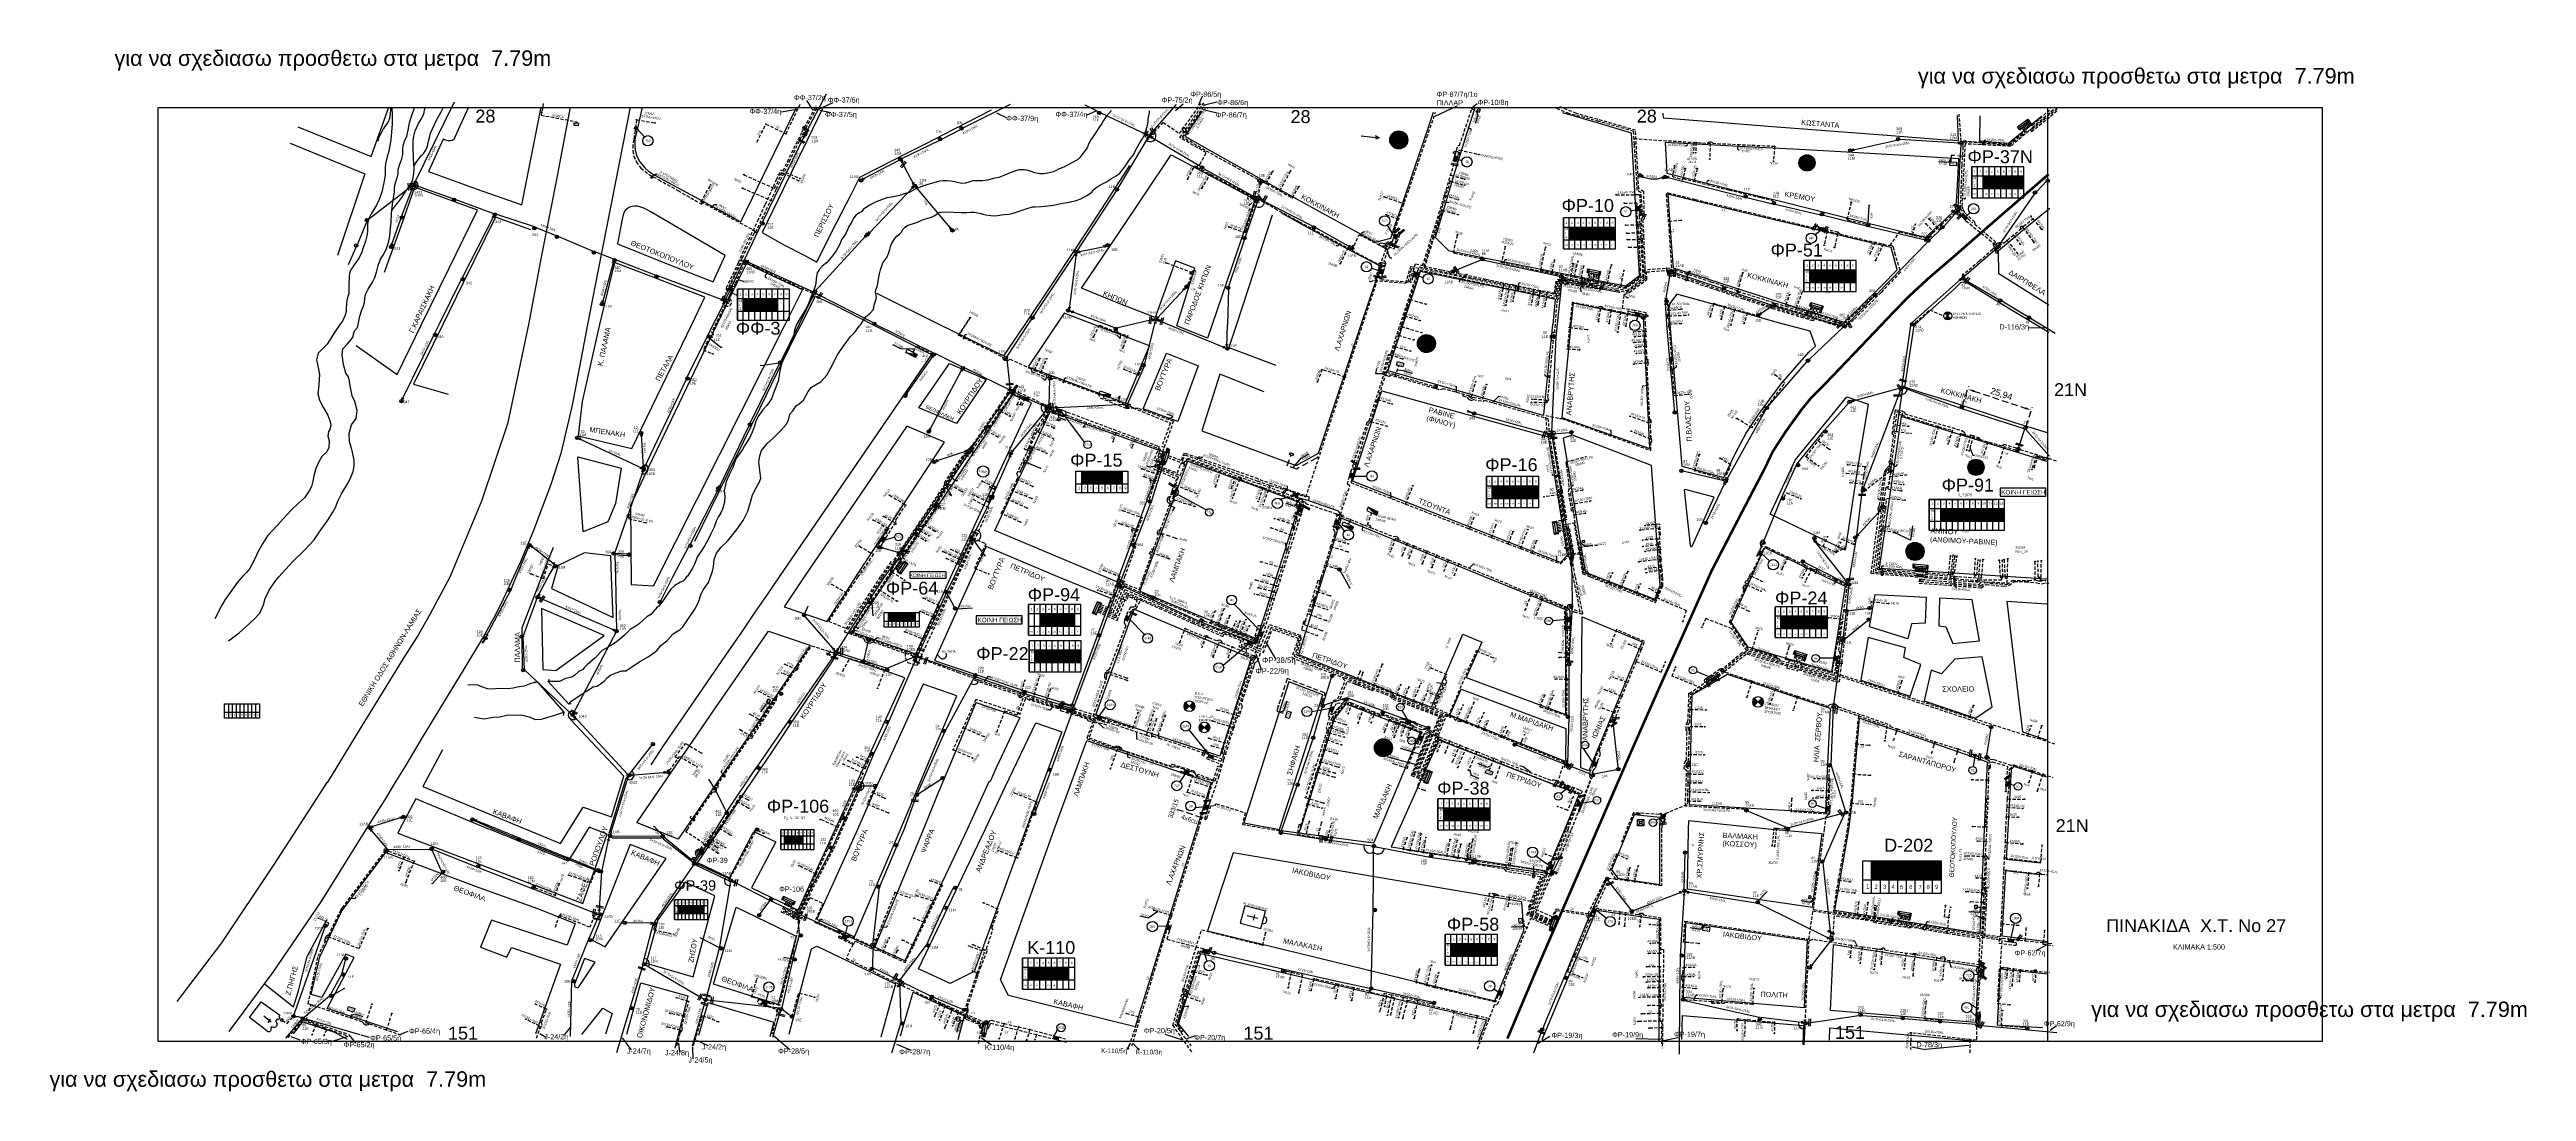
# Model space of a CAD drawing. Header units: millimetres. Extents: x 766 to 1726, y 225 to 629.
import ezdxf
from ezdxf.enums import TextEntityAlignment as Align

# ---------------------------------------------------------------- set-up
doc = ezdxf.new("R2010")
doc.units = ezdxf.units.MM
for name, pattern in [('DASHED', [19.05, 12.7, -6.35]), ('DASHED2', [9.525, 6.35, -3.175]), ('DASHEDX2', [38.1, 25.4, -12.7])]:
    doc.linetypes.add(name, pattern=pattern)
for name, color, linetype in [('Link Box 2 Διευθύνσεων', 7, 'Continuous'), ('Link Box 4 Διευθύνσεων', 7, 'Continuous'), ('Pillar OTE', 7, 'Continuous'), ('Pillar Δημοτικού Φωτισμού', 7, 'Continuous'), ('Άγνωστα', 7, 'Continuous'), ('Ασφαλειοκιβώτια Χ.Τ 13 αναχωρήσεων', 7, 'Continuous'), ('Ασφαλειοκιβώτια Χ.Τ 6 αναχωρήσεων', 7, 'Continuous'), ('Ασφαλειοκιβώτια Χ.Τ 9 αναχωρήσεων', 7, 'Continuous'), ('Γέφυρες Εναέριου Δικτύου', 7, 'Continuous'), ('Γυμνά εναέρια ΧΤ (1Φ)   2x16AL', 7, 'Continuous'), ('Γυμνά εναέρια ΧΤ (3Φ)   3x50+35CU', 7, 'Continuous'), ('Γυμνά εναέρια ΧΤ (3Φ)   4x16AL', 7, 'Continuous'), ('Γυμνά εναέρια ΧΤ (3Φ)   4x16CU', 7, 'Continuous'), ('Γυμνά εναέρια ΧΤ (3Φ)   4x35AL', 7, 'Continuous'), ('Γυμνά εναέρια ΧΤ (3Φ)   4x35CU', 7, 'Continuous'), ('Γυμνά εναέρια ΧΤ (3Φ)   4x50AL', 7, 'Continuous'), ('Γυμνά εναέρια ΧΤ (3Φ)   4x50CU', 7, 'Continuous'), ('Γυμνά εναέρια ΧΤ και ΦΟΠ (1Φ)   2x16+16AL', 7, 'Continuous'), ('Γυμνά εναέρια ΧΤ και ΦΟΠ (1Φ)   2x35+16AL', 7, 'Continuous'), ('Γυμνά εναέρια ΧΤ και ΦΟΠ (2Φ)   3x50+16CU', 7, 'Continuous'), ('Γυμνά εναέρια ΧΤ και ΦΟΠ (3Φ)   3x35+35+16CU', 7, 'Continuous'), ('Γυμνά εναέρια ΧΤ και ΦΟΠ (3Φ)   4x16+16AL', 7, 'Continuous'), ('Γυμνά εναέρια ΧΤ και ΦΟΠ (3Φ)   4x35+16CU', 7, 'Continuous'), ('Γυμνά εναέρια ΧΤ και ΦΟΠ (3Φ)   4x50+16AL', 7, 'Continuous'), ('Εναέρια παροχή ΧΤ 4x16', 7, 'SYN_LINE'), ('Επίτονοι', 7, 'Continuous'), ('Επιγραφές - Σχήματα', 7, 'Continuous'), ('Επιτοίχιο Κουτί', 7, 'Continuous'), ('Καλώδια ΧΤ   2x50+16', 7, 'DASHED'), ('Καλώδια ΧΤ   2x6AL', 7, 'DASHED'), ('Καλώδια ΧΤ   2x8.5', 7, 'DASHED'), ('Καλώδια ΧΤ   3x150+50AL', 7, 'DASHED'), ('Καλώδια ΧΤ   3x150+50CU', 7, 'DASHED'), ('Καλώδια ΧΤ   3x150+70AL', 7, 'DASHED'), ('Καλώδια ΧΤ   3x150AL+50CU', 7, 'DASHED'), ('Καλώδια ΧΤ   3x150AL+50XLPE', 7, 'DASHED'), ('Καλώδια ΧΤ   3x48+38CU', 7, 'DASHED'), ('Καλώδια ΧΤ   3x95+35 CU', 7, 'DASHED'), ('Καλώδια ΧΤ   3x95+35 XLPE', 7, 'DASHED'), ('Καλώδια ΧΤ   3x95+50 AL XLPE', 7, 'DASHED'), ('Καλώδια ΧΤ   3x95+50CU', 7, 'DASHED'), ('Καλώδια ΧΤ   4x16AL', 7, 'DASHED'), ('Καλώδια ΧΤ   4x25CU', 7, 'DASHED'), ('Καλώδια ΧΤ   4x50AL', 7, 'DASHED'), ('Καλώδια ΧΤ   4x50CU', 7, 'DASHED'), ('Καλώδια ΧΤ   4x6AL', 7, 'DASHED'), ('Μηχανική τομή', 7, 'Continuous'), ('Πελάτης μέσης τάσης', 7, 'Continuous'), ('Περίπτερο', 7, 'Continuous'), ('Στύλος Ξύλινος', 7, 'Continuous'), ('Στύλος Ξύλινος @ 1', 7, 'Continuous'), ('Στύλος ΦΜ', 7, 'Continuous'), ('Στύλος ΦΜ @ 1', 7, 'Continuous'), ('Συνδέσεις', 7, 'Continuous'), ('Συνεστραμμένα ΧΤ   3x70+54.6+25 AL', 7, 'SYN_LINE'), ('Τομή', 7, 'Continuous'), ('Υποσταθμοί', 7, 'Continuous'), ('Υποσταθμός εναέριος 2 στύλων', 7, 'Continuous'), ('Υποσταθμός πόλεως', 7, 'Continuous'), ('Υπόβαθρο ΔΕΗ', 7, 'Continuous'), ('Υπόγεια Καλώδια Δικτύου ΧΤ   .04', 7, 'DASHED'), ('Υπόγεια Καλώδια Δικτύου ΧΤ   .075', 7, 'DASHED'), ('Υπόγεια Καλώδια Δικτύου ΧΤ   .10', 7, 'DASHED'), ('Υπόγεια Καλώδια Δικτύου ΧΤ   .15', 7, 'DASHED'), ('Υπόγεια καλώδια Δικτύου ΧΤ και Παρ. ΧΤ - 3X150+70 AL', 7, 'DASHED'), ('Υπόγεια καλώδια Δικτύου ΧΤ και Παρ. ΧΤ 3X50AL +25CU  XLPE', 7, 'DASHED'), ('Υπόγεια καλώδια Παροχών ΧΤ   .0225', 7, 'DASHED'), ('Υπόγεια καλώδια Παροχών ΧΤ   .075', 7, 'DASHED'), ('Υπόγεια καλώδια Παροχών ΧΤ   .10', 7, 'DASHED'), ('Υπόγεια καλώδια Παροχών ΧΤ   .15', 7, 'DASHED'), ('Υπόγεια καλώδια Παροχών ΧΤ   4x16AL', 7, 'DASHED'), ('Υπόγεια καλώδια Παροχών ΧΤ   4x16CU', 7, 'DASHED'), ('Υπόγεια καλώδια Παροχών ΧΤ   4x25', 7, 'DASHED'), ('Υπόγεια καλώδια Παροχών ΧΤ   4x50AL', 7, 'DASHED'), ('Υπόγεια καλώδια Παροχών ΧΤ   4x6', 7, 'DASHED'), ('Χώρος', 7, 'Continuous')]:
    doc.layers.add(name, color=color, linetype=linetype)
doc.styles.add('arial', font='arial.ttf')
doc.styles.get("Standard").update_dxf_attribs({"font": 'arial.ttf'})
doc.linetypes.add('SYN_LINE', pattern='A,0.5,-0.0001,["/\\/\\/\\/",Standard,S=0.1,R=0,X=0,Y=-0.05],-0.25', length=0.7501)
doc.dimstyles.new('ISO-25', dxfattribs={"dimtxt": 2.5, "dimasz": 2.5, "dimexe": 1.25, "dimexo": 0.625, "dimtad": 1, "dimtxsty": 'Standard', "dimcen": 2.5, "dimadec": 0, "dimazin": 0, "dimtfac": 1, "dimtmove": 0, "dimatfit": 3, "dimfxl": 1, "dimarcsym": 0})

# ---------------------------------------------------------------- blocks, each defined once
blk = doc.blocks.new('LINK BOX 4 ΑΝΑΧΩΡΗΣΕΩΝ')
at = {"layer": 'Link Box 4 Διευθύνσεων', "ltscale": 40}
blk.add_hatch(color=256, dxfattribs=at).paths.add_polyline_path([(-3.5, 0), (-3.5, -4.7), (3.5, -4.7), (3.5, 0)])
for p, q in [((-3.5, 0), (-5.3, 0)), ((5.3, 0), (3.5, 0)), ((-3.5, -4.7), (-5.3, -4.7)), ((5.3, -4.7), (3.5, -4.7))]:
    blk.add_line(p, q, dxfattribs=at)
blk.add_lwpolyline([(-3.5, -4.7), (-3.5, 0), (3.5, 0), (3.5, -4.7)], close=True, dxfattribs=at)
blk = doc.blocks.new('ΥΠΟΣΤΑΘΜΟΣ ΕΝΑΕΡΙΟΣ ΕΠΙ 2 ΣΤΥΛΩΝ')
at = {"layer": 'Υποσταθμός εναέριος 2 στύλων', "linetype": 'Continuous'}
for points in [[(-12, -2.1, 0.574793), (-8.5, -0.1, 0.268822), (-9.6, 2)], [(9.7, -2.1, 0.574793), (13.2, -0.1, 0.268822), (12, 1.9)]]:
    blk.add_hatch(color=256, dxfattribs=at).paths.add_polyline_path(points)
for p, q in [((-12, -2.1), (-9.6, 2)), ((9.7, -2.1), (12, 1.9))]:
    blk.add_line(p, q, dxfattribs=at)
for centre in [(-10.8, -0.1), (10.8, -0.1)]:
    blk.add_circle(centre, 2.36, dxfattribs=at)
at = {"layer": 'Υποσταθμός πόλεως', "linetype": 'Continuous', "ltscale": 40}
blk.add_lwpolyline([(-8.6, 2.8), (8.6, 2.8), (8.6, -2.8), (-8.6, -2.8)], close=True, dxfattribs=at)
for points in [[(-5.8, 0), (-8.6, 2.8)], [(-8.6, -2.8), (-5.8, 0)], [(-5.8, 0), (5.8, 0)], [(5.8, 0), (8.6, 2.8)], [(8.6, -2.8), (5.8, 0)]]:
    blk.add_lwpolyline(points, dxfattribs=at)
at = {"layer": 'Υποσταθμός εναέριος 2 στύλων', "ltscale": 40, "flags": 1}
for tag, p in [('ΜΕΤΑΣΧΗΜΑΤΙΣΜΟΣ', (14.1, 2.5)), ('ΙΣΧΥΣ', (14.1, -0.3)), ('ΑΡΙΘΜΟΣ', (14.2, -3))]:
    blk.add_attdef(tag, p, '', height=1.8, dxfattribs=at)
blk = doc.blocks.new('ΥΠΑΡΧΩΝ ΤΣΙΜΕΝΤΕΝΙΟΣ ΣΤΥΛΟΣ')
at = {"layer": 'Στύλος ΦΜ'}
blk.add_hatch(color=256, dxfattribs=at).paths.add_polyline_path([(-1.3, -2.3, 0.574793), (2.6, 0, 0.268822), (1.3, 2.3)])
blk.add_line((-1.3, -2.3), (1.3, 2.3), dxfattribs=at)
blk.add_circle((0, 0), 2.62, dxfattribs=at)
at = {"layer": 'Στύλος ΦΜ', "flags": 4}
for tag, p in [('ΤΥΠΟΣ', (-4.9, 3)), ('ΑΡΙΘΜΟΣ', (-4.7, 8.1))]:
    blk.add_attdef(tag, p, '', height=4, dxfattribs=at)
blk = doc.blocks.new('_ΣΥΝΔΕΣΗ')
at = {"layer": 'Συνδέσεις', "linetype": 'SYN_LINE', "ltscale": 40}
blk.add_hatch(color=256, dxfattribs=at).paths.add_polyline_path([(0.5, 0, 1), (-0.5, 0, 1)])
at = {"layer": 'Συνδέσεις'}
blk.add_circle((0, 0), 0.5, dxfattribs=at)
blk = doc.blocks.new('ΥΠΑΡΧΩΝ ΞΥΛΙΝΟΣ ΣΤΥΛΟΣ')
at = {"layer": 'Στύλος Ξύλινος'}
h = blk.add_hatch(color=256, dxfattribs=at)
h.paths.add_polyline_path([(-2.6, 0, 0.270008), (-1.3, -2.3), (1.3, 2.3, 0.576266)])
h.paths.add_polyline_path([(-1.3, -2.3, 0.574793), (2.6, 0, 0.268822), (1.3, 2.3)])
blk.add_line((-1.3, -2.3), (1.3, 2.3), dxfattribs=at)
blk.add_circle((0, 0), 2.62, dxfattribs=at)
at = {"layer": 'Στύλος Ξύλινος', "flags": 4}
for tag, p in [('ΑΡΙΘΜΟΣ', (-4.9, 8.6)), ('ΤΥΠΟΣ', (-4.8, 3.4))]:
    blk.add_attdef(tag, p, '', height=4, dxfattribs=at)
blk = doc.blocks.new('ΕΠΙΤΟΙΧΙΟ ΚΟΥΤΙ')
at = {"layer": 'Επιτοίχιο Κουτί', "ltscale": 40}
blk.add_lwpolyline([(-2.1, 1.4), (1.9, 1.4), (1.9, -1.4), (-2.1, -1.4)], close=True, dxfattribs=at)
blk = doc.blocks.new('ΤΟΜΗ')
at = {"layer": 'Τομή', "ltscale": 40}
for p, q in [((-5.7, 0), (5.7, 0)), ((5.7, -2.3), (-5.7, -2.3))]:
    blk.add_line(p, q, dxfattribs=at)
blk = doc.blocks.new('ΜΗΧΑΝΙΚΗ ΤΟΜΗ')
at = {"layer": 'Μηχανική τομή', "ltscale": 40}
for p, q in [((-1.9, 0.8), (1.9, 0.8)), ((1.9, 0), (-1.9, 0))]:
    blk.add_line(p, q, dxfattribs=at)
blk = doc.blocks.new('ΕΠΙΤΟΝΟΣ')
at = {"layer": 'Επίτονοι', "lineweight": 40, "ltscale": 40}
blk.add_hatch(color=256, dxfattribs=at).paths.add_polyline_path([(-1.1, 6.5), (0, 9.1), (1.1, 6.5)])
for p, q in [((-1.1, 6.5), (0, 9.1)), ((1.1, 6.5), (-1.1, 6.5)), ((-1.1, 6.5), (0, 6.5)), ((0, 9.1), (1.1, 6.5)), ((0, 6.5), (0, 0))]:
    blk.add_line(p, q, dxfattribs=at)
blk = doc.blocks.new('υποσταθμος σε κλειστο χωρο')
at = {"layer": 'Υποσταθμοί', "ltscale": 40}
blk.add_hatch(color=256, dxfattribs=at).paths.add_polyline_path([(-9.5, -3.1), (9.5, -3.1), (9.5, 3.1)])
blk.add_lwpolyline([(-9.5, -3.1), (-9.5, 3.1), (9.5, 3.1), (9.5, -3.1)], close=True, dxfattribs=at)
blk.add_lwpolyline([(-9.5, -3.1), (9.5, 3.1)], dxfattribs=at)
blk = doc.blocks.new('ΥΠΑΡΧΩΝ ΥΠΟΣΤΑΘΜΟΣ ΣΕ ΚΛΕΙΣΤΟ ΧΩΡΟ')
at = {"layer": 'Υποσταθμοί'}
blk.add_blockref('υποσταθμος σε κλειστο χωρο', (0, 0), dxfattribs=at)
at = {"layer": 'Υποσταθμοί', "linetype": 'SYN_LINE', "ltscale": 40, "flags": 1}
for tag, p in [('ΜΕΤΑΣΧΗΜΑΤΙΣΜΟΣ', (10.7, 2.2)), ('ΙΣΧΥΣ', (10.6, -0.9)), ('ΑΡΙΘΜΟΣ', (10.8, -3.9))]:
    blk.add_attdef(tag, p, '', height=2, dxfattribs=at)
blk = doc.blocks.new('LINK BOX 2 ΑΝΑΧΩΡΗΣΕΩΝ')
at = {"layer": 'Link Box 2 Διευθύνσεων', "ltscale": 40}
blk.add_hatch(color=256, dxfattribs=at).paths.add_polyline_path([(-2, 1.3), (-2, -1.5), (1.9, -1.5), (1.9, 1.3)])
for p, q in [((-2, -0.1), (-4.3, -0.1)), ((4.1, -0.1), (1.9, -0.1))]:
    blk.add_line(p, q, dxfattribs=at)
blk.add_lwpolyline([(-2, -1.5), (-2, 1.3), (1.9, 1.3), (1.9, -1.5)], close=True, dxfattribs=at)
blk = doc.blocks.new('LINK BOX 4 ΑΝΑΧΩΡΗΣΕΩΝ_')
at = {"layer": 'Link Box 4 Διευθύνσεων', "ltscale": 40}
blk.add_hatch(color=256, dxfattribs=at).paths.add_polyline_path([(-3.5, 0), (-3.5, -4.7), (3.5, -4.7), (3.5, 0)])
for p, q in [((-3.5, 0), (-5.3, 0)), ((5.3, 0), (3.5, 0)), ((-3.5, -4.7), (-5.3, -4.7)), ((5.3, -4.7), (3.5, -4.7))]:
    blk.add_line(p, q, dxfattribs=at)
blk.add_lwpolyline([(-3.5, -4.7), (-3.5, 0), (3.5, 0), (3.5, -4.7)], close=True, dxfattribs=at)
blk = doc.blocks.new('ΠΡΟΒΛΕΠΟΜΕΝΟΣ ΤΣΙΜΕΝΤΕΝΙΟΣ ΣΤΥΛΟΣ')
at = {"layer": 'Στύλος ΦΜ', "color": 7}
blk.add_line((-1.3, -2.3), (1.3, 2.3), dxfattribs=at)
blk.add_circle((0, 0), 2.62, dxfattribs=at)
at = {"layer": 'Στύλος ΦΜ', "flags": 4}
for tag, p in [('ΑΡΙΘΜΟΣ', (-4, 8.3)), ('ΤΥΠΟΣ', (-4.1, 3.2))]:
    blk.add_attdef(tag, p, '', height=4, dxfattribs=at)
blk = doc.blocks.new('PILLAR ΔΗΜΟΤΙΚΟΥ ΦΩΤΙΣΜΟΥ')
at = {"layer": 'Pillar Δημοτικού Φωτισμού', "ltscale": 40}
for p, q in [((-3.6, 2), (3.1, 2)), ((-3.6, -2), (-3.6, 2)), ((3.1, 2), (3.1, -2)), ((3.1, -2), (-3.6, -2))]:
    blk.add_line(p, q, dxfattribs=at)
at = {"layer": 'Pillar Δημοτικού Φωτισμού', "insert": (-2.1, 0.7), "char_height": 1.357, "width": 109.961, "attachment_point": 1}
blk.add_mtext('{\\fArial|b1|i0|c161|p34;ΠΔΦ}', dxfattribs=at)
blk = doc.blocks.new('ΑΣΦΑΛΕΙΟΚΙΒΩΤΙΟ ΥΠΟΣΤΑΘΜΟΥ 9A ΑΝΑΧΩΡΗΣΕΩΝ')
at = {"layer": 'Ασφαλειοκιβώτια Χ.Τ 9 αναχωρήσεων', "ltscale": 40}
for p, q in [((0, 0), (0, 11.95)), ((2.25, 0), (2.25, 11.95)), ((4.5, 0), (4.5, 11.95)), ((6.75, 0), (6.75, 11.95)), ((9, 0), (9, 11.95)), ((11.25, 0), (11.25, 11.95)), ((13.5, 0), (13.5, 11.95)), ((15.75, 0), (15.75, 11.95)), ((18, 0), (18, 11.95)), ((0, 8.43), (20.25, 8.43)), ((0, 3.52), (20.25, 3.52))]:
    blk.add_line(p, q, dxfattribs=at)
at = {"layer": 'Ασφαλειοκιβώτια Χ.Τ 9 αναχωρήσεων'}
blk.add_lwpolyline([(20.25, 0), (20.25, 11.95), (0, 11.95), (0, 0)], close=True, dxfattribs=at)
for s, p in [('1', (0.85, 9.66)), ('2', (3, 9.66)), ('3', (5.27, 9.66)), ('4', (7.52, 9.66)), ('5', (9.77, 9.66)), ('6', (12.06, 9.66)), ('7', (14.12, 9.66)), ('8', (16.54, 9.66)), ('9', (18.71, 9.66))]:
    blk.add_text(s, height=0.9, dxfattribs=at).set_placement(p)
at = {"layer": 'Ασφαλειοκιβώτια Χ.Τ 9 αναχωρήσεων', "ltscale": 40}
for tag, height, p in [('ΟΝΟΜΑ', 1.25, (9.4, 14.06)), ('ΚΕΙΜΕΝΟ 1', 0.5, (1.19, 1.43)), ('ΚΕΙΜΕΝΟ 2', 0.5, (3.37, 1.43)), ('ΚΕΙΜΕΝΟ 3', 0.5, (5.67, 1.43)), ('ΚΕΙΜΕΝΟ 4', 0.5, (7.91, 1.43)), ('ΚΕΙΜΕΝΟ 5', 0.5, (10.12, 1.43)), ('ΚΕΙΜΕΝΟ 6', 0.5, (12.35, 1.43)), ('ΚΕΙΜΕΝΟ 7', 0.5, (14.62, 1.43)), ('ΚΕΙΜΕΝΟ 8', 0.5, (16.8, 1.43)), ('ΚΕΙΜΕΝΟ 9', 0.5, (19.09, 1.43)), ('ΣΧ', 0.5, (9.15, -0.43))]:
    blk.add_attdef(tag, text='', height=height, dxfattribs=at).set_placement(p, align=Align.MIDDLE_CENTER)
blk = doc.blocks.new('ΑΣΦΑΛΕΙΟΚΙΒΩΤΙΟ ΥΠΟΣΤΑΘΜΟΥ 9AB  ΑΝΑΧΩΡΗΣΕΩΝ')
at = {"layer": 'Ασφαλειοκιβώτια Χ.Τ 13 αναχωρήσεων', "ltscale": 40}
for p, q in [((0, 11.95), (26.06, 11.95)), ((0, 0), (0, 11.95)), ((2.25, 0), (2.25, 11.95)), ((4.5, 0), (4.5, 11.95)), ((6.75, 0), (6.75, 11.95)), ((9, 0), (9, 11.95)), ((11.25, 0), (11.25, 11.95)), ((13.5, 0), (13.5, 11.95)), ((15.75, 0), (15.75, 11.95)), ((18, 0), (18, 11.95)), ((20.25, 0), (20.25, 11.95)), ((22.5, 0), (22.5, 11.95)), ((24.75, 0), (24.75, 11.95)), ((27, 0), (27, 11.95)), ((0, 8.43), (29.25, 8.43)), ((0, 3.52), (29.25, 3.52))]:
    blk.add_line(p, q, dxfattribs=at)
at = {"layer": 'Ασφαλειοκιβώτια Χ.Τ 13 αναχωρήσεων'}
blk.add_lwpolyline([(29.25, 0), (29.25, 11.95), (0, 11.95), (0, 0)], close=True, dxfattribs=at)
for s, p in [('1', (0.82, 9.98)), ('2', (2.96, 9.98)), ('3', (5.23, 9.98)), ('4', (7.49, 9.98)), ('5', (9.74, 9.98)), ('6', (12.02, 9.98)), ('7', (14.08, 9.98)), ('8', (16.51, 9.98)), ('9', (18.68, 9.98)), ('10', (20.54, 9.93)), ('11', (23.02, 9.88)), ('12', (25.1, 9.95)), ('13', (27.35, 9.95))]:
    blk.add_text(s, height=0.9, dxfattribs=at).set_placement(p)
at = {"layer": 'Ασφαλειοκιβώτια Χ.Τ 13 αναχωρήσεων', "ltscale": 40}
for tag, height, rotation, p in [('ΟΝΟΜΑ', 1.25, 359.42191, (14.78, 15.05)), ('ΣΧ', 0.5, 358.93843, (13.99, -0.51))]:
    blk.add_attdef(tag, text='', height=height, rotation=rotation, dxfattribs=at).set_placement(p, align=Align.MIDDLE_CENTER)
for tag, p in [('ΚΕΙΜΕΝΟ 1', (1.28, 1.19)), ('ΚΕΙΜΕΝΟ 2', (3.46, 1.19)), ('ΚΕΙΜΕΝΟ 3', (5.65, 1.14)), ('ΚΕΙΜΕΝΟ 4', (7.89, 1.14)), ('ΚΕΙΜΕΝΟ 5', (10.1, 1.14)), ('ΚΕΙΜΕΝΟ 6', (12.33, 1.14)), ('ΚΕΙΜΕΝΟ 7', (14.6, 1.14)), ('ΚΕΙΜΕΝΟ 8', (16.79, 1.14)), ('ΚΕΙΜΕΝΟ 9', (19.07, 1.14)), ('ΚΕΙΜΕΝΟ 10', (21.37, 1.14)), ('ΚΕΙΜΕΝΟ 11', (23.64, 1.14)), ('ΚΕΙΜΕΝΟ 12', (25.87, 1.14)), ('ΚΕΙΜΕΝΟ 13', (28.17, 1.14))]:
    blk.add_attdef(tag, text='', height=0.5, dxfattribs=at).set_placement(p, align=Align.MIDDLE_CENTER)
blk = doc.blocks.new('ΠΕΛΑΤΗΣ ΜΕΣΗΣ ΤΑΣΗΣ')
at = {"layer": 'Πελάτης μέσης τάσης', "ltscale": 40, "true_color": 0x5db6e9}
blk.add_hatch(color=143, dxfattribs=at).paths.add_polyline_path([(3.5, 0, 1), (-3.5, 0, 1)])
at = {"layer": 'Πελάτης μέσης τάσης', "ltscale": 40}
blk.add_circle((0, 0), 3.5, dxfattribs=at)
at = {"layer": 'Πελάτης μέσης τάσης', "ltscale": 30, "insert": (-0.75, 2.73), "char_height": 1.5, "width": 113.5809, "attachment_point": 1}
blk.add_mtext('X', dxfattribs=at)
at = {"layer": 'Πελάτης μέσης τάσης', "ltscale": 40}
blk.add_attdef('ΑΡΙΘΜΟΣ_001', (-1.34, -1.06), '', height=1.5, dxfattribs=at)
blk = doc.blocks.new('ΧΩΡΟΣ')
at = {"layer": 'Χώρος', "ltscale": 40, "true_color": 0xff4747}
blk.add_hatch(color=13, dxfattribs=at).paths.add_polyline_path([(12.2, -0.2, 1), (-13, -0.2, 1)])
at = {"layer": 'Χώρος', "ltscale": 40}
blk.add_circle((-0.4, -0.2), 12.6, dxfattribs=at)
at = {"layer": 'Χώρος', "ltscale": 30, "insert": (-3.1, 9.6), "char_height": 5.4, "width": 408.891, "attachment_point": 1}
blk.add_mtext('Φ', dxfattribs=at)
at = {"layer": 'Χώρος', "ltscale": 40}
blk.add_attdef('ΑΡΙΘΜΟΣ_001', (-5.2, -4), '', height=5.4, dxfattribs=at)
blk = doc.blocks.new('ΥΠΟΣΤΑΘΜΟΣ ΠΟΛΕΩΣ 9 ΑΝΑΧΩΡΗΣΕΩΝ')
at = {"layer": 'Υποσταθμός πόλεως', "ltscale": 40}
for p, q in [((-9.6, -2.8), (-9.6, -4)), ((-7.1, -2.8), (-7.1, -4)), ((-4.8, -2.8), (-4.8, -4)), ((-2.4, -2.8), (-2.4, -4)), ((0.1, -2.8), (0.1, -4)), ((2.5, -2.8), (2.5, -4)), ((5, -2.8), (5, -4)), ((7.5, -2.8), (7.5, -4)), ((9.6, -2.8), (9.6, -4))]:
    blk.add_line(p, q, dxfattribs=at)
blk.add_lwpolyline([(-10, 2.8), (10, 2.8), (10, -2.8), (-10, -2.8)], close=True, dxfattribs=at)
for points in [[(-7.2, 0), (-10, 2.8)], [(-10, -2.8), (-7.2, 0)], [(-7.2, 0), (7.2, 0)], [(7.2, 0), (10, 2.8)], [(10, -2.8), (7.2, 0)]]:
    blk.add_lwpolyline(points, dxfattribs=at)
at = {"layer": 'Υποσταθμός πόλεως', "linetype": 'SYN_LINE', "ltscale": 40, "flags": 1}
for tag, p in [('ΜΕΤΑΣΧΗΜΑΤΙΣΜΟΣ', (10.8, 1.7)), ('ΙΣΧΥΣ', (10.8, -1.1)), ('ΑΡΙΘΜΟΣ', (10.9, -3.8))]:
    blk.add_attdef(tag, p, '', height=1.8, dxfattribs=at)
blk = doc.blocks.new('ΥΠΟΣΤΑΘΜΟΣ ΠΟΛΕΩΣ 13 ΑΝΑΧΩΡΗΣΕΩΝ')
at = {"layer": 'Υποσταθμός πόλεως', "ltscale": 40}
for p, q in [((-11.1, -2.8), (-11.1, -4)), ((-9.5, -2.8), (-9.5, -4)), ((-7.8, -2.8), (-7.8, -4)), ((-6, -2.8), (-6, -4)), ((-4.1, -2.8), (-4.1, -4)), ((-2.3, -2.8), (-2.3, -4)), ((-0.4, -2.8), (-0.4, -4)), ((1.5, -2.8), (1.5, -4)), ((3.4, -2.8), (3.4, -4)), ((5.4, -2.8), (5.4, -4)), ((7.3, -2.8), (7.3, -4)), ((9.3, -2.8), (9.3, -4)), ((11.1, -2.8), (11.1, -4))]:
    blk.add_line(p, q, dxfattribs=at)
blk.add_lwpolyline([(-11.4, 2.8), (11.4, 2.8), (11.4, -2.8), (-11.4, -2.8)], close=True, dxfattribs=at)
for points in [[(-8.6, 0), (-11.4, 2.8)], [(-11.4, -2.8), (-8.6, 0)], [(-8.6, 0), (8.6, 0)], [(8.6, 0), (11.4, 2.8)], [(11.4, -2.8), (8.6, 0)]]:
    blk.add_lwpolyline(points, dxfattribs=at)
at = {"layer": 'Υποσταθμός πόλεως', "linetype": 'SYN_LINE', "ltscale": 40, "flags": 1}
for tag, p in [('ΜΕΤΑΣΧΗΜΑΤΙΣΜΟΣ', (12.2, 1.7)), ('ΙΣΧΥΣ', (12.2, -1.1)), ('ΑΡΙΘΜΟΣ', (12.3, -3.8))]:
    blk.add_attdef(tag, p, '', height=1.8, dxfattribs=at)
blk = doc.blocks.new('TSONTA XT1')
at = {"ltscale": 40}
h = blk.add_hatch(color=256, dxfattribs=at)
h.dxf.hatch_style = 1
h.paths.add_polyline_path([(596, 2487.7), (597.1, 2488.8), (596, 2489.9), (594.9, 2488.8)])
blk.add_lwpolyline([(594.9, 2488.8), (596, 2489.9), (597.1, 2488.8), (596, 2487.7)], close=True, dxfattribs=at)
blk = doc.blocks.new('*D34')
at = {"layer": 'Defpoints', "color": 0, "linetype": 'DASHED', "ltscale": 0.2, "transparency": 16777216}
for p in [(1507.41, 490.2), (1532.05, 482.1), (1534.33, 489.01)]:
    blk.add_point(p, dxfattribs=at)
at = {"layer": 'Υπόγεια καλώδια Παροχών ΧΤ   4x6', "color": 0, "linetype": 'DASHED', "lineweight": -2, "ltscale": 0.2, "transparency": 16777216}
for p, q in [((1507.61, 490.8), (1510.08, 498.3)), ((1512.06, 496.33), (1531.95, 489.79)), ((1532.25, 482.69), (1534.72, 490.19))]:
    blk.add_line(p, q, dxfattribs=at)
at = {"layer": 'Υπόγεια καλώδια Παροχών ΧΤ   4x6', "color": 0, "linetype": 'DASHED', "ltscale": 0.2, "transparency": 16777216}
for points in [[(1512.19, 496.73), (1511.93, 495.93), (1509.69, 497.11)], [(1532.08, 490.18), (1531.82, 489.39), (1534.33, 489.01)]]:
    blk.add_solid(points, dxfattribs=at)
at = {"layer": 'Υπόγεια καλώδια Παροχών ΧΤ   4x6', "color": 0, "linetype": 'DASHED', "ltscale": 0.2, "transparency": 16777216, "insert": (1522.67, 495.08), "char_height": 2.5, "attachment_point": 5, "rotation": 341.79252}
blk.add_mtext('25,94', dxfattribs=at)
blk = doc.blocks.new('ΠΕΡΙΠΤΕΡΟ')
at = {"layer": 'Περίπτερο', "ltscale": 40}
for p, q in [((-4.9, 5), (-1.7, 1.8)), ((1.8, 1.8), (5, 5)), ((-1.7, -1.7), (-4.9, -4.9)), ((1.8, -1.7), (5, -4.9))]:
    blk.add_line(p, q, dxfattribs=at)
for points in [[(-4.9, 5), (5, 5), (5, -4.9), (-4.9, -4.9)], [(-1.7, 1.8), (1.8, 1.8), (1.8, -1.7), (-1.7, -1.7)]]:
    blk.add_lwpolyline(points, close=True, dxfattribs=at)
blk = doc.blocks.new('τομή_')
at = {"layer": 'Επιγραφές - Σχήματα'}
for p, q in [((-1.29, -0.22), (0.13, 0.75)), ((-1.08, -0.46), (0.34, 0.51)), ((-0.66, 0.62), (-0.29, -0.37))]:
    blk.add_line(p, q, dxfattribs=at)
blk = doc.blocks.new('PILLAR ΟΤΕ')
at = {"layer": 'Pillar OTE', "ltscale": 40}
blk.add_lwpolyline([(-3.3, 2), (3.4, 2), (3.4, -2), (-3.3, -2)], close=True, dxfattribs=at)
at = {"layer": 'Pillar OTE', "insert": (-1.8, 0.7), "char_height": 1.357, "width": 109.961, "attachment_point": 1}
blk.add_mtext('{\\fArial|b1|i0|c161|p34;OTE}', dxfattribs=at)

msp = doc.modelspace()

# ---------------------------------------------------------------- hatches: boundary and pattern name
at = {"layer": 'Pillar OTE', "ltscale": 40}
h = msp.add_hatch(color=256, dxfattribs=at)
h.dxf.hatch_style = 1
h.paths.add_polyline_path([(1317.243, 605.672), (1317.659, 605.713), (1317.358, 606.01)])
h = msp.add_hatch(color=256, dxfattribs=at)
h.dxf.hatch_style = 1
h.paths.add_polyline_path([(1508.349, 587.77), (1507.664, 587.493), (1508.323, 587.141)])
h = msp.add_hatch(color=256, dxfattribs=at)
h.dxf.hatch_style = 1
h.paths.add_polyline_path([(1156.979, 487.089), (1157.031, 486.674), (1157.32, 486.983)])
h = msp.add_hatch(color=256, dxfattribs=at)
h.dxf.hatch_style = 1
h.paths.add_polyline_path([(1258.011, 470.742), (1257.594, 470.7), (1257.897, 470.404)])
h = msp.add_hatch(color=256, dxfattribs=at)
h.dxf.hatch_style = 1
h.paths.add_polyline_path([(1250.233, 454.628), (1250.27, 454.211), (1250.569, 454.51)])
h = msp.add_hatch(color=256, dxfattribs=at)
h.dxf.hatch_style = 1
h.paths.add_polyline_path([(1358.715, 437.324), (1358.83, 437.4), (1358.696, 437.44)])
h = msp.add_hatch(color=256, dxfattribs=at)
h.dxf.hatch_style = 1
h.paths.add_polyline_path([(1336.197, 359.217), (1336.169, 359.634), (1335.863, 359.342)])
h = msp.add_hatch(color=256, dxfattribs=at)
h.dxf.hatch_style = 1
h.paths.add_polyline_path([(1379.839, 332.425), (1380.257, 332.447), (1379.969, 332.757)])
h = msp.add_hatch(color=256, dxfattribs=at)
h.dxf.hatch_style = 1
h.paths.add_polyline_path([(1405.544, 290.023), (1405.659, 289.621), (1405.896, 289.971)])
h = msp.add_hatch(color=256, dxfattribs=at)
h.dxf.hatch_style = 1
h.paths.add_polyline_path([(1516.843, 296.269), (1516.455, 296.113), (1516.828, 295.913)])
at = {"layer": 'Ασφαλειοκιβώτια Χ.Τ 13 αναχωρήσεων'}
for color, points in [(62, [(1499.18, 445.929), (1501.43, 445.929), (1501.43, 450.843), (1499.18, 450.843)]), (1, [(1501.43, 445.929), (1503.68, 445.929), (1503.68, 450.843), (1501.43, 450.843)]), (85, [(1503.68, 445.929), (1505.93, 445.929), (1505.93, 450.843), (1503.68, 450.843)]), (173, [(1505.93, 445.929), (1508.18, 445.929), (1508.18, 450.843), (1505.93, 450.843)]), (151, [(1508.18, 445.929), (1510.43, 445.929), (1510.43, 450.843), (1508.18, 450.843)]), (30, [(1510.43, 445.929), (1512.68, 445.929), (1512.68, 450.843), (1510.43, 450.843)]), (6, [(1512.68, 445.929), (1514.93, 445.929), (1514.93, 450.843), (1512.68, 450.843)]), (133, [(1514.93, 445.929), (1517.18, 445.929), (1517.18, 450.843), (1514.93, 450.843)]), (27, [(1517.18, 445.929), (1519.43, 445.929), (1519.43, 450.843), (1517.18, 450.843)]), (5, [(1519.43, 445.929), (1521.68, 445.929), (1521.68, 450.843), (1519.43, 450.843)]), (2, [(1521.68, 445.929), (1523.93, 445.929), (1523.93, 450.843), (1521.68, 450.843)])]:
    msp.add_hatch(color=color, dxfattribs=at).paths.add_polyline_path(points)
at = {"layer": 'Ασφαλειοκιβώτια Χ.Τ 9 αναχωρήσεων'}
for color, points in [(62, [(1517.929, 579.778), (1515.679, 579.778), (1515.679, 574.864), (1517.929, 574.864)]), (1, [(1520.179, 579.778), (1517.929, 579.778), (1517.929, 574.864), (1520.179, 574.864)]), (85, [(1522.429, 579.778), (1520.179, 579.778), (1520.179, 574.864), (1522.429, 574.864)]), (30, [(1524.679, 579.778), (1522.429, 579.778), (1522.429, 574.864), (1524.679, 574.864)]), (5, [(1526.929, 579.778), (1524.679, 579.778), (1524.679, 574.864), (1526.929, 574.864)]), (6, [(1529.179, 579.778), (1526.929, 579.778), (1526.929, 574.864), (1529.179, 574.864)]), (27, [(1531.429, 579.778), (1529.179, 579.778), (1529.179, 574.864), (1531.429, 574.864)]), (62, [(1357.3, 559.974), (1355.05, 559.974), (1355.05, 555.06), (1357.3, 555.06)]), (30, [(1359.55, 559.974), (1357.3, 559.974), (1357.3, 555.06), (1359.55, 555.06)]), (85, [(1361.8, 559.974), (1359.55, 559.974), (1359.55, 555.06), (1361.8, 555.06)]), (5, [(1364.05, 559.974), (1361.8, 559.974), (1361.8, 555.06), (1364.05, 555.06)]), (6, [(1366.3, 559.974), (1364.05, 559.974), (1364.05, 555.06), (1366.3, 555.06)]), (1, [(1368.55, 559.974), (1366.3, 559.974), (1366.3, 555.06), (1368.55, 555.06)]), (173, [(1370.8, 559.974), (1368.55, 559.974), (1368.55, 555.06), (1370.8, 555.06)]), (27, [(1373.05, 559.974), (1370.8, 559.974), (1370.8, 555.06), (1373.05, 555.06)]), (6, [(1450.613, 543.438), (1448.363, 543.438), (1448.363, 538.524), (1450.613, 538.524)]), (1, [(1452.863, 543.438), (1450.613, 543.438), (1450.613, 538.524), (1452.863, 538.524)]), (133, [(1455.113, 543.438), (1452.863, 543.438), (1452.863, 538.524), (1455.113, 538.524)]), (5, [(1457.363, 543.438), (1455.113, 543.438), (1455.113, 538.524), (1457.363, 538.524)]), (85, [(1459.613, 543.438), (1457.363, 543.438), (1457.363, 538.524), (1459.613, 538.524)]), (30, [(1461.863, 543.438), (1459.613, 543.438), (1459.613, 538.524), (1461.863, 538.524)]), (27, [(1464.113, 543.438), (1461.863, 543.438), (1461.863, 538.524), (1464.113, 538.524)]), (2, [(1466.363, 543.438), (1464.113, 543.438), (1464.113, 538.524), (1466.363, 538.524)]), (6, [(1036.943, 532.324), (1034.693, 532.324), (1034.693, 527.411), (1036.943, 527.411)]), (30, [(1039.185, 532.32), (1036.935, 532.32), (1036.935, 527.406), (1039.185, 527.406)]), (85, [(1041.433, 532.305), (1039.183, 532.305), (1039.183, 527.392), (1041.433, 527.392)]), (5, [(1043.681, 532.32), (1041.431, 532.32), (1041.431, 527.406), (1043.681, 527.406)]), (27, [(1045.921, 532.388), (1043.671, 532.388), (1043.671, 527.474), (1045.921, 527.474)]), (2, [(1048.193, 532.328), (1045.943, 532.328), (1045.943, 527.415), (1048.193, 527.415)]), (1, [(1327.478, 459.674), (1325.228, 459.674), (1325.228, 454.76), (1327.478, 454.76)]), (5, [(1329.728, 459.674), (1327.478, 459.674), (1327.478, 454.76), (1329.728, 454.76)]), (133, [(1331.978, 459.674), (1329.728, 459.674), (1329.728, 454.76), (1331.978, 454.76)]), (2, [(1334.228, 459.674), (1331.978, 459.674), (1331.978, 454.76), (1334.228, 454.76)]), (85, [(1336.478, 459.674), (1334.228, 459.674), (1334.228, 454.76), (1336.478, 454.76)]), (30, [(1338.728, 459.674), (1336.478, 459.674), (1336.478, 454.76), (1338.728, 454.76)]), (27, [(1340.978, 459.674), (1338.728, 459.674), (1338.728, 454.76), (1340.978, 454.76)]), (173, [(1343.228, 459.674), (1340.978, 459.674), (1340.978, 454.76), (1343.228, 454.76)]), (30, [(1152.123, 410.099), (1149.873, 410.099), (1149.873, 405.185), (1152.123, 405.185)]), (173, [(1154.373, 410.099), (1152.123, 410.099), (1152.123, 405.185), (1154.373, 405.185)]), (85, [(1156.623, 410.099), (1154.373, 410.099), (1154.373, 405.185), (1156.623, 405.185)]), (133, [(1158.873, 410.099), (1156.623, 410.099), (1156.623, 405.185), (1158.873, 405.185)]), (6, [(1161.123, 410.099), (1158.873, 410.099), (1158.873, 405.185), (1161.123, 405.185)]), (27, [(1163.373, 410.099), (1161.123, 410.099), (1161.123, 405.185), (1163.373, 405.185)]), (173, [(1439.439, 409.227), (1437.189, 409.227), (1437.189, 404.314), (1439.439, 404.314)]), (30, [(1441.689, 409.227), (1439.439, 409.227), (1439.439, 404.314), (1441.689, 404.314)]), (85, [(1443.939, 409.227), (1441.689, 409.227), (1441.689, 404.314), (1443.939, 404.314)]), (133, [(1446.189, 409.227), (1443.939, 409.227), (1443.939, 404.314), (1446.189, 404.314)]), (27, [(1448.439, 409.227), (1446.189, 409.227), (1446.189, 404.314), (1448.439, 404.314)]), (5, [(1450.689, 409.227), (1448.439, 409.227), (1448.439, 404.314), (1450.689, 404.314)]), (1, [(1452.939, 409.227), (1450.689, 409.227), (1450.689, 404.314), (1452.939, 404.314)]), (6, [(1455.189, 409.227), (1452.939, 409.227), (1452.939, 404.314), (1455.189, 404.314)]), (85, [(1150.059, 395.981), (1147.809, 395.981), (1147.809, 391.067), (1150.059, 391.067)]), (5, [(1152.309, 395.981), (1150.059, 395.981), (1150.059, 391.067), (1152.309, 391.067)]), (2, [(1154.559, 395.981), (1152.309, 395.981), (1152.309, 391.067), (1154.559, 391.067)]), (30, [(1156.809, 395.981), (1154.559, 395.981), (1154.559, 391.067), (1156.809, 391.067)]), (133, [(1159.059, 395.981), (1156.809, 395.981), (1156.809, 391.067), (1159.059, 391.067)]), (27, [(1161.309, 395.981), (1159.059, 395.981), (1159.059, 391.067), (1161.309, 391.067)]), (173, [(1163.559, 395.981), (1161.309, 395.981), (1161.309, 391.067), (1163.559, 391.067)]), (1, [(1165.809, 395.981), (1163.559, 395.981), (1163.559, 391.067), (1165.809, 391.067)]), (133, [(1308.634, 334.715), (1306.384, 334.715), (1306.384, 329.801), (1308.634, 329.801)]), (151, [(1310.884, 334.715), (1308.634, 334.715), (1308.634, 329.801), (1310.884, 329.801)]), (6, [(1313.134, 334.715), (1310.884, 334.715), (1310.884, 329.801), (1313.134, 329.801)]), (30, [(1315.384, 334.715), (1313.134, 334.715), (1313.134, 329.801), (1315.384, 329.801)]), (85, [(1317.634, 334.715), (1315.384, 334.715), (1315.384, 329.801), (1317.634, 329.801)]), (173, [(1319.884, 334.715), (1317.634, 334.715), (1317.634, 329.801), (1319.884, 329.801)]), (5, [(1322.134, 334.715), (1319.884, 334.715), (1319.884, 329.801), (1322.134, 329.801)]), (2, [(1324.384, 334.715), (1322.134, 334.715), (1322.134, 329.801), (1324.384, 329.801)]), (27, [(1010.923, 296.884), (1009.483, 296.884), (1009.483, 293.739), (1010.923, 293.739)]), (1, [(1012.363, 296.884), (1010.923, 296.884), (1010.923, 293.739), (1012.363, 293.739)]), (62, [(1013.803, 296.884), (1012.363, 296.884), (1012.363, 293.739), (1013.803, 293.739)]), (30, [(1015.243, 296.884), (1013.803, 296.884), (1013.803, 293.739), (1015.243, 293.739)]), (5, [(1016.683, 296.884), (1015.243, 296.884), (1015.243, 293.739), (1016.683, 293.739)]), (2, [(1019.563, 296.884), (1018.123, 296.884), (1018.123, 293.739), (1019.563, 293.739)]), (173, [(1311.465, 282.156), (1309.215, 282.156), (1309.215, 277.242), (1311.465, 277.242)]), (5, [(1313.715, 282.156), (1311.465, 282.156), (1311.465, 277.242), (1313.715, 277.242)]), (2, [(1315.965, 282.156), (1313.715, 282.156), (1313.715, 277.242), (1315.965, 277.242)]), (1, [(1318.215, 282.156), (1315.965, 282.156), (1315.965, 277.242), (1318.215, 277.242)]), (6, [(1320.465, 282.156), (1318.215, 282.156), (1318.215, 277.242), (1320.465, 277.242)]), (62, [(1322.715, 282.156), (1320.465, 282.156), (1320.465, 277.242), (1322.715, 277.242)]), (27, [(1324.965, 282.156), (1322.715, 282.156), (1322.715, 277.242), (1324.965, 277.242)]), (133, [(1327.215, 282.156), (1324.965, 282.156), (1324.965, 277.242), (1327.215, 277.242)]), (62, [(1147.526, 272.952), (1145.276, 272.952), (1145.276, 268.038), (1147.526, 268.038)]), (30, [(1149.776, 272.952), (1147.526, 272.952), (1147.526, 268.038), (1149.776, 268.038)]), (173, [(1152.026, 272.952), (1149.776, 272.952), (1149.776, 268.038), (1152.026, 268.038)]), (5, [(1154.276, 272.952), (1152.026, 272.952), (1152.026, 268.038), (1154.276, 268.038)]), (151, [(1156.526, 272.952), (1154.276, 272.952), (1154.276, 268.038), (1156.526, 268.038)]), (2, [(1158.776, 272.952), (1156.526, 272.952), (1156.526, 268.038), (1158.776, 268.038)]), (6, [(1161.026, 272.952), (1158.776, 272.952), (1158.776, 268.038), (1161.026, 268.038)])]:
    msp.add_hatch(color=color, dxfattribs=at).paths.add_polyline_path(points)
h = msp.add_hatch(color=3, dxfattribs=at)
h.paths.add_polyline_path([(1522.429, 579.778), (1520.179, 579.778), (1520.179, 574.864), (1522.429, 574.864)], flags=17)
h.paths.add_polyline_path([(1522.429, 579.778), (1520.179, 579.778), (1520.179, 574.864), (1522.429, 574.864)])
at = {"layer": 'Επιγραφές - Σχήματα'}
h = msp.add_hatch(color=1, dxfattribs=at)
h.paths.add_polyline_path([(1502.864, 526.704, 0.3975373), (1500.749, 526.572), (1501.876, 525.518)])
h.paths.add_polyline_path([(1501.876, 525.518), (1500.889, 524.332, 0.3975373), (1503.004, 524.464)])
h = msp.add_hatch(color=1, dxfattribs=at)
h.paths.add_polyline_path([(1207.753, 374.155), (1206.26, 375.576, 0.192459), (1205.692, 374.155, 0.192459), (1206.26, 372.735)])
h.paths.add_polyline_path([(1209.814, 374.155, 0.192459), (1209.246, 375.576), (1207.753, 374.155), (1209.246, 372.735, 0.192459)])
h = msp.add_hatch(color=1, dxfattribs=at)
h.paths.add_polyline_path([(1206.26, 375.576, 0.192459), (1205.692, 374.155, 0.192459), (1206.26, 372.735), (1207.753, 374.155)])
h.paths.add_polyline_path([(1209.814, 374.155, 0.192459), (1209.246, 375.576), (1207.753, 374.155), (1209.246, 372.735, 0.192459)])
h = msp.add_hatch(color=1, dxfattribs=at)
h.paths.add_polyline_path([(1428.303, 375.838), (1426.811, 377.259, 0.192459), (1426.243, 375.838, 0.192459), (1426.811, 374.418)])
h.paths.add_polyline_path([(1430.364, 375.838, 0.192459), (1429.796, 377.259), (1428.303, 375.838), (1429.796, 374.418, 0.192459)])
h = msp.add_hatch(color=1, dxfattribs=at)
h.paths.add_polyline_path([(1426.811, 377.259, 0.192459), (1426.243, 375.838, 0.192459), (1426.811, 374.418), (1428.303, 375.838)])
h.paths.add_polyline_path([(1429.796, 377.259), (1428.303, 375.838), (1429.796, 374.418, 0.192459), (1430.364, 375.838, 0.192459)])
h = msp.add_hatch(color=1, dxfattribs=at)
h.paths.add_polyline_path([(1213.575, 365.955), (1212.082, 367.376, 0.192459), (1211.514, 365.955, 0.192459), (1212.082, 364.535)])
h.paths.add_polyline_path([(1215.635, 365.955, 0.192459), (1215.068, 367.376), (1213.575, 365.955), (1215.068, 364.535, 0.192459)])
h = msp.add_hatch(color=1, dxfattribs=at)
h.paths.add_polyline_path([(1212.082, 367.376, 0.192459), (1211.514, 365.955, 0.192459), (1212.082, 364.535), (1213.575, 365.955)])
h.paths.add_polyline_path([(1215.068, 367.376), (1213.575, 365.955), (1215.068, 364.535, 0.192459), (1215.635, 365.955, 0.192459)])
at = {"layer": 'Υπόγεια καλώδια Παροχών ΧΤ   4x6', "linetype": 'DASHED', "ltscale": 0.2}
h = msp.add_hatch(color=6, dxfattribs=at)
h.dxf.hatch_style = 1
h.paths.add_polyline_path([(1168.193, 465.373), (1165.943, 465.373), (1165.943, 460.459), (1168.193, 460.459)])
h = msp.add_hatch(color=5, dxfattribs=at)
h.dxf.hatch_style = 1
h.paths.add_polyline_path([(1170.443, 465.373), (1168.193, 465.373), (1168.193, 460.459), (1170.443, 460.459)])
h = msp.add_hatch(color=2, dxfattribs=at)
h.dxf.hatch_style = 1
h.paths.add_polyline_path([(1172.693, 465.373), (1170.443, 465.373), (1170.443, 460.459), (1172.693, 460.459)])
h = msp.add_hatch(color=27, dxfattribs=at)
h.dxf.hatch_style = 1
h.paths.add_polyline_path([(1172.693, 460.459), (1174.943, 460.459), (1174.943, 465.373), (1172.693, 465.373)])
h = msp.add_hatch(color=1, dxfattribs=at)
h.dxf.hatch_style = 1
h.paths.add_polyline_path([(1177.193, 460.459), (1177.193, 465.373), (1174.943, 465.373), (1174.943, 460.459)])
h = msp.add_hatch(color=173, dxfattribs=at)
h.dxf.hatch_style = 1
h.paths.add_polyline_path([(1179.443, 460.459), (1179.443, 465.373), (1177.193, 465.373), (1177.193, 460.459)])
h = msp.add_hatch(color=62, dxfattribs=at)
h.dxf.hatch_style = 1
h.paths.add_polyline_path([(1181.693, 465.373), (1179.443, 465.373), (1179.443, 460.459), (1181.693, 460.459)])
h = msp.add_hatch(color=2, dxfattribs=at)
h.dxf.hatch_style = 1
h.paths.add_polyline_path([(1092.392, 410.491), (1090.893, 410.491), (1090.893, 407.219), (1092.392, 407.219)])
h = msp.add_hatch(color=30, dxfattribs=at)
h.dxf.hatch_style = 1
h.paths.add_polyline_path([(1093.89, 410.491), (1092.392, 410.491), (1092.392, 407.219), (1093.89, 407.219)])
h = msp.add_hatch(color=27, dxfattribs=at)
h.dxf.hatch_style = 1
h.paths.add_polyline_path([(1095.389, 410.491), (1093.89, 410.491), (1093.89, 407.219), (1095.389, 407.219)])
h = msp.add_hatch(color=173, dxfattribs=at)
h.dxf.hatch_style = 1
h.paths.add_polyline_path([(1096.888, 410.491), (1095.389, 410.491), (1095.389, 407.219), (1096.888, 407.219)])
h = msp.add_hatch(color=6, dxfattribs=at)
h.dxf.hatch_style = 1
h.paths.add_polyline_path([(1098.386, 410.491), (1096.888, 410.491), (1096.888, 407.219), (1098.386, 407.219)])
h = msp.add_hatch(color=62, dxfattribs=at)
h.dxf.hatch_style = 1
h.paths.add_polyline_path([(1099.885, 410.491), (1098.386, 410.491), (1098.386, 407.219), (1099.885, 407.219)])
h = msp.add_hatch(color=5, dxfattribs=at)
h.dxf.hatch_style = 1
h.paths.add_polyline_path([(1101.383, 410.491), (1099.885, 410.491), (1099.885, 407.219), (1101.383, 407.219)])
h = msp.add_hatch(color=30, dxfattribs=at)
h.dxf.hatch_style = 1
h.paths.add_polyline_path([(1052.142, 323.982), (1050.702, 323.982), (1050.702, 320.838), (1052.142, 320.838)])
h = msp.add_hatch(color=62, dxfattribs=at)
h.dxf.hatch_style = 1
h.paths.add_polyline_path([(1053.582, 323.982), (1052.142, 323.982), (1052.142, 320.838), (1053.582, 320.838)])
h = msp.add_hatch(color=85, dxfattribs=at)
h.dxf.hatch_style = 1
h.paths.add_polyline_path([(1055.022, 323.982), (1053.582, 323.982), (1053.582, 320.838), (1055.022, 320.838)])
h = msp.add_hatch(color=6, dxfattribs=at)
h.dxf.hatch_style = 1
h.paths.add_polyline_path([(1056.462, 323.982), (1055.022, 323.982), (1055.022, 320.838), (1056.462, 320.838)])
h = msp.add_hatch(color=173, dxfattribs=at)
h.dxf.hatch_style = 1
h.paths.add_polyline_path([(1057.902, 323.982), (1056.462, 323.982), (1056.462, 320.838), (1057.902, 320.838)])
h = msp.add_hatch(color=85, dxfattribs=at)
h.dxf.hatch_style = 1
h.paths.add_polyline_path([(1472.305, 306.82), (1475.745, 306.817), (1475.746, 314.181), (1472.306, 314.181)])
h = msp.add_hatch(color=30, dxfattribs=at)
h.dxf.hatch_style = 1
h.paths.add_polyline_path([(1475.745, 306.817), (1479.185, 306.814), (1479.185, 314.181), (1475.746, 314.181)])
h = msp.add_hatch(color=1, dxfattribs=at)
h.dxf.hatch_style = 1
h.paths.add_polyline_path([(1482.483, 314.18), (1479.185, 314.181), (1479.185, 306.814), (1482.482, 306.81)])
h = msp.add_hatch(color=173, dxfattribs=at)
h.dxf.hatch_style = 1
h.paths.add_polyline_path([(1485.869, 314.18), (1482.483, 314.18), (1482.482, 306.81), (1485.868, 306.807)])
h = msp.add_hatch(color=27, dxfattribs=at)
h.dxf.hatch_style = 1
h.paths.add_polyline_path([(1489.265, 314.18), (1485.869, 314.18), (1485.868, 306.807), (1489.265, 306.804)])
h = msp.add_hatch(color=6, dxfattribs=at)
h.dxf.hatch_style = 1
h.paths.add_polyline_path([(1489.265, 306.804), (1492.602, 306.801), (1492.602, 314.18), (1489.265, 314.18)])
h = msp.add_hatch(color=5, dxfattribs=at)
h.dxf.hatch_style = 1
h.paths.add_polyline_path([(1495.991, 314.179), (1492.602, 314.18), (1492.602, 306.801), (1495.99, 306.797)])
h = msp.add_hatch(color=2, dxfattribs=at)
h.dxf.hatch_style = 1
h.paths.add_polyline_path([(1495.99, 306.797), (1499.31, 306.794), (1499.311, 314.179), (1495.991, 314.179)])
h = msp.add_hatch(color=6, dxfattribs=at)
h.dxf.hatch_style = 1
h.paths.add_polyline_path([(1016.683, 293.739), (1018.123, 293.739), (1018.123, 296.884), (1016.683, 296.884)])

# ---------------------------------------------------------------- linework, layer by layer
msp.add_arc((1112.092, 394.075), 1.508, 236.880204, 25.709767)
at = {"layer": 'Pillar OTE', "ltscale": 40}
for points in [[(1317.358, 606.01), (1317.659, 605.713), (1317.243, 605.672), (1317.358, 606.01)], [(1157.32, 486.983), (1157.031, 486.674), (1156.979, 487.089), (1157.32, 486.983)], [(1257.897, 470.404), (1257.594, 470.7), (1258.011, 470.742), (1257.897, 470.404)], [(1250.569, 454.51), (1250.27, 454.211), (1250.233, 454.628), (1250.569, 454.51)], [(1358.696, 437.44), (1358.83, 437.4), (1358.715, 437.324), (1358.696, 437.44)], [(1335.863, 359.342), (1336.169, 359.634), (1336.197, 359.217), (1335.863, 359.342)], [(1379.969, 332.757), (1380.257, 332.447), (1379.839, 332.425), (1379.969, 332.757)], [(1468.977, 301.541), (1468.978, 314.181), (1499.311, 314.179), (1499.31, 301.511), (1468.977, 301.542)], [(1472.305, 301.538), (1472.306, 314.181)], [(1475.745, 301.535), (1475.746, 314.181)], [(1479.184, 301.532), (1479.185, 314.181)], [(1482.482, 301.528), (1482.483, 314.18)], [(1485.868, 301.525), (1485.869, 314.18)], [(1489.265, 301.522), (1489.265, 314.18)], [(1492.602, 301.518), (1492.602, 314.18)], [(1495.99, 301.515), (1495.991, 314.179)], [(1468.977, 306.824), (1499.31, 306.794)], [(1405.896, 289.971), (1405.659, 289.621), (1405.544, 290.023), (1405.896, 289.971)], [(1516.828, 295.913), (1516.455, 296.113), (1516.843, 296.269), (1516.828, 295.913)]]:
    msp.add_lwpolyline(points, dxfattribs=at)
at = {"layer": 'Άγνωστα', "color": 5, "linetype": 'DASHED', "ltscale": 0.1}
for points in [[(1034.992, 580.254), (1046.868, 574.926), (1051.823, 585.313), (1057.535, 596.877), (1062.972, 607.034)], [(1532.46, 599.383), (1534.423, 596.99), (1544.735, 605.44)], [(1293.245, 531.921), (1299.535, 530.098)], [(1289.907, 521.371), (1297.873, 519.052)], [(1288.796, 517.992), (1294.843, 516.233)], [(1251.663, 453.69), (1252.839, 453.299), (1252.736, 452.842), (1265.183, 448.643), (1264.641, 446.979)], [(1350.852, 442.318), (1353.706, 442.739)], [(1353.706, 442.739), (1355.128, 442.961), (1356.588, 434.063), (1356.734, 432.786), (1356.734, 432.604), (1356.551, 432.458), (1356.442, 432.385)], [(1356.464, 431.295), (1356.321, 429.645), (1357.339, 424.322), (1360.252, 409.786), (1356.835, 410.744)], [(1411.702, 385.723), (1412.757, 385.478), (1415.242, 387.594), (1424.322, 394.999), (1442.566, 389.512), (1443.808, 393.566)], [(1401.72, 364.793), (1401.286, 364.897), (1401.204, 367.27), (1401.823, 367.807), (1401.927, 372.936), (1402.299, 378.79), (1408.4, 382.519), (1408.586, 383.51), (1409.43, 384.332)], [(1298.952, 345.862), (1294.398, 347.694), (1301.019, 364.276), (1299.221, 365.104), (1297.944, 365.031), (1283.013, 370.539), (1282.044, 370.351), (1268.332, 375.621), (1263.825, 369.739), (1263.403, 368.581), (1262.4, 365.908)], [(1401.697, 351.736), (1401.927, 352.116), (1401.307, 352.71), (1401.41, 355.5), (1401.72, 364.793), (1401.803, 366.321)], [(1390.671, 330.008), (1391.003, 329.313), (1392.21, 329.401), (1392.504, 332.665), (1400.972, 336.156), (1401.067, 337.439), (1401.142, 341.045), (1401.224, 344.541), (1401.224, 347.935), (1401.245, 350.102), (1400.398, 350.515), (1400.419, 352.029), (1401.307, 352.71)], [(1390.755, 332.671), (1389.861, 332.176), (1380.033, 332.911), (1375.332, 321.439)], [(1215.388, 279.576), (1216.579, 278.782), (1216.731, 278.746)], [(1244.406, 271.519), (1245.147, 271.114), (1245.511, 271.477), (1251.605, 269.987), (1250.103, 263.039)], [(1247.257, 271.05), (1246.047, 265.022)], [(1271.52, 264.989), (1270.639, 260.056)], [(1277.529, 263.716), (1278.458, 263.173), (1287.272, 261.155), (1285.783, 254.474)], [(1283.367, 262.816), (1283.363, 262.817), (1281.57, 255.74)], [(1286.206, 262.137), (1284.536, 254.334)], [(1292.261, 260.109), (1290.435, 253.086)], [(1296.203, 260.003), (1294.885, 253.041)], [(1148.451, 246.84), (1147.867, 244.877)]]:
    msp.add_lwpolyline(points, dxfattribs=at)
at = {"layer": 'Άγνωστα', "color": 2, "linetype": 'DASHED', "ltscale": 0.1}
for points in [[(1039.504, 557.982), (1047.528, 574.698), (1052.602, 585.392), (1058.975, 598.343), (1063.568, 606.668)], [(1034.433, 575.092), (1045.39, 570.294)], [(1382.488, 565.748), (1382.239, 564.345), (1383.066, 551.176), (1383.62, 540.84), (1376.957, 536.093), (1368.484, 537.664)], [(1376.954, 560.743), (1382.456, 560.887)], [(1377.332, 557.631), (1382.653, 557.76)], [(1377.58, 555.124), (1382.81, 555.258)], [(1378.113, 552.126), (1383, 552.23)], [(1482.941, 487.402), (1484.212, 486.978), (1498.217, 482.65), (1503.668, 481.129)], [(1294.761, 436.349), (1292.873, 431.516)], [(1372.627, 371.643), (1368.036, 373.364)], [(1372.721, 368.705), (1373.164, 368.897), (1373.267, 369.715), (1373.096, 369.987), (1374.553, 373.582), (1373.609, 373.837)], [(1364.611, 347.971), (1364.106, 348.596), (1364.424, 349.132), (1365.194, 350.321)], [(1350.068, 315.147), (1345.876, 316.806)], [(1390.833, 252.116), (1381.689, 251.934)], [(1390.351, 255.035), (1390.374, 258.057), (1385.654, 258.149)], [(1391.274, 249.483), (1386.044, 249.323)]]:
    msp.add_lwpolyline(points, dxfattribs=at)
at = {"layer": 'Άγνωστα', "color": 62}
for points in [[(1059.087, 596.632), (1067.01, 611.639)], [(1352.279, 540.665), (1349.865, 517.432), (1349.868, 517.496), (1348.225, 480.292)], [(978.812, 293.671), (979.893, 309.941), (982.748, 323.344)], [(1055.727, 293.968), (1055.727, 293.968), (1056.406, 285.589), (1053.998, 276.053), (1049.701, 257.318), (1049.701, 257.318)]]:
    msp.add_lwpolyline(points, dxfattribs=at)
at = {"layer": 'Άγνωστα', "color": 30, "linetype": 'DASHED', "ltscale": 0.1}
for points in [[(1532.95, 599.757), (1534.521, 597.921), (1544.319, 605.946)], [(1453.767, 558.423), (1454.434, 558.589), (1459.097, 557.456)], [(1455.075, 558.433), (1453.948, 552.934)], [(1459.097, 557.456), (1457.944, 552.064)], [(1493.392, 561.257), (1496.528, 558.132)], [(1328.862, 352.704), (1326.481, 346.331)], [(1465.141, 347.896), (1471.87, 347.411)], [(1374.679, 294.47), (1374.37, 289.682)], [(1376.873, 294.128), (1376.513, 288.901)], [(1390.507, 289.198), (1386.33, 289.513)]]:
    msp.add_lwpolyline(points, dxfattribs=at)
at = {"layer": 'Άγνωστα', "color": 85, "linetype": 'DASHED', "ltscale": 0.1}
for points in [[(1533.439, 600.131), (1534.632, 598.574), (1543.695, 606.233)], [(1464.445, 569.599), (1462.863, 563.183)], [(1118.232, 518.025), (1122.779, 524.822)], [(990.33, 447.322), (990.265, 446.907), (996.98, 445.33)], [(1512.578, 424.919), (1512.251, 425.044), (1512.627, 431.401)], [(1512.407, 424.322), (1512.578, 424.919), (1513.141, 425.072), (1513.655, 430.826)], [(1515.021, 424.322), (1515.648, 431.076)], [(1484.965, 292.654), (1484.4, 289.251), (1457.801, 292.838), (1457.192, 284.05)], [(888.324, 251.393), (890.683, 258.663)], [(896.378, 248.558), (898.436, 255.069)]]:
    msp.add_lwpolyline(points, dxfattribs=at)
at = {"layer": 'Άγνωστα', "color": 1, "linetype": 'DASHED', "ltscale": 0.1}
for points in [[(1533.862, 600.455), (1534.674, 599.463), (1541.854, 605.772)], [(1502.994, 424.322), (1504.021, 432.739)], [(1449.063, 427.535), (1446.622, 422.409)], [(1513.929, 424.322), (1514.509, 430.844)], [(1217.53, 354.815), (1221.168, 353.506)], [(1357.408, 341.074), (1354.481, 333.818), (1350.602, 335.313)], [(1015.481, 242.627), (1018.608, 253.376)]]:
    msp.add_lwpolyline(points, dxfattribs=at)
at = {"layer": 'Άγνωστα', "color": 6, "linetype": 'DASHED', "ltscale": 0.1}
for points in [[(1048.528, 580.253), (1048.969, 580.177), (1049.308, 580.349), (1049.553, 580.838), (1049.753, 580.988), (1050.108, 580.944), (1056.207, 577.904)], [(1376.434, 569.234), (1381.352, 569.403), (1381.252, 568.38)], [(1348.427, 542.385), (1349.419, 547.2)], [(1122.825, 439.019), (1122.825, 439.019), (1118.051, 429.222)], [(1092.394, 427.5), (1092.35, 426.348), (1097.318, 423.061)], [(1094.685, 426.832), (1092.891, 428.11), (1092.394, 427.5)], [(1272.161, 382.773), (1274.07, 387.76)], [(1273.282, 382.315), (1275.13, 387.352)], [(1425.953, 383.947), (1423.935, 377.646)], [(1443.615, 378.011), (1441.972, 372.587)], [(1516.3, 285.093), (1517.139, 302.294), (1516.615, 303.005), (1516.98, 314.833), (1516.102, 315.45), (1516.197, 315.853)], [(1071.131, 286.531), (1071.513, 287.164), (1083.976, 281.434), (1084.587, 282.113), (1085.165, 282.262), (1085.746, 282.224)]]:
    msp.add_lwpolyline(points, dxfattribs=at)
at = {"layer": 'Άγνωστα', "color": 85}
for points in [[(889.313, 563.032), (906.286, 576.073)], [(885.048, 553.245), (888.774, 562.006)], [(881.619, 545.414), (884.59, 552.123)], [(1355.481, 409.189), (1355.431, 411.018), (1355.087, 411.706), (1354.742, 412.099), (1354.472, 412.615), (1354.472, 413.327), (1354.792, 413.647), (1354.915, 413.671), (1355.136, 413.647), (1355.341, 413.496)], [(1235.512, 403.592), (1236.475, 405.475)], [(1354.228, 406.5), (1354.152, 405.038), (1354.43, 403.496)], [(1056.343, 293.92), (1056.343, 293.92), (1056.343, 293.92), (1056.343, 293.92), (1060.47, 302.282), (1061.317, 304.132), (1061.317, 304.132), (1061.317, 304.132), (1069.175, 319.051), (1072.42, 326.433), (1074.217, 330.421), (1079.677, 342.662)], [(1456.434, 283.182), (1448.425, 272.852)]]:
    msp.add_lwpolyline(points, dxfattribs=at)
at = {"layer": 'Άγνωστα', "color": 30}
for points in [[(902.336, 564.322), (906.629, 575.777)], [(898.308, 552.921), (901.96, 563.132)], [(1506.129, 565.991), (1506.666, 565.316), (1507.125, 564.3)]]:
    msp.add_lwpolyline(points, dxfattribs=at)
at = {"layer": 'Άγνωστα', "color": 173, "linetype": 'DASHED', "ltscale": 0.1}
for points in [[(1289.47, 557.899), (1289.47, 557.899), (1289.204, 558.023), (1288.916, 557.868), (1288.718, 557.373)], [(1479.278, 467.158), (1480.931, 479.391), (1480.377, 479.723), (1481.556, 488.672), (1481.704, 489.091), (1484.124, 488.746), (1485.087, 488.203), (1485.211, 487.537), (1507.31, 481.087), (1508.217, 480.493), (1508.817, 479.246), (1508.817, 479.246)], [(1544.052, 469.225), (1530.061, 473.598), (1529.864, 474.308), (1529.179, 474.548), (1528.475, 474.234), (1523.549, 475.678), (1522.975, 475.013), (1514.303, 477.553), (1506.982, 479.812)], [(1514.303, 477.553), (1514.335, 478.112), (1511.794, 479.028), (1510.773, 479.319)], [(1096.373, 429.409), (1094.654, 430.515), (1095.698, 431.99), (1095.289, 432.369)], [(1454.908, 335.737), (1455.55, 338.697), (1455.701, 341.276), (1455.851, 345.87), (1455.901, 346.601), (1456.013, 350.667)], [(1331.587, 312.341), (1332.548, 318.945)], [(1346.425, 308.836), (1347.104, 310.897)], [(868.944, 250.695), (867.479, 246.814)], [(873.047, 248.72), (872.084, 246.463)]]:
    msp.add_lwpolyline(points, dxfattribs=at)
at = {"layer": 'Άγνωστα', "color": 30, "ltscale": 2}
for points in [[(915.119, 518.787), (916.804, 522.211), (925.325, 539.51)], [(902.373, 493.131), (914.608, 517.834)]]:
    msp.add_lwpolyline(points, dxfattribs=at)
at = {"layer": 'Άγνωστα', "color": 7, "linetype": 'DASHED', "ltscale": 0.1}
for points in [[(1029.256, 536.408), (1034.238, 546.832)], [(1020.801, 515.648), (1019.176, 512.336), (1022.925, 510.801)]]:
    msp.add_lwpolyline(points, dxfattribs=at)
at = {"layer": 'Άγνωστα'}
for points in [[(1309.285, 542.565), (1308.561, 542.215)], [(1270.183, 446.578), (1269.499, 444.703)], [(1268.292, 377.31), (1260.069, 374.541)], [(1282.722, 372.352), (1269.257, 377.273)], [(1299.755, 366.065), (1283.228, 372.167)], [(1353.853, 351.509), (1334.546, 359.068)], [(1015.198, 330.148), (1015.27, 330.035), (1015.346, 329.948), (1015.424, 329.882), (1015.502, 329.837), (1015.579, 329.81), (1015.652, 329.798), (1015.72, 329.798), (1015.779, 329.81), (1015.829, 329.829), (1015.869, 329.855), (1015.901, 329.886), (1015.925, 329.921), (1015.943, 329.958), (1015.954, 329.996), (1015.96, 330.034), (1015.961, 330.07), (1015.958, 330.103), (1015.951, 330.133), (1015.94, 330.161), (1015.924, 330.187), (1015.903, 330.21), (1015.877, 330.232), (1015.846, 330.253), (1015.81, 330.272), (1015.768, 330.291), (1015.722, 330.309), (1015.672, 330.325), (1015.62, 330.341), (1015.568, 330.354), (1015.517, 330.366), (1015.467, 330.375), (1015.42, 330.382), (1015.377, 330.386), (1015.337, 330.388), (1015.3, 330.389), (1015.262, 330.389), (1015.224, 330.39), (1015.184, 330.391), (1015.141, 330.394), (1015.094, 330.4), (1015.041, 330.408), (1014.983, 330.42), (1014.923, 330.434), (1014.86, 330.451), (1014.796, 330.471), (1014.733, 330.494), (1014.672, 330.52), (1014.613, 330.548), (1014.559, 330.579), (1014.509, 330.613), (1014.462, 330.648), (1014.421, 330.685), (1014.383, 330.724), (1014.351, 330.764), (1014.323, 330.806), (1014.299, 330.848), (1014.28, 330.891), (1014.266, 330.934), (1014.257, 330.977), (1014.251, 331.021), (1014.25, 331.065), (1014.252, 331.11), (1014.258, 331.154), (1014.267, 331.198), (1014.279, 331.243), (1014.295, 331.286), (1014.314, 331.328), (1014.336, 331.367), (1014.361, 331.404), (1014.391, 331.438), (1014.423, 331.467), (1014.46, 331.492)], [(1513.144, 251.17), (1513.161, 252.181)]]:
    msp.add_lwpolyline(points, dxfattribs=at)
at = {"layer": 'Άγνωστα', "color": 6}
msp.add_lwpolyline([(1364.473, 541.554), (1364.049, 539.235)], dxfattribs=at)
at = {"layer": 'Άγνωστα', "color": 27}
for points in [[(1377.949, 527.393), (1380.124, 526.893), (1380.426, 527.024)], [(1445.712, 430.345), (1457.555, 424.322)], [(1084.459, 280.872), (1057.759, 292.914)]]:
    msp.add_lwpolyline(points, dxfattribs=at)
at = {"layer": 'Άγνωστα', "color": 62, "linetype": 'DASHED', "ltscale": 0.1}
for points in [[(1488.529, 521.794), (1488.844, 521.617), (1489.268, 521.756), (1489.36, 522.087), (1489.145, 522.541), (1489.314, 522.987), (1494.907, 527.894), (1499.941, 525.695)], [(1105.04, 290.287), (1100.964, 291.98)], [(1072.578, 284.602), (1071.915, 285.006), (1071.665, 284.789), (1071.665, 284.556), (1071.973, 284.398), (1077.174, 281.811)], [(1074.888, 283.459), (1077.561, 282.094), (1078.086, 283.104), (1086.518, 279.351), (1086.894, 279.761)], [(1100.802, 281.399), (1096.467, 283.486)], [(1044.414, 259.185), (1046.457, 258.541), (1046.552, 258.852)]]:
    msp.add_lwpolyline(points, dxfattribs=at)
at = {"layer": 'Άγνωστα', "color": 5, "linetype": 'SYN_LINE', "ltscale": 5}
msp.add_lwpolyline([(1041.663, 506.311), (1048.458, 507.302)], dxfattribs=at)
at = {"layer": 'Άγνωστα', "color": 6, "ltscale": 2}
msp.add_lwpolyline([(1138.432, 496.735), (1138.432, 496.735), (1137.034, 508.792)], dxfattribs=at)
at = {"layer": 'Άγνωστα', "color": 27, "ltscale": 2}
for points in [[(1144.316, 493.771), (1139.359, 496.093)], [(1152.65, 490.017), (1145.416, 493.198)]]:
    msp.add_lwpolyline(points, dxfattribs=at)
at = {"layer": 'Άγνωστα', "color": 27, "linetype": 'DASHED', "ltscale": 0.1}
for points in [[(1140.95, 491.164), (1142.18, 494.122)], [(1142.205, 491.179), (1143.24, 493.706)], [(1143.897, 493.448), (1142.832, 490.96)], [(1242.918, 423.206), (1236.545, 424.96)], [(1389.507, 417.824), (1386.108, 419.765)], [(1524.695, 331.308), (1529.247, 331.143)], [(1348.61, 290.988), (1341.965, 294.055), (1348.187, 308.801)]]:
    msp.add_lwpolyline(points, dxfattribs=at)
at = {"layer": 'Άγνωστα', "color": 85, "ltscale": 2}
msp.add_lwpolyline([(970.939, 477.977), (995.556, 466.439)], dxfattribs=at)
at = {"layer": 'Άγνωστα', "color": 62, "ltscale": 2}
msp.add_lwpolyline([(1141.938, 464.949), (1144.055, 468.958), (1149.963, 466.523)], dxfattribs=at)
at = {"layer": 'Άγνωστα', "color": 5}
for points in [[(1415.186, 461.614), (1398.6, 465.456)], [(860.694, 253.905), (862.13, 253.817), (863.369, 253.456)], [(864.585, 253.102), (886.069, 246.852)], [(1344.278, 248.205), (1341.235, 239.65)]]:
    msp.add_lwpolyline(points, dxfattribs=at)
at = {"layer": 'Άγνωστα', "color": 30, "linetype": 'DASHED', "ltscale": 0.13}
msp.add_lwpolyline([(1202.818, 439.183), (1196.13, 441.483), (1196.483, 442.587)], dxfattribs=at)
at = {"layer": 'Άγνωστα', "color": 5, "linetype": 'Continuous', "ltscale": 0.1}
for points in [[(1354.002, 443.017), (1354.002, 443.017), (1355.659, 432.327)], [(1218.004, 278.446), (1243.911, 272.352), (1259.768, 268.735), (1277.661, 264.833)]]:
    msp.add_lwpolyline(points, dxfattribs=at)
at = {"layer": 'Άγνωστα', "color": 173, "ltscale": 2}
for points in [[(1087.786, 438.011), (1087.197, 437.035)], [(1088.785, 437.401), (1087.831, 435.969)], [(1095.269, 433.652), (1087.894, 435.742)]]:
    msp.add_lwpolyline(points, dxfattribs=at)
at = {"layer": 'Άγνωστα', "color": 2, "linetype": 'SYN_LINE', "ltscale": 10}
for points in [[(1123.532, 439.145), (1128.47, 432.538)], [(1028.251, 333.077), (1023.668, 342.289)]]:
    msp.add_lwpolyline(points, dxfattribs=at)
at = {"layer": 'Άγνωστα', "color": 133, "linetype": 'DASHED', "ltscale": 0.1}
for points in [[(1429.119, 434.933), (1429.801, 436.09), (1429.83, 436.938), (1429.987, 437.061)], [(1429.801, 436.09), (1429.401, 436.295), (1429.272, 437.581), (1429.658, 438.438), (1430.821, 438.917)], [(1171.74, 370.603), (1171.74, 370.603), (1163.984, 372.853), (1163.585, 373.012)], [(1527.79, 283.705), (1531.992, 283.252), (1539.072, 282.516), (1542.306, 282.149)], [(1531.992, 283.252), (1532.327, 288.176)], [(1538.767, 282.548), (1538.723, 281.91), (1542.802, 281.378)], [(1539.072, 282.516), (1539.513, 287.277)]]:
    msp.add_lwpolyline(points, dxfattribs=at)
at = {"layer": 'Άγνωστα', "color": 154, "linetype": 'DASHED', "ltscale": 0.1}
for points in [[(1502.205, 425.309), (1502.976, 432.436)], [(1503.712, 425.217), (1504.566, 426.1), (1505.442, 432.408)], [(1503.712, 425.217), (1504.705, 432.362)], [(1494.013, 427.221), (1493.932, 425.889), (1503.712, 425.217)]]:
    msp.add_lwpolyline(points, dxfattribs=at)
at = {"layer": 'Άγνωστα', "color": 27, "ltscale": 10}
msp.add_lwpolyline([(1463.02, 421.382), (1457.322, 424.322)], dxfattribs=at)
at = {"layer": 'Άγνωστα', "color": 30, "linetype": 'DASHED', "ltscale": 0.1}
msp.add_lwpolyline([(1521.839, 430.81), (1522.213, 424.322, 0.6490345), (1523.235, 424.322), (1523.081, 430.769)], format="xyb", dxfattribs=at)
at = {"layer": 'Άγνωστα', "color": 173}
msp.add_lwpolyline([(1101.787, 392.851), (1090.951, 367.77), (1085.186, 355.544), (1080.267, 343.828)], dxfattribs=at)
at = {"layer": 'Άγνωστα', "color": 2}
for points in [[(1102.659, 393.357), (1124.48, 385.722), (1143.688, 379.153), (1157.257, 374.918)], [(1359.081, 334.812), (1358.705, 333.68), (1358.636, 333.46), (1358.664, 333.309), (1358.76, 333.281), (1358.966, 333.281), (1359.021, 333.391), (1359.31, 334.105), (1361.068, 338.595), (1360.986, 339.103), (1360.821, 339.392)]]:
    msp.add_lwpolyline(points, dxfattribs=at)
at = {"layer": 'Άγνωστα', "color": 6, "linetype": 'DASHED', "ltscale": 0.05}
msp.add_lwpolyline([(1267.068, 375.158), (1265.536, 375.33), (1264.559, 374.93), (1263.878, 374.091)], dxfattribs=at)
at = {"layer": 'Άγνωστα', "color": 5, "linetype": 'DASHED', "ltscale": 0.05}
msp.add_lwpolyline([(1266.939, 373.804), (1266.096, 373.986), (1265.568, 373.666), (1265.119, 373.074), (1264.383, 372.242), (1263.374, 371.106), (1262.893, 370.834), (1262.541, 371.154), (1263.018, 371.569)], dxfattribs=at)
at = {"layer": 'Άγνωστα', "color": 6, "linetype": 'DASHEDX2', "ltscale": 0.1}
for points in [[(1482.284, 365.377), (1480.806, 361.072)], [(1496.867, 360.356), (1495.639, 356.086)], [(1505.866, 357.642), (1504.311, 352.428)]]:
    msp.add_lwpolyline(points, dxfattribs=at)
at = {"layer": 'Άγνωστα', "color": 5, "linetype": 'Continuous', "ltscale": 0.2}
msp.add_lwpolyline([(1101.994, 339.841), (1112.015, 346.328)], dxfattribs=at)
at = {"layer": 'Άγνωστα', "color": 1}
for points in [[(1209.891, 348.177), (1208.133, 348.978)], [(1363.677, 347.642), (1355.071, 351.03)]]:
    msp.add_lwpolyline(points, dxfattribs=at)
at = {"layer": 'Άγνωστα', "color": 2, "linetype": 'SYN_LINE', "ltscale": 5}
msp.add_lwpolyline([(1023.668, 342.289), (1021.437, 345.582)], dxfattribs=at)
at = {"layer": 'Άγνωστα', "color": 62, "linetype": 'DASHED', "ltscale": 0.1}
msp.add_lwpolyline([(1041.878, 260.004), (1041.047, 260.273, 0.7232429), (1040.564, 258.857), (1040.564, 258.857), (1040.564, 258.857), (1040.564, 258.857), (1040.564, 258.857), (1047.691, 256.629), (1047.514, 255.782), (1049.033, 255.301), (1049.565, 256.642)], format="xyb", dxfattribs=at)
at = {"layer": 'Άγνωστα', "color": 151}
for points in [[(1095.937, 267.442), (1107.402, 261.913)], [(1108.557, 261.397), (1120.385, 256.437)]]:
    msp.add_lwpolyline(points, dxfattribs=at)
at = {"layer": 'Άγνωστα', "color": 151, "linetype": 'DASHED', "ltscale": 0.1}
msp.add_lwpolyline([(1108.066, 261.107), (1108.414, 260.483), (1127.537, 251.901), (1127.739, 251.598), (1127.721, 250.403), (1127.952, 250.279)], dxfattribs=at)
at = {"layer": 'Άγνωστα', "color": 173, "ltscale": 0.1}
msp.add_lwpolyline([(1049.053, 256.181), (1048.186, 252.809), (1045.998, 245.781)], dxfattribs=at)
at = {"layer": 'Άγνωστα', "color": 62, "linetype": 'Continuous', "ltscale": 0.1}
msp.add_lwpolyline([(1049.481, 256.929), (1053.099, 254.236)], dxfattribs=at)
at = {"layer": 'Γέφυρες Εναέριου Δικτύου'}
for points in [[(1191.139, 593.669), (1191.674, 593.31), (1192.277, 593.142), (1193.081, 593.148), (1193.704, 593.401), (1194.275, 593.849), (1194.586, 594.342), (1194.801, 595.03), (1194.749, 595.834), (1194.549, 596.408), (1194.196, 596.851)], [(906.167, 574.543), (906.649, 574.402), (907.35, 574.49), (907.857, 574.831), (908.321, 575.337), (908.574, 576.016), (908.513, 576.744), (908.149, 577.335), (907.581, 577.762)], [(1232.915, 568.392), (1233.599, 567.898), (1234.251, 567.647), (1235.033, 567.669), (1235.819, 567.993), (1236.435, 568.586), (1236.732, 569.171), (1236.984, 569.862)]]:
    msp.add_lwpolyline(points, dxfattribs=at)
at = {"layer": 'Γέφυρες Εναέριου Δικτύου', "ltscale": 2}
for points in [[(1151.213, 491.316, 0.7151644), (1151.511, 488.175, 1.4804419)], [(1158.072, 486.781, 0.8970061), (1159.707, 488.512, 3.5838509)], [(995.494, 464.314, 0.8117913), (996.99, 467.821, -6.3067199)], [(1200.283, 455.423, 1.4143094), (1201.28, 453.178, 0.9328116)], [(1201.53, 455.391, 0.7129874), (1202.772, 458.923, -1.2905096)], [(1124.118, 438.361, 1.1542784), (1124.923, 442.409, -7.2624277)]]:
    msp.add_lwpolyline(points, format="xyb", dxfattribs=at)
at = {"layer": 'Γέφυρες Εναέριου Δικτύου'}
for centre, radius, start, end in [((1484.447, 496.932), 1.628, 256.699535, 7.235591), ((1124.299, 384.399), 1.745, 226.087223, 337.63588), ((968.6, 370.735), 1.773, 136.695408, 312.669231), ((990.636, 347.418), 1.733, 245.881672, 60.960239), ((1277.795, 319.544), 2.339, 159.80245, 306.328859), ((1280.915, 319.425), 2.54, 225.943629, 343.765578), ((996.276, 274.276), 2.058, 325.795946, 91.003912), ((1514.696, 271.712), 1.747, 85.556071, 266.234827), ((1445.912, 251.068), 1.898, 160.515041, 286.466207)]:
    msp.add_arc(centre, radius, start, end, dxfattribs=at)
at = {"layer": 'Γέφυρες Εναέριου Δικτύου', "color": 5}
msp.add_arc((1142.203, 378.185), 0.67, 161.234053, 341.698082, dxfattribs=at)
at = {"layer": 'Γυμνά εναέρια ΧΤ (1Φ)   2x16AL', "color": 62}
msp.add_lwpolyline([(1348.488, 479.775), (1355.269, 480.324)], dxfattribs=at)
at = {"layer": 'Γυμνά εναέρια ΧΤ (3Φ)   3x50+35CU', "color": 1, "linetype": 'DASHED', "ltscale": 0.1}
for points in [[(1403.503, 592.804), (1403.176, 588.757)], [(1404.324, 592.754), (1404.076, 588.792)]]:
    msp.add_lwpolyline(points, dxfattribs=at)
at = {"layer": 'Γυμνά εναέρια ΧΤ (3Φ)   3x50+35CU', "color": 173, "linetype": 'DASHED', "ltscale": 0.1}
for points in [[(1269.221, 551.84), (1266.246, 545.746)], [(1284.889, 510.128), (1285.114, 510.512), (1285.604, 510.497), (1290.494, 508.896)]]:
    msp.add_lwpolyline(points, dxfattribs=at)
at = {"layer": 'Γυμνά εναέρια ΧΤ (3Φ)   3x50+35CU', "color": 27, "linetype": 'DASHED', "ltscale": 0.1}
for points in [[(1524.858, 554.795), (1529.031, 549.649)], [(1533.371, 309.609), (1532.831, 303.615)]]:
    msp.add_lwpolyline(points, dxfattribs=at)
at = {"layer": 'Γυμνά εναέρια ΧΤ (3Φ)   3x50+35CU', "color": 133, "linetype": 'DASHED', "ltscale": 0.1}
msp.add_lwpolyline([(1476.774, 443.224), (1476.712, 442.177), (1482.466, 441.622)], dxfattribs=at)
at = {"layer": 'Γυμνά εναέρια ΧΤ (3Φ)   4x16AL', "color": 30, "ltscale": 2}
msp.add_lwpolyline([(1119.628, 504.687), (1119.53, 504.687), (1106.993, 481.241)], dxfattribs=at)
at = {"layer": 'Γυμνά εναέρια ΧΤ (3Φ)   4x16AL', "color": 85, "ltscale": 2}
msp.add_lwpolyline([(996.002, 466.799), (996.012, 466.975), (995.285, 479.448)], dxfattribs=at)
at = {"layer": 'Γυμνά εναέρια ΧΤ (3Φ)   4x16AL', "color": 27, "linetype": 'SYN_LINE', "ltscale": 5}
msp.add_lwpolyline([(917.88, 309.553), (914.127, 305.409)], dxfattribs=at)
at = {"layer": 'Γυμνά εναέρια ΧΤ (3Φ)   4x16AL', "color": 85, "ltscale": 0.1}
msp.add_lwpolyline([(1041.254, 293.694), (1045.217, 298.811)], dxfattribs=at)
at = {"layer": 'Γυμνά εναέρια ΧΤ (3Φ)   4x16AL', "color": 30, "ltscale": 0.1}
for points in [[(999.824, 289.992), (988.792, 290.235)], [(1206.495, 262.63), (1205.904, 262.565), (1205.259, 260.784), (1205.889, 260.291), (1202.984, 251.548), (1203.012, 250.636), (1204.087, 249.483)]]:
    msp.add_lwpolyline(points, dxfattribs=at)
at = {"layer": 'Γυμνά εναέρια ΧΤ (3Φ)   4x16CU', "color": 5, "linetype": 'DASHED', "ltscale": 0.1}
for points in [[(1255.58, 413.549), (1261.224, 411.661)], [(1401.224, 347.935), (1406.852, 347.809)], [(1401.067, 337.439), (1405.896, 337.328)], [(1401.224, 344.541), (1406.279, 344.464)]]:
    msp.add_lwpolyline(points, dxfattribs=at)
at = {"layer": 'Γυμνά εναέρια ΧΤ (3Φ)   4x16CU', "color": 85, "linetype": 'DASHED', "ltscale": 0.1}
for points in [[(1354.349, 384.5), (1349.678, 384.693)], [(1343.815, 373.972), (1345.577, 378.479)]]:
    msp.add_lwpolyline(points, dxfattribs=at)
at = {"layer": 'Γυμνά εναέρια ΧΤ (3Φ)   4x16CU', "color": 173, "linetype": 'DASHED', "ltscale": 0.1}
msp.add_lwpolyline([(1195.008, 369.285), (1192.958, 362.838), (1193.647, 362.605)], dxfattribs=at)
at = {"layer": 'Γυμνά εναέρια ΧΤ (3Φ)   4x16CU', "color": 6, "linetype": 'DASHED', "ltscale": 0.1}
for points in [[(1259.825, 357.503), (1265.122, 355.695)], [(1260.834, 361.253), (1266.849, 359.206)], [(1261.608, 363.973), (1267.846, 362.203)]]:
    msp.add_lwpolyline(points, dxfattribs=at)
at = {"layer": 'Γυμνά εναέρια ΧΤ (3Φ)   4x16CU', "color": 2, "linetype": 'DASHED', "ltscale": 0.1}
msp.add_lwpolyline([(1033.62, 339.493), (1036.772, 337.768)], dxfattribs=at)
at = {"layer": 'Γυμνά εναέρια ΧΤ (3Φ)   4x35AL', "color": 1}
for points in [[(1392.542, 531.798), (1394.291, 542.362)], [(1396.027, 488.089), (1394.061, 508.763), (1392.976, 522.211), (1392.389, 530.712)], [(1393.493, 526.264), (1393.164, 526.063), (1392.974, 525.659), (1393.065, 525.263), (1393.255, 524.791), (1393.652, 524.42), (1393.753, 522.323)]]:
    msp.add_lwpolyline(points, dxfattribs=at)
at = {"layer": 'Γυμνά εναέρια ΧΤ (3Φ)   4x35AL', "color": 2, "linetype": 'DASHED', "ltscale": 0.1}
for points in [[(1299.966, 434.241), (1298.05, 429.381)], [(1303.713, 432.766), (1301.77, 427.964)], [(1312.23, 429.342), (1310.479, 424.96)], [(1375.46, 377.973), (1368.706, 380.614)]]:
    msp.add_lwpolyline(points, dxfattribs=at)
at = {"layer": 'Γυμνά εναέρια ΧΤ (3Φ)   4x35AL', "color": 1, "linetype": 'SYN_LINE', "ltscale": 10}
msp.add_lwpolyline([(1025.448, 280.509), (1017.977, 284.38)], dxfattribs=at)
at = {"layer": 'Γυμνά εναέρια ΧΤ (3Φ)   4x35CU', "color": 6, "linetype": 'SYN_LINE', "ltscale": 5}
for points in [[(1113.588, 418.309), (1116.563, 412.692)], [(1117.489, 411.949), (1123.584, 412.27)]]:
    msp.add_lwpolyline(points, dxfattribs=at)
at = {"layer": 'Γυμνά εναέρια ΧΤ (3Φ)   4x50AL', "color": 30}
for points in [[(938.95, 564.966), (953.604, 560.151)], [(954.324, 559.786), (962.17, 556.76)], [(963.118, 556.289), (976.504, 550.685)], [(977.401, 550.318), (984.447, 547.618)], [(985.453, 547.275), (1000.776, 541.342)], [(1001.692, 541.006), (1027.16, 531.636), (1026.776, 532.095), (1026.751, 532.792), (1027.006, 533.219), (1027.465, 533.327), (1027.779, 533.261)]]:
    msp.add_lwpolyline(points, dxfattribs=at)
at = {"layer": 'Γυμνά εναέρια ΧΤ (3Φ)   4x50AL', "color": 1}
for points in [[(1395.074, 542.655), (1414.461, 536.133)], [(1415.49, 535.774), (1433.748, 529.661)], [(1434.833, 529.326), (1461.249, 521.568)], [(1029.813, 306.254), (1025.397, 280.208), (1020.298, 260.933)]]:
    msp.add_lwpolyline(points, dxfattribs=at)
at = {"layer": 'Γυμνά εναέρια ΧΤ (3Φ)   4x50AL', "color": 85, "ltscale": 2}
for points in [[(1020.983, 518.06), (1027.426, 530.721)], [(1012.929, 501.794), (1020.683, 517.456)], [(996.474, 466.729), (1012.651, 500.963)], [(995.92, 465.548), (990.072, 448.578)], [(989.756, 447.661), (984.971, 433.774)], [(984.859, 432.917), (985.173, 424.259), (985.56, 403.29), (968.515, 370.822)]]:
    msp.add_lwpolyline(points, dxfattribs=at)
at = {"layer": 'Γυμνά εναέρια ΧΤ (3Φ)   4x50AL', "color": 85, "linetype": 'DASHED', "ltscale": 0.1}
msp.add_lwpolyline([(1030.244, 534.447), (1032.003, 533.657)], dxfattribs=at)
at = {"layer": 'Γυμνά εναέρια ΧΤ (3Φ)   4x50AL', "color": 30, "ltscale": 2}
for points in [[(1062.936, 534.169), (1085.059, 522.909)], [(1086.131, 522.211), (1108.482, 511.205)], [(1109.253, 510.889), (1119.605, 505.812)], [(1120.6, 505.332), (1138.348, 496.689)], [(1138.108, 495.878), (1137.984, 495.796), (1123.024, 473.914)], [(1122.408, 472.76), (1122.408, 472.76), (1108.688, 452.167)], [(1108.279, 451.56), (1096.245, 434.152)]]:
    msp.add_lwpolyline(points, dxfattribs=at)
at = {"layer": 'Γυμνά εναέρια ΧΤ (3Φ)   4x50AL', "color": 133, "ltscale": 0.1}
msp.add_lwpolyline([(1466.373, 439.888), (1476.627, 451.023)], dxfattribs=at)
at = {"layer": 'Γυμνά εναέρια ΧΤ (3Φ)   4x50AL', "color": 27}
for points in [[(1462.626, 411.15), (1471.489, 412.209)], [(1070.339, 394.531), (1052.293, 368.495), (1040.042, 350.608)], [(1019.134, 317.942), (1024.086, 326.433), (1028.251, 333.077), (1040.042, 350.608), (1040.042, 350.608)], [(914.243, 318.78), (931.317, 311.954)], [(1019.134, 317.942), (1018.774, 318.201), (1018.288, 318.201), (1017.954, 318.11), (1017.726, 317.928), (1017.529, 317.625), (1017.529, 317.306), (1017.574, 317.093), (1017.592, 317.037)], [(932.299, 311.565), (953.442, 303.24), (978.744, 293.47)], [(1085.031, 280.505), (1084.885, 272.905), (1094.761, 268.016)], [(1020.131, 260.3), (1014.953, 242.348)]]:
    msp.add_lwpolyline(points, dxfattribs=at)
at = {"layer": 'Γυμνά εναέρια ΧΤ (3Φ)   4x50AL', "color": 85}
for points in [[(1354.484, 351.924), (1355.094, 370.095), (1355.078, 389.824)], [(1399.613, 302.054), (1398.11, 277.442), (1397.871, 260.33), (1397.75, 239.264)], [(995.729, 273.801), (990.738, 257.069), (985.583, 239.797)]]:
    msp.add_lwpolyline(points, dxfattribs=at)
at = {"layer": 'Γυμνά εναέρια ΧΤ (3Φ)   4x50AL', "color": 6}
msp.add_lwpolyline([(967.751, 246.093), (968.172, 267.696), (974.864, 283.95), (978.798, 293.081)], dxfattribs=at)
at = {"layer": 'Γυμνά εναέρια ΧΤ (3Φ)   4x50AL', "color": 173, "ltscale": 0.1}
msp.add_lwpolyline([(857.287, 245.44), (863.479, 252.648)], dxfattribs=at)
at = {"layer": 'Γυμνά εναέρια ΧΤ (3Φ)   4x50CU', "color": 30, "linetype": 'SYN_LINE', "ltscale": 10}
msp.add_lwpolyline([(1097.863, 495.064), (1108.45, 510.18)], dxfattribs=at)
at = {"layer": 'Γυμνά εναέρια ΧΤ και ΦΟΠ (1Φ)   2x16+16AL', "color": 62, "ltscale": 0.1}
msp.add_lwpolyline([(1347.604, 479.631), (1318.244, 487.717)], dxfattribs=at)
at = {"layer": 'Γυμνά εναέρια ΧΤ και ΦΟΠ (1Φ)   2x16+16AL', "color": 5}
msp.add_lwpolyline([(1408.012, 445.228), (1415.504, 460.91)], dxfattribs=at)
at = {"layer": 'Γυμνά εναέρια ΧΤ και ΦΟΠ (2Φ)   3x50+16CU', "color": 5, "linetype": 'DASHED', "ltscale": 0.1}
msp.add_lwpolyline([(1344.708, 415.855), (1342.189, 409.527)], dxfattribs=at)
at = {"layer": 'Γυμνά εναέρια ΧΤ και ΦΟΠ (3Φ)   3x35+35+16CU', "linetype": 'Continuous', "ltscale": 80}
for points in [[(1163.693, 456.938), (1163.693, 465.373), (1183.943, 465.373), (1183.943, 456.938), (1163.693, 456.938)], [(1165.943, 465.373), (1165.943, 456.938)], [(1168.193, 465.373), (1168.193, 456.938)], [(1170.443, 465.373), (1170.443, 456.938)], [(1172.693, 456.938), (1172.693, 465.373)], [(1174.943, 465.373), (1174.943, 456.938)], [(1177.193, 465.373), (1177.193, 456.938)], [(1179.443, 465.373), (1179.443, 456.938)], [(1181.693, 465.373), (1181.693, 456.938)], [(1163.693, 460.459), (1183.943, 460.459)], [(1089.394, 404.874), (1089.394, 410.491), (1102.882, 410.491), (1102.882, 404.874), (1089.394, 404.874)], [(1089.394, 407.219), (1102.882, 407.219)], [(1090.893, 410.491), (1090.893, 404.874)], [(1092.392, 410.491), (1092.392, 404.874)], [(1093.89, 410.491), (1093.89, 404.874)], [(1095.389, 404.874), (1095.389, 410.491)], [(1096.888, 410.491), (1096.888, 404.874)], [(1098.386, 410.491), (1098.386, 404.874)], [(1099.885, 410.491), (1099.885, 404.874)], [(1101.383, 410.491), (1101.383, 404.874)], [(833.557, 369.523), (833.557, 375.141), (847.045, 375.141), (847.045, 369.523), (833.557, 369.523)], [(835.056, 375.141), (835.056, 369.523)], [(836.554, 375.141), (836.554, 369.523)], [(838.053, 375.141), (838.053, 369.523)], [(839.552, 369.523), (839.552, 375.141)], [(841.05, 375.141), (841.05, 369.523)], [(842.549, 375.141), (842.549, 369.523)], [(844.048, 375.141), (844.048, 369.523)], [(845.546, 375.141), (845.546, 369.523)], [(833.557, 371.868), (847.045, 371.868)]]:
    msp.add_lwpolyline(points, dxfattribs=at)
at = {"layer": 'Γυμνά εναέρια ΧΤ και ΦΟΠ (3Φ)   4x16+16AL', "color": 30}
for points in [[(907.184, 576.957), (922.778, 608.542)], [(907.504, 576.28), (922.127, 571.03)], [(923.213, 570.621), (937.792, 565.17)], [(925.805, 540.368), (938.023, 564.203)], [(984.423, 546.57), (980.091, 530.756)]]:
    msp.add_lwpolyline(points, dxfattribs=at)
at = {"layer": 'Γυμνά εναέρια ΧΤ και ΦΟΠ (3Φ)   4x16+16AL', "color": 6}
for points in [[(1178.819, 520.953), (1178.819, 520.953), (1161.308, 527.439)], [(1194.262, 524.22), (1179.459, 520.829)]]:
    msp.add_lwpolyline(points, dxfattribs=at)
at = {"layer": 'Γυμνά εναέρια ΧΤ και ΦΟΠ (3Φ)   4x50+16AL', "color": 1}
for points in [[(1120.057, 598.397), (1138.377, 607.642)], [(1111.706, 594.054), (1118.958, 597.794)], [(1096.215, 586.573), (1110.664, 593.527)], [(1080.905, 578.542), (1095.127, 585.857)], [(1348.636, 309.613), (1351.62, 315.566), (1351.62, 315.566)], [(1351.082, 315.193), (1350.274, 314.631), (1349.214, 314.485), (1348.897, 314.619)], [(1095.351, 267.157), (1095.807, 251.4)], [(1095.741, 251.024), (1092.212, 239.65)]]:
    msp.add_lwpolyline(points, dxfattribs=at)
at = {"layer": 'Γυμνά εναέρια ΧΤ και ΦΟΠ (3Φ)   4x50+16AL', "color": 6}
for points in [[(1058.439, 595.495), (1042.186, 562.01)], [(1035.183, 547.284), (1041.627, 561.015)], [(1030.179, 536.703), (1034.781, 546.504)], [(1508.378, 539.634), (1521.751, 531.928)], [(1522.874, 531.314), (1532.984, 525.333)], [(1534.027, 524.639), (1543.57, 518.87)]]:
    msp.add_lwpolyline(points, dxfattribs=at)
at = {"layer": 'Γυμνά εναέρια ΧΤ και ΦΟΠ (3Φ)   4x50+16AL', "color": 85}
for points in [[(1392.899, 579.278), (1422.855, 571.657)], [(1229.523, 556.175), (1234.243, 570.199)], [(1423.919, 571.394), (1433.88, 569.02)], [(1434.956, 568.819), (1452.493, 564.744)], [(1453.65, 564.536), (1470.357, 560.448)], [(1471.442, 560.206), (1493.727, 554.895)], [(1494.977, 554.973), (1499.462, 559.365)], [(1500.398, 560.163), (1505.553, 566.026)], [(1223.1, 537.02), (1229.1, 555.022)], [(1474.384, 533.997), (1494.041, 554.175)], [(1222.619, 522.211), (1223, 535.838)], [(1473.46, 533.171), (1462.447, 521.932)], [(1369.807, 306.896), (1378.95, 295.229)], [(1379.964, 294.949), (1399.162, 302.394)], [(1400.042, 302.275), (1427.621, 297.914)], [(1428.573, 297.625), (1456.307, 284.004)]]:
    msp.add_lwpolyline(points, dxfattribs=at)
at = {"layer": 'Γυμνά εναέρια ΧΤ και ΦΟΠ (3Φ)   4x50+16AL', "color": 62}
for points in [[(1507.994, 540.61), (1521.15, 551.987)], [(1488.073, 522.917), (1507.168, 539.979)], [(1484.184, 498.44), (1487.614, 521.796)]]:
    msp.add_lwpolyline(points, dxfattribs=at)
at = {"layer": 'Γυμνά εναέρια ΧΤ και ΦΟΠ (3Φ)   4x50+16AL', "color": 5}
for points in [[(1036.068, 546.671), (1062.041, 534.777)], [(1448.158, 508.621), (1461.385, 521.168)], [(1416.152, 462.047), (1416.152, 462.047), (1431.76, 489.829), (1447.254, 507.677)], [(1355.113, 391.132), (1356.313, 413.194), (1356.208, 424.322), (1355.971, 431.158)]]:
    msp.add_lwpolyline(points, dxfattribs=at)
at = {"layer": 'Γυμνά εναέρια ΧΤ και ΦΟΠ (3Φ)   4x50+16AL', "color": 5, "ltscale": 2}
for points in [[(1190.422, 506.895), (1190.422, 506.895), (1194.589, 523.569)], [(1183.879, 491.6), (1190.232, 505.791)], [(1153.936, 489.923), (1153.936, 489.923), (1182.951, 491.287)]]:
    msp.add_lwpolyline(points, dxfattribs=at)
at = {"layer": 'Γυμνά εναέρια ΧΤ και ΦΟΠ (3Φ)   4x50+16AL', "color": 85, "ltscale": 2}
for points in [[(1195.49, 523.834), (1221.96, 513.018)], [(1222.306, 513.514), (1222.529, 522.211)]]:
    msp.add_lwpolyline(points, dxfattribs=at)
at = {"layer": 'Γυμνά εναέρια ΧΤ και ΦΟΠ (3Φ)   4x50+16AL', "color": 2, "ltscale": 2}
for points in [[(1151.868, 490.924), (1151.741, 489.566), (1152.518, 489.292), (1152.747, 489.393)], [(1151.84, 491.02), (1156.051, 489.7)], [(1152.518, 489.292), (1138.754, 472.701)], [(1138.338, 471.485), (1131.34, 455.715)], [(1130.999, 454.725), (1123.68, 439.888)]]:
    msp.add_lwpolyline(points, dxfattribs=at)
at = {"layer": 'Γυμνά εναέρια ΧΤ και ΦΟΠ (3Φ)   4x50+16AL', "color": 173, "linetype": 'DASHED', "ltscale": 0.1}
msp.add_lwpolyline([(1313.964, 495.087), (1313.864, 494.515), (1315.511, 494.015), (1315.834, 493.31), (1317.011, 492.751), (1317.894, 493.075), (1321.924, 492.399), (1322.1, 492.81), (1346.832, 485.748), (1347.223, 480.579), (1348.271, 481.103), (1349.529, 480.684), (1349.686, 479.898), (1349.11, 479.244), (1348.926, 478.635), (1354.031, 446.57), (1350.313, 445.891)], dxfattribs=at)
at = {"layer": 'Γυμνά εναέρια ΧΤ και ΦΟΠ (3Φ)   4x50+16AL', "color": 133}
for points in [[(1430.538, 438.22), (1437.371, 455.016), (1443.295, 468.087), (1454.04, 481.17), (1463.407, 491.745)], [(1463.841, 492.236), (1483.538, 497.682)], [(1463.906, 424.322), (1466.477, 439.4), (1468.74, 457.225)]]:
    msp.add_lwpolyline(points, dxfattribs=at)
at = {"layer": 'Γυμνά εναέρια ΧΤ και ΦΟΠ (3Φ)   4x50+16AL', "color": 27}
msp.add_lwpolyline([(1469.119, 458.468), (1483.82, 497.242)], dxfattribs=at)
at = {"layer": 'Γυμνά εναέρια ΧΤ και ΦΟΠ (3Φ)   4x50+16AL', "color": 2}
msp.add_lwpolyline([(1484.344, 497.308), (1481.894, 480.701)], dxfattribs=at)
at = {"layer": 'Γυμνά εναέρια ΧΤ και ΦΟΠ (3Φ)   4x50+16AL', "color": 173, "ltscale": 2}
for points in [[(1197.397, 467.828), (1193.02, 453.873)], [(1192.703, 452.914), (1186.568, 436.959)], [(1186.234, 436.089), (1180.684, 421.684)]]:
    msp.add_lwpolyline(points, dxfattribs=at)
at = {"layer": 'Γυμνά εναέρια ΧΤ και ΦΟΠ (3Φ)   4x50+16AL', "color": 62, "ltscale": 10}
for points in [[(935.019, 401.193), (944.554, 419.142), (946.658, 424.322), (951.607, 436.065)], [(968.037, 371.27), (949.882, 388.277), (949.418, 401.272), (954.937, 416.48), (959.098, 424.322), (961.32, 428.19)], [(989.82, 347.795), (968.959, 370.342)]]:
    msp.add_lwpolyline(points, dxfattribs=at)
at = {"layer": 'Γυμνά εναέρια ΧΤ και ΦΟΠ (3Φ)   4x50+16AL', "color": 62, "ltscale": 2}
msp.add_lwpolyline([(952.432, 436.349), (961.632, 429.107)], dxfattribs=at)
at = {"layer": 'Γυμνά εναέρια ΧΤ και ΦΟΠ (3Φ)   4x50+16AL', "color": 6, "ltscale": 2}
msp.add_lwpolyline([(1123.236, 438.984), (1116.539, 424.322), (1113.588, 418.309), (1102.453, 393.938)], dxfattribs=at)
at = {"layer": 'Γυμνά εναέρια ΧΤ και ΦΟΠ (3Φ)   4x50+16AL', "color": 133, "ltscale": 10}
msp.add_lwpolyline([(1463.649, 422.051), (1463.92, 424.322)], dxfattribs=at)
at = {"layer": 'Γυμνά εναέρια ΧΤ και ΦΟΠ (3Φ)   4x50+16AL', "color": 85, "ltscale": 10}
msp.add_lwpolyline([(985.56, 403.29), (954.937, 416.48)], dxfattribs=at)
at = {"layer": 'Γυμνά εναέρια ΧΤ και ΦΟΠ (3Φ)   4x50+16AL', "color": 133, "ltscale": 140}
for points in [[(1162.912, 373.793), (1173.248, 401.571), (1180.567, 421.359)], [(1162.912, 373.793), (1162.849, 374.756), (1161.927, 375.029), (1161.438, 374.365)]]:
    msp.add_lwpolyline(points, dxfattribs=at)
at = {"layer": 'Γυμνά εναέρια ΧΤ και ΦΟΠ (3Φ)   4x50+16AL', "color": 173, "ltscale": 140}
msp.add_lwpolyline([(1180.567, 421.359), (1193.335, 415.605), (1212.464, 406.73), (1232.872, 398.899)], dxfattribs=at)
at = {"layer": 'Γυμνά εναέρια ΧΤ και ΦΟΠ (3Φ)   4x50+16AL', "color": 27, "ltscale": 10}
for points in [[(1461.316, 400.256), (1462.626, 411.15), (1463.674, 421.397), (1463.674, 421.397)], [(1147.874, 332.993), (1154.09, 349.425), (1162.626, 372.79)], [(1162.626, 372.79), (1161.639, 371.715), (1160.336, 372.063), (1160.308, 373.197)]]:
    msp.add_lwpolyline(points, dxfattribs=at)
at = {"layer": 'Γυμνά εναέρια ΧΤ και ΦΟΠ (3Φ)   4x50+16AL', "color": 173, "ltscale": 10}
msp.add_lwpolyline([(1462.191, 333.614), (1456.65, 351.4), (1457.57, 373.898), (1461.066, 398.975)], dxfattribs=at)
at = {"layer": 'Γυμνά εναέρια ΧΤ και ΦΟΠ (3Φ)   4x50+16AL', "color": 27, "ltscale": 0.1}
msp.add_lwpolyline([(902.938, 331.237), (889.784, 327.089), (890.164, 326.433), (896.556, 318.794), (913.24, 318.678)], dxfattribs=at)
at = {"layer": 'Γυμνά εναέρια ΧΤ και ΦΟΠ (3Φ)   4x50+16AL', "color": 173, "ltscale": 0.1}
msp.add_lwpolyline([(1456.689, 284.298), (1453.526, 313.565), (1459.098, 326.433), (1461.917, 332.532)], dxfattribs=at)
at = {"layer": 'Γυμνά εναέρια ΧΤ και ΦΟΠ (3Φ)   4x50+16AL', "color": 30}
for points in [[(1015.67, 313.043), (999.996, 290.245)], [(999.823, 289.987), (999.823, 289.987), (995.771, 274.536)]]:
    msp.add_lwpolyline(points, dxfattribs=at)
at = {"layer": 'Γυμνά εναέρια ΧΤ και ΦΟΠ (3Φ)   4x50+16AL', "color": 151}
msp.add_lwpolyline([(1095.347, 267.726), (1105.742, 281.504), (1112.57, 296.305), (1116.454, 304.157)], dxfattribs=at)
at = {"layer": 'Εναέρια παροχή ΧΤ 4x16', "color": 6, "linetype": 'DASHED', "ltscale": 0.1}
for points in [[(1050.78, 390.435), (1055.317, 388.555)], [(1033.461, 365.109), (1037.723, 362.621)], [(1041.538, 368.378), (1040.756, 368.833), (1040.605, 369.204), (1037.264, 371.048)]]:
    msp.add_lwpolyline(points, dxfattribs=at)
at = {"layer": 'Εναέρια παροχή ΧΤ 4x16', "color": 5, "linetype": 'DASHED', "ltscale": 0.1}
msp.add_lwpolyline([(1142.203, 378.185), (1143.984, 384.226)], dxfattribs=at)
at = {"layer": 'Εναέρια παροχή ΧΤ 4x16', "color": 30, "linetype": 'DASHED', "ltscale": 0.1}
msp.add_lwpolyline([(1308.726, 360.619), (1306.937, 356.057)], dxfattribs=at)
at = {"layer": 'Εναέρια παροχή ΧΤ 4x16', "color": 173, "linetype": 'DASHED', "ltscale": 0.1}
msp.add_lwpolyline([(1083.072, 352.51), (1078.753, 354.428)], dxfattribs=at)
at = {"layer": 'Επιγραφές - Σχήματα'}
for p, q in [((1230.109, 292.975), (1234.299, 291.934)), ((1233.024, 293.281), (1232.524, 291.244))]:
    msp.add_line(p, q, dxfattribs=at)
for points in [[(807.638, 244.256), (1540.689, 244.256), (1540.689, 606.185), (807.638, 606.185)], [(1227.503, 290.072), (1235.484, 287.936), (1237.284, 294.664), (1229.304, 296.8)]]:
    msp.add_lwpolyline(points, close=True, dxfattribs=at)
at = {"layer": 'Επιγραφές - Σχήματα', "ltscale": 10}
msp.add_lwpolyline([(1540.689, 244.256), (1647.272, 244.256), (1647.272, 606.185), (1540.689, 606.185)], dxfattribs=at)
at = {"layer": 'Επιγραφές - Σχήματα'}
for points in [[(1207.51, 596.359), (1207.16, 596.009), (1206.828, 596.425), (1206.162, 598.253), (1205.53, 598.536), (1205.048, 598.42), (1204.998, 597.838), (1205.298, 597.173), (1205.963, 596.691)], [(1206.802, 597.131), (1206.694, 597.008), (1206.592, 596.912), (1206.496, 596.84), (1206.404, 596.789), (1206.319, 596.755), (1206.238, 596.736), (1206.161, 596.729), (1206.089, 596.73), (1206.021, 596.737), (1205.957, 596.749), (1205.896, 596.765), (1205.838, 596.786), (1205.782, 596.811), (1205.729, 596.84), (1205.676, 596.872), (1205.624, 596.907), (1205.574, 596.944), (1205.523, 596.985), (1205.475, 597.028), (1205.427, 597.074), (1205.382, 597.122), (1205.339, 597.174), (1205.298, 597.228), (1205.26, 597.285), (1205.226, 597.344), (1205.195, 597.406), (1205.167, 597.469), (1205.142, 597.534), (1205.12, 597.599), (1205.1, 597.663), (1205.084, 597.728), (1205.07, 597.79), (1205.059, 597.851), (1205.05, 597.91), (1205.044, 597.966), (1205.041, 598.02), (1205.04, 598.072), (1205.042, 598.121), (1205.047, 598.167), (1205.055, 598.209), (1205.065, 598.249), (1205.078, 598.285), (1205.094, 598.319), (1205.113, 598.35), (1205.134, 598.379), (1205.158, 598.405), (1205.184, 598.429), (1205.212, 598.451), (1205.243, 598.472), (1205.276, 598.49), (1205.31, 598.507), (1205.347, 598.52), (1205.384, 598.531), (1205.423, 598.54), (1205.463, 598.544), (1205.503, 598.546), (1205.544, 598.543), (1205.585, 598.537), (1205.627, 598.527), (1205.669, 598.513), (1205.713, 598.495), (1205.757, 598.473), (1205.802, 598.447), (1205.849, 598.418), (1205.897, 598.384), (1205.945, 598.347), (1205.993, 598.307), (1206.041, 598.264), (1206.088, 598.219), (1206.133, 598.171), (1206.176, 598.123), (1206.216, 598.073), (1206.253, 598.022), (1206.287, 597.97), (1206.318, 597.918), (1206.346, 597.864), (1206.371, 597.809), (1206.394, 597.753), (1206.415, 597.695), (1206.434, 597.636), (1206.451, 597.575), (1206.467, 597.513), (1206.482, 597.45), (1206.496, 597.386), (1206.509, 597.321), (1206.523, 597.257), (1206.536, 597.193), (1206.551, 597.129), (1206.565, 597.067), (1206.581, 597.005), (1206.598, 596.944), (1206.616, 596.883), (1206.634, 596.823), (1206.654, 596.763), (1206.675, 596.704), (1206.697, 596.644), (1206.72, 596.584), (1206.744, 596.525), (1206.769, 596.468), (1206.794, 596.412), (1206.821, 596.359), (1206.847, 596.309), (1206.875, 596.264), (1206.902, 596.223), (1206.93, 596.187), (1206.958, 596.156), (1206.987, 596.131), (1207.016, 596.11), (1207.045, 596.093), (1207.075, 596.081), (1207.105, 596.073), (1207.136, 596.069), (1207.168, 596.069), (1207.202, 596.075), (1207.238, 596.09), (1207.279, 596.116), (1207.324, 596.155), (1207.375, 596.21), (1207.433, 596.284), (1207.498, 596.379)], [(1316.177, 598.327), (1316.338, 598.289), (1316.505, 598.247), (1316.666, 598.195), (1316.806, 598.125), (1316.912, 598.03), (1316.969, 597.902), (1316.966, 597.733), (1316.887, 597.518)], [(1311.077, 588.324), (1310.873, 588.348), (1310.706, 588.377), (1310.573, 588.411), (1310.468, 588.447), (1310.389, 588.487), (1310.33, 588.529), (1310.286, 588.572), (1310.255, 588.617), (1310.231, 588.662), (1310.214, 588.708), (1310.203, 588.753), (1310.198, 588.798), (1310.199, 588.843), (1310.205, 588.887), (1310.216, 588.93), (1310.232, 588.972), (1310.251, 589.012), (1310.274, 589.051), (1310.3, 589.087), (1310.331, 589.122), (1310.364, 589.155), (1310.4, 589.186), (1310.439, 589.214), (1310.481, 589.239), (1310.526, 589.262), (1310.573, 589.282), (1310.623, 589.3), (1310.675, 589.315), (1310.729, 589.328), (1310.787, 589.338), (1310.847, 589.347), (1310.909, 589.354), (1310.974, 589.359), (1311.041, 589.361), (1311.11, 589.362), (1311.18, 589.361), (1311.25, 589.357), (1311.321, 589.351), (1311.391, 589.342), (1311.46, 589.331), (1311.528, 589.316), (1311.594, 589.299), (1311.66, 589.279), (1311.726, 589.257), (1311.792, 589.231), (1311.858, 589.203), (1311.925, 589.173), (1311.993, 589.14), (1312.062, 589.105), (1312.131, 589.069), (1312.2, 589.03), (1312.268, 588.991), (1312.334, 588.951), (1312.396, 588.912), (1312.454, 588.872), (1312.506, 588.834), (1312.553, 588.797), (1312.594, 588.76), (1312.63, 588.725), (1312.66, 588.691), (1312.685, 588.657), (1312.705, 588.623), (1312.721, 588.589), (1312.733, 588.555), (1312.74, 588.521), (1312.744, 588.486), (1312.745, 588.452), (1312.741, 588.419), (1312.734, 588.388), (1312.724, 588.358), (1312.71, 588.33), (1312.692, 588.304), (1312.671, 588.282), (1312.647, 588.263), (1312.619, 588.247), (1312.588, 588.233), (1312.552, 588.222), (1312.513, 588.214), (1312.47, 588.208), (1312.422, 588.205), (1312.371, 588.204), (1312.314, 588.205), (1312.252, 588.207), (1312.185, 588.212), (1312.112, 588.217), (1312.032, 588.223), (1311.945, 588.23), (1311.851, 588.237)], [(1400.905, 592.047), (1400.889, 591.932), (1400.857, 591.816), (1400.808, 591.705), (1400.738, 591.606), (1400.648, 591.527), (1400.534, 591.476), (1400.395, 591.459), (1400.229, 591.484)], [(1420.477, 591.089), (1420.424, 590.884), (1420.386, 590.685), (1420.372, 590.497), (1420.39, 590.325), (1420.449, 590.171), (1420.557, 590.041), (1420.722, 589.937), (1420.952, 589.865)], [(1515.758, 593.297), (1515.835, 593.211), (1515.896, 593.134), (1515.943, 593.064), (1515.976, 593.001), (1515.999, 592.942), (1516.013, 592.887), (1516.02, 592.835), (1516.021, 592.784), (1516.018, 592.733), (1516.013, 592.682), (1516.004, 592.631), (1515.994, 592.581), (1515.981, 592.531), (1515.966, 592.483), (1515.95, 592.435), (1515.933, 592.389), (1515.915, 592.345), (1515.897, 592.302), (1515.878, 592.261), (1515.858, 592.22), (1515.838, 592.181), (1515.817, 592.143), (1515.795, 592.107), (1515.773, 592.07), (1515.751, 592.035), (1515.728, 592.001), (1515.705, 591.969), (1515.681, 591.938), (1515.658, 591.91), (1515.636, 591.885), (1515.614, 591.863), (1515.592, 591.845), (1515.571, 591.831), (1515.552, 591.821), (1515.533, 591.814), (1515.515, 591.812), (1515.498, 591.813), (1515.483, 591.818), (1515.469, 591.826), (1515.456, 591.838), (1515.445, 591.854), (1515.435, 591.872), (1515.426, 591.894), (1515.42, 591.919), (1515.415, 591.947), (1515.411, 591.977), (1515.41, 592.01), (1515.41, 592.046), (1515.412, 592.084), (1515.417, 592.124), (1515.422, 592.166), (1515.43, 592.21), (1515.438, 592.254), (1515.448, 592.299), (1515.458, 592.345), (1515.47, 592.391), (1515.482, 592.436), (1515.495, 592.481), (1515.509, 592.526), (1515.524, 592.571), (1515.54, 592.615), (1515.557, 592.659), (1515.575, 592.703), (1515.595, 592.747), (1515.616, 592.791), (1515.638, 592.834), (1515.662, 592.877), (1515.687, 592.92), (1515.713, 592.964), (1515.739, 593.007), (1515.767, 593.05), (1515.795, 593.093), (1515.824, 593.137), (1515.854, 593.181), (1515.885, 593.224), (1515.917, 593.268), (1515.951, 593.313), (1515.985, 593.357), (1516.022, 593.402), (1516.06, 593.447), (1516.1, 593.492), (1516.144, 593.536), (1516.194, 593.58), (1516.251, 593.62), (1516.319, 593.657), (1516.398, 593.691), (1516.491, 593.719), (1516.599, 593.741)], [(999.331, 579.943), (999.383, 579.828), (999.422, 579.722), (999.449, 579.625), (999.466, 579.535), (999.475, 579.454), (999.476, 579.38), (999.473, 579.314), (999.467, 579.255), (999.459, 579.202), (999.449, 579.156), (999.437, 579.116), (999.423, 579.081), (999.406, 579.051), (999.387, 579.025), (999.365, 579.003), (999.339, 578.984), (999.311, 578.968), (999.28, 578.955), (999.247, 578.945), (999.213, 578.938), (999.179, 578.933), (999.145, 578.932), (999.112, 578.933), (999.082, 578.938), (999.054, 578.945), (999.029, 578.955), (999.007, 578.968), (998.988, 578.983), (998.971, 579), (998.957, 579.02), (998.946, 579.04), (998.938, 579.062), (998.932, 579.086), (998.93, 579.11), (998.93, 579.136), (998.934, 579.162), (998.94, 579.19), (998.95, 579.219), (998.963, 579.25), (998.98, 579.281), (999, 579.313), (999.024, 579.347), (999.052, 579.383), (999.085, 579.42), (999.123, 579.459), (999.166, 579.5), (999.215, 579.544), (999.271, 579.59), (999.333, 579.639), (999.401, 579.69), (999.474, 579.742), (999.551, 579.796), (999.631, 579.851), (999.714, 579.905), (999.798, 579.959), (999.883, 580.012), (999.968, 580.063), (1000.052, 580.113), (1000.136, 580.16), (1000.218, 580.206), (1000.299, 580.25), (1000.377, 580.292), (1000.453, 580.332), (1000.526, 580.369), (1000.597, 580.404), (1000.667, 580.436), (1000.741, 580.465), (1000.821, 580.491), (1000.912, 580.514), (1001.016, 580.533), (1001.137, 580.549), (1001.278, 580.56)], [(1408.578, 577.4), (1408.572, 577.593), (1408.603, 577.762), (1408.671, 577.901), (1408.776, 578.007), (1408.914, 578.074), (1409.085, 578.099), (1409.289, 578.076), (1409.522, 578.001)], [(1022.619, 567.496), (1022.87, 567.974), (1023.115, 568.322), (1023.354, 568.556), (1023.588, 568.693), (1023.816, 568.747), (1024.036, 568.733), (1024.25, 568.669), (1024.456, 568.569)], [(1230.553, 571.6), (1230.451, 571.527), (1230.378, 571.446), (1230.335, 571.36), (1230.32, 571.275), (1230.336, 571.195), (1230.381, 571.125), (1230.457, 571.069), (1230.563, 571.033)], [(1231.896, 569.158), (1231.772, 569.052), (1231.644, 568.942), (1231.513, 568.83), (1231.378, 568.714), (1231.239, 568.598), (1231.097, 568.48), (1230.952, 568.362), (1230.803, 568.244)], [(1231.484, 566.863), (1231.338, 566.887), (1231.212, 566.889), (1231.105, 566.867), (1231.016, 566.817), (1230.944, 566.737), (1230.887, 566.623), (1230.843, 566.473), (1230.812, 566.285)], [(1307.158, 569.317), (1307.283, 569.417), (1307.408, 569.513), (1307.537, 569.596), (1307.672, 569.658), (1307.818, 569.688), (1307.977, 569.679), (1308.153, 569.622), (1308.349, 569.509)], [(1508.13, 571.044), (1508.285, 570.93), (1508.422, 570.875), (1508.539, 570.873), (1508.632, 570.918), (1508.698, 571.004), (1508.736, 571.125), (1508.741, 571.274), (1508.711, 571.445)], [(1274.33, 557.237), (1274.39, 557.129), (1274.426, 557.031), (1274.441, 556.943), (1274.439, 556.863), (1274.424, 556.793), (1274.398, 556.732), (1274.367, 556.679), (1274.333, 556.634), (1274.299, 556.598), (1274.267, 556.57), (1274.236, 556.548), (1274.205, 556.532), (1274.176, 556.523), (1274.148, 556.518), (1274.12, 556.517), (1274.094, 556.52), (1274.068, 556.526), (1274.044, 556.535), (1274.021, 556.547), (1274, 556.562), (1273.981, 556.581), (1273.965, 556.602), (1273.951, 556.627), (1273.94, 556.655), (1273.933, 556.686), (1273.93, 556.721), (1273.931, 556.76), (1273.937, 556.802), (1273.949, 556.849), (1273.967, 556.901), (1273.992, 556.957), (1274.024, 557.018), (1274.065, 557.084), (1274.113, 557.154), (1274.168, 557.228), (1274.23, 557.305), (1274.299, 557.384), (1274.374, 557.465), (1274.456, 557.546), (1274.543, 557.627), (1274.635, 557.708), (1274.737, 557.788), (1274.851, 557.868), (1274.981, 557.946), (1275.131, 558.023), (1275.303, 558.099), (1275.503, 558.173), (1275.732, 558.247)], [(1534.414, 563.934), (1534.411, 564.02), (1534.377, 564.101), (1534.317, 564.169), (1534.239, 564.218), (1534.149, 564.24), (1534.053, 564.229), (1533.958, 564.178), (1533.869, 564.08)], [(1265.733, 552.984), (1265.598, 552.888), (1265.456, 552.789), (1265.311, 552.702), (1265.166, 552.643), (1265.025, 552.627), (1264.891, 552.667), (1264.766, 552.781), (1264.656, 552.982)], [(1283.691, 552.206), (1283.885, 552.281), (1284.038, 552.36), (1284.154, 552.442), (1284.239, 552.525), (1284.298, 552.608), (1284.338, 552.689), (1284.364, 552.767), (1284.38, 552.84), (1284.393, 552.907), (1284.403, 552.969), (1284.409, 553.026), (1284.413, 553.079), (1284.415, 553.13), (1284.414, 553.178), (1284.41, 553.226), (1284.405, 553.272), (1284.397, 553.319), (1284.387, 553.366), (1284.376, 553.412), (1284.363, 553.457), (1284.348, 553.501), (1284.332, 553.543), (1284.315, 553.583), (1284.297, 553.62), (1284.278, 553.653), (1284.258, 553.684), (1284.237, 553.711), (1284.216, 553.734), (1284.193, 553.753), (1284.171, 553.769), (1284.148, 553.781), (1284.125, 553.788), (1284.101, 553.791), (1284.077, 553.79), (1284.053, 553.783), (1284.028, 553.772), (1284.003, 553.755), (1283.977, 553.733), (1283.95, 553.704), (1283.923, 553.669), (1283.895, 553.628), (1283.867, 553.58), (1283.838, 553.527), (1283.81, 553.47), (1283.782, 553.408), (1283.756, 553.344), (1283.731, 553.276), (1283.707, 553.206), (1283.686, 553.135), (1283.668, 553.062), (1283.654, 552.988), (1283.645, 552.911), (1283.642, 552.833), (1283.646, 552.754), (1283.659, 552.672), (1283.68, 552.588), (1283.711, 552.503), (1283.751, 552.415), (1283.798, 552.327), (1283.852, 552.237), (1283.909, 552.148), (1283.97, 552.058), (1284.033, 551.969), (1284.096, 551.881), (1284.159, 551.792), (1284.221, 551.695), (1284.286, 551.58), (1284.353, 551.437), (1284.425, 551.257), (1284.502, 551.029), (1284.586, 550.744), (1284.677, 550.392), (1284.779, 549.972), (1284.897, 549.513), (1285.038, 549.054), (1285.209, 548.633), (1285.417, 548.288), (1285.668, 548.057), (1285.97, 547.979), (1286.328, 548.092)], [(1032.178, 540.487), (1032.379, 540.219), (1032.597, 539.976), (1032.841, 539.757), (1033.119, 539.563), (1033.442, 539.394), (1033.818, 539.251), (1034.256, 539.135), (1034.766, 539.046)], [(1043.665, 541.627), (1043.427, 541.471), (1043.271, 541.293), (1043.193, 541.101), (1043.193, 540.903), (1043.266, 540.708), (1043.41, 540.523), (1043.623, 540.357), (1043.901, 540.217)], [(1208.907, 542.502), (1208.765, 542.51), (1208.644, 542.508), (1208.543, 542.499), (1208.458, 542.483), (1208.386, 542.461), (1208.327, 542.435), (1208.276, 542.406), (1208.233, 542.375), (1208.194, 542.344), (1208.159, 542.312), (1208.127, 542.279), (1208.099, 542.247), (1208.074, 542.214), (1208.051, 542.182), (1208.031, 542.151), (1208.013, 542.12), (1207.997, 542.09), (1207.982, 542.061), (1207.969, 542.034), (1207.958, 542.007), (1207.949, 541.981), (1207.942, 541.956), (1207.937, 541.932), (1207.934, 541.91), (1207.934, 541.888), (1207.936, 541.868), (1207.94, 541.849), (1207.946, 541.833), (1207.954, 541.818), (1207.965, 541.806), (1207.978, 541.796), (1207.993, 541.789), (1208.011, 541.785), (1208.03, 541.784), (1208.051, 541.786), (1208.073, 541.792), (1208.096, 541.801), (1208.121, 541.814), (1208.146, 541.831), (1208.171, 541.852), (1208.197, 541.877), (1208.223, 541.906), (1208.25, 541.939), (1208.278, 541.976), (1208.308, 542.017), (1208.34, 542.062), (1208.375, 542.11), (1208.412, 542.163), (1208.453, 542.219), (1208.496, 542.277), (1208.542, 542.338), (1208.591, 542.4), (1208.641, 542.463), (1208.694, 542.525), (1208.748, 542.587), (1208.804, 542.647), (1208.861, 542.704), (1208.918, 542.758), (1208.976, 542.81), (1209.033, 542.858), (1209.089, 542.903), (1209.143, 542.945), (1209.195, 542.983), (1209.245, 543.016), (1209.291, 543.046), (1209.334, 543.072), (1209.375, 543.094), (1209.414, 543.114), (1209.451, 543.13), (1209.487, 543.144), (1209.522, 543.156), (1209.556, 543.166), (1209.59, 543.175), (1209.623, 543.182), (1209.657, 543.187), (1209.69, 543.19), (1209.722, 543.192), (1209.755, 543.192), (1209.787, 543.19), (1209.818, 543.185), (1209.849, 543.179), (1209.88, 543.17), (1209.909, 543.16), (1209.937, 543.147), (1209.964, 543.133), (1209.989, 543.116), (1210.012, 543.098), (1210.033, 543.078), (1210.052, 543.057), (1210.067, 543.032), (1210.077, 543.002), (1210.082, 542.966), (1210.08, 542.922), (1210.07, 542.868), (1210.051, 542.802), (1210.022, 542.724)], [(1278.762, 539.11), (1278.627, 539.014), (1278.485, 538.915), (1278.34, 538.829), (1278.195, 538.77), (1278.053, 538.753), (1277.919, 538.794), (1277.795, 538.907), (1277.684, 539.108)], [(1314.969, 541.01), (1314.996, 541.181), (1315.025, 541.318), (1315.056, 541.426), (1315.089, 541.508), (1315.123, 541.569), (1315.158, 541.613), (1315.192, 541.644), (1315.227, 541.665), (1315.262, 541.681), (1315.295, 541.692), (1315.327, 541.699), (1315.358, 541.701), (1315.386, 541.7), (1315.411, 541.696), (1315.433, 541.689), (1315.451, 541.679), (1315.465, 541.667), (1315.475, 541.652), (1315.481, 541.637), (1315.483, 541.619), (1315.482, 541.601), (1315.477, 541.582), (1315.469, 541.562), (1315.458, 541.542), (1315.443, 541.522), (1315.426, 541.502), (1315.406, 541.482), (1315.384, 541.462), (1315.359, 541.441), (1315.333, 541.421), (1315.304, 541.4), (1315.274, 541.379), (1315.242, 541.358), (1315.208, 541.335), (1315.17, 541.31), (1315.128, 541.282), (1315.08, 541.249), (1315.026, 541.212), (1314.965, 541.168), (1314.895, 541.116), (1314.816, 541.057), (1314.728, 540.991), (1314.633, 540.918), (1314.532, 540.84), (1314.424, 540.757), (1314.312, 540.671), (1314.196, 540.583), (1314.077, 540.493), (1313.956, 540.403), (1313.834, 540.312), (1313.712, 540.222), (1313.591, 540.132), (1313.472, 540.042), (1313.355, 539.954), (1313.243, 539.866), (1313.135, 539.78), (1313.033, 539.695), (1312.938, 539.613), (1312.849, 539.533), (1312.768, 539.458), (1312.694, 539.386), (1312.627, 539.319), (1312.57, 539.258), (1312.52, 539.202), (1312.48, 539.154), (1312.448, 539.111), (1312.424, 539.074), (1312.406, 539.041), (1312.395, 539.012), (1312.388, 538.986), (1312.387, 538.963), (1312.388, 538.941), (1312.394, 538.921), (1312.406, 538.901), (1312.428, 538.884), (1312.463, 538.87), (1312.515, 538.86), (1312.588, 538.853), (1312.684, 538.852), (1312.808, 538.855)], [(1330.063, 546.816), (1330.101, 546.967), (1330.158, 547.108), (1330.234, 547.232), (1330.334, 547.33), (1330.46, 547.398), (1330.614, 547.428), (1330.8, 547.413), (1331.02, 547.347)], [(1335.173, 537.04), (1335.256, 536.946), (1335.318, 536.829), (1335.36, 536.694), (1335.385, 536.548), (1335.395, 536.395), (1335.394, 536.24), (1335.384, 536.088), (1335.367, 535.945), (1335.346, 535.814), (1335.321, 535.697), (1335.295, 535.595), (1335.267, 535.509), (1335.239, 535.438), (1335.21, 535.385), (1335.184, 535.348), (1335.159, 535.331), (1335.137, 535.331), (1335.118, 535.349), (1335.103, 535.382), (1335.09, 535.428), (1335.08, 535.485), (1335.073, 535.552), (1335.07, 535.627), (1335.069, 535.707), (1335.072, 535.791), (1335.078, 535.878), (1335.085, 535.968), (1335.095, 536.058), (1335.107, 536.149), (1335.121, 536.24), (1335.135, 536.329), (1335.15, 536.416), (1335.166, 536.5), (1335.182, 536.581), (1335.199, 536.658), (1335.215, 536.733), (1335.231, 536.804), (1335.247, 536.873), (1335.263, 536.938), (1335.278, 537), (1335.292, 537.059), (1335.306, 537.115), (1335.319, 537.167), (1335.331, 537.217), (1335.343, 537.263), (1335.354, 537.306), (1335.364, 537.345), (1335.374, 537.382), (1335.384, 537.415), (1335.393, 537.445), (1335.401, 537.474), (1335.409, 537.501), (1335.417, 537.527), (1335.424, 537.552), (1335.431, 537.579), (1335.438, 537.606), (1335.445, 537.634), (1335.451, 537.664), (1335.458, 537.695), (1335.464, 537.726), (1335.471, 537.758), (1335.477, 537.79), (1335.484, 537.821), (1335.491, 537.851), (1335.498, 537.881), (1335.505, 537.909), (1335.513, 537.937), (1335.52, 537.964), (1335.528, 537.991), (1335.535, 538.018), (1335.543, 538.044), (1335.55, 538.071), (1335.557, 538.097), (1335.565, 538.124), (1335.574, 538.152), (1335.586, 538.179), (1335.6, 538.207), (1335.618, 538.234), (1335.64, 538.262), (1335.667, 538.29), (1335.699, 538.318), (1335.739, 538.342), (1335.785, 538.36), (1335.84, 538.369), (1335.903, 538.365), (1335.975, 538.345), (1336.057, 538.306), (1336.151, 538.246)], [(1353.71, 537.558), (1353.655, 537.618), (1353.621, 537.674), (1353.607, 537.726), (1353.609, 537.773), (1353.624, 537.816), (1353.65, 537.855), (1353.685, 537.89), (1353.724, 537.921), (1353.766, 537.949), (1353.809, 537.974), (1353.853, 537.995), (1353.898, 538.014), (1353.943, 538.03), (1353.987, 538.045), (1354.03, 538.057), (1354.072, 538.069), (1354.111, 538.08), (1354.148, 538.09), (1354.183, 538.099), (1354.217, 538.109), (1354.251, 538.12), (1354.285, 538.131), (1354.319, 538.143), (1354.353, 538.157), (1354.389, 538.173), (1354.425, 538.191), (1354.461, 538.21), (1354.496, 538.231), (1354.53, 538.252), (1354.562, 538.276), (1354.591, 538.3), (1354.617, 538.325), (1354.639, 538.35), (1354.657, 538.376), (1354.672, 538.402), (1354.683, 538.428), (1354.691, 538.454), (1354.696, 538.478), (1354.698, 538.501), (1354.697, 538.523), (1354.694, 538.543), (1354.688, 538.561), (1354.679, 538.577), (1354.668, 538.59), (1354.654, 538.601), (1354.637, 538.609), (1354.618, 538.613), (1354.596, 538.615), (1354.571, 538.613), (1354.545, 538.607), (1354.517, 538.599), (1354.488, 538.588), (1354.46, 538.575), (1354.433, 538.56), (1354.407, 538.543), (1354.383, 538.525), (1354.363, 538.506), (1354.345, 538.486), (1354.33, 538.465), (1354.318, 538.443), (1354.308, 538.421), (1354.301, 538.397), (1354.296, 538.373), (1354.293, 538.347), (1354.293, 538.321), (1354.297, 538.294), (1354.307, 538.264), (1354.324, 538.231), (1354.351, 538.195), (1354.389, 538.155), (1354.441, 538.11), (1354.508, 538.059)], [(1359.499, 537.469), (1359.603, 537.518), (1359.69, 537.562), (1359.762, 537.602), (1359.82, 537.639), (1359.867, 537.673), (1359.904, 537.705), (1359.934, 537.736), (1359.959, 537.767), (1359.979, 537.797), (1359.997, 537.827), (1360.01, 537.856), (1360.019, 537.885), (1360.024, 537.913), (1360.025, 537.939), (1360.022, 537.964), (1360.013, 537.987), (1360, 538.007), (1359.983, 538.025), (1359.962, 538.041), (1359.938, 538.055), (1359.913, 538.065), (1359.886, 538.073), (1359.859, 538.078), (1359.833, 538.081), (1359.807, 538.08), (1359.783, 538.076), (1359.76, 538.069), (1359.737, 538.059), (1359.717, 538.047), (1359.697, 538.032), (1359.679, 538.014), (1359.662, 537.994), (1359.647, 537.971), (1359.633, 537.945), (1359.62, 537.916), (1359.609, 537.884), (1359.6, 537.847), (1359.592, 537.805), (1359.586, 537.759), (1359.581, 537.707), (1359.579, 537.649), (1359.577, 537.585), (1359.577, 537.516), (1359.577, 537.442), (1359.577, 537.363), (1359.577, 537.279), (1359.576, 537.19), (1359.574, 537.098), (1359.57, 537.001), (1359.565, 536.902), (1359.559, 536.801), (1359.552, 536.699), (1359.545, 536.598), (1359.538, 536.498), (1359.531, 536.401), (1359.525, 536.307), (1359.52, 536.217), (1359.515, 536.131), (1359.512, 536.048), (1359.509, 535.965), (1359.507, 535.883), (1359.505, 535.799), (1359.504, 535.713), (1359.504, 535.624), (1359.505, 535.53), (1359.508, 535.433), (1359.517, 535.332), (1359.534, 535.23), (1359.562, 535.128), (1359.602, 535.025), (1359.657, 534.924), (1359.73, 534.824)], [(1360.397, 537.682), (1360.319, 537.879), (1360.257, 538.039), (1360.207, 538.167), (1360.168, 538.27), (1360.137, 538.354), (1360.114, 538.424), (1360.095, 538.486), (1360.079, 538.546), (1360.065, 538.609), (1360.051, 538.676), (1360.04, 538.746), (1360.03, 538.82), (1360.023, 538.896), (1360.019, 538.974), (1360.017, 539.055), (1360.02, 539.137), (1360.026, 539.22), (1360.036, 539.304), (1360.05, 539.388), (1360.067, 539.47), (1360.086, 539.549), (1360.108, 539.625), (1360.132, 539.697), (1360.158, 539.764), (1360.186, 539.825), (1360.215, 539.879), (1360.246, 539.929), (1360.277, 539.973), (1360.31, 540.012), (1360.343, 540.047), (1360.377, 540.077), (1360.412, 540.103), (1360.446, 540.125), (1360.482, 540.144), (1360.517, 540.158), (1360.551, 540.168), (1360.586, 540.175), (1360.619, 540.177), (1360.652, 540.174), (1360.683, 540.167), (1360.713, 540.156), (1360.742, 540.14), (1360.769, 540.121), (1360.793, 540.097), (1360.815, 540.069), (1360.835, 540.037), (1360.852, 540.002), (1360.866, 539.964), (1360.877, 539.922), (1360.885, 539.877), (1360.889, 539.828), (1360.89, 539.776), (1360.889, 539.72), (1360.884, 539.66), (1360.877, 539.597), (1360.866, 539.529), (1360.853, 539.457), (1360.837, 539.382), (1360.819, 539.305), (1360.799, 539.226), (1360.777, 539.146), (1360.754, 539.066), (1360.729, 538.986), (1360.702, 538.908), (1360.675, 538.832), (1360.647, 538.758), (1360.618, 538.685), (1360.589, 538.614), (1360.559, 538.544), (1360.529, 538.475), (1360.499, 538.407), (1360.468, 538.339), (1360.438, 538.271), (1360.408, 538.204), (1360.378, 538.137), (1360.35, 538.071), (1360.322, 538.007), (1360.296, 537.945), (1360.272, 537.884), (1360.25, 537.826), (1360.23, 537.771), (1360.212, 537.718), (1360.196, 537.666), (1360.183, 537.615), (1360.172, 537.564), (1360.164, 537.512), (1360.158, 537.46), (1360.154, 537.405), (1360.152, 537.347), (1360.153, 537.288), (1360.157, 537.225), (1360.163, 537.16), (1360.171, 537.093), (1360.182, 537.023), (1360.196, 536.952), (1360.212, 536.877), (1360.231, 536.801), (1360.255, 536.721), (1360.286, 536.638), (1360.327, 536.549), (1360.38, 536.455), (1360.447, 536.355), (1360.53, 536.247), (1360.631, 536.13)], [(1367.608, 536.036), (1367.529, 536.085), (1367.467, 536.14), (1367.422, 536.202), (1367.39, 536.269), (1367.37, 536.342), (1367.359, 536.421), (1367.355, 536.506), (1367.356, 536.598), (1367.361, 536.695), (1367.368, 536.798), (1367.377, 536.904), (1367.389, 537.013), (1367.403, 537.122), (1367.418, 537.232), (1367.434, 537.339), (1367.452, 537.444), (1367.471, 537.545), (1367.49, 537.641), (1367.51, 537.733), (1367.531, 537.82), (1367.553, 537.903), (1367.575, 537.981), (1367.598, 538.055), (1367.622, 538.124), (1367.647, 538.189), (1367.671, 538.249), (1367.697, 538.304), (1367.722, 538.355), (1367.748, 538.402), (1367.774, 538.445), (1367.8, 538.483), (1367.825, 538.518), (1367.851, 538.549), (1367.876, 538.575), (1367.9, 538.599), (1367.925, 538.619), (1367.949, 538.636), (1367.972, 538.651), (1367.995, 538.663), (1368.017, 538.673), (1368.039, 538.68), (1368.059, 538.686), (1368.08, 538.689), (1368.099, 538.69), (1368.119, 538.69), (1368.137, 538.686), (1368.155, 538.681), (1368.173, 538.674), (1368.19, 538.664), (1368.207, 538.652), (1368.223, 538.637), (1368.238, 538.62), (1368.252, 538.601), (1368.265, 538.578), (1368.277, 538.553), (1368.287, 538.525), (1368.296, 538.494), (1368.303, 538.46), (1368.308, 538.422), (1368.311, 538.38), (1368.312, 538.333), (1368.31, 538.283), (1368.306, 538.227), (1368.298, 538.166), (1368.288, 538.099), (1368.275, 538.028), (1368.26, 537.952), (1368.242, 537.874), (1368.222, 537.794), (1368.2, 537.712), (1368.176, 537.629), (1368.151, 537.547), (1368.125, 537.467), (1368.098, 537.387), (1368.069, 537.308), (1368.04, 537.23), (1368.01, 537.153), (1367.98, 537.077), (1367.949, 537.001), (1367.918, 536.926), (1367.886, 536.85), (1367.854, 536.776), (1367.822, 536.703), (1367.789, 536.631), (1367.756, 536.561), (1367.723, 536.494), (1367.689, 536.429), (1367.655, 536.368), (1367.621, 536.31), (1367.586, 536.256), (1367.551, 536.203), (1367.515, 536.152), (1367.479, 536.102), (1367.442, 536.051), (1367.405, 536), (1367.367, 535.948), (1367.328, 535.893), (1367.286, 535.836), (1367.238, 535.776), (1367.18, 535.713), (1367.111, 535.647), (1367.027, 535.577), (1366.926, 535.503), (1366.805, 535.425)], [(1400.639, 542.26), (1400.731, 542.187), (1400.799, 542.12), (1400.847, 542.059), (1400.879, 542.003), (1400.897, 541.952), (1400.904, 541.906), (1400.903, 541.865), (1400.898, 541.827), (1400.89, 541.794), (1400.881, 541.763), (1400.871, 541.736), (1400.859, 541.711), (1400.845, 541.688), (1400.829, 541.668), (1400.812, 541.649), (1400.793, 541.631), (1400.773, 541.614), (1400.751, 541.598), (1400.728, 541.583), (1400.704, 541.57), (1400.68, 541.558), (1400.656, 541.547), (1400.633, 541.539), (1400.61, 541.532), (1400.588, 541.527), (1400.567, 541.525), (1400.547, 541.524), (1400.528, 541.525), (1400.509, 541.528), (1400.492, 541.533), (1400.476, 541.539), (1400.46, 541.548), (1400.446, 541.558), (1400.432, 541.569), (1400.42, 541.582), (1400.409, 541.597), (1400.4, 541.613), (1400.392, 541.63), (1400.386, 541.648), (1400.382, 541.668), (1400.38, 541.689), (1400.38, 541.712), (1400.384, 541.736), (1400.391, 541.762), (1400.402, 541.79), (1400.418, 541.821), (1400.438, 541.855), (1400.464, 541.892), (1400.496, 541.933), (1400.533, 541.976), (1400.574, 542.021), (1400.618, 542.068), (1400.666, 542.117), (1400.716, 542.165), (1400.768, 542.214), (1400.82, 542.261), (1400.873, 542.308), (1400.926, 542.353), (1400.98, 542.397), (1401.033, 542.44), (1401.087, 542.482), (1401.142, 542.523), (1401.197, 542.563), (1401.252, 542.602), (1401.308, 542.64), (1401.364, 542.677), (1401.421, 542.712), (1401.476, 542.745), (1401.531, 542.776), (1401.585, 542.803), (1401.637, 542.827), (1401.687, 542.848), (1401.735, 542.864), (1401.781, 542.876), (1401.823, 542.885), (1401.863, 542.889), (1401.9, 542.889), (1401.933, 542.886), (1401.962, 542.879), (1401.987, 542.869), (1402.008, 542.855), (1402.025, 542.838), (1402.037, 542.818), (1402.044, 542.795), (1402.046, 542.768), (1402.042, 542.738), (1402.033, 542.706), (1402.018, 542.67), (1401.997, 542.632), (1401.97, 542.59), (1401.937, 542.544), (1401.897, 542.492), (1401.852, 542.434), (1401.801, 542.37), (1401.743, 542.298), (1401.68, 542.218), (1401.611, 542.129), (1401.537, 542.032), (1401.46, 541.929), (1401.379, 541.822), (1401.298, 541.711), (1401.216, 541.598), (1401.135, 541.485), (1401.057, 541.373), (1400.981, 541.263), (1400.908, 541.156), (1400.838, 541.052), (1400.772, 540.95), (1400.709, 540.849), (1400.648, 540.751), (1400.591, 540.655), (1400.537, 540.561), (1400.487, 540.469), (1400.439, 540.379), (1400.395, 540.291), (1400.354, 540.206), (1400.317, 540.125), (1400.284, 540.047), (1400.254, 539.973), (1400.229, 539.903), (1400.207, 539.838), (1400.19, 539.777), (1400.176, 539.72), (1400.165, 539.667), (1400.157, 539.618), (1400.151, 539.572), (1400.148, 539.529), (1400.147, 539.489), (1400.147, 539.451), (1400.15, 539.416), (1400.154, 539.383), (1400.16, 539.353), (1400.168, 539.326), (1400.177, 539.301), (1400.189, 539.279), (1400.202, 539.26), (1400.218, 539.243), (1400.235, 539.229), (1400.255, 539.218), (1400.276, 539.209), (1400.3, 539.202), (1400.326, 539.198), (1400.354, 539.197), (1400.384, 539.197), (1400.416, 539.2), (1400.451, 539.205), (1400.486, 539.213), (1400.524, 539.224), (1400.562, 539.24), (1400.602, 539.259), (1400.642, 539.283), (1400.682, 539.313), (1400.722, 539.347), (1400.763, 539.386), (1400.802, 539.428), (1400.84, 539.473), (1400.877, 539.52), (1400.912, 539.567), (1400.944, 539.613), (1400.973, 539.658), (1400.999, 539.701), (1401.022, 539.742), (1401.042, 539.78), (1401.059, 539.817), (1401.073, 539.852), (1401.084, 539.886), (1401.093, 539.918), (1401.099, 539.949), (1401.103, 539.98), (1401.105, 540.009), (1401.103, 540.036), (1401.098, 540.062), (1401.09, 540.085), (1401.078, 540.106), (1401.061, 540.124), (1401.041, 540.139), (1401.015, 540.151), (1400.985, 540.159), (1400.952, 540.162), (1400.916, 540.159), (1400.877, 540.151), (1400.837, 540.136), (1400.796, 540.114), (1400.755, 540.083)], [(1377.081, 533.036), (1377.169, 532.915), (1377.263, 532.811), (1377.365, 532.726), (1377.479, 532.661), (1377.605, 532.616), (1377.747, 532.594), (1377.907, 532.594), (1378.087, 532.619)], [(1393.796, 529.006), (1393.888, 529.079), (1393.931, 529.178), (1393.946, 529.295), (1393.952, 529.423), (1393.968, 529.557), (1394.013, 529.688), (1394.107, 529.812), (1394.268, 529.919)], [(1448.177, 527.444), (1447.998, 527.345), (1447.842, 527.254), (1447.707, 527.171), (1447.59, 527.094), (1447.489, 527.024), (1447.401, 526.959), (1447.325, 526.899), (1447.258, 526.844), (1447.198, 526.793), (1447.145, 526.745), (1447.098, 526.701), (1447.056, 526.659), (1447.02, 526.62), (1446.989, 526.582), (1446.962, 526.546), (1446.939, 526.51), (1446.92, 526.476), (1446.904, 526.441), (1446.891, 526.408), (1446.881, 526.375), (1446.873, 526.343), (1446.868, 526.311), (1446.863, 526.28), (1446.861, 526.25), (1446.859, 526.22), (1446.859, 526.191), (1446.861, 526.163), (1446.864, 526.136), (1446.87, 526.11), (1446.878, 526.085), (1446.889, 526.061), (1446.903, 526.039), (1446.92, 526.017), (1446.94, 525.997), (1446.963, 525.979), (1446.989, 525.962), (1447.018, 525.946), (1447.048, 525.932), (1447.081, 525.92), (1447.116, 525.91), (1447.152, 525.902), (1447.19, 525.896), (1447.228, 525.892), (1447.267, 525.892), (1447.305, 525.894), (1447.343, 525.899), (1447.38, 525.907), (1447.415, 525.92), (1447.449, 525.936), (1447.48, 525.956), (1447.51, 525.981), (1447.538, 526.01), (1447.563, 526.044), (1447.587, 526.083), (1447.609, 526.127), (1447.629, 526.176), (1447.647, 526.231), (1447.663, 526.29), (1447.677, 526.354), (1447.69, 526.421), (1447.701, 526.491), (1447.71, 526.563), (1447.718, 526.636), (1447.725, 526.711), (1447.73, 526.786), (1447.735, 526.861), (1447.739, 526.937), (1447.744, 527.013), (1447.749, 527.091), (1447.754, 527.171), (1447.762, 527.252), (1447.771, 527.335), (1447.783, 527.419), (1447.799, 527.505), (1447.821, 527.591), (1447.851, 527.676), (1447.891, 527.759), (1447.943, 527.838), (1448.008, 527.913), (1448.089, 527.983)], [(1458.655, 523.909), (1458.513, 523.797), (1458.395, 523.699), (1458.298, 523.613), (1458.22, 523.537), (1458.158, 523.471), (1458.11, 523.412), (1458.072, 523.36), (1458.043, 523.313), (1458.019, 523.27), (1458, 523.23), (1457.986, 523.192), (1457.975, 523.158), (1457.968, 523.125), (1457.964, 523.093), (1457.962, 523.063), (1457.961, 523.034), (1457.962, 523.005), (1457.964, 522.977), (1457.966, 522.95), (1457.97, 522.923), (1457.975, 522.897), (1457.981, 522.872), (1457.988, 522.849), (1457.996, 522.826), (1458.004, 522.805), (1458.014, 522.785), (1458.025, 522.767), (1458.038, 522.75), (1458.052, 522.734), (1458.069, 522.721), (1458.087, 522.709), (1458.109, 522.698), (1458.132, 522.69), (1458.158, 522.683), (1458.186, 522.678), (1458.216, 522.675), (1458.247, 522.674), (1458.278, 522.675), (1458.31, 522.678), (1458.342, 522.683), (1458.373, 522.69), (1458.404, 522.698), (1458.433, 522.709), (1458.461, 522.721), (1458.488, 522.734), (1458.512, 522.748), (1458.534, 522.763), (1458.554, 522.779), (1458.57, 522.795), (1458.584, 522.812), (1458.595, 522.83), (1458.603, 522.848), (1458.61, 522.868), (1458.614, 522.888), (1458.616, 522.91), (1458.616, 522.932), (1458.615, 522.956), (1458.613, 522.981), (1458.609, 523.007), (1458.604, 523.035), (1458.599, 523.064), (1458.592, 523.094), (1458.585, 523.126), (1458.578, 523.16), (1458.57, 523.195), (1458.562, 523.231), (1458.554, 523.269), (1458.546, 523.308), (1458.539, 523.348), (1458.531, 523.388), (1458.524, 523.43), (1458.518, 523.472), (1458.513, 523.514), (1458.508, 523.558), (1458.505, 523.603), (1458.504, 523.65), (1458.505, 523.7), (1458.509, 523.753), (1458.515, 523.81), (1458.524, 523.871), (1458.537, 523.936), (1458.556, 524.006), (1458.581, 524.078), (1458.614, 524.153), (1458.657, 524.228), (1458.713, 524.304), (1458.781, 524.379), (1458.864, 524.451)], [(1463.969, 523.926), (1463.816, 524.145), (1463.659, 524.374), (1463.511, 524.614), (1463.389, 524.865), (1463.307, 525.13), (1463.28, 525.41), (1463.324, 525.707), (1463.453, 526.02)], [(1347.035, 501.884), (1347.092, 501.771), (1347.152, 501.682), (1347.214, 501.613), (1347.276, 501.564), (1347.336, 501.531), (1347.393, 501.513), (1347.446, 501.507), (1347.493, 501.51), (1347.532, 501.522), (1347.565, 501.54), (1347.59, 501.565), (1347.609, 501.595), (1347.622, 501.63), (1347.629, 501.668), (1347.631, 501.709), (1347.627, 501.753), (1347.619, 501.798), (1347.606, 501.844), (1347.589, 501.889), (1347.567, 501.932), (1347.542, 501.974), (1347.513, 502.012), (1347.481, 502.045), (1347.445, 502.074), (1347.407, 502.096), (1347.366, 502.113), (1347.324, 502.124), (1347.281, 502.13), (1347.238, 502.132), (1347.196, 502.13), (1347.156, 502.125), (1347.118, 502.116), (1347.083, 502.105), (1347.05, 502.092), (1347.019, 502.078), (1346.987, 502.063), (1346.955, 502.047), (1346.921, 502.032), (1346.884, 502.017), (1346.844, 502.005), (1346.799, 501.994), (1346.75, 501.985), (1346.698, 501.979), (1346.644, 501.975), (1346.589, 501.974), (1346.533, 501.976), (1346.477, 501.98), (1346.423, 501.988), (1346.37, 501.999), (1346.32, 502.012), (1346.271, 502.028), (1346.224, 502.047), (1346.178, 502.067), (1346.133, 502.089), (1346.09, 502.112), (1346.048, 502.137), (1346.007, 502.162), (1345.967, 502.187), (1345.929, 502.213), (1345.892, 502.24), (1345.858, 502.266), (1345.826, 502.293), (1345.796, 502.32), (1345.77, 502.347), (1345.746, 502.374), (1345.726, 502.403), (1345.71, 502.439), (1345.697, 502.483), (1345.687, 502.539), (1345.681, 502.61), (1345.679, 502.698), (1345.68, 502.807)], [(1349.519, 463.658), (1349.92, 463.748), (1350.234, 463.819), (1350.474, 463.873), (1350.65, 463.911), (1350.775, 463.936), (1350.861, 463.949), (1350.918, 463.953), (1350.959, 463.95), (1350.994, 463.941), (1351.025, 463.927), (1351.052, 463.908), (1351.076, 463.885), (1351.097, 463.858), (1351.115, 463.828), (1351.131, 463.795), (1351.145, 463.76), (1351.157, 463.723), (1351.168, 463.685), (1351.177, 463.646), (1351.184, 463.608), (1351.189, 463.57), (1351.193, 463.533), (1351.195, 463.499), (1351.195, 463.467), (1351.192, 463.438), (1351.188, 463.413), (1351.18, 463.39), (1351.169, 463.369), (1351.153, 463.351), (1351.132, 463.334), (1351.105, 463.318), (1351.072, 463.304), (1351.032, 463.291), (1350.987, 463.278), (1350.935, 463.268), (1350.88, 463.259), (1350.822, 463.254), (1350.761, 463.252), (1350.699, 463.253), (1350.636, 463.259), (1350.573, 463.269), (1350.509, 463.284), (1350.444, 463.302), (1350.376, 463.323), (1350.303, 463.347), (1350.226, 463.372), (1350.142, 463.399), (1350.051, 463.426), (1349.952, 463.452), (1349.846, 463.479), (1349.736, 463.505), (1349.624, 463.53), (1349.512, 463.555), (1349.403, 463.578), (1349.298, 463.599), (1349.2, 463.619), (1349.109, 463.637), (1349.028, 463.654), (1348.954, 463.669), (1348.888, 463.684), (1348.829, 463.7), (1348.776, 463.716), (1348.73, 463.733), (1348.69, 463.751), (1348.655, 463.772), (1348.625, 463.796), (1348.6, 463.823), (1348.578, 463.854), (1348.56, 463.89), (1348.545, 463.932), (1348.533, 463.98), (1348.522, 464.034)], [(1480.422, 468.165), (1480.201, 468.171), (1480.012, 468.186), (1479.851, 468.209), (1479.715, 468.239), (1479.602, 468.274), (1479.506, 468.312), (1479.427, 468.352), (1479.36, 468.392), (1479.303, 468.431), (1479.254, 468.47), (1479.213, 468.507), (1479.18, 468.545), (1479.153, 468.583), (1479.133, 468.622), (1479.117, 468.662), (1479.107, 468.703), (1479.1, 468.747), (1479.097, 468.791), (1479.099, 468.836), (1479.104, 468.882), (1479.113, 468.926), (1479.125, 468.97), (1479.142, 469.011), (1479.162, 469.05), (1479.187, 469.086), (1479.214, 469.118), (1479.246, 469.145), (1479.282, 469.168), (1479.321, 469.186), (1479.364, 469.197), (1479.411, 469.203), (1479.461, 469.201), (1479.516, 469.193), (1479.573, 469.177), (1479.634, 469.155), (1479.696, 469.127), (1479.761, 469.093), (1479.826, 469.053), (1479.893, 469.009), (1479.96, 468.96), (1480.027, 468.907), (1480.092, 468.85), (1480.156, 468.79), (1480.216, 468.728), (1480.273, 468.663), (1480.325, 468.596), (1480.372, 468.528), (1480.412, 468.458), (1480.446, 468.388), (1480.474, 468.318), (1480.499, 468.247), (1480.523, 468.176), (1480.548, 468.104), (1480.577, 468.032), (1480.611, 467.959), (1480.653, 467.886), (1480.704, 467.813), (1480.763, 467.741), (1480.829, 467.67), (1480.9, 467.602), (1480.975, 467.538), (1481.052, 467.479), (1481.129, 467.425), (1481.205, 467.378), (1481.279, 467.338), (1481.351, 467.306), (1481.422, 467.281), (1481.492, 467.265), (1481.562, 467.256), (1481.632, 467.255), (1481.704, 467.262), (1481.778, 467.277), (1481.854, 467.3), (1481.93, 467.335), (1482.003, 467.386), (1482.07, 467.455), (1482.129, 467.548), (1482.176, 467.667), (1482.21, 467.816), (1482.227, 467.999)], [(1245.337, 458.107), (1245.14, 458.029), (1244.97, 457.951), (1244.825, 457.873), (1244.702, 457.797), (1244.598, 457.723), (1244.509, 457.65), (1244.432, 457.578), (1244.365, 457.508), (1244.305, 457.441), (1244.251, 457.375), (1244.203, 457.311), (1244.161, 457.249), (1244.125, 457.188), (1244.093, 457.129), (1244.067, 457.072), (1244.046, 457.015), (1244.029, 456.96), (1244.017, 456.907), (1244.01, 456.856), (1244.006, 456.808), (1244.006, 456.764), (1244.009, 456.725), (1244.016, 456.69), (1244.026, 456.661), (1244.039, 456.637), (1244.055, 456.62), (1244.073, 456.608), (1244.093, 456.6), (1244.116, 456.596), (1244.141, 456.596), (1244.168, 456.598), (1244.197, 456.603), (1244.227, 456.61), (1244.259, 456.62), (1244.294, 456.633), (1244.33, 456.649), (1244.369, 456.67), (1244.41, 456.696), (1244.453, 456.727), (1244.5, 456.765), (1244.549, 456.809), (1244.6, 456.859), (1244.654, 456.915), (1244.709, 456.976), (1244.766, 457.042), (1244.823, 457.11), (1244.881, 457.182), (1244.939, 457.255), (1244.997, 457.331), (1245.054, 457.407), (1245.109, 457.484), (1245.163, 457.56), (1245.215, 457.636), (1245.264, 457.711), (1245.311, 457.783), (1245.353, 457.854), (1245.393, 457.922), (1245.429, 457.988), (1245.462, 458.052), (1245.493, 458.115), (1245.523, 458.178), (1245.553, 458.242), (1245.582, 458.306), (1245.612, 458.373), (1245.643, 458.441), (1245.674, 458.512), (1245.704, 458.585), (1245.732, 458.659), (1245.758, 458.734), (1245.78, 458.81), (1245.797, 458.887), (1245.809, 458.964), (1245.814, 459.04), (1245.811, 459.116), (1245.8, 459.191), (1245.779, 459.263), (1245.747, 459.332), (1245.704, 459.397), (1245.648, 459.457), (1245.578, 459.513)], [(1477.046, 454.173), (1477.11, 454.278), (1477.176, 454.357), (1477.24, 454.412), (1477.302, 454.446), (1477.361, 454.463), (1477.414, 454.466), (1477.46, 454.458), (1477.498, 454.443), (1477.527, 454.422), (1477.547, 454.398), (1477.558, 454.37), (1477.562, 454.339), (1477.56, 454.306), (1477.552, 454.271), (1477.539, 454.236), (1477.522, 454.201), (1477.501, 454.165), (1477.476, 454.131), (1477.447, 454.099), (1477.412, 454.069), (1477.371, 454.043), (1477.323, 454.021), (1477.267, 454.003), (1477.203, 453.991), (1477.13, 453.985), (1477.049, 453.984), (1476.961, 453.988), (1476.865, 453.996), (1476.763, 454.007), (1476.655, 454.021), (1476.543, 454.036), (1476.427, 454.052), (1476.307, 454.068), (1476.186, 454.084), (1476.064, 454.1), (1475.945, 454.118), (1475.828, 454.136), (1475.717, 454.156), (1475.613, 454.177), (1475.517, 454.2), (1475.431, 454.225), (1475.355, 454.251), (1475.287, 454.279), (1475.227, 454.309), (1475.174, 454.339), (1475.127, 454.37), (1475.087, 454.401), (1475.051, 454.432), (1475.019, 454.464), (1474.991, 454.497), (1474.968, 454.533), (1474.95, 454.574), (1474.937, 454.622), (1474.929, 454.679), (1474.927, 454.745), (1474.93, 454.823)], [(1488.254, 444.173), (1487.434, 438.603), (1481.091, 441.48), (1480.692, 441.653), (1481.178, 441.636), (1480.675, 441.653), (1481.01, 441.302)], [(1245.535, 434.865), (1245.59, 434.905), (1245.644, 434.936), (1245.695, 434.959), (1245.744, 434.975), (1245.789, 434.984), (1245.831, 434.989), (1245.868, 434.988), (1245.899, 434.985), (1245.925, 434.978), (1245.946, 434.97), (1245.962, 434.959), (1245.975, 434.947), (1245.984, 434.933), (1245.99, 434.919), (1245.995, 434.904), (1245.998, 434.888), (1246, 434.872), (1246.002, 434.856), (1246.003, 434.84), (1246.004, 434.824), (1246.004, 434.808), (1246.003, 434.791), (1246.002, 434.774), (1246.001, 434.758), (1245.999, 434.741), (1245.996, 434.724), (1245.993, 434.708), (1245.989, 434.692), (1245.983, 434.677), (1245.976, 434.664), (1245.968, 434.652), (1245.957, 434.642), (1245.945, 434.634), (1245.93, 434.627), (1245.914, 434.623), (1245.895, 434.62), (1245.875, 434.618), (1245.853, 434.618), (1245.828, 434.619), (1245.802, 434.621), (1245.774, 434.625), (1245.744, 434.629), (1245.714, 434.635), (1245.682, 434.642), (1245.651, 434.651), (1245.62, 434.662), (1245.589, 434.674), (1245.56, 434.69), (1245.532, 434.707), (1245.505, 434.727), (1245.48, 434.75), (1245.457, 434.775), (1245.435, 434.804), (1245.415, 434.835), (1245.396, 434.869), (1245.38, 434.906), (1245.365, 434.946), (1245.351, 434.99), (1245.339, 435.039), (1245.328, 435.094), (1245.318, 435.154), (1245.308, 435.221), (1245.298, 435.296), (1245.288, 435.379), (1245.279, 435.471), (1245.269, 435.57), (1245.259, 435.674), (1245.25, 435.781), (1245.242, 435.89), (1245.235, 435.997), (1245.229, 436.102), (1245.225, 436.203), (1245.222, 436.297), (1245.221, 436.385), (1245.221, 436.467), (1245.222, 436.543), (1245.222, 436.614), (1245.223, 436.679), (1245.222, 436.74), (1245.22, 436.797), (1245.217, 436.849), (1245.212, 436.898), (1245.205, 436.942), (1245.198, 436.983), (1245.191, 437.021), (1245.182, 437.055), (1245.174, 437.086), (1245.167, 437.113), (1245.159, 437.138), (1245.152, 437.16), (1245.145, 437.179), (1245.137, 437.197), (1245.129, 437.212), (1245.12, 437.226), (1245.11, 437.239), (1245.098, 437.25), (1245.085, 437.261), (1245.068, 437.271), (1245.046, 437.281), (1245.017, 437.29), (1244.98, 437.299), (1244.933, 437.309), (1244.875, 437.318), (1244.804, 437.328)], [(1353.064, 435.918), (1353.317, 435.52), (1353.752, 435.484), (1354.439, 435.52), (1355.019, 435.665), (1355.417, 435.99), (1355.815, 436.352), (1356.249, 436.569), (1356.467, 436.352), (1356.394, 436.135), (1356.213, 436.135), (1356.105, 436.135)], [(1476.428, 426.77), (1476.321, 426.652), (1476.231, 426.535), (1476.155, 426.419), (1476.093, 426.305), (1476.042, 426.192), (1476.003, 426.081), (1475.973, 425.972), (1475.95, 425.865), (1475.935, 425.762), (1475.927, 425.662), (1475.925, 425.566), (1475.929, 425.476), (1475.939, 425.392), (1475.956, 425.315), (1475.978, 425.246), (1476.006, 425.186), (1476.039, 425.136), (1476.077, 425.094), (1476.12, 425.061), (1476.165, 425.034), (1476.214, 425.013), (1476.264, 424.997), (1476.316, 424.986), (1476.369, 424.977), (1476.422, 424.971), (1476.474, 424.967), (1476.525, 424.965), (1476.575, 424.967), (1476.622, 424.971), (1476.668, 424.978), (1476.71, 424.989), (1476.749, 425.003), (1476.784, 425.02), (1476.815, 425.043), (1476.843, 425.072), (1476.867, 425.108), (1476.888, 425.153), (1476.906, 425.207), (1476.92, 425.273), (1476.932, 425.351), (1476.941, 425.442), (1476.947, 425.543), (1476.95, 425.653), (1476.949, 425.766), (1476.944, 425.882), (1476.934, 425.997), (1476.921, 426.107), (1476.902, 426.211), (1476.878, 426.305), (1476.85, 426.391), (1476.818, 426.469), (1476.784, 426.54), (1476.748, 426.607), (1476.711, 426.669), (1476.675, 426.729), (1476.64, 426.787), (1476.606, 426.844), (1476.574, 426.902), (1476.544, 426.961), (1476.516, 427.021), (1476.49, 427.084), (1476.465, 427.149), (1476.442, 427.218), (1476.421, 427.291), (1476.401, 427.369), (1476.383, 427.45), (1476.366, 427.534), (1476.351, 427.619), (1476.339, 427.704), (1476.328, 427.789), (1476.32, 427.871), (1476.315, 427.949), (1476.311, 428.024), (1476.311, 428.093), (1476.313, 428.158), (1476.317, 428.218), (1476.324, 428.273), (1476.333, 428.323), (1476.345, 428.368), (1476.359, 428.408), (1476.376, 428.442), (1476.394, 428.472), (1476.415, 428.497), (1476.438, 428.519), (1476.463, 428.538), (1476.49, 428.554), (1476.519, 428.568), (1476.549, 428.581), (1476.582, 428.593), (1476.619, 428.603), (1476.664, 428.612), (1476.72, 428.618), (1476.79, 428.62), (1476.877, 428.619), (1476.985, 428.613), (1477.117, 428.602)], [(1504.619, 420.711), (1504.731, 421.195), (1504.805, 421.957), (1504.824, 422.702), (1504.749, 423.39), (1504.694, 423.948), (1504.601, 424.376), (1504.396, 424.618), (1504.154, 424.543), (1504.079, 424.376), (1504.079, 424.078), (1504.135, 423.26), (1504.247, 422.627), (1504.359, 421.957), (1504.601, 421.381), (1504.787, 420.785), (1505.196, 420.06)], [(1027.124, 347.687), (1027.116, 347.499), (1027.12, 347.345), (1027.135, 347.222), (1027.16, 347.124), (1027.193, 347.049), (1027.233, 346.991), (1027.278, 346.947), (1027.327, 346.913), (1027.378, 346.886), (1027.431, 346.865), (1027.484, 346.85), (1027.535, 346.842), (1027.583, 346.841), (1027.627, 346.848), (1027.665, 346.862), (1027.697, 346.884), (1027.72, 346.914), (1027.736, 346.951), (1027.745, 346.995), (1027.747, 347.043), (1027.744, 347.096), (1027.736, 347.152), (1027.723, 347.21), (1027.707, 347.269), (1027.687, 347.328), (1027.664, 347.387), (1027.636, 347.444), (1027.604, 347.5), (1027.566, 347.554), (1027.523, 347.605), (1027.473, 347.653), (1027.416, 347.698), (1027.352, 347.738), (1027.282, 347.776), (1027.208, 347.811), (1027.129, 347.847), (1027.048, 347.883), (1026.966, 347.922), (1026.885, 347.965), (1026.805, 348.012), (1026.727, 348.066), (1026.653, 348.125), (1026.584, 348.189), (1026.519, 348.257), (1026.46, 348.33), (1026.407, 348.406), (1026.361, 348.485), (1026.323, 348.566), (1026.294, 348.649), (1026.277, 348.737), (1026.276, 348.831), (1026.296, 348.936), (1026.338, 349.053), (1026.409, 349.184), (1026.51, 349.334), (1026.647, 349.504)], [(1341.678, 309.506), (1341.487, 309.378), (1341.327, 309.252), (1341.195, 309.127), (1341.088, 309.005), (1341.003, 308.884), (1340.938, 308.766), (1340.888, 308.651), (1340.852, 308.54), (1340.825, 308.432), (1340.808, 308.328), (1340.801, 308.23), (1340.801, 308.138), (1340.81, 308.054), (1340.827, 307.978), (1340.851, 307.911), (1340.881, 307.854), (1340.918, 307.808), (1340.96, 307.773), (1341.007, 307.746), (1341.057, 307.729), (1341.109, 307.719), (1341.163, 307.717), (1341.217, 307.721), (1341.27, 307.731), (1341.323, 307.745), (1341.372, 307.765), (1341.419, 307.791), (1341.462, 307.822), (1341.501, 307.86), (1341.534, 307.905), (1341.561, 307.957), (1341.582, 308.016), (1341.595, 308.083), (1341.601, 308.159), (1341.602, 308.243), (1341.597, 308.337), (1341.587, 308.44), (1341.574, 308.553), (1341.557, 308.677), (1341.539, 308.812), (1341.518, 308.959), (1341.497, 309.118), (1341.476, 309.29), (1341.456, 309.476), (1341.437, 309.676), (1341.422, 309.892), (1341.41, 310.124), (1341.402, 310.373), (1341.399, 310.638), (1341.399, 310.911), (1341.4, 311.183), (1341.399, 311.445), (1341.394, 311.687), (1341.382, 311.9), (1341.363, 312.074), (1341.332, 312.201)], [(1515.709, 304.061), (1515.647, 304.182), (1515.591, 304.256), (1515.541, 304.291), (1515.496, 304.295), (1515.459, 304.274), (1515.428, 304.238), (1515.406, 304.193), (1515.392, 304.148), (1515.387, 304.108), (1515.39, 304.075), (1515.4, 304.048), (1515.416, 304.026), (1515.436, 304.008), (1515.459, 303.994), (1515.485, 303.982), (1515.511, 303.972), (1515.539, 303.964), (1515.568, 303.956), (1515.602, 303.948), (1515.643, 303.94), (1515.693, 303.931), (1515.755, 303.92), (1515.831, 303.907), (1515.922, 303.891), (1516.032, 303.872), (1516.156, 303.851), (1516.292, 303.828), (1516.435, 303.805), (1516.583, 303.783), (1516.732, 303.762), (1516.878, 303.745), (1517.018, 303.731), (1517.149, 303.722), (1517.269, 303.719), (1517.377, 303.724), (1517.471, 303.736), (1517.549, 303.758), (1517.612, 303.789), (1517.656, 303.832), (1517.682, 303.887)], [(963.764, 293.07), (963.647, 292.938), (963.581, 292.833), (963.558, 292.754), (963.568, 292.698), (963.601, 292.663), (963.648, 292.648), (963.701, 292.649), (963.748, 292.665), (963.784, 292.694), (963.808, 292.733), (963.822, 292.781), (963.829, 292.836), (963.829, 292.896), (963.825, 292.959), (963.82, 293.024), (963.815, 293.088), (963.811, 293.151), (963.81, 293.21), (963.812, 293.267), (963.815, 293.322), (963.822, 293.374), (963.831, 293.423), (963.844, 293.469), (963.86, 293.512), (963.879, 293.552), (963.903, 293.588), (963.933, 293.62), (963.971, 293.647), (964.017, 293.669), (964.074, 293.684), (964.143, 293.693), (964.224, 293.694)], [(1479.823, 290.852), (1479.893, 290.74), (1479.947, 290.635), (1479.986, 290.539), (1480.013, 290.45), (1480.03, 290.37), (1480.037, 290.297), (1480.038, 290.234), (1480.033, 290.179), (1480.024, 290.132), (1480.012, 290.093), (1479.996, 290.062), (1479.977, 290.037), (1479.955, 290.018), (1479.928, 290.004), (1479.898, 289.994), (1479.864, 289.988), (1479.826, 289.985), (1479.785, 289.984), (1479.743, 289.986), (1479.7, 289.991), (1479.657, 289.997), (1479.615, 290.006), (1479.575, 290.017), (1479.538, 290.03), (1479.505, 290.045), (1479.477, 290.062), (1479.452, 290.082), (1479.431, 290.105), (1479.414, 290.133), (1479.401, 290.165), (1479.392, 290.203), (1479.387, 290.247), (1479.385, 290.297), (1479.387, 290.353), (1479.392, 290.412), (1479.4, 290.473), (1479.412, 290.534), (1479.427, 290.595), (1479.444, 290.653), (1479.465, 290.707), (1479.488, 290.756), (1479.514, 290.799), (1479.543, 290.839), (1479.576, 290.876), (1479.614, 290.911), (1479.655, 290.945), (1479.702, 290.978), (1479.754, 291.012), (1479.811, 291.047), (1479.871, 291.083), (1479.935, 291.12), (1479.999, 291.156), (1480.063, 291.193), (1480.125, 291.228), (1480.184, 291.263), (1480.237, 291.296), (1480.284, 291.328), (1480.325, 291.358), (1480.361, 291.388), (1480.392, 291.418), (1480.419, 291.45), (1480.442, 291.484), (1480.462, 291.521), (1480.479, 291.561), (1480.495, 291.606), (1480.508, 291.655), (1480.518, 291.706), (1480.526, 291.761), (1480.53, 291.817), (1480.532, 291.874), (1480.529, 291.932), (1480.523, 291.99)], [(1493.46, 289.611), (1493.588, 289.578), (1493.685, 289.535), (1493.756, 289.482), (1493.804, 289.421), (1493.834, 289.355), (1493.848, 289.284), (1493.852, 289.211), (1493.847, 289.138), (1493.838, 289.065), (1493.824, 288.992), (1493.807, 288.919), (1493.785, 288.845), (1493.759, 288.769), (1493.729, 288.69), (1493.694, 288.607), (1493.654, 288.521), (1493.61, 288.429), (1493.562, 288.335), (1493.511, 288.239), (1493.457, 288.143), (1493.401, 288.05), (1493.344, 287.96), (1493.287, 287.875), (1493.23, 287.798), (1493.174, 287.73), (1493.12, 287.67), (1493.066, 287.619), (1493.013, 287.576), (1492.96, 287.541), (1492.908, 287.513), (1492.856, 287.493), (1492.804, 287.48), (1492.753, 287.473), (1492.702, 287.473), (1492.653, 287.479), (1492.605, 287.491), (1492.561, 287.508), (1492.52, 287.53), (1492.484, 287.557), (1492.452, 287.589), (1492.426, 287.624), (1492.406, 287.663), (1492.392, 287.707), (1492.384, 287.754), (1492.382, 287.806), (1492.386, 287.861), (1492.397, 287.921), (1492.414, 287.985), (1492.437, 288.053), (1492.466, 288.125), (1492.501, 288.2), (1492.54, 288.279), (1492.584, 288.36), (1492.631, 288.444), (1492.682, 288.53), (1492.735, 288.618), (1492.791, 288.708), (1492.848, 288.799), (1492.907, 288.892), (1492.968, 288.987), (1493.029, 289.084), (1493.091, 289.182), (1493.153, 289.283), (1493.215, 289.385), (1493.277, 289.489), (1493.338, 289.594), (1493.397, 289.698), (1493.454, 289.8), (1493.509, 289.899), (1493.561, 289.993), (1493.608, 290.08), (1493.651, 290.16), (1493.69, 290.232), (1493.724, 290.295), (1493.755, 290.352), (1493.783, 290.401), (1493.81, 290.446), (1493.836, 290.486), (1493.862, 290.522), (1493.889, 290.555), (1493.918, 290.586), (1493.951, 290.614), (1493.991, 290.638), (1494.042, 290.657), (1494.104, 290.669), (1494.182, 290.674), (1494.278, 290.672), (1494.394, 290.659)], [(1125.115, 270.437), (1125.118, 270.298), (1125.132, 270.181), (1125.156, 270.084), (1125.186, 270.004), (1125.222, 269.941), (1125.262, 269.892), (1125.303, 269.856), (1125.343, 269.83), (1125.381, 269.813), (1125.417, 269.804), (1125.45, 269.802), (1125.48, 269.808), (1125.508, 269.819), (1125.533, 269.837), (1125.555, 269.86), (1125.575, 269.887), (1125.591, 269.918), (1125.605, 269.953), (1125.616, 269.992), (1125.625, 270.033), (1125.631, 270.076), (1125.635, 270.12), (1125.637, 270.166), (1125.637, 270.213), (1125.635, 270.26), (1125.631, 270.307), (1125.625, 270.354), (1125.616, 270.4), (1125.606, 270.444), (1125.593, 270.488), (1125.577, 270.529), (1125.559, 270.569), (1125.537, 270.606), (1125.513, 270.64), (1125.486, 270.673), (1125.454, 270.704), (1125.418, 270.734), (1125.378, 270.762), (1125.333, 270.79), (1125.283, 270.816), (1125.227, 270.842), (1125.165, 270.868), (1125.098, 270.894), (1125.024, 270.92), (1124.944, 270.946), (1124.857, 270.974), (1124.763, 271.003), (1124.662, 271.033), (1124.554, 271.065), (1124.442, 271.099), (1124.328, 271.134), (1124.215, 271.17), (1124.106, 271.207), (1124.003, 271.245), (1123.908, 271.284), (1123.826, 271.324), (1123.757, 271.364), (1123.702, 271.405), (1123.659, 271.45), (1123.628, 271.5), (1123.608, 271.556), (1123.598, 271.619), (1123.596, 271.692), (1123.602, 271.774)], [(1512.014, 270.097), (1513.656, 270.329)], [(1205.768, 264.109), (1205.561, 264.106), (1205.406, 264.124), (1205.298, 264.161), (1205.227, 264.212), (1205.189, 264.273), (1205.176, 264.34), (1205.18, 264.409), (1205.196, 264.476), (1205.216, 264.538), (1205.241, 264.594), (1205.268, 264.643), (1205.298, 264.684), (1205.33, 264.716), (1205.365, 264.741), (1205.401, 264.756), (1205.438, 264.761), (1205.475, 264.755), (1205.515, 264.739), (1205.559, 264.713), (1205.607, 264.674), (1205.662, 264.624), (1205.724, 264.563), (1205.795, 264.489), (1205.877, 264.402), (1205.97, 264.304), (1206.074, 264.194), (1206.185, 264.076), (1206.302, 263.951), (1206.424, 263.822), (1206.548, 263.691), (1206.673, 263.559), (1206.796, 263.429), (1206.915, 263.303), (1207.031, 263.182), (1207.142, 263.066), (1207.249, 262.956), (1207.35, 262.853), (1207.445, 262.758), (1207.534, 262.672), (1207.617, 262.595), (1207.692, 262.528), (1207.761, 262.471), (1207.823, 262.425), (1207.88, 262.388), (1207.93, 262.361), (1207.976, 262.343), (1208.017, 262.336), (1208.053, 262.337), (1208.085, 262.349), (1208.114, 262.369), (1208.14, 262.399), (1208.164, 262.439), (1208.186, 262.489), (1208.207, 262.547), (1208.228, 262.616), (1208.248, 262.694)], [(1510.662, 255.892), (1513.104, 253.863)], [(1513.353, 257.126), (1513.378, 257.171), (1513.406, 257.209), (1513.436, 257.24), (1513.468, 257.264), (1513.499, 257.282), (1513.529, 257.294), (1513.557, 257.301), (1513.582, 257.302), (1513.604, 257.298), (1513.622, 257.289), (1513.637, 257.276), (1513.649, 257.26), (1513.659, 257.24), (1513.667, 257.218), (1513.672, 257.193), (1513.676, 257.167), (1513.679, 257.139), (1513.68, 257.112), (1513.679, 257.084), (1513.676, 257.058), (1513.669, 257.034), (1513.659, 257.012), (1513.646, 256.993), (1513.627, 256.979), (1513.604, 256.969), (1513.577, 256.964), (1513.546, 256.964), (1513.511, 256.967), (1513.473, 256.975), (1513.432, 256.986), (1513.389, 257.001), (1513.345, 257.019), (1513.298, 257.04), (1513.25, 257.065), (1513.198, 257.091), (1513.144, 257.121), (1513.084, 257.153), (1513.02, 257.188), (1512.951, 257.225), (1512.875, 257.265), (1512.792, 257.307), (1512.704, 257.35), (1512.613, 257.396), (1512.519, 257.444), (1512.424, 257.493), (1512.331, 257.543), (1512.241, 257.595), (1512.155, 257.647), (1512.075, 257.701), (1512.002, 257.757), (1511.937, 257.817), (1511.882, 257.883), (1511.838, 257.956), (1511.806, 258.039), (1511.787, 258.132), (1511.783, 258.238)], [(1184.492, 243.101), (1183.795, 241.174), (1184.32, 241.622), (1183.795, 241.174), (1183.704, 241.841)], [(1185.897, 243.405), (1188.065, 241.096), (1188.01, 241.615), (1188.065, 241.096), (1187.562, 241.197)]]:
    msp.add_lwpolyline(points, dxfattribs=at)
at = {"layer": 'Επιγραφές - Σχήματα', "color": 1}
for points in [[(1274.389, 595.337), (1281.328, 594.586), (1280.002, 595.293), (1281.328, 594.586), (1279.913, 594.1)], [(1503.004, 524.464), (1500.749, 526.572)], [(1500.889, 524.332), (1502.864, 526.704)], [(1206.26, 372.735), (1209.246, 375.576)], [(1206.26, 375.576), (1209.246, 372.735)], [(1426.811, 374.418), (1429.796, 377.259)], [(1426.811, 377.259), (1429.796, 374.418)], [(1212.082, 364.535), (1215.068, 367.376)], [(1212.082, 367.376), (1215.068, 364.535)]]:
    msp.add_lwpolyline(points, dxfattribs=at)
at = {"layer": 'Επιγραφές - Σχήματα', "ltscale": 2}
for points in [[(1120.061, 517.185), (1120.04, 516.989), (1120.051, 516.846), (1120.088, 516.749), (1120.144, 516.695), (1120.212, 516.679), (1120.285, 516.698), (1120.357, 516.746), (1120.422, 516.821), (1120.473, 516.917), (1120.513, 517.03), (1120.544, 517.158), (1120.57, 517.295), (1120.594, 517.439), (1120.618, 517.585), (1120.645, 517.731), (1120.679, 517.871), (1120.722, 518.002), (1120.774, 518.119), (1120.835, 518.215), (1120.904, 518.287), (1120.981, 518.326), (1121.064, 518.329), (1121.154, 518.29), (1121.25, 518.202)], [(1158.688, 500.243), (1158.667, 500.048), (1158.678, 499.904), (1158.715, 499.808), (1158.77, 499.754), (1158.838, 499.738), (1158.912, 499.757), (1158.984, 499.805), (1159.048, 499.88), (1159.1, 499.975), (1159.139, 500.089), (1159.171, 500.216), (1159.197, 500.354), (1159.22, 500.498), (1159.244, 500.644), (1159.272, 500.789), (1159.306, 500.93), (1159.349, 501.061), (1159.403, 501.182), (1159.468, 501.29), (1159.546, 501.382), (1159.637, 501.457), (1159.742, 501.512), (1159.863, 501.546), (1160, 501.555)], [(1157.999, 488.493), (1167.097, 476.469)], [(1145.512, 474.027), (1145.647, 474.148), (1145.758, 474.215), (1145.847, 474.236), (1145.916, 474.221), (1145.967, 474.18), (1146.003, 474.121), (1146.027, 474.055), (1146.039, 473.991), (1146.042, 473.937), (1146.038, 473.893), (1146.025, 473.861), (1146.006, 473.84), (1145.98, 473.829), (1145.947, 473.829), (1145.909, 473.839), (1145.866, 473.858), (1145.818, 473.888), (1145.768, 473.924), (1145.716, 473.964), (1145.665, 474.006), (1145.616, 474.048), (1145.572, 474.085), (1145.534, 474.117), (1145.504, 474.139), (1145.483, 474.151), (1145.468, 474.151), (1145.454, 474.141), (1145.438, 474.121), (1145.414, 474.093), (1145.38, 474.056), (1145.33, 474.012), (1145.261, 473.961), (1145.17, 473.904), (1145.061, 473.845), (1144.937, 473.786), (1144.803, 473.73), (1144.665, 473.682), (1144.526, 473.643), (1144.393, 473.619), (1144.268, 473.612), (1144.156, 473.624), (1144.06, 473.655), (1143.978, 473.705), (1143.914, 473.772), (1143.866, 473.856), (1143.837, 473.955), (1143.827, 474.07), (1143.837, 474.198)], [(1211.548, 470.836), (1211.472, 470.593), (1211.39, 470.419), (1211.305, 470.308), (1211.221, 470.25), (1211.143, 470.239), (1211.076, 470.266), (1211.023, 470.323), (1210.989, 470.403), (1210.98, 470.498), (1211.01, 470.598), (1211.096, 470.692), (1211.253, 470.771), (1211.497, 470.823), (1211.845, 470.84), (1212.311, 470.81), (1212.913, 470.724)], [(1115.748, 463.253), (1115.522, 463.452), (1115.342, 463.583), (1115.202, 463.655), (1115.098, 463.68), (1115.024, 463.668), (1114.977, 463.63), (1114.951, 463.577), (1114.942, 463.518), (1114.946, 463.463), (1114.961, 463.414), (1114.986, 463.37), (1115.02, 463.331), (1115.061, 463.299), (1115.108, 463.272), (1115.161, 463.25), (1115.218, 463.234), (1115.278, 463.224), (1115.339, 463.219), (1115.4, 463.217), (1115.459, 463.219), (1115.516, 463.223), (1115.568, 463.229), (1115.615, 463.235), (1115.654, 463.24), (1115.685, 463.244), (1115.708, 463.246), (1115.725, 463.243), (1115.737, 463.235), (1115.745, 463.22), (1115.751, 463.196), (1115.754, 463.163), (1115.758, 463.119), (1115.763, 463.062), (1115.771, 462.995), (1115.784, 462.918), (1115.804, 462.833), (1115.834, 462.743), (1115.876, 462.647), (1115.931, 462.549), (1116.003, 462.45), (1116.091, 462.35), (1116.195, 462.252), (1116.311, 462.157), (1116.438, 462.065), (1116.573, 461.978), (1116.712, 461.896), (1116.854, 461.82), (1116.995, 461.753), (1117.134, 461.695), (1117.268, 461.65), (1117.397, 461.625), (1117.518, 461.623), (1117.63, 461.65), (1117.731, 461.711), (1117.821, 461.811), (1117.897, 461.955)], [(1195.809, 467.861), (1196.046, 467.982), (1196.194, 468.026), (1196.269, 468.01), (1196.285, 467.948), (1196.257, 467.858), (1196.199, 467.755), (1196.126, 467.657), (1196.053, 467.579), (1195.991, 467.534), (1195.942, 467.52), (1195.904, 467.53), (1195.875, 467.559), (1195.855, 467.602), (1195.84, 467.652), (1195.831, 467.702), (1195.824, 467.749), (1195.818, 467.785), (1195.808, 467.811), (1195.788, 467.824), (1195.753, 467.825), (1195.697, 467.812), (1195.615, 467.784), (1195.501, 467.742), (1195.349, 467.684), (1195.156, 467.61), (1194.927, 467.524), (1194.669, 467.43), (1194.389, 467.333), (1194.093, 467.236), (1193.789, 467.144), (1193.484, 467.062), (1193.184, 466.994), (1192.896, 466.943), (1192.62, 466.916), (1192.357, 466.917), (1192.107, 466.951), (1191.87, 467.023), (1191.646, 467.138), (1191.436, 467.301), (1191.238, 467.518)], [(1214.261, 450.295), (1202.027, 456.917)], [(1090.106, 442.05), (1090.202, 441.845), (1090.272, 441.679), (1090.318, 441.547), (1090.344, 441.444), (1090.355, 441.365), (1090.353, 441.304), (1090.343, 441.257), (1090.328, 441.218), (1090.312, 441.183), (1090.295, 441.151), (1090.277, 441.124), (1090.258, 441.101), (1090.239, 441.082), (1090.218, 441.069), (1090.196, 441.062), (1090.173, 441.06), (1090.149, 441.066), (1090.124, 441.077), (1090.098, 441.093), (1090.072, 441.113), (1090.045, 441.138), (1090.017, 441.165), (1089.989, 441.195), (1089.96, 441.226), (1089.931, 441.258), (1089.903, 441.291), (1089.876, 441.325), (1089.852, 441.36), (1089.832, 441.397), (1089.815, 441.435), (1089.804, 441.474), (1089.799, 441.515), (1089.8, 441.558), (1089.808, 441.603), (1089.821, 441.649), (1089.839, 441.696), (1089.86, 441.744), (1089.883, 441.793), (1089.909, 441.843), (1089.935, 441.893), (1089.961, 441.944), (1089.988, 441.995), (1090.013, 442.046), (1090.039, 442.096), (1090.064, 442.147), (1090.087, 442.197), (1090.11, 442.246), (1090.132, 442.294), (1090.152, 442.341), (1090.17, 442.388), (1090.184, 442.433), (1090.193, 442.477), (1090.196, 442.521), (1090.191, 442.564), (1090.178, 442.606), (1090.155, 442.648), (1090.122, 442.688), (1090.076, 442.725), (1090.017, 442.756), (1089.944, 442.776), (1089.856, 442.783), (1089.751, 442.773), (1089.629, 442.744), (1089.487, 442.693)], [(1096.655, 435.109), (1096.43, 435.308), (1096.249, 435.438), (1096.109, 435.51), (1096.005, 435.535), (1095.931, 435.524), (1095.884, 435.486), (1095.858, 435.432), (1095.85, 435.374), (1095.854, 435.319), (1095.869, 435.269), (1095.893, 435.225), (1095.927, 435.187), (1095.968, 435.154), (1096.016, 435.127), (1096.068, 435.106), (1096.125, 435.09), (1096.185, 435.08), (1096.246, 435.074), (1096.307, 435.073), (1096.367, 435.075), (1096.423, 435.079), (1096.476, 435.084), (1096.522, 435.09), (1096.561, 435.095), (1096.592, 435.1), (1096.616, 435.101), (1096.633, 435.099), (1096.644, 435.09), (1096.652, 435.075), (1096.658, 435.052), (1096.662, 435.019), (1096.665, 434.974), (1096.67, 434.917), (1096.674, 434.846), (1096.678, 434.757), (1096.68, 434.65), (1096.68, 434.523), (1096.677, 434.372), (1096.67, 434.197), (1096.658, 433.996), (1096.641, 433.767), (1096.622, 433.517), (1096.603, 433.253), (1096.587, 432.982), (1096.578, 432.713), (1096.579, 432.451), (1096.592, 432.205), (1096.62, 431.981), (1096.666, 431.787), (1096.728, 431.628), (1096.802, 431.506), (1096.884, 431.427), (1096.973, 431.394), (1097.065, 431.412), (1097.156, 431.484), (1097.244, 431.614)]]:
    msp.add_lwpolyline(points, dxfattribs=at)
at = {"layer": 'Επιγραφές - Σχήματα', "color": 190}
for points in [[(1522.161, 455.617), (1539.917, 455.617), (1539.917, 458.705), (1522.161, 458.705)], [(1099.276, 423.847), (1113.481, 423.847), (1113.481, 426.317), (1099.276, 426.317)], [(1125.118, 406.072), (1142.875, 406.072), (1142.875, 409.159), (1125.118, 409.159)]]:
    msp.add_lwpolyline(points, close=True, dxfattribs=at)
at = {"layer": 'Επιγραφές - Σχήματα'}
for centre, radius in [((997.731, 593.41), 2), ((1315.377, 585.254), 2), ((1377.005, 565.905), 2), ((1511.915, 567.058), 2), ((1283.522, 562.362), 2), ((1448.953, 555.636), 2), ((1276.437, 544.56), 2), ((1300.365, 539.865), 2), ((1380.543, 521.833), 2), ((1278.553, 463.416), 2), ((1241.887, 452.845), 2), ((1269.39, 440.606), 2), ((1434.232, 429.036), 2), ((1224.123, 415.341), 1.905), ((1347.1, 407.252), 1.461), ((1191.586, 400.497), 1.905), ((1450.627, 392.769), 1.461), ((1219.158, 389.15), 1.905), ((1403.084, 388.165), 1.461), ((1177.02, 374.711), 1.905), ((1289.599, 373.83), 1.461), ((1206.326, 366.433), 1.905), ((1253.32, 372.116), 1.905), ((1293.914, 360.769), 1.461), ((1361.181, 359.116), 1.461), ((1511.573, 349.349), 1.461), ((1202.892, 343.328), 1.905), ((1208.273, 335.462), 1.905), ((1350.848, 339.214), 1.461), ((1365.798, 337.712), 1.461), ((1449.442, 336.386), 1.461), ((1529.145, 343.084), 1.461), ((1387.59, 329.035), 1.461)]:
    msp.add_circle(centre, radius, dxfattribs=at)
at = {"layer": 'Επιγραφές - Σχήματα', "color": 1}
for centre, radius in [((1501.876, 525.518), 1.543), ((1207.753, 374.155), 2.061), ((1428.303, 375.838), 2.061), ((1213.575, 365.955), 2.061)]:
    msp.add_circle(centre, radius, dxfattribs=at)
at = {"layer": 'Επιγραφές - Σχήματα', "ltscale": 2}
for centre, radius in [((1168.296, 475.567), 1.5), ((1127.757, 465.15), 2.195), ((1215.46, 449.393), 1.5), ((1094.956, 439.797), 1.5)]:
    msp.add_circle(centre, radius, dxfattribs=at)
at = {"layer": 'Επιγραφές - Σχήματα', "color": 7}
for centre, radius in [((1340.86, 317.535), 2), ((1075.408, 290.826), 2), ((1193.387, 288.745), 2), ((1370.949, 290.672), 2), ((1528.231, 291.975), 2), ((1215.474, 273.544), 2), ((1510.046, 269.742), 2), ((1044.662, 265.255), 2), ((1324.245, 265.667), 2), ((1157.993, 249.559), 1.6), ((1509.287, 257.345), 2)]:
    msp.add_circle(centre, radius, dxfattribs=at)
at = {"layer": 'Επιγραφές - Σχήματα'}
msp.add_arc((1236.384, 291.3), 1.421, 255.014595, 75.014595, dxfattribs=at)
for points in [[(1316.108, 598.175), (1315.264, 598.736), (1316.245, 598.48)], [(1400.743, 592.083), (1401.123, 593.023), (1401.068, 592.01)], [(1420.314, 591.126), (1420.695, 592.065), (1420.64, 591.053)], [(1408.739, 577.355), (1408.308, 576.437), (1408.418, 577.445)], [(1023.222, 568.197), (1022.489, 567.497), (1022.955, 568.397)], [(1230.407, 571.68), (1231.036, 572.475), (1230.699, 571.519)], [(1231.524, 567.025), (1232.456, 566.627), (1231.445, 566.701)], [(1231.792, 569.288), (1232.675, 569.785), (1232.001, 569.028)], [(1307.176, 569.151), (1306.164, 569.21), (1307.14, 569.482)], [(1508.069, 570.889), (1507.2, 571.412), (1508.192, 571.199)], [(1534.575, 563.976), (1534.669, 562.967), (1534.253, 563.891)], [(1265.663, 553.135), (1266.569, 553.267), (1265.803, 552.832)], [(1032.035, 540.403), (1031.673, 541.35), (1032.322, 540.571)], [(1043.561, 541.757), (1044.444, 542.254), (1043.77, 541.497)], [(1278.692, 539.261), (1279.67, 539.528), (1278.831, 538.959)], [(1330.218, 546.755), (1329.82, 546.082), (1329.907, 546.876)], [(1376.949, 532.933), (1376.466, 533.824), (1377.212, 533.138)], [(1393.928, 528.904), (1393.185, 528.215), (1393.664, 529.108)], [(1464.111, 524.013), (1464.49, 523.072), (1463.827, 523.839)]]:
    msp.add_solid(points, dxfattribs=at)
at = {"layer": 'Καλώδια ΧΤ   2x50+16', "color": 6, "linetype": 'DASHED', "ltscale": 0.1}
msp.add_lwpolyline([(1434.991, 380.92), (1432.939, 374.962)], dxfattribs=at)
at = {"layer": 'Καλώδια ΧΤ   2x6AL', "color": 30, "ltscale": 0.1}
msp.add_lwpolyline([(1100.649, 511.441), (1102.026, 513.784), (1108.062, 510.805)], dxfattribs=at)
at = {"layer": 'Καλώδια ΧΤ   2x6AL', "color": 85, "linetype": 'SYN_LINE', "ltscale": 10}
msp.add_lwpolyline([(985.071, 433.53), (989.865, 433.249)], dxfattribs=at)
at = {"layer": 'Καλώδια ΧΤ   2x6AL', "color": 173, "linetype": 'Continuous', "ltscale": 0.1}
msp.add_lwpolyline([(1095.702, 432.967), (1095.702, 432.967), (1094.491, 430.927), (1093.793, 430.407), (1089.346, 424.199), (1083.333, 414.997), (1070.967, 395.709)], dxfattribs=at)
at = {"layer": 'Καλώδια ΧΤ   2x6AL', "color": 5}
msp.add_lwpolyline([(1071.359, 394.998), (1081.522, 391.807), (1090.484, 388.886), (1101.36, 393.424)], dxfattribs=at)
at = {"layer": 'Καλώδια ΧΤ   2x6AL', "color": 5, "linetype": 'SYN_LINE', "ltscale": 10}
msp.add_lwpolyline([(1081.522, 391.807), (1083.325, 399.465)], dxfattribs=at)
at = {"layer": 'Καλώδια ΧΤ   2x6AL', "color": 1, "linetype": 'SYN_LINE', "ltscale": 10}
for points in [[(1374.057, 350.373), (1372.166, 367.86)], [(1364.668, 347.933), (1373.484, 349.601)]]:
    msp.add_lwpolyline(points, dxfattribs=at)
at = {"layer": 'Καλώδια ΧΤ   2x6AL', "color": 62, "linetype": 'SYN_LINE', "ltscale": 10}
for points in [[(965.93, 315.675), (939.668, 326.433), (930.335, 330.151)], [(978.279, 310.613), (966.765, 315.332)]]:
    msp.add_lwpolyline(points, dxfattribs=at)
at = {"layer": 'Καλώδια ΧΤ   2x8.5', "color": 27}
msp.add_lwpolyline([(1461.744, 400.02), (1470.746, 407.375)], dxfattribs=at)
at = {"layer": 'Καλώδια ΧΤ   3x150+50AL', "color": 133, "ltscale": 0.1}
msp.add_line((1293.644, 366.899), (1294.283, 366.683), dxfattribs=at)
at = {"layer": 'Καλώδια ΧΤ   3x150+50AL', "color": 85, "linetype": 'DASHED', "ltscale": 0.1}
for points in [[(1294.371, 540.484), (1293.843, 538.691), (1293.654, 538.462), (1293.386, 538.509), (1293.263, 538.703), (1293.366, 539.151), (1295.487, 545.758), (1298.231, 545.049), (1304.555, 565.219), (1310.775, 585.726)], [(1309.085, 580.13), (1314.503, 578.547)], [(1282.529, 541.253), (1281.977, 539.622), (1292.615, 538.662), (1293.923, 543.863), (1294.843, 543.752)], [(1217.04, 345.46), (1211.216, 347.725), (1210.083, 346.487), (1204.694, 348.202), (1204.088, 348.544), (1204.483, 349.044), (1205.246, 348.626)]]:
    msp.add_lwpolyline(points, dxfattribs=at)
at = {"layer": 'Καλώδια ΧΤ   3x150+50AL', "color": 30, "linetype": 'DASHED', "ltscale": 0.1}
for points in [[(1308.919, 577.77), (1314.554, 576.201)], [(1350.668, 443.536), (1354.639, 444.133), (1356.373, 433.315), (1359.275, 433.824), (1356.651, 449.986)]]:
    msp.add_lwpolyline(points, dxfattribs=at)
at = {"layer": 'Καλώδια ΧΤ   3x150+50AL', "color": 173, "ltscale": 0.1}
for points in [[(1270.864, 552.492), (1271.136, 552.796), (1271.468, 552.79), (1271.679, 552.771), (1273.579, 557.084), (1281.184, 553.088)], [(1172.689, 411.871), (1178.9, 409.322), (1182.722, 419.43), (1198.412, 412.641), (1212.727, 406.024), (1219.909, 403.443), (1220.508, 404.964)], [(1498.394, 252.005), (1498.394, 252.005), (1498.394, 252.005), (1498.255, 252.482), (1492.995, 252.884), (1493.581, 259.844)], [(1011.869, 253.825), (1006.316, 255.018)]]:
    msp.add_lwpolyline(points, dxfattribs=at)
at = {"layer": 'Καλώδια ΧΤ   3x150+50AL', "color": 173, "linetype": 'DASHED', "ltscale": 0.1}
for points in [[(1368.125, 536.452), (1368.125, 536.452), (1368.025, 535.703), (1362.704, 536.505), (1351.696, 538.233)], [(1346.428, 492.299), (1346.428, 491.768), (1340.397, 491.98)], [(1346.428, 492.299), (1346.348, 492.777), (1340.662, 493.201)]]:
    msp.add_lwpolyline(points, dxfattribs=at)
at = {"layer": 'Καλώδια ΧΤ   3x150+50AL', "color": 62}
msp.add_lwpolyline([(1352.557, 540.91), (1352.984, 540.654), (1353.083, 539.981), (1353.203, 539.285), (1353.551, 538.911), (1358.509, 538.07), (1363.291, 537.309), (1363.998, 538.2), (1366.281, 538.026), (1366.807, 541.084)], dxfattribs=at)
at = {"layer": 'Καλώδια ΧΤ   3x150+50AL', "color": 1, "ltscale": 0.1}
for points in [[(1356.541, 545.853), (1355.337, 539.405), (1362.985, 538.075), (1363.372, 537.683), (1363.973, 537.338), (1364.703, 537.216), (1365.463, 537.223), (1366.199, 537.47)], [(1493.068, 427.292), (1492.948, 424.577), (1503.057, 423.832), (1513.381, 422.862), (1513.836, 424.322)], [(1503.057, 423.832), (1502.997, 424.322)], [(1232.674, 392.963), (1228.919, 394.462)], [(1160.66, 373.084), (1160.48, 372.24), (1164.931, 370.738), (1171.17, 368.77), (1168.872, 361.944), (1178.645, 358.376), (1179.74, 358.842), (1180.696, 358.563), (1181.325, 358.004), (1181.558, 357.282), (1200.454, 351.028), (1201.108, 351.681), (1209.682, 349.039)], [(1215.369, 336.065), (1215.812, 336.933), (1219.188, 346.778), (1221.168, 353.506), (1221.805, 355.538), (1224.985, 365.865), (1227.208, 372.423)], [(1217.545, 345), (1210.633, 346.973), (1209.891, 348.177), (1209.682, 349.039)], [(1214.643, 354.464), (1214.453, 353.901), (1219.917, 351.665), (1217.545, 345)], [(1214.603, 333.513), (1213.715, 330.754), (1213.799, 330.306), (1214.065, 330.334), (1214.499, 330.726), (1216.098, 335.519), (1217.667, 335.645), (1218.199, 336.387), (1229.387, 332.858), (1228.34, 328.352), (1243.444, 325.762)], [(1029.343, 306.903), (1029.28, 307.069), (1029.522, 307.5), (1031.57, 310.939), (1039.167, 325.036), (1039.379, 325.637), (1039.167, 325.996), (1039.426, 326.439)]]:
    msp.add_lwpolyline(points, dxfattribs=at)
at = {"layer": 'Καλώδια ΧΤ   3x150+50AL', "color": 27, "ltscale": 0.1}
for points in [[(1378.292, 534.652), (1385.177, 539.627), (1385.071, 542.579), (1393.449, 543.21)], [(1393.449, 543.21), (1393.486, 542.49), (1393.495, 542.107), (1393.724, 541.785), (1394.019, 541.591), (1394.512, 541.605), (1394.869, 542.129), (1404.599, 538.832), (1415.215, 535.185), (1431.904, 529.642), (1445.396, 525.488), (1449.491, 524.368), (1450.638, 528.366)], [(1380.408, 527.594), (1375.712, 528.476), (1376.46, 533.848)], [(1376.46, 533.848), (1378.292, 534.652)], [(1383.032, 526.468), (1383.277, 526.209), (1384.724, 525.952), (1384.887, 526.752), (1380.408, 527.594)], [(1489.75, 427.539), (1489.61, 425.403), (1473.976, 426.624), (1476.922, 449.976), (1476.448, 450.363), (1476.156, 450.972), (1476.223, 451.521), (1476.657, 451.896), (1476.924, 452.03), (1478.008, 459.009), (1478.329, 459.279), (1478.739, 459.206)], [(1172.451, 411.309), (1179.165, 408.471), (1183.1, 418.283), (1196.571, 412.584), (1208.675, 407.165), (1220.492, 402.211), (1220.868, 402.939), (1228.728, 400.081), (1227.866, 397.52), (1235.251, 394.641), (1234.057, 391.475), (1233.106, 391.011), (1232.687, 389.664), (1227.781, 374.965), (1228.211, 374.144), (1227.037, 370.351), (1218.422, 372.697)], [(1230.19, 399.548), (1228.728, 400.081)], [(1139.855, 340.551), (1148.599, 337.076)]]:
    msp.add_lwpolyline(points, dxfattribs=at)
at = {"layer": 'Καλώδια ΧΤ   3x150+50AL', "color": 2, "ltscale": 0.1}
for points in [[(1392.866, 544.047), (1392.881, 542.677), (1393.181, 541.674), (1393.389, 541.205), (1393.874, 541.027), (1394.544, 540.981), (1395.138, 541.295), (1402.181, 538.95), (1412.301, 535.581), (1422.147, 532.285), (1433.846, 528.447), (1449.89, 523.609), (1451.225, 528.183)], [(1541.272, 469.799), (1536.173, 471.326), (1534.495, 466.007)], [(1490.21, 427.505), (1490.036, 424.76), (1473.101, 426.057), (1476.179, 449.217), (1475.881, 449.623), (1475.605, 450.186), (1475.617, 451.239), (1475.881, 451.73), (1476.288, 452.149), (1477.907, 465), (1478.56, 465.895), (1479.152, 466.501), (1479.957, 466.638), (1479.957, 466.638)], [(1129.817, 453.246), (1123.601, 456.223)], [(1157.439, 374.059), (1157.082, 373.115), (1144.124, 377.007), (1142.019, 371.234), (1124.933, 376.833), (1116.12, 357.321), (1123.714, 354.088)], [(1159.423, 374.869), (1159.371, 375.674), (1158.448, 375.947), (1157.841, 375.122)], [(1017.233, 316.525), (1016.945, 316.857), (1016.821, 317.49), (1016.996, 317.955), (1017.47, 318.339), (1018.276, 318.39), (1018.558, 318.275), (1023.01, 325.197), (1023.403, 325.522), (1024.003, 325.279), (1024.246, 325.23)], [(1127.683, 248.982), (1126.656, 249.345), (1126.041, 250.851), (1120.931, 252.829), (1121.616, 255.927), (1121.122, 257.835), (1128.514, 279.56)], [(1127.731, 279.914), (1127.519, 279.251), (1122.225, 281.128)], [(1128.514, 279.56), (1123.733, 281.724)]]:
    msp.add_lwpolyline(points, dxfattribs=at)
at = {"layer": 'Καλώδια ΧΤ   3x150+50AL', "color": 133, "ltscale": 0.1}
for points in [[(1395.055, 543.337), (1395.574, 543.519), (1396.055, 543.406), (1410.035, 538.751), (1420.02, 535.49), (1419.991, 535.11), (1420.214, 534.777), (1420.671, 534.604), (1421.051, 534.608), (1421.299, 534.826)], [(1420.477, 535.085), (1438.957, 529.25), (1448.705, 526.235), (1449.461, 528.732)], [(1172.209, 410.736), (1179.736, 407.46), (1183.651, 417.447), (1188.95, 415.26)], [(1184.624, 409.377), (1185.847, 411.838), (1187.07, 412.096), (1188.95, 415.26), (1209.135, 406.342), (1220.786, 401.251), (1221.271, 402.276), (1227.67, 399.71), (1226.892, 397.332), (1229.96, 396.106), (1229.671, 395.009)], [(1203.945, 398.8), (1206.128, 404.327)], [(1206.128, 404.327), (1213.409, 401.196), (1214.101, 401.563), (1214.576, 401.499), (1215.095, 400.808)], [(1217.019, 393.17), (1219.386, 399.119), (1220.356, 398.756), (1224.368, 397.177), (1229.671, 395.009), (1233.411, 393.473), (1233.583, 393.043), (1232.938, 392.292), (1232.573, 391.691), (1220.098, 352.766), (1217.194, 353.698)], [(1297.418, 362.97), (1297.847, 363.873), (1297.985, 364.124), (1294.33, 365.505), (1293.705, 365.699), (1291.529, 366.624), (1288.147, 367.959), (1285.34, 369.083)], [(1291.142, 367.814), (1289.632, 368.388), (1287.115, 362.106)], [(1294.33, 365.505), (1295.168, 367.542), (1294.045, 367.995)], [(1297.567, 360.244), (1296.721, 358.345), (1295.266, 358.137), (1292.18, 350.102), (1286.75, 351.94)], [(1298.723, 345.29), (1293.847, 347.247), (1300.083, 363.159), (1297.847, 363.873)], [(1296.486, 360.685), (1296.358, 359.49), (1295.709, 359.768), (1297.54, 364.292)]]:
    msp.add_lwpolyline(points, dxfattribs=at)
at = {"layer": 'Καλώδια ΧΤ   3x150+50AL', "color": 30}
msp.add_lwpolyline([(1364.08, 536.729), (1374.531, 534.674)], dxfattribs=at)
at = {"layer": 'Καλώδια ΧΤ   3x150+50AL', "color": 5, "ltscale": 0.1}
for points in [[(1182.383, 504.857), (1188.074, 502.563), (1189.317, 505.394), (1189.012, 506.074), (1189.34, 506.441)], [(1431.266, 489.399), (1430.706, 488.912), (1425.915, 482.152), (1420.092, 485.72)], [(1490.67, 427.471), (1490.442, 424.174), (1472.216, 425.582), (1475.179, 449.45), (1475.006, 449.999), (1474.897, 450.849), (1475.137, 451.634), (1475.465, 452.157), (1477.353, 464.94), (1478.034, 466.245), (1478.812, 467.003), (1479.278, 467.158), (1479.278, 467.158)], [(1073.282, 387.803), (1076.067, 392.711), (1080.291, 391.335), (1080.498, 391.7), (1080.893, 391.806), (1081.357, 391.677), (1081.767, 390.774), (1082.701, 390.857), (1089.554, 388.366), (1086.791, 381.149)], [(1401.142, 341.045), (1409.26, 340.713)]]:
    msp.add_lwpolyline(points, dxfattribs=at)
at = {"layer": 'Καλώδια ΧΤ   3x150+50AL', "color": 1, "linetype": 'DASHED', "ltscale": 0.1}
msp.add_lwpolyline([(1202.346, 460.024), (1202.346, 460.024), (1202.346, 460.024), (1203.543, 462.966), (1194.57, 466.616), (1195.978, 471.001), (1196.502, 470.832), (1196.796, 471.061), (1197.068, 471.409), (1197.933, 471.139)], dxfattribs=at)
at = {"layer": 'Καλώδια ΧΤ   3x150+50AL', "color": 62, "ltscale": 0.1}
for points in [[(1535.434, 466.671), (1536.742, 470.839), (1540.507, 469.667)], [(1079.753, 436.278), (1085.174, 433.087), (1079.102, 424.322), (1074.898, 417.868), (1067.781, 407.152), (1075.428, 404.024), (1088.794, 424.322), (1092.17, 429.382), (1095.022, 427.347)], [(952.342, 425.551), (957.187, 423.681), (959.1, 429.332), (961.238, 428.506)], [(1491.136, 427.436), (1490.795, 421.879), (1514.866, 420.134), (1516.814, 421.421), (1523.513, 420.728), (1525.627, 421.041), (1527.729, 422.513), (1532.146, 422.463), (1536.406, 422.083), (1538.229, 421.587), (1539.798, 421.966), (1541.746, 421.917)], [(1074.924, 417.907), (1069.074, 421.406)], [(1208.673, 240.158), (1201.335, 250.486), (1206.186, 266.83), (1210.213, 280.332), (1212.488, 287.472), (1236.212, 281.511)], [(1236.212, 281.511), (1237.347, 286.456)], [(1532.143, 249.542), (1531.607, 249.77), (1530.975, 249.608), (1522.685, 250.174), (1523.105, 256.172)]]:
    msp.add_lwpolyline(points, dxfattribs=at)
at = {"layer": 'Καλώδια ΧΤ   3x150+50AL', "color": 30, "ltscale": 0.1}
for points in [[(1356.651, 449.986), (1356.013, 449.842), (1354.857, 457.282), (1355.082, 459.249), (1354.922, 461.077), (1353.968, 468.1)], [(1173.169, 413.006), (1177.514, 411.171), (1181.773, 421.639), (1182.76, 424.463), (1187.207, 436.88), (1186.056, 438.064), (1189.449, 447.296)], [(1181.752, 421.585), (1182.501, 421.399), (1182.645, 421.774), (1188.361, 419.345), (1190.005, 424.322), (1193.02, 432.763), (1192.323, 433.224), (1193.157, 435.197), (1193.755, 435.034)], [(1522.711, 423.991), (1522.8, 423.058), (1522.8, 423.058), (1522.8, 423.058), (1522.8, 423.058), (1514.136, 423.061), (1514.136, 423.061), (1514.136, 423.061), (1513.87, 422.29), (1511.056, 422.378), (1492.426, 424.039), (1492.426, 424.039), (1492.586, 427.328)], [(1154.63, 374.812), (1154.501, 375.515), (1152.393, 376.057), (1153.921, 380.78)], [(1382.081, 293.368), (1382.508, 293.904), (1383.472, 293.904), (1383.91, 293.23), (1390.506, 292.128), (1390.51, 278.35)]]:
    msp.add_lwpolyline(points, dxfattribs=at)
at = {"layer": 'Καλώδια ΧΤ   3x150+50AL', "color": 2, "ltscale": 2}
for points in [[(1130.299, 454.318), (1129.817, 453.246)], [(1130.272, 454.44), (1130.229, 454.705), (1130.365, 454.858)]]:
    msp.add_lwpolyline(points, dxfattribs=at)
at = {"layer": 'Καλώδια ΧΤ   3x150+50AL', "color": 6, "ltscale": 0.1}
for points in [[(1238.951, 459.727), (1236.305, 452.299)], [(1122.551, 438.393), (1123.555, 437.854), (1117.096, 424.068), (1107.831, 404.121), (1106.61, 404.401)], [(1174.388, 426.943), (1174.52, 426.91), (1180.746, 424.438), (1178.62, 419.223)], [(1492.098, 427.364), (1491.886, 423.366), (1491.886, 423.366), (1491.886, 423.366), (1496.482, 422.941), (1514.096, 421.428), (1515.107, 422.528), (1515.107, 422.528), (1515.107, 422.528), (1524.896, 421.945), (1524.896, 421.945), (1524.899, 423.99)], [(1183.544, 409.819), (1185.052, 412.668), (1186.696, 412.695), (1187.517, 415.122), (1184.016, 416.662), (1183.312, 415.072), (1178.371, 417.261), (1179.054, 419.132), (1178.645, 419.312), (1177.848, 417.222), (1172.22, 419.15)], [(1173.409, 413.574), (1176.497, 412.377), (1178.371, 417.261)], [(1182.535, 407.353), (1182.435, 406.679), (1183.061, 405.347), (1176.656, 388.477), (1175.178, 387.331), (1174.77, 386.236), (1174.847, 385.37), (1175.45, 384.673)], [(1278.688, 380.253), (1282.631, 390.489)], [(1516.197, 315.853), (1508.652, 316.09)], [(1473.725, 292.975), (1473.453, 293.038), (1473.661, 296.901)]]:
    msp.add_lwpolyline(points, dxfattribs=at)
at = {"layer": 'Καλώδια ΧΤ   3x150+50AL', "color": 85, "ltscale": 0.1}
for points in [[(1172.929, 412.438), (1178.175, 410.308), (1182.423, 421.043), (1192.4, 416.756), (1192.907, 417.162), (1194.405, 416.68), (1194.587, 415.719), (1212.051, 408.509), (1213.533, 407.285), (1232.712, 399.636), (1234.508, 405.446), (1236.475, 405.475), (1242.492, 424.322), (1243.677, 427.813), (1247.516, 440.336), (1248.414, 442.919), (1249.981, 449.159)], [(1515.033, 424.322), (1514.933, 423.778), (1505.674, 424.322), (1493.463, 425.163), (1493.567, 427.255)], [(1207.797, 347.86), (1209.095, 347.465), (1206.931, 340.79), (1214.908, 338.532)], [(1214.252, 336.4), (1217.04, 345.46), (1218.779, 350.805)], [(1063.02, 309.053), (1056.259, 312.326)]]:
    msp.add_lwpolyline(points, dxfattribs=at)
at = {"layer": 'Καλώδια ΧΤ   3x150+50AL', "color": 151, "ltscale": 0.1}
for points in [[(1491.627, 427.399), (1491.363, 422.587), (1491.363, 422.587), (1491.363, 422.587), (1504.155, 421.583), (1514.54, 420.801), (1516.313, 422.114), (1524.754, 421.376), (1526.905, 422.902), (1533.272, 422.904), (1535.829, 423.232), (1537.166, 422.777), (1538.428, 422.805)], [(1535.829, 423.232), (1535.793, 430.229)], [(1539.87, 422.903), (1538.428, 422.805), (1536.951, 424.322), (1536.846, 430.462)], [(1537.082, 424.188), (1538.071, 424.159), (1538.197, 430.612)]]:
    msp.add_lwpolyline(points, dxfattribs=at)
at = {"layer": 'Καλώδια ΧΤ   3x150+50AL', "color": 6, "ltscale": 0.1}
msp.add_lwpolyline([(1523.785, 431.038), (1524.023, 424.321, 0.9783175), (1525.032, 424.321), (1525.172, 431.357)], format="xyb", dxfattribs=at)
at = {"layer": 'Καλώδια ΧΤ   3x150+50AL', "color": 6, "linetype": 'DASHED', "ltscale": 0.1}
for points in [[(1267.998, 376.311), (1266.295, 377.071), (1269.001, 383.894), (1272.161, 382.773), (1273.282, 382.315), (1278.688, 380.253)], [(1093.66, 302.001), (1099.266, 299.95)]]:
    msp.add_lwpolyline(points, dxfattribs=at)
at = {"layer": 'Καλώδια ΧΤ   3x150+50AL', "color": 7, "ltscale": 0.1}
msp.add_lwpolyline([(978.735, 293.362), (976.837, 293.071), (975.26, 288.497), (963.327, 293.088), (961.777, 288.42)], dxfattribs=at)
at = {"layer": 'Καλώδια ΧΤ   3x150+50CU', "color": 27, "ltscale": 0.1}
for points in [[(993.319, 601.576), (993.065, 599.396)], [(993.319, 601.576), (1000.499, 600.395)], [(1018.343, 569.812), (1022.096, 576.323)], [(872.655, 283.019), (872.456, 283.503), (872.779, 284.836), (873.528, 285.362), (873.932, 285.463), (878.629, 295.121), (879.244, 296.042), (895.565, 317.713), (896.795, 317.727), (897.167, 318.013)], [(1515.886, 300.961), (1515.348, 300.946), (1515.706, 307.512), (1515.706, 307.512)]]:
    msp.add_lwpolyline(points, dxfattribs=at)
at = {"layer": 'Καλώδια ΧΤ   3x150+50CU', "color": 1, "ltscale": 0.1}
msp.add_lwpolyline([(1393.753, 522.323), (1393.483, 521.39), (1393.892, 521.055), (1394.656, 509.991), (1395.216, 509.204), (1395.131, 508.297), (1394.592, 507.905), (1395.871, 494.705)], dxfattribs=at)
at = {"layer": 'Καλώδια ΧΤ   3x150+50CU', "color": 5, "ltscale": 0.1}
msp.add_lwpolyline([(1097.57, 394.74), (1097.508, 393.067), (1098.467, 391.166), (1102.105, 389.919), (1102.105, 389.919), (1102.105, 389.919), (1130.114, 451.042), (1123.906, 454.339)], dxfattribs=at)
at = {"layer": 'Καλώδια ΧΤ   3x150+50CU', "color": 85, "ltscale": 0.1}
for points in [[(1300.316, 349.259), (1299.074, 349.735), (1304.228, 361.631), (1304.575, 362.511), (1304.388, 363.071), (1307.886, 371.325), (1302.924, 373.484), (1306.661, 382.299), (1307.088, 382.539), (1307.648, 383.899), (1307.007, 384.706), (1307.701, 386.332), (1301.398, 388.982)], [(1299.074, 349.735), (1295.93, 342.757), (1299.142, 341.487)]]:
    msp.add_lwpolyline(points, dxfattribs=at)
at = {"layer": 'Καλώδια ΧΤ   3x150+50CU', "color": 173, "ltscale": 0.1}
for points in [[(1191.112, 362.904), (1194.087, 372.171)], [(1085.872, 343.234), (1082.799, 336.292)]]:
    msp.add_lwpolyline(points, dxfattribs=at)
at = {"layer": 'Καλώδια ΧΤ   3x150+50CU', "color": 30, "linetype": 'DASHED', "ltscale": 0.1}
msp.add_lwpolyline([(1000.038, 289.243), (1000.085, 288.999), (1000.314, 288.932), (999.951, 287.557), (1008.001, 285.742)], dxfattribs=at)
at = {"layer": 'Καλώδια ΧΤ   3x150+50CU', "color": 30, "ltscale": 0.1}
msp.add_lwpolyline([(1199.91, 286.844), (1199.049, 283.811), (1212.812, 280.255)], dxfattribs=at)
at = {"layer": 'Καλώδια ΧΤ   3x150+70AL', "color": 5, "linetype": 'DASHED', "ltscale": 0.1}
msp.add_line((1197.248, 471.694), (1198.026, 471.437), dxfattribs=at)
at = {"layer": 'Καλώδια ΧΤ   3x150+70AL', "color": 30, "ltscale": 0.1}
msp.add_line((1524.462, 342.746), (1524.429, 341.092), dxfattribs=at)
at = {"layer": 'Καλώδια ΧΤ   3x150+70AL', "color": 173, "ltscale": 0.1}
for points in [[(1310.861, 588.016), (1311.875, 591.578), (1312.565, 591.63), (1317.407, 606.156)], [(1365.681, 541.311), (1364.818, 537.053), (1373.324, 535.52), (1377.256, 534.76), (1384.623, 539.933), (1384.51, 545.519), (1384.041, 555.949), (1383.738, 562.838), (1384.209, 563.235), (1383.977, 573.577), (1382.055, 574.856), (1380.776, 597.486), (1366.054, 601.745), (1357.855, 603.993), (1351.474, 606.613)], [(1311.977, 587.677), (1312.532, 589.901), (1320.081, 588.081)], [(1210.657, 583.187), (1215.512, 580.698), (1215.531, 580.05), (1216.184, 580.362), (1233.166, 571.103), (1233.697, 571.276), (1233.837, 571.466), (1233.837, 571.79), (1234.277, 572.03), (1234.904, 571.802), (1235.497, 571.363), (1235.753, 571.033), (1235.766, 570.547), (1235.651, 570.153), (1240.957, 567.191), (1250.35, 562.055), (1260.76, 556.392), (1272.464, 550.096), (1280.865, 545.633), (1281.333, 545.928), (1281.935, 546.22), (1282.552, 546.204), (1283.765, 545.719)], [(1229.718, 558.545), (1233.27, 569.484), (1233.473, 570.003), (1233.647, 570.246), (1233.972, 570.375)], [(1316.429, 494.39), (1306.243, 497.272), (1304.703, 496.811), (1285.684, 502.593)], [(1134.869, 448.82), (1134.919, 449.019), (1140.935, 462.095), (1141.395, 463.258), (1140.778, 464.278), (1144.803, 472.571), (1147.257, 479.294), (1149.277, 483.07), (1152.409, 488.435), (1154.884, 487.768), (1157.32, 486.983), (1158.333, 486.711), (1158.68, 487.658), (1158.256, 487.804)], [(1158.598, 488.92), (1196.004, 474.859), (1193.997, 469.535), (1196.912, 468.379)], [(1197.721, 470.46), (1197.721, 470.46), (1197.195, 470.452), (1196.951, 470.169), (1196.951, 469.617), (1197.05, 469.072), (1197.05, 468.707), (1193.764, 459.3), (1192.268, 454.765), (1192.238, 454.137)], [(1218.936, 405.65), (1221.274, 411.971)], [(1224.253, 403.472), (1225.842, 407.12)], [(1458.241, 394.172), (1459.489, 399.969), (1460.741, 407.86)], [(1459.143, 398.438), (1459.428, 399.138), (1459.765, 399.345), (1460.18, 399.501), (1460.491, 399.501), (1460.699, 399.501)], [(1446.653, 392.641), (1445.896, 390.307), (1457.106, 386.996), (1457.756, 391.552)], [(1161.113, 372.996), (1160.995, 372.513), (1175.458, 367.869), (1175.659, 368.143), (1186.412, 364.505), (1191.112, 362.904), (1193.048, 362.283), (1193.647, 362.605)], [(1193.647, 362.605), (1195.999, 361.848), (1214.978, 355.581)], [(1075.327, 353.117), (1082.035, 350.002), (1083.072, 352.51), (1084.207, 355.073)], [(1454.823, 333.074), (1454.812, 332.327), (1441.248, 333.271)]]:
    msp.add_lwpolyline(points, dxfattribs=at)
at = {"layer": 'Καλώδια ΧΤ   3x150+70AL', "color": 1, "ltscale": 0.1}
for points in [[(1380.349, 592.054), (1380.008, 597.11), (1366.588, 600.902), (1357.538, 603.353), (1355.003, 603.947), (1350.211, 605.976)], [(1366.285, 541.189), (1365.578, 537.585), (1377.432, 535.391), (1384.077, 540.388), (1383.514, 554.487), (1383.06, 563.086), (1383.577, 563.89), (1382.923, 573.27), (1381.449, 574.239), (1380.953, 583.106), (1380.349, 592.054)], [(1380.202, 594.242), (1409.762, 592.418), (1409.574, 586.309)], [(1411.17, 530.326), (1427.752, 525.749)], [(1435.027, 529.671), (1449.09, 525.436), (1450.054, 528.547)], [(1265.759, 446.642), (1269.976, 459.612), (1269.061, 460.222), (1269.606, 462.502)], [(1270.72, 462.155), (1270.369, 460.898), (1291.637, 452.547), (1316.407, 442.916), (1324.985, 439.568), (1331.415, 437.112), (1336.214, 435.342), (1340.676, 433.518), (1351.734, 429.405), (1354.785, 432.306), (1351.136, 456.183), (1345.276, 455.311)], [(1350.484, 444.755), (1352.812, 445.218)], [(1433.853, 434.833), (1439.953, 431.956), (1446.435, 428.907), (1449.063, 427.535), (1451.004, 426.599), (1450.608, 425.717)], [(1445.561, 392.996), (1444.533, 389.488), (1458.328, 385), (1458.328, 385), (1460.219, 394.471), (1459.674, 395.853), (1460.376, 402.133), (1461.332, 408.279), (1461.157, 408.688), (1462.678, 418.354), (1462.704, 420.989), (1459.173, 422.71), (1458.67, 423.498), (1457.923, 423.457)], [(1450.152, 427.01), (1450.719, 427.161), (1451.622, 426.723), (1451.745, 426.272), (1457.922, 423.455)], [(1457.922, 423.455), (1458.207, 423.092), (1458.359, 422.766), (1458.033, 421.917)], [(1221.805, 355.538), (1220.504, 355.723), (1220.878, 357.587), (1221.55, 360.024), (1225.858, 373.056), (1229.047, 382.704), (1232.061, 392.001), (1232.658, 392.921), (1235.584, 400.685)]]:
    msp.add_lwpolyline(points, dxfattribs=at)
at = {"layer": 'Καλώδια ΧΤ   3x150+70AL', "color": 6, "ltscale": 0.1}
for points in [[(1507.07, 593.244), (1506.31, 603.724)], [(1507.532, 593.053), (1507.955, 593.448), (1519.626, 592.579), (1525.566, 592.103), (1531.767, 597.156), (1530.992, 598.26)], [(1344.115, 543.278), (1353.526, 541.352), (1360.879, 539.795), (1368.703, 538.317), (1376.995, 536.695), (1382.843, 540.95), (1382.596, 547.743), (1382.169, 555.337), (1381.654, 563.202), (1381.322, 565.717)], [(1448.917, 528.901), (1448.29, 526.864), (1439.181, 529.784)], [(1179.558, 519.876), (1179.558, 519.876), (1180.008, 519.107), (1183.817, 517.797)], [(1197.808, 470.738), (1197.052, 470.942), (1195.84, 467.313), (1203.187, 464.637), (1204.335, 468.043), (1205.118, 468.425), (1205.29, 468.959), (1205.137, 469.532), (1206.093, 471.594), (1234.453, 461.364)], [(1247.885, 457.147), (1238.951, 459.727), (1234.453, 461.4)], [(1087.351, 419.41), (1094.405, 414.908)], [(1110.749, 412.982), (1104.521, 416.117)], [(1055.317, 388.555), (1055.825, 389.485), (1061.237, 397.635), (1069.303, 395.015), (1070.038, 394.97)], [(1037.723, 362.621), (1041.538, 368.378), (1046.956, 376.586), (1047.457, 377.292), (1053.058, 385.515), (1054.653, 387.869), (1055.603, 388.279), (1056.06, 388.946), (1055.825, 389.485)], [(1410.039, 383.337), (1408.914, 382.748), (1408.271, 383.152), (1408.187, 383.487), (1408.511, 384.17), (1408.714, 384.553), (1413.813, 387.984), (1425.953, 383.947), (1434.991, 380.92), (1443.615, 378.011), (1455.451, 374.21), (1456.181, 374.798), (1457.207, 375.064), (1457.8, 375.234), (1458.4, 374.968), (1458.815, 374.465), (1459.149, 374.102), (1459.452, 373.902), (1479.315, 367.053), (1479.528, 366.375), (1482.284, 365.377), (1496.867, 360.356), (1505.866, 357.642), (1511.476, 355.542)], [(1046.956, 376.586), (1040.755, 379.945)], [(1258.438, 352.79), (1265.729, 350.526)]]:
    msp.add_lwpolyline(points, dxfattribs=at)
at = {"layer": 'Καλώδια ΧΤ   3x150+70AL', "color": 27, "ltscale": 0.1}
for points in [[(1531.461, 598.616), (1532.574, 597.24), (1525.876, 591.728), (1522.163, 591.91), (1515.264, 592.505), (1508.738, 592.952), (1508.276, 592.769), (1507.872, 592.384), (1507.759, 592.126), (1507.767, 591.082), (1507.32, 583.966), (1507.138, 577.983), (1506.931, 572.28), (1506.652, 567.964), (1506.814, 567.319), (1507.971, 565.104)], [(1509.806, 563.172), (1511.462, 561.668)], [(1520.561, 553.004), (1520.983, 553.583), (1521.819, 554.046), (1522.438, 554.023), (1523.192, 553.911), (1523.573, 553.732), (1530.963, 559.84)], [(1530.358, 559.341), (1530.134, 559.582), (1530.117, 559.97), (1530.117, 559.97), (1530.314, 560.257), (1530.814, 560.313), (1531.315, 560.296), (1534.905, 563.19)], [(1281.184, 553.088), (1282.664, 552.332), (1283.963, 551.576), (1279.568, 539.246), (1291.683, 538.232), (1293.661, 544.677), (1316.658, 540.057), (1339.652, 535.232), (1349.964, 533.118), (1351.021, 539.199), (1351.708, 539.143), (1352.381, 539.25), (1353.165, 539.501), (1353.782, 539.853), (1360.361, 538.751), (1362.604, 538.41), (1363.265, 541.797)], [(1368.197, 528.508), (1367.975, 528.894), (1367.635, 529.051), (1367.147, 529.081), (1366.795, 528.99), (1366.479, 528.783), (1356.218, 530.806), (1355.297, 522.211), (1354.321, 512.711)], [(1368.197, 528.508), (1379.476, 526.253), (1380.182, 525.883)], [(1147.681, 504.367), (1153.175, 502.211)], [(1143.897, 493.448), (1139.014, 495.365), (1134.759, 489.265)], [(1468.892, 460.237), (1469.44, 463.799), (1469.892, 466.942)], [(1479.781, 465.069), (1478.599, 458.419)], [(1350.759, 442.932), (1354.281, 443.438), (1356.078, 432.838), (1359.286, 433.254), (1360.547, 426.113), (1370.136, 422.103)], [(1241.351, 418.239), (1234.392, 420.1)], [(1472.361, 414.701), (1478.936, 413.99)], [(1525.713, 345.372), (1525.875, 349.786), (1527.686, 351.353), (1526.495, 351.212), (1519.604, 353.475), (1517.589, 353.298), (1513.427, 354.779)], [(1527.686, 351.353), (1534.765, 349.144), (1538.771, 347.81), (1542.702, 346.58)], [(1534.765, 349.144), (1533.303, 344.566)], [(1538.771, 347.81), (1536.618, 341.253)], [(1524.878, 335.031), (1530.973, 334.548)]]:
    msp.add_lwpolyline(points, dxfattribs=at)
at = {"layer": 'Καλώδια ΧΤ   3x150+70AL', "color": 6, "linetype": 'Continuous', "ltscale": 0.1}
msp.add_lwpolyline([(1505.876, 567.249), (1506.601, 583.64), (1507.036, 591.936)], dxfattribs=at)
at = {"layer": 'Καλώδια ΧΤ   3x150+70AL', "color": 85, "ltscale": 0.1}
for points in [[(1235.96, 577.718), (1247.711, 571.279)], [(1399.22, 578.747), (1417.007, 574.348), (1429.552, 571.37), (1433.718, 570.409), (1434.248, 569.882)], [(1462.863, 563.183), (1463.259, 562.67), (1470.453, 561.058)], [(1296.261, 542.694), (1296.92, 544.56), (1298.978, 544.183), (1310.245, 541.869), (1321.714, 539.494), (1336.635, 536.536), (1349.569, 533.93), (1350.6, 539.661), (1351.657, 539.678), (1352.631, 539.989), (1353.442, 540.445), (1362.182, 538.997), (1362.707, 541.91)], [(1452.911, 527.659), (1452.289, 525.626), (1461.761, 522.557), (1473.198, 533.445)], [(1343.815, 373.972), (1354.124, 370.533), (1354.349, 384.5), (1353.973, 385.377), (1354.189, 393.068), (1354.244, 394.48), (1354.43, 403.496), (1353.36, 404.107), (1353.399, 412.961), (1359.366, 410.733), (1356.621, 424.322), (1355.721, 428.969), (1353.618, 442.104), (1350.936, 441.755)], [(1355.394, 406.463), (1354.449, 390.66), (1354.449, 390.66)], [(1446.146, 392.805), (1445.229, 389.77), (1457.78, 386.093), (1458.903, 391.34)], [(1346.781, 372.983), (1348.971, 378.272)], [(1180.876, 357.214), (1180.869, 357.646), (1180.479, 358.004), (1180.105, 358.101), (1179.487, 358.134), (1178.885, 357.923), (1178.397, 357.89), (1168.375, 361.399), (1168.131, 361.951), (1170.502, 368.507), (1169.296, 368.891), (1169.625, 370.26), (1161.607, 372.62), (1161.637, 372.865)], [(1210.049, 344.779), (1215.88, 342.891), (1214.811, 339.73), (1215.256, 339.664)]]:
    msp.add_lwpolyline(points, dxfattribs=at)
at = {"layer": 'Καλώδια ΧΤ   3x150+70AL', "color": 2, "ltscale": 0.1}
for points in [[(1373.294, 572.45), (1382.359, 572.55), (1382.955, 564.426), (1382.239, 564.345)], [(1101.886, 440.508), (1108.613, 450.476), (1109.846, 450.715), (1109.935, 451.625), (1109.961, 451.663), (1109.626, 452.407)], [(1109.348, 452.067), (1114.566, 459.895)], [(1264.989, 444.091), (1264.504, 442.781), (1264.912, 442.69), (1266.646, 447.92), (1270.183, 446.578), (1277.941, 443.484), (1286.884, 439.923), (1287.749, 440.153), (1288.371, 439.834), (1288.736, 439.501), (1288.796, 439.152), (1288.614, 438.864)], [(1229.748, 398.468), (1229.09, 398.529), (1228.857, 398.08), (1236.491, 394.991), (1239.889, 403.984), (1250.003, 400.529), (1247.432, 393.016), (1267.65, 385.203), (1285.571, 378.09), (1286.687, 376.949), (1304.612, 370.221), (1295.797, 348.412), (1299.411, 347.005)], [(1262.773, 374.467), (1263.609, 376.369), (1265.345, 377.059), (1268.147, 384.044), (1267.474, 384.663), (1267.546, 385.243)]]:
    msp.add_lwpolyline(points, dxfattribs=at)
at = {"layer": 'Καλώδια ΧΤ   3x150+70AL', "color": 27, "linetype": 'DASHED', "ltscale": 0.1}
msp.add_lwpolyline([(1508.96, 562.368), (1520.99, 552.658)], dxfattribs=at)
at = {"layer": 'Καλώδια ΧΤ   3x150+70AL', "color": 5, "ltscale": 0.1}
for points in [[(1029.947, 534.528), (1030.225, 534.596), (1030.479, 535.068), (1031.705, 538.214), (1034.105, 543.6), (1035.284, 546.03)], [(1035.092, 545.633), (1035.354, 545.519), (1035.585, 545.68), (1035.766, 545.927), (1035.946, 546.052), (1036.262, 546.018), (1061.643, 534.315)], [(1271.512, 464.699), (1277.211, 483.714), (1278.074, 484.541), (1280.788, 493.072), (1284.022, 503.019), (1284.28, 503.713), (1287.403, 513.614), (1288.796, 517.992), (1289.907, 521.371), (1290.201, 522.211), (1292.273, 528.898), (1295.217, 537.831), (1297.008, 543.304), (1311.703, 540.335), (1336.968, 535.091), (1350.273, 532.307), (1351.543, 538.85), (1352.363, 538.841), (1353.061, 539.083), (1353.722, 539.362), (1354.393, 539.297), (1358.931, 538.499), (1363.12, 537.72), (1363.874, 541.675)], [(1452.402, 527.817), (1451.548, 525.153), (1461.528, 522.104)], [(1284.28, 503.713), (1302.607, 498.203)], [(1415.412, 461.986), (1403.771, 465.472)], [(1250.72, 451.719), (1251.767, 454.046), (1234.453, 460.607)], [(1159.855, 373.31), (1159.732, 372.82), (1156.818, 373.617), (1146.962, 376.611), (1142.142, 378.205), (1124.577, 384.19), (1124.896, 385.579)], [(1147.04, 376.587), (1149.648, 385.625)], [(1406.315, 381.245), (1394.956, 385.853), (1396.303, 389.301)]]:
    msp.add_lwpolyline(points, dxfattribs=at)
at = {"layer": 'Καλώδια ΧΤ   3x150+70AL', "color": 133, "ltscale": 0.1}
for points in [[(1385.203, 508.689), (1385.108, 511.181), (1385.01, 513.669), (1384.912, 515.393), (1384.798, 517.677), (1384.814, 519.482), (1384.69, 522.211), (1384.49, 525.228), (1383.36, 525.51), (1382.788, 525.326)], [(1386.304, 485.305), (1385.311, 506.269), (1385.754, 506.486), (1385.779, 508.241), (1385.203, 508.689)], [(1348.139, 479.231), (1347.623, 478.849), (1346.974, 478.915), (1346.607, 479.264), (1345.999, 486.917), (1351.285, 485.768), (1352.258, 485.701), (1386.766, 473.379), (1386.766, 473.379), (1386.766, 476.288), (1387.086, 476.902), (1387.006, 478.717), (1386.659, 478.823)], [(1446.951, 471.033), (1454.112, 480.112)], [(1430.169, 434.425), (1431.021, 436.165), (1432.787, 435.415)], [(1422.951, 419.147), (1422.506, 420.134), (1423.61, 422.649), (1424.244, 422.866), (1424.833, 424.322), (1425.415, 425.616), (1425.851, 425.64), (1429.009, 432.027)], [(1423.601, 420.661), (1423.195, 420.899), (1423.756, 421.75), (1424.426, 421.913), (1425.615, 424.679), (1429.939, 422.558)], [(1436.848, 391.762), (1436.818, 392.367), (1435.572, 392.825), (1424.48, 396.275), (1417.298, 406.807), (1420.092, 413.237), (1422.951, 419.147), (1423.601, 420.661), (1423.976, 421.296), (1429.462, 418.8)], [(1443.216, 393.758), (1442.266, 390.383), (1436.848, 391.762), (1423.965, 395.772), (1418.148, 404.22), (1408.036, 408.19), (1406.516, 404.796)], [(1412.311, 384.728), (1412.514, 386.107), (1423.965, 395.772)], [(1310.249, 315.615), (1307.655, 315.989), (1298.617, 317.332), (1296.104, 317.794), (1293.338, 318.145), (1290.726, 318.562)]]:
    msp.add_lwpolyline(points, dxfattribs=at)
at = {"layer": 'Καλώδια ΧΤ   3x150+70AL', "color": 2, "linetype": 'DASHED', "ltscale": 0.1}
for points in [[(1268.211, 501.819), (1259.215, 504.706)], [(1498.217, 482.65), (1496.379, 475.994)], [(1366.054, 352.843), (1367.202, 355.724), (1366.677, 357.209), (1372.627, 371.643), (1375.46, 377.973), (1377.67, 383.277), (1381.084, 391.47), (1383.034, 396.094), (1384.233, 399.243), (1373.439, 403.916), (1371.251, 398.319)], [(1364.949, 353.22), (1366.677, 357.209)]]:
    msp.add_lwpolyline(points, dxfattribs=at)
at = {"layer": 'Καλώδια ΧΤ   3x150+70AL', "color": 173, "linetype": 'DASHED', "ltscale": 0.1}
for points in [[(1316.429, 494.39), (1317.151, 494.265), (1318.771, 499.971)], [(1510.773, 479.319), (1509.19, 473.43)]]:
    msp.add_lwpolyline(points, dxfattribs=at)
at = {"layer": 'Καλώδια ΧΤ   3x150+70AL', "color": 5, "linetype": 'DASHED', "ltscale": 0.1}
for points in [[(1184.141, 491.322), (1184.806, 491.312), (1184.638, 490.875), (1184.918, 490.363), (1186.454, 489.811), (1187.957, 489.732), (1201.559, 484.686)], [(1201.559, 484.686), (1197.285, 472.685), (1197.248, 471.694), (1196.729, 471.558), (1195.998, 469.86), (1195.186, 467.01), (1204.216, 463.594), (1204.216, 463.594), (1207, 470.382), (1234.453, 460.528)], [(1403.771, 465.472), (1405.623, 471.774)]]:
    msp.add_lwpolyline(points, dxfattribs=at)
at = {"layer": 'Καλώδια ΧΤ   3x150+70AL', "color": 62, "ltscale": 0.1}
for points in [[(1155.709, 488.584), (1154.42, 489.064), (1153.881, 489.064), (1153.08, 488.725), (1150.59, 483.815), (1149.273, 480.88)], [(1154.507, 489.031), (1154.776, 488.539), (1158.309, 487.24), (1159.885, 487.174), (1164.858, 485.198), (1177.682, 480.755), (1186.678, 477.567), (1196.453, 473.876), (1195.172, 469.953), (1193.977, 466.157), (1202.762, 462.329), (1201.33, 458.545)], [(1146.711, 474.709), (1144.398, 469.608), (1143.753, 469.32), (1143.407, 468.772), (1143.407, 468.263), (1143.628, 468.224)]]:
    msp.add_lwpolyline(points, dxfattribs=at)
at = {"layer": 'Καλώδια ΧΤ   3x150+70AL', "color": 133, "linetype": 'DASHED', "ltscale": 0.1}
msp.add_lwpolyline([(1386.304, 485.305), (1386.291, 483.884), (1378.642, 486.602)], dxfattribs=at)
at = {"layer": 'Καλώδια ΧΤ   3x150+70AL', "color": 30, "ltscale": 0.1}
for points in [[(1196.467, 442.595), (1196.467, 442.595), (1200.529, 453.304), (1199.855, 454.286), (1200.505, 456.011)], [(1193.755, 435.034), (1195.764, 440.32), (1195.764, 440.32), (1195.223, 441.367), (1195.931, 442.75), (1196.619, 442.551)], [(1302.994, 362.807), (1303.003, 362.829), (1306.016, 370.764), (1287.581, 377.815), (1286.73, 378.932), (1271.21, 385.116), (1256.052, 391.124), (1249.407, 393.973), (1251.253, 400.806), (1239.503, 404.741), (1235.905, 396.124), (1232.214, 397.459)], [(1467.235, 370.432), (1466.199, 359.618), (1465.141, 347.896), (1464.252, 336.614), (1462.851, 326.433), (1459.419, 306.842), (1458.721, 302.736), (1457.57, 295.034), (1457.596, 294.593), (1482.89, 290.799), (1483.186, 292.94)], [(1458.139, 373.575), (1467.235, 370.432), (1478.319, 366.615), (1477.471, 360.75)], [(1300.083, 348.677), (1299.037, 349.278), (1298.588, 349.466), (1304.027, 362.367)], [(1517.899, 350.012), (1518.407, 350.258), (1518.474, 352.266), (1518.761, 352.519), (1519.217, 352.637), (1525.071, 350.848), (1524.547, 345.409)], [(1517.715, 345.482), (1511.195, 345.59)], [(1517.593, 338.414), (1516.777, 337.904), (1516.561, 327.247), (1511.518, 327.485)]]:
    msp.add_lwpolyline(points, dxfattribs=at)
at = {"layer": 'Καλώδια ΧΤ   3x150+70AL', "color": 30, "linetype": 'DASHED', "ltscale": 0.1}
for points in [[(1356.449, 451.274), (1357.244, 451.511), (1357.219, 452.726), (1363.396, 453.819)], [(1420.47, 253.008), (1434.717, 251.65)]]:
    msp.add_lwpolyline(points, dxfattribs=at)
at = {"layer": 'Καλώδια ΧΤ   3x150+70AL', "color": 27, "ltscale": 0.1}
msp.add_lwpolyline([(1450.528, 438.81, -0.0547947), (1451.371, 437.216), (1453.607, 436.172), (1458.516, 433.818)], format="xyb", dxfattribs=at)
at = {"layer": 'Καλώδια ΧΤ   3x150+70AL', "color": 85, "linetype": 'DASHED', "ltscale": 0.1}
for points in [[(1354.244, 394.48), (1351.113, 395.002)], [(1354.189, 393.068), (1351.129, 393.077)]]:
    msp.add_lwpolyline(points, dxfattribs=at)
at = {"layer": 'Καλώδια ΧΤ   3x150+70AL', "color": 5, "linetype": 'Continuous', "ltscale": 0.1}
msp.add_lwpolyline([(1278.939, 264.553), (1302.1, 259.464)], dxfattribs=at)
at = {"layer": 'Καλώδια ΧΤ   3x150AL+50CU', "color": 27, "ltscale": 0.1}
for points in [[(992.789, 597.319), (992.235, 593.879), (991.94, 591.674), (991.94, 589.482), (992.305, 587.488), (993.232, 585.256), (995.029, 582.757), (998.104, 580.371), (1001.936, 578.308), (1009.406, 574.106), (1015.917, 570.378), (1018.543, 568.82), (1018.914, 569.538)], [(1018.343, 569.812), (1038.285, 559.012), (1038.906, 558.588), (1039.047, 558.149), (1038.912, 557.58), (1034.145, 547.739), (1031.273, 541.391), (1027.89, 534.462), (1028.251, 534.248)], [(1130.316, 482.851), (1129.8, 482.841), (1129.279, 482.238), (1128.691, 481.279), (1128.628, 480.719), (1121.778, 471.031), (1120.385, 471.347), (1092.845, 430.393), (1095.698, 428.378)], [(1362.219, 425.413), (1362.447, 426.263), (1360.725, 426.853), (1359.24, 435.844), (1365.808, 436.676)]]:
    msp.add_lwpolyline(points, dxfattribs=at)
at = {"layer": 'Καλώδια ΧΤ   3x150AL+50CU', "color": 1, "ltscale": 0.1}
for points in [[(1408.919, 592.47), (1409.194, 592.931), (1409.615, 593.077), (1410.019, 593.061), (1410.465, 592.794), (1410.732, 592.453), (1434.757, 591.319)], [(1434.757, 591.319), (1434.297, 585.565)], [(1523.548, 272.805), (1523.385, 272.428), (1521.8, 272.402), (1521.153, 258.967), (1525.97, 258.425)]]:
    msp.add_lwpolyline(points, dxfattribs=at)
at = {"layer": 'Καλώδια ΧΤ   3x150AL+50CU', "color": 30, "ltscale": 0.1}
for points in [[(1096.032, 428.889), (1096.032, 428.889), (1093.443, 430.653), (1093.443, 430.653), (1097.03, 436.063), (1116.662, 464.899), (1121.417, 472.261), (1122.243, 472.877)], [(1518.137, 366.35), (1459.192, 385.997), (1458.613, 384.232), (1443.725, 389.012), (1444.974, 393.186)], [(1515.911, 272.69), (1515.884, 274.323), (1514.83, 274.398), (1516.649, 302.023), (1516.085, 302.645), (1516.422, 314.065), (1517.07, 326.433), (1517.593, 338.414), (1517.715, 345.482), (1517.899, 350.012), (1518.104, 354.32), (1517.291, 354.567), (1517.291, 354.567)]]:
    msp.add_lwpolyline(points, dxfattribs=at)
at = {"layer": 'Καλώδια ΧΤ   3x150AL+50CU', "color": 2, "ltscale": 0.1}
for points in [[(1096.685, 429.885), (1095.282, 430.822), (1101.497, 439.95), (1101.431, 440.603), (1103.777, 444.152), (1104.312, 444.095)], [(1515.742, 270.031), (1515.435, 268.646), (1514.111, 268.8), (1514.245, 273.921), (1500.918, 275.701), (1501.116, 276.081), (1500.675, 276.81), (1500.219, 277.037), (1499.627, 276.916), (1498.897, 276.552), (1498.897, 276.369)]]:
    msp.add_lwpolyline(points, dxfattribs=at)
at = {"layer": 'Καλώδια ΧΤ   3x150AL+50CU', "color": 133, "ltscale": 0.1}
for points in [[(1489.307, 427.572), (1489.213, 426.042), (1474.818, 427.143), (1476.474, 441.761), (1476.24, 442.104), (1476.24, 442.765), (1476.518, 443.241), (1476.774, 443.226)], [(1476.774, 443.226), (1477.77, 450.613)]]:
    msp.add_lwpolyline(points, dxfattribs=at)
at = {"layer": 'Καλώδια ΧΤ   3x150AL+50CU', "color": 6, "ltscale": 0.1}
for points in [[(1299.182, 346.434), (1295.01, 347.94), (1301.635, 364.572), (1295.751, 366.869), (1295.565, 367.835), (1291.101, 369.47), (1290.395, 369.21), (1288.653, 369.028), (1283.259, 370.961), (1281.771, 370.98), (1279.618, 371.842), (1275.284, 373.589), (1270.708, 375.299), (1267.998, 376.311), (1267.068, 375.158), (1262.955, 369.668), (1261.774, 365.883), (1261.727, 364.664), (1261.608, 363.973), (1260.834, 361.253), (1259.825, 357.503), (1258.438, 352.79), (1257.663, 350.163), (1257.284, 348.682), (1256.708, 348.09), (1256.625, 347.086), (1253.413, 336.332), (1251.028, 328.157), (1250.226, 325.172), (1253.139, 324.7), (1257.835, 324.049)], [(1290.395, 369.21), (1291.543, 368.91)], [(1251.028, 328.157), (1250.223, 328.134), (1249.575, 324.691), (1259.532, 322.844), (1260.076, 323.465), (1261.261, 323.506), (1261.516, 323.302), (1262.921, 328.766)], [(1257.835, 324.049), (1259.053, 329.213)]]:
    msp.add_lwpolyline(points, dxfattribs=at)
at = {"layer": 'Καλώδια ΧΤ   3x150AL+50CU', "color": 173, "ltscale": 0.1}
for points in [[(1195.999, 361.848), (1195.655, 362.696), (1198.456, 370.56)], [(1514.578, 270.105), (1514.626, 268.439), (1513.872, 267.494), (1514.172, 267.044), (1513.33, 254.84)], [(1514.494, 254.766), (1514.416, 255.612), (1513.901, 255.468), (1513.901, 254.712), (1513.693, 251.142)], [(1514.325, 252.107), (1514.35, 251.447), (1514.214, 251.084), (1513.702, 251.289)]]:
    msp.add_lwpolyline(points, dxfattribs=at)
at = {"layer": 'Καλώδια ΧΤ   3x150AL+50CU', "color": 30, "linetype": 'Continuous', "ltscale": 0.1}
msp.add_lwpolyline([(1517.061, 355.084), (1518.665, 365.706)], dxfattribs=at)
at = {"layer": 'Καλώδια ΧΤ   3x150AL+50XLPE', "color": 6, "linetype": 'DASHED', "ltscale": 0.1}
for points in [[(1192.862, 595.423), (1197.624, 600.523), (1203.95, 596.28), (1212.199, 607.835)], [(1316.694, 315.369), (1317.697, 322.608)], [(1348.483, 292.481), (1339.979, 296.279), (1345.039, 308.682), (1330.984, 310.829), (1330.798, 312.037), (1330.124, 312.385), (1319.628, 313.856), (1318.88, 314.955), (1317.396, 315.243), (1316.694, 315.369)]]:
    msp.add_lwpolyline(points, dxfattribs=at)
at = {"layer": 'Καλώδια ΧΤ   3x150AL+50XLPE', "color": 173, "linetype": 'DASHED', "ltscale": 0.1}
for points in [[(1210.657, 583.187), (1210.959, 583.839), (1211.77, 584.288), (1214.31, 588.82), (1204.088, 594.671), (1213.42, 608.124)], [(1281.184, 553.088), (1281.773, 553.737), (1282.315, 553.882), (1284.659, 553.234), (1286.62, 552.564), (1287.44, 553.287), (1287.796, 554.227), (1288.229, 554.094), (1288.253, 554.155), (1289.563, 557.459), (1289.47, 557.899)], [(1286.006, 554.264), (1283.209, 546.937), (1283.719, 546.477), (1283.831, 545.992), (1283.303, 543.802)], [(1285.69, 502.634), (1285.355, 501.954), (1282.736, 502.894), (1284.889, 510.128)], [(1332.267, 312.232), (1333.225, 319.108)], [(1348.278, 290.133), (1340.153, 293.695), (1346.425, 308.836), (1346.083, 309.013), (1345.818, 309.377), (1345.73, 309.94), (1345.332, 310.138), (1331.587, 312.341)]]:
    msp.add_lwpolyline(points, dxfattribs=at)
at = {"layer": 'Καλώδια ΧΤ   3x150AL+50XLPE', "color": 85, "linetype": 'DASHED', "ltscale": 0.1}
for points in [[(1236.555, 577.391), (1235.888, 576.99), (1235.102, 576.978), (1234.626, 577.427), (1234.367, 577.698), (1234.256, 578.175), (1234.303, 578.439), (1225.457, 583.297), (1213.92, 589.702), (1205.085, 594.85), (1208.222, 599.363), (1214, 607.582)], [(1270.398, 465.046), (1276.761, 484.3), (1277.421, 484.771), (1285.958, 511.218), (1289.532, 522.211), (1295.487, 540.145)]]:
    msp.add_lwpolyline(points, dxfattribs=at)
at = {"layer": 'Καλώδια ΧΤ   3x150AL+50XLPE', "color": 2, "linetype": 'DASHED', "ltscale": 0.1}
for points in [[(1287.392, 558.83), (1292.954, 574.612), (1299.885, 594.836), (1303.241, 604.492)], [(1287.596, 557.694), (1287.782, 558.189), (1287.68, 558.701), (1287.392, 558.83), (1287.392, 558.83)], [(1479.957, 466.638), (1481.736, 479.742), (1481.217, 480.03), (1481.101, 480.511), (1482.276, 488.399), (1484.256, 487.862), (1484.314, 487.285), (1484.212, 486.978)], [(1234.453, 462.245), (1234.453, 462.359), (1205.671, 472.354), (1204.529, 469.474), (1199.467, 471.328)], [(1253.928, 453.891), (1254.379, 455.207), (1234.453, 462.176)], [(1359.941, 337.334), (1363.569, 346.056), (1363.117, 346.985), (1363.1, 348.441), (1364.089, 350.698)], [(1348.468, 290.623), (1340.987, 293.908), (1348.187, 310.463)]]:
    msp.add_lwpolyline(points, dxfattribs=at)
at = {"layer": 'Καλώδια ΧΤ   3x150AL+50XLPE', "color": 62, "ltscale": 0.1}
for points in [[(1531.971, 599.009), (1533.366, 597.254), (1526.296, 591.274), (1508.583, 592.242), (1507.36, 568.068), (1507.763, 566.635), (1508.633, 565.341), (1512.301, 561.947), (1512.354, 561.136), (1520.334, 554.354), (1520.359, 554.1), (1520.148, 553.876), (1519.87, 553.698), (1519.485, 553.342), (1519.517, 553.08), (1519.697, 552.824), (1519.962, 552.519), (1520.211, 552.201), (1519.862, 551.766), (1519.308, 551.27), (1514.008, 546.696), (1509.738, 543.029), (1507.834, 541.468), (1507.48, 540.966), (1507.423, 540.498)], [(1149.273, 480.88), (1148.825, 480.988), (1148.424, 480.417), (1145.475, 473.52), (1146.113, 473.152)]]:
    msp.add_lwpolyline(points, dxfattribs=at)
at = {"layer": 'Καλώδια ΧΤ   3x150AL+50XLPE', "color": 30, "ltscale": 0.1}
for points in [[(1308.919, 577.77), (1304.705, 564.29), (1302.359, 556.413), (1300.104, 549.403), (1298.72, 544.841), (1305.585, 543.33), (1312.389, 541.952), (1322.718, 539.767), (1333.448, 537.608), (1344.632, 535.296), (1349.328, 534.382), (1350.015, 538.965), (1357.908, 537.649), (1364.08, 536.729), (1365.076, 541.433)], [(1479.696, 552.995), (1480.134, 552.907), (1480.487, 552.627), (1480.68, 552.279), (1481.247, 549.999), (1483.516, 542.478), (1476.046, 534.607), (1465.495, 524.086), (1462.096, 520.714), (1450.662, 524.204), (1451.814, 528)], [(1159.473, 373.405), (1158.973, 373.338), (1156.652, 374.183), (1151.32, 375.841), (1142.073, 378.958), (1126.417, 384.181), (1118.534, 387.025), (1103.79, 392.478), (1104.113, 393.515), (1103.825, 394.495), (1103.825, 394.495)], [(1176.359, 368.669), (1175.751, 366.846), (1171.703, 367.93), (1171.536, 367.576), (1168.511, 368.41), (1168.276, 369.16), (1157.813, 372.355), (1158.182, 373.626)], [(1173.956, 368.719), (1174.594, 368.5)], [(1174.292, 369.837), (1176.359, 368.669), (1185.783, 365.642), (1187.874, 371.702)]]:
    msp.add_lwpolyline(points, dxfattribs=at)
at = {"layer": 'Καλώδια ΧΤ   3x150AL+50XLPE', "color": 173}
for points in [[(1231.733, 571.885), (1231.44, 571.386), (1232.697, 570.644), (1232.794, 570.179), (1232.738, 569.718), (1233.27, 569.484)], [(1286.006, 554.264), (1286.531, 554.198), (1286.827, 555.163)]]:
    msp.add_lwpolyline(points, dxfattribs=at)
at = {"layer": 'Καλώδια ΧΤ   3x150AL+50XLPE', "color": 30, "linetype": 'DASHED', "ltscale": 0.1}
for points in [[(1454.039, 559.558), (1454.391, 559.212), (1459.248, 558.076), (1460.16, 557.197), (1460.16, 557.197), (1479.538, 552.764), (1483.203, 558.108), (1493.821, 555.602), (1494.125, 555.353)], [(1506.855, 564.898), (1506.397, 564.621), (1505.888, 564.598), (1505.498, 564.815), (1504.698, 565.481), (1499.739, 561.127), (1495.932, 557.577), (1494.484, 556.273), (1493.239, 555.74)], [(1353.968, 468.1), (1353.9, 468.954), (1361.548, 470.941)]]:
    msp.add_lwpolyline(points, dxfattribs=at)
at = {"layer": 'Καλώδια ΧΤ   3x150AL+50XLPE', "color": 27, "linetype": 'DASHED', "ltscale": 0.1}
for points in [[(1282.664, 552.332), (1282.92, 552.731), (1283.528, 552.72), (1284.924, 552.321), (1287.198, 551.525), (1287.918, 553.554), (1287.664, 554.693)], [(1330.261, 552.398), (1328.821, 546.303), (1328.821, 546.303)], [(1328.821, 546.303), (1341.916, 543.411), (1351.174, 541.416), (1351.462, 539.163)]]:
    msp.add_lwpolyline(points, dxfattribs=at)
at = {"layer": 'Καλώδια ΧΤ   3x150AL+50XLPE', "color": 27}
msp.add_lwpolyline([(1281.865, 545.691), (1282.289, 545.468), (1282.512, 545.221), (1282.428, 544.698), (1282.186, 544.141)], dxfattribs=at)
at = {"layer": 'Καλώδια ΧΤ   3x150AL+50XLPE', "color": 173, "linetype": 'DASHED', "ltscale": 0.1}
msp.add_lwpolyline([(1351.696, 538.233), (1350.77, 531.963), (1350.36, 531.842), (1349.561, 522.211), (1349.301, 519.037, 0.8948424), (1348.788, 516.006), (1346.667, 493.573), (1346.992, 493.16), (1346.826, 492.67), (1346.428, 492.299)], format="xyb", dxfattribs=at)
at = {"layer": 'Καλώδια ΧΤ   3x150AL+50XLPE', "color": 2, "ltscale": 0.1}
msp.add_lwpolyline([(1028.916, 532.394, -1.2806946), (1027.659, 529.664), (1022.318, 519.06, -1.2885474), (1021.701, 517.372)], format="xyb", dxfattribs=at)
at = {"layer": 'Καλώδια ΧΤ   3x150AL+50XLPE', "color": 85, "ltscale": 0.1}
for points in [[(1029.014, 531.873), (1030.244, 534.447)], [(1122.732, 524.946), (1118.269, 518.068), (1135.102, 509.773), (1135.539, 508.773), (1136.227, 508.305), (1137.274, 508.211), (1138.181, 508.711), (1146.369, 505.013), (1146.697, 503.889), (1154.335, 500.898), (1155.07, 501.507), (1172.211, 495.33), (1173.164, 493.737), (1183.229, 489.702), (1185.829, 489.852), (1200.382, 484.013), (1197.062, 474.942), (1199.323, 474.261), (1199.67, 473.721), (1199.67, 473.721), (1199.67, 473.721), (1199.67, 473.721)]]:
    msp.add_lwpolyline(points, dxfattribs=at)
at = {"layer": 'Καλώδια ΧΤ   3x150AL+50XLPE', "color": 2, "ltscale": 0.1}
for points in [[(1114.165, 459.293), (1114.104, 459.333), (1113.209, 459.826), (1112.728, 460.853), (1120.38, 472.061), (1121.499, 472.709), (1121.677, 473.635), (1122.669, 474.306), (1122.669, 474.306), (1123.854, 475.646), (1133.665, 490.086), (1137.829, 496.48), (1138.4, 497.009), (1139.373, 497.022), (1141.456, 495.932), (1151.9, 490.991)], [(1261.913, 371.946), (1261.589, 370.602), (1262.081, 369.828), (1260.857, 365.902), (1261.19, 364.712), (1252.797, 338.752), (1259.939, 336.568)], [(1349.177, 312.936), (1354.617, 326.433), (1357.977, 335.189)]]:
    msp.add_lwpolyline(points, dxfattribs=at)
at = {"layer": 'Καλώδια ΧΤ   3x150AL+50XLPE', "color": 62, "ltscale": 2}
msp.add_lwpolyline([(1196.011, 472.327), (1198.084, 471.624)], dxfattribs=at)
at = {"layer": 'Καλώδια ΧΤ   3x150AL+50XLPE', "color": 133, "ltscale": 0.1}
for points in [[(1347.423, 478.869), (1350.832, 457.864), (1350.893, 457.154), (1351.392, 456.7), (1351.558, 456.655), (1353.013, 445.848), (1350.392, 445.364)], [(1423.208, 333.722), (1423.045, 334.244), (1412.239, 334.74), (1410.354, 334.854), (1400.124, 335.482), (1400.606, 349.37), (1399.705, 349.933), (1399.859, 352.544), (1400.561, 353.257), (1400.779, 364.355), (1400.427, 365.009), (1400.524, 367.398), (1401.139, 368.082), (1401.532, 379.113), (1407.612, 383.226), (1407.595, 384.384), (1407.899, 384.749), (1413.76, 388.738), (1414.334, 388.839), (1414.749, 388.666), (1414.972, 388.182)]]:
    msp.add_lwpolyline(points, dxfattribs=at)
at = {"layer": 'Καλώδια ΧΤ   3x150AL+50XLPE', "color": 5, "linetype": 'Continuous', "ltscale": 0.1}
for points in [[(1348.297, 479.131), (1351.64, 458.388)], [(1351.88, 457.423), (1354.002, 443.017)]]:
    msp.add_lwpolyline(points, dxfattribs=at)
at = {"layer": 'Καλώδια ΧΤ   3x150AL+50XLPE', "color": 2}
msp.add_lwpolyline([(1249.987, 455.136), (1253.928, 453.891), (1265.503, 449.883), (1266.648, 447.919)], dxfattribs=at)
at = {"layer": 'Καλώδια ΧΤ   3x150AL+50XLPE', "color": 5, "ltscale": 0.1}
for points in [[(1095.36, 427.863), (1091.986, 430.224), (1087.882, 424.322), (1073.806, 403.081), (1081.393, 400.437), (1082.093, 399.202), (1082.909, 398.735), (1083.912, 398.619), (1085.055, 399.085), (1101.36, 393.424)], [(1455.581, 332.251), (1455.88, 332.272), (1456.129, 332.61), (1456.375, 335.683), (1455.729, 335.927), (1455.919, 338.649), (1456.362, 345.865), (1450.127, 346.081)]]:
    msp.add_lwpolyline(points, dxfattribs=at)
at = {"layer": 'Καλώδια ΧΤ   3x150AL+50XLPE', "color": 6, "ltscale": 0.1}
for points in [[(1092.394, 427.5), (1091.954, 427.533), (1091.8, 427.212), (1091.834, 426.814), (1091.973, 426.359), (1091.819, 426.053), (1090.627, 424.322), (1076.285, 402.702), (1078.291, 402.057), (1082.334, 400.652), (1082.447, 399.988), (1082.949, 399.471), (1083.661, 399.293), (1084.131, 399.357), (1084.455, 399.875), (1101.41, 394.058), (1101.973, 394.118), (1104.969, 400.884), (1108.592, 408.65), (1110.749, 412.982)], [(1413.813, 387.984), (1422.056, 394.963), (1442.952, 388.841), (1444.389, 393.377)], [(1171.405, 369.485), (1170.369, 370.305), (1175.45, 384.673), (1175.761, 385.916), (1175.676, 386.403), (1175.676, 386.891), (1175.973, 387.188), (1176.355, 387.209)], [(1183.612, 384.135), (1176.079, 386.848), (1176.355, 387.209), (1176.673, 387.612), (1183.612, 385.068)], [(1024.602, 343.487), (1037.129, 361.913), (1037.994, 361.84), (1047.67, 376.6), (1047.457, 377.292)], [(1016.828, 315.947), (1016.42, 316.333), (1016.141, 317.264), (1016.469, 318.2), (1017.344, 318.845), (1018.124, 318.776), (1019.5, 320.862), (1012.491, 325.523), (1013.081, 326.433), (1015.589, 330.391), (1022.945, 340.999), (1023.852, 340.957), (1025.175, 343.084), (1024.602, 343.487)], [(1085.439, 281.457), (1093.66, 302.001)]]:
    msp.add_lwpolyline(points, dxfattribs=at)
at = {"layer": 'Καλώδια ΧΤ   3x150AL+50XLPE', "color": 173, "ltscale": 0.1}
for points in [[(1232.193, 398.748), (1235.398, 397.26), (1238.774, 405.887), (1250.893, 401.638), (1248.448, 393.57), (1286.347, 378.42), (1286.804, 377.582), (1305.224, 370.48), (1296.502, 348.74), (1299.639, 347.572)], [(1232.656, 398.54), (1232.868, 398.441)], [(1009.447, 353.871), (1008.332, 354.441), (1012.368, 359.698), (1018.579, 355.957)]]:
    msp.add_lwpolyline(points, dxfattribs=at)
at = {"layer": 'Καλώδια ΧΤ   3x150AL+50XLPE', "color": 27, "ltscale": 0.1}
for points in [[(1440.443, 391.903), (1439.41, 389.014), (1443.611, 387.936), (1443.955, 388.383), (1458.331, 383.753), (1459.843, 383.59), (1461.892, 399.59), (1463.208, 410.851)], [(1442.675, 393.934), (1441.995, 391.482), (1438.936, 392.315), (1438.936, 392.315), (1438.936, 392.315), (1438.936, 392.315), (1440.497, 397.501)], [(1148.599, 337.076), (1147.616, 334.03), (1146.634, 333.274), (1146.357, 332.494), (1146.659, 331.839), (1144.893, 326.433), (1140.973, 315.321)]]:
    msp.add_lwpolyline(points, dxfattribs=at)
at = {"layer": 'Καλώδια ΧΤ   3x150AL+50XLPE', "color": 1, "linetype": 'DASHED', "ltscale": 0.15}
msp.add_lwpolyline([(1259.069, 374.865, -0.5556426), (1259.242, 375.674), (1260.398, 379.284), (1245.683, 384.892), (1242.347, 374.44)], format="xyb", dxfattribs=at)
at = {"layer": 'Καλώδια ΧΤ   3x150AL+50XLPE', "color": 151, "ltscale": 0.1}
msp.add_lwpolyline([(1299.871, 348.149), (1297.683, 348.967), (1303.534, 362.626), (1306.697, 370.551), (1309.003, 369.863), (1309.208, 370.16)], dxfattribs=at)
at = {"layer": 'Καλώδια ΧΤ   3x150AL+50XLPE', "color": 173, "ltscale": 0.1}
msp.add_lwpolyline([(1005.101, 348.627, -0.752829), (1006.16, 349.19), (1010.017, 354.682)], format="xyb", dxfattribs=at)
at = {"layer": 'Καλώδια ΧΤ   3x150AL+50XLPE', "color": 30, "linetype": 'DASHED', "ltscale": 0.1}
msp.add_lwpolyline([(1053.674, 297.478), (1052.97, 296.057), (1055.476, 294.857, -0.4774193), (1056.408, 295.172), (1060.946, 304.461), (1063.02, 309.053), (1067.575, 318.901, -0.4608996), (1068.3, 320.468), (1071.457, 327.293), (1071.457, 327.293), (1072.708, 329.967, -0.6135824), (1073.659, 332), (1081.185, 348.077), (1073.475, 351.74)], format="xyb", dxfattribs=at)
at = {"layer": 'Καλώδια ΧΤ   3x150AL+50XLPE', "color": 1, "ltscale": 0.1}
for points in [[(1351.863, 316.174), (1355.982, 326.433), (1364.045, 346.794)], [(1525.004, 282.871), (1522.824, 283.139), (1522.824, 283.139), (1522.824, 283.139), (1522.824, 283.139), (1522.204, 273.011), (1523.548, 272.805), (1525.099, 272.701), (1527.399, 272.34), (1530.038, 271.952), (1535.465, 271.487), (1541.395, 270.994)]]:
    msp.add_lwpolyline(points, dxfattribs=at)
at = {"layer": 'Καλώδια ΧΤ   3x150AL+50XLPE', "color": 62, "linetype": 'DASHED', "ltscale": 0.1}
msp.add_lwpolyline([(978.744, 310.138), (978.664, 309.518), (977.793, 310.165), (977.119, 309.795), (975.56, 305.752), (967.075, 308.618)], dxfattribs=at)
at = {"layer": 'Καλώδια ΧΤ   3x150AL+50XLPE', "color": 133, "linetype": 'DASHED', "ltscale": 0.1}
msp.add_lwpolyline([(1347.932, 289.246), (1338.632, 293.315), (1339.694, 295.56), (1339.404, 296.412), (1344.059, 307.993), (1330.737, 310.038), (1330.13, 310.985), (1319.213, 312.749), (1318.809, 314.017), (1318.357, 314.365), (1317.823, 314.489), (1317.414, 314.432), (1317.634, 314.185)], dxfattribs=at)
at = {"layer": 'Καλώδια ΧΤ   3x150AL+50XLPE', "color": 85, "linetype": 'DASHED', "ltscale": 0.1}
msp.add_lwpolyline([(1052.928, 297.368), (1051.855, 295.139), (1054.701, 293.828, 0.6604426), (1055.403, 293.399)], format="xyb", dxfattribs=at)
at = {"layer": 'Καλώδια ΧΤ   3x150AL+50XLPE', "color": 85, "ltscale": 0.1}
msp.add_arc((1028.697, 531.185), 0.758, 205.448339, 90.514417, dxfattribs=at)
at = {"layer": 'Καλώδια ΧΤ   3x150AL+50XLPE', "color": 62, "linetype": 'DASHED', "ltscale": 0.1}
msp.add_arc((1015.494, 314.208), 0.715, 47.469602, 255.754971, dxfattribs=at)
at = {"layer": 'Καλώδια ΧΤ   3x150AL+50XLPE', "color": 30, "linetype": 'DASHED', "ltscale": 0.05}
msp.add_arc((1015.614, 314.042), 0.504, 66.479151, 247.471584, dxfattribs=at)
at = {"layer": 'Καλώδια ΧΤ   3x150AL+50XLPE', "color": 1, "linetype": 'DASHED', "ltscale": 0.1}
msp.add_arc((1016.595, 313.827), 0.931, 248.488078, 31.927283, dxfattribs=at)
at = {"layer": 'Καλώδια ΧΤ   3x48+38CU', "color": 6, "linetype": 'DASHED', "ltscale": 0.1}
msp.add_lwpolyline([(1028.77, 535.33), (1028.228, 535.74), (1028.243, 536.481), (1029.042, 538.207), (1032.912, 546.186), (1036.87, 555.07), (1040.323, 562.344), (1043.337, 568.809), (1047.669, 578.381), (1049.388, 582.125), (1056.665, 578.738)], dxfattribs=at)
at = {"layer": 'Καλώδια ΧΤ   3x95+35 CU', "color": 5, "linetype": 'DASHED', "ltscale": 0.1}
msp.add_lwpolyline([(1206.626, 537.393), (1206.794, 537.608), (1207.142, 537.638), (1207.312, 537.842), (1208.968, 542.216), (1198.698, 546.034)], dxfattribs=at)
at = {"layer": 'Καλώδια ΧΤ   3x95+35 CU', "color": 1, "linetype": 'DASHED', "ltscale": 0.1}
msp.add_lwpolyline([(1395.871, 494.705), (1401.324, 495.149)], dxfattribs=at)
at = {"layer": 'Καλώδια ΧΤ   3x95+35 CU', "color": 85, "linetype": 'DASHED', "ltscale": 0.1}
msp.add_lwpolyline([(1248.414, 442.919), (1248.007, 443.245), (1248.426, 444.5), (1240.676, 446.903)], dxfattribs=at)
at = {"layer": 'Καλώδια ΧΤ   3x95+35 CU', "color": 2, "ltscale": 0.1}
msp.add_lwpolyline([(1119.968, 365.841), (1128.178, 362.378)], dxfattribs=at)
at = {"layer": 'Καλώδια ΧΤ   3x95+35 CU', "color": 1, "ltscale": 0.1}
msp.add_lwpolyline([(1216.607, 368.486), (1224.985, 365.865)], dxfattribs=at)
at = {"layer": 'Καλώδια ΧΤ   3x95+35 CU', "color": 85, "ltscale": 0.1}
msp.add_lwpolyline([(1304.228, 361.631), (1305.732, 360.927), (1352.561, 342.554)], dxfattribs=at)
at = {"layer": 'Καλώδια ΧΤ   3x95+35 CU', "color": 27, "linetype": 'DASHED', "ltscale": 0.1}
msp.add_lwpolyline([(1140.973, 315.321), (1133.719, 318.144)], dxfattribs=at)
at = {"layer": 'Καλώδια ΧΤ   3x95+35 CU', "color": 6, "ltscale": 0.1}
msp.add_lwpolyline([(1487.667, 289.638), (1487.597, 288.118), (1473.23, 290.257), (1473.725, 292.975), (1473.725, 292.975), (1474.332, 296.693)], dxfattribs=at)
at = {"layer": 'Καλώδια ΧΤ   3x95+35 CU', "color": 173, "linetype": 'DASHED', "ltscale": 0.1}
msp.add_lwpolyline([(1513.872, 267.494), (1507.739, 267.662)], dxfattribs=at)
at = {"layer": 'Καλώδια ΧΤ   3x95+35 XLPE', "color": 173, "ltscale": 0.1}
msp.add_lwpolyline([(1010.017, 354.682), (1016.835, 350.703)], dxfattribs=at)
at = {"layer": 'Καλώδια ΧΤ   3x95+35 XLPE', "color": 133, "linetype": 'DASHED', "ltscale": 0.08}
msp.add_lwpolyline([(1435.409, 326.779), (1434.426, 326.872), (1433.766, 320.047)], dxfattribs=at)
msp.add_lwpolyline([(1439.185, 326.838, 0.5500051), (1438.413, 326.495), (1435.409, 326.779), (1434.743, 319.741)], format="xyb", dxfattribs=at)
at = {"layer": 'Καλώδια ΧΤ   3x95+35 XLPE', "color": 30, "ltscale": 0.1}
msp.add_lwpolyline([(1200.853, 292.92), (1193.874, 295.078)], dxfattribs=at)
at = {"layer": 'Καλώδια ΧΤ   3x95+50 AL XLPE', "color": 27, "linetype": 'DASHED', "ltscale": 0.1}
msp.add_lwpolyline([(1469.892, 466.942), (1462.905, 467.813)], dxfattribs=at)
at = {"layer": 'Καλώδια ΧΤ   3x95+50 AL XLPE', "color": 133, "linetype": 'DASHED', "ltscale": 0.1}
msp.add_lwpolyline([(1465.89, 439.202), (1465.532, 436.697), (1460.749, 438.916)], dxfattribs=at)
at = {"layer": 'Καλώδια ΧΤ   3x95+50 AL XLPE', "color": 27, "ltscale": 0.1}
msp.add_lwpolyline([(1487.562, 247.534), (1487.456, 241.056)], dxfattribs=at)
at = {"layer": 'Καλώδια ΧΤ   3x95+50CU', "color": 173, "linetype": 'DASHED', "ltscale": 0.1}
for points in [[(1222.994, 560.099), (1229.428, 557.809), (1229.718, 558.545)], [(1091.427, 455.956), (1097.758, 452.2)], [(1146.72, 454.653), (1146.657, 454.717), (1138.88, 457.681)], [(1091.079, 442.988), (1085.106, 446.349)], [(1142.261, 445.591), (1134.869, 448.82)]]:
    msp.add_lwpolyline(points, dxfattribs=at)
at = {"layer": 'Καλώδια ΧΤ   3x95+50CU', "color": 133, "linetype": 'DASHED', "ltscale": 0.1}
for points in [[(1420.477, 535.082), (1422.421, 542.214)], [(1314.788, 314.851), (1314.803, 314.392), (1315.339, 314.361), (1315.783, 314.644), (1316.059, 315.478), (1315.6, 315.952), (1316.413, 320.997)], [(1315.6, 315.952), (1315.328, 314.784), (1314.788, 314.851), (1312.639, 315.292), (1312.044, 315.033), (1311.391, 315.234), (1311.391, 315.426)], [(1317.414, 314.432), (1315.783, 314.644)]]:
    msp.add_lwpolyline(points, dxfattribs=at)
at = {"layer": 'Καλώδια ΧΤ   3x95+50CU', "color": 27, "linetype": 'DASHED', "ltscale": 0.1}
for points in [[(1150.136, 503.403), (1152.413, 508.91)], [(1130.368, 482.873), (1129.154, 481.064), (1133.499, 478.57)], [(1134.759, 489.265), (1134.77, 489.301), (1134.147, 489.275), (1133.852, 488.912), (1133.831, 488.109), (1130.368, 482.873)]]:
    msp.add_lwpolyline(points, dxfattribs=at)
at = {"layer": 'Καλώδια ΧΤ   3x95+50CU', "color": 2, "linetype": 'DASHED', "ltscale": 0.1}
msp.add_lwpolyline([(1114.566, 459.895), (1114.818, 460.184), (1119.739, 457.283)], dxfattribs=at)
at = {"layer": 'Καλώδια ΧΤ   3x95+50CU', "color": 1, "linetype": 'DASHED', "ltscale": 0.1}
msp.add_lwpolyline([(1202.383, 459.952), (1210.441, 456.686)], dxfattribs=at)
at = {"layer": 'Καλώδια ΧΤ   3x95+50CU', "color": 27, "ltscale": 0.1}
msp.add_lwpolyline([(1375.265, 420.187), (1377.858, 426.438)], dxfattribs=at)
at = {"layer": 'Καλώδια ΧΤ   3x95+50CU', "color": 6, "ltscale": 0.1}
msp.add_lwpolyline([(1104.969, 400.884), (1103.905, 400.39), (1097.381, 403.032)], dxfattribs=at)
at = {"layer": 'Καλώδια ΧΤ   3x95+50CU', "color": 151, "ltscale": 0.1}
for points in [[(1319.098, 395.65), (1325.644, 392.908)], [(1314.954, 367.77), (1318.148, 375.694)]]:
    msp.add_lwpolyline(points, dxfattribs=at)
at = {"layer": 'Καλώδια ΧΤ   3x95+50CU', "color": 85, "ltscale": 0.1}
for points in [[(1458.641, 390.115), (1459.032, 389.967), (1458.465, 386.992), (1482.572, 379.078), (1510.384, 369.866), (1532.895, 362.722), (1536.775, 361.739), (1543.238, 359.63)], [(1536.775, 361.739), (1538.4, 366.612)]]:
    msp.add_lwpolyline(points, dxfattribs=at)
at = {"layer": 'Καλώδια ΧΤ   4x16AL', "color": 5, "linetype": 'DASHED', "ltscale": 0.1}
for points in [[(1258.461, 422.73), (1257.607, 422.82), (1252.67, 407.141), (1252.302, 405.801), (1259.332, 403.467)], [(1257.157, 418.724), (1262.493, 417.003)]]:
    msp.add_lwpolyline(points, dxfattribs=at)
at = {"layer": 'Καλώδια ΧΤ   4x16AL', "color": 133, "ltscale": 0.1}
msp.add_lwpolyline([(1420.092, 413.237), (1424.778, 411.015)], dxfattribs=at)
at = {"layer": 'Καλώδια ΧΤ   4x16AL', "color": 173, "linetype": 'DASHED', "ltscale": 0.1}
for points in [[(1234.228, 399.644), (1229.265, 401.538), (1227.574, 402.149), (1225.903, 402.861), (1224.253, 403.472), (1221.829, 404.449), (1220.508, 404.964), (1218.936, 405.65), (1216.078, 406.814), (1217.811, 411.014)], [(1221.829, 404.449), (1223.434, 409.325)], [(1225.903, 402.861), (1227.471, 407.161)], [(1229.265, 401.538), (1231.003, 405.347)], [(1234.504, 401.126), (1234.228, 399.644), (1233.708, 399.279)], [(1084.79, 340.714), (1089.773, 338.45)]]:
    msp.add_lwpolyline(points, dxfattribs=at)
at = {"layer": 'Καλώδια ΧΤ   4x16AL', "color": 133, "linetype": 'DASHED', "ltscale": 0.1}
for points in [[(1220.356, 398.756), (1220.31, 399.238), (1219.945, 399.627), (1219.143, 399.748), (1218.366, 399.481), (1214.137, 401.132), (1212.728, 397.077)], [(1285.34, 369.083), (1283.379, 364.133)], [(1288.147, 367.959), (1286.718, 364.197)], [(1293.705, 365.699), (1292.341, 362.131)]]:
    msp.add_lwpolyline(points, dxfattribs=at)
at = {"layer": 'Καλώδια ΧΤ   4x16AL', "color": 151, "linetype": 'DASHED', "ltscale": 0.1}
for points in [[(1288.234, 378.471), (1289.763, 382.526)], [(1291.233, 377.3), (1292.941, 381.652)], [(1298.013, 374.537), (1300.214, 380.117)], [(1311.439, 369.114), (1313.895, 374.625)], [(1319.592, 365.924), (1321.996, 371.647)], [(1322.09, 364.911), (1323.588, 368.467)]]:
    msp.add_lwpolyline(points, dxfattribs=at)
at = {"layer": 'Καλώδια ΧΤ   4x16AL', "color": 85, "ltscale": 0.1}
for points in [[(1510.384, 369.866), (1511.871, 374.434)], [(1532.895, 362.722), (1534.224, 366.558)]]:
    msp.add_lwpolyline(points, dxfattribs=at)
at = {"layer": 'Καλώδια ΧΤ   4x16AL', "color": 1, "linetype": 'DASHED', "ltscale": 0.1}
msp.add_lwpolyline([(1215.238, 361.777), (1221.55, 360.024)], dxfattribs=at)
at = {"layer": 'Καλώδια ΧΤ   4x16AL', "color": 85, "linetype": 'DASHED', "ltscale": 0.1}
msp.add_lwpolyline([(1305.732, 360.927), (1303.892, 356.616)], dxfattribs=at)
at = {"layer": 'Καλώδια ΧΤ   4x16AL', "color": 30, "linetype": 'DASHED', "ltscale": 0.1}
for points in [[(1312.691, 359.082), (1309.713, 352.512)], [(1319.234, 356.554), (1315.939, 349.334)]]:
    msp.add_lwpolyline(points, dxfattribs=at)
at = {"layer": 'Καλώδια ΧΤ   4x16AL', "color": 6, "linetype": 'DASHED', "ltscale": 0.1}
for points in [[(1257.284, 348.682), (1264.184, 346.619)], [(1253.413, 336.332), (1259.194, 334.636)], [(1253.139, 324.7), (1254.283, 329.476)]]:
    msp.add_lwpolyline(points, dxfattribs=at)
at = {"layer": 'Καλώδια ΧΤ   4x25CU', "color": 2, "linetype": 'DASHED', "ltscale": 0.1}
msp.add_lwpolyline([(1377.67, 383.277), (1372.197, 385.393)], dxfattribs=at)
at = {"layer": 'Καλώδια ΧΤ   4x25CU', "color": 5, "linetype": 'SYN_LINE', "ltscale": 5}
msp.add_lwpolyline([(1003.223, 324.273), (1000.146, 327.56)], dxfattribs=at)
at = {"layer": 'Καλώδια ΧΤ   4x25CU', "color": 5, "linetype": 'SYN_LINE', "ltscale": 10}
msp.add_lwpolyline([(1016.434, 315.385), (1015.21, 315.471), (1014.659, 314.559), (1003.82, 323.592)], dxfattribs=at)
at = {"layer": 'Καλώδια ΧΤ   4x25CU', "color": 85, "linetype": 'SYN_LINE', "ltscale": 5}
msp.add_lwpolyline([(1428.431, 298.796), (1431.881, 302.369)], dxfattribs=at)
at = {"layer": 'Καλώδια ΧΤ   4x50AL', "color": 62, "linetype": 'DASHED', "ltscale": 0.1}
msp.add_lwpolyline([(1310.65, 549.84), (1310.216, 549.943), (1311.724, 556.935)], dxfattribs=at)
at = {"layer": 'Καλώδια ΧΤ   4x50AL', "color": 1, "linetype": 'Continuous', "ltscale": 0.2}
msp.add_lwpolyline([(1428.951, 526.17), (1433.843, 529.441)], dxfattribs=at)
at = {"layer": 'Καλώδια ΧΤ   4x50AL', "color": 173, "ltscale": 0.1}
for points in [[(1227.574, 402.149), (1229.672, 407.752)], [(1460.741, 407.86), (1455.663, 408.41)], [(1082.799, 336.292), (1091.058, 332.795)]]:
    msp.add_lwpolyline(points, dxfattribs=at)
at = {"layer": 'Καλώδια ΧΤ   4x50AL', "color": 85, "ltscale": 0.1}
msp.add_lwpolyline([(1482.572, 379.078), (1484.136, 384.028)], dxfattribs=at)
at = {"layer": 'Καλώδια ΧΤ   4x50AL', "color": 151, "ltscale": 0.1}
msp.add_lwpolyline([(1328.683, 362.191), (1330.548, 366.283)], dxfattribs=at)
at = {"layer": 'Καλώδια ΧΤ   4x50AL', "color": 2, "linetype": 'DASHED', "ltscale": 0.1}
msp.add_lwpolyline([(1032.299, 337.378), (1036.938, 334.573)], dxfattribs=at)
at = {"layer": 'Καλώδια ΧΤ   4x50AL', "color": 173, "linetype": 'Continuous', "ltscale": 0.1}
msp.add_lwpolyline([(1080.594, 343.328), (1085.251, 343.257)], dxfattribs=at)
at = {"layer": 'Καλώδια ΧΤ   4x50AL', "color": 30, "ltscale": 0.1}
msp.add_lwpolyline([(1071.457, 327.293), (1064.514, 330.307)], dxfattribs=at)
at = {"layer": 'Καλώδια ΧΤ   4x50CU', "color": 2, "linetype": 'SYN_LINE', "ltscale": 5}
msp.add_line((1021.596, 516.928), (1026.083, 513.357), dxfattribs=at)
at = {"layer": 'Καλώδια ΧΤ   4x50CU', "color": 30, "ltscale": 0.1}
for points in [[(957.177, 607.855), (956.525, 604.395)], [(956.525, 604.395), (956.323, 603.378), (970.148, 600.777), (970.107, 600.242)]]:
    msp.add_lwpolyline(points, dxfattribs=at)
at = {"layer": 'Καλώδια ΧΤ   4x6AL', "color": 30, "linetype": 'SYN_LINE', "ltscale": 10}
msp.add_lwpolyline([(1122.048, 473.276), (1109.407, 469.196)], dxfattribs=at)
at = {"layer": 'Καλώδια ΧΤ   4x6AL', "color": 85, "linetype": 'SYN_LINE', "ltscale": 10}
msp.add_lwpolyline([(984.929, 432.989), (989.855, 432.648)], dxfattribs=at)
at = {"layer": 'Καλώδια ΧΤ   4x6AL', "color": 6, "linetype": 'DASHED', "ltscale": 0.1}
msp.add_lwpolyline([(1270.708, 375.299), (1269.343, 371.268)], dxfattribs=at)
at = {"layer": 'Καλώδια ΧΤ   4x6AL', "color": 6, "linetype": 'DASHED', "ltscale": 0.2}
msp.add_lwpolyline([(1279.618, 371.842), (1278.258, 367.77)], dxfattribs=at)
at = {"layer": 'Καλώδια ΧΤ   4x6AL', "color": 173, "linetype": 'DASHED', "ltscale": 0.1}
for points in [[(1441.248, 333.271), (1441.468, 338.482)], [(1455.701, 341.276), (1449.208, 341.492)], [(1455.55, 338.697), (1449.656, 338.5)]]:
    msp.add_lwpolyline(points, dxfattribs=at)
at = {"layer": 'Συνεστραμμένα ΧΤ   3x70+54.6+25 AL', "color": 7, "ltscale": 10}
msp.add_line((860.296, 253.958), (872.736, 289.039), dxfattribs=at)
at = {"layer": 'Συνεστραμμένα ΧΤ   3x70+54.6+25 AL', "color": 30, "ltscale": 10}
for points in [[(1167.145, 607.37), (1172.393, 604.814)], [(1173.408, 604.268), (1191.637, 595.549)], [(996.504, 273.978), (1019.533, 260.566)], [(1428.87, 253.48), (1428.8, 253.489), (1399.272, 260.074)], [(1446.103, 251.47), (1429.334, 253.426)], [(1446.268, 250.748), (1446.233, 250.728), (1446.502, 249.994), (1446.014, 242.919)]]:
    msp.add_lwpolyline(points, dxfattribs=at)
at = {"layer": 'Συνεστραμμένα ΧΤ   3x70+54.6+25 AL', "color": 27, "ltscale": 10}
for points in [[(1192.552, 595.835), (1202.745, 607.554)], [(1536.336, 573.671), (1540.124, 577.586)], [(1521.937, 553.019), (1535.569, 572.782)], [(1153.551, 501.205), (1153.202, 490.366)], [(913.98, 318.551), (917.698, 310.043)], [(1278.7, 319.913), (1261.19, 322.244)], [(1278.289, 265.348), (1279.025, 295.252), (1279.183, 308.089), (1279.17, 319.639)], [(1279.402, 319.747), (1301.806, 315.456), (1317.162, 313.48)], [(1318.42, 313.312), (1347.64, 309.291)]]:
    msp.add_lwpolyline(points, dxfattribs=at)
at = {"layer": 'Συνεστραμμένα ΧΤ   3x70+54.6+25 AL', "color": 6, "ltscale": 10}
for points in [[(1191.801, 594.77), (1179.971, 575.11)], [(1192.794, 594.941), (1212.244, 583.499)], [(1464.729, 589.849), (1482.169, 593.619)], [(1483.299, 594.069), (1506.416, 592.589)], [(1213.237, 582.66), (1233.881, 571.138)], [(1179.34, 573.963), (1164.253, 550.85)], [(1136.918, 509.842), (1137.015, 509.774), (1145.245, 522.211), (1163.573, 549.733)], [(1163.896, 549.648), (1161.14, 528.123)], [(1164.55, 550.302), (1175.465, 552.625)], [(1085.039, 281.539), (1087.589, 304.065), (1094.386, 320.168), (1097.075, 326.433), (1101.994, 339.841)], [(1369.416, 306.681), (1363.343, 293.815)], [(1362.831, 292.632), (1355.816, 275.752), (1353.142, 269.176), (1345.389, 250.64), (1344.926, 249.342)]]:
    msp.add_lwpolyline(points, dxfattribs=at)
at = {"layer": 'Συνεστραμμένα ΧΤ   3x70+54.6+25 AL', "color": 5, "ltscale": 10}
for points in [[(1100.871, 576.5), (1096.022, 585.741)], [(1083.362, 557.492), (1100.716, 575.622)], [(1062.411, 534.81), (1082.35, 556.663)], [(1049.42, 508.019), (1056.354, 522.211), (1061.958, 533.6)], [(1195.261, 524.653), (1206.177, 536.262)], [(1048.644, 506.977), (1037.398, 484.01)], [(1036.876, 482.854), (1025.346, 459.174)], [(1024.813, 457.979), (1014.147, 437.032)], [(1101.994, 339.841), (1113.061, 364.54), (1124.48, 385.722)]]:
    msp.add_lwpolyline(points, dxfattribs=at)
at = {"layer": 'Συνεστραμμένα ΧΤ   3x70+54.6+25 AL', "color": 173, "ltscale": 10}
for points in [[(1235.106, 570.819), (1255.689, 560.318)], [(1256.729, 559.789), (1270.294, 552.158)], [(1013.58, 436.3), (1007.311, 424.247), (1002.702, 415.122)], [(1070.341, 395.647), (1058.729, 409.02)], [(990.625, 347.861), (999.283, 358.937)], [(983.177, 324.565), (990.131, 346.674)], [(990.898, 347.477), (1005.101, 348.627)], [(983.465, 323.923), (1002.931, 323.79)], [(874.713, 262.544), (878.995, 270.239), (880.484, 275.717)], [(864.36, 253.616), (874.232, 261.87)], [(1447.099, 251.295), (1467.448, 254.232)], [(1468.555, 254.213), (1483.777, 253.161)], [(1485.067, 253.066), (1498.354, 251.979)], [(1499.053, 251.947), (1512.799, 250.847)]]:
    msp.add_lwpolyline(points, dxfattribs=at)
at = {"layer": 'Συνεστραμμένα ΧΤ   3x70+54.6+25 AL', "color": 62, "linetype": 'DASHED', "ltscale": 0.1}
msp.add_lwpolyline([(1310.65, 549.84), (1320.474, 547.783), (1320.72, 548.133), (1320.973, 548.352), (1321.202, 548.414), (1321.444, 548.357), (1321.502, 548.246), (1321.506, 548.14)], dxfattribs=at)
at = {"layer": 'Συνεστραμμένα ΧΤ   3x70+54.6+25 AL', "color": 62, "ltscale": 10}
for points in [[(1310.508, 543.032), (1320.922, 547.241)], [(1322.103, 547.172), (1351.496, 540.945)], [(989.824, 346.831), (989.188, 346.134), (983.16, 326.433), (982.624, 324.854), (982.774, 324.515)], [(983.252, 323.754), (983.821, 323.126), (1002.858, 323.171), (1003.063, 323.328)], [(1003.582, 323.726), (1003.653, 322.712), (1015.42, 313.576)], [(1015.42, 313.576), (1015.42, 313.576)], [(1020.785, 260.27), (1048.936, 257.226)], [(1513.388, 250.563), (1532.222, 248.786)], [(1533.114, 248.702), (1544.226, 247.646)]]:
    msp.add_lwpolyline(points, dxfattribs=at)
at = {"layer": 'Συνεστραμμένα ΧΤ   3x70+54.6+25 AL', "color": 2, "ltscale": 10}
for points in [[(1531.474, 481.793), (1507.003, 489.643), (1484.597, 497.661)], [(1531.7, 481.547), (1529.142, 474.131)], [(1531.971, 481.69), (1541.346, 471.177)]]:
    msp.add_lwpolyline(points, dxfattribs=at)
at = {"layer": 'Συνεστραμμένα ΧΤ   3x70+54.6+25 AL', "color": 27, "linetype": 'SYN_LINE', "ltscale": 20}
msp.add_lwpolyline([(1463.288, 421.942), (1449.854, 438.793)], dxfattribs=at)
at = {"layer": 'Συνεστραμμένα ΧΤ   3x70+54.6+25 AL', "color": 173, "ltscale": 3}
msp.add_lwpolyline([(1058.583, 410.104), (1059.866, 413.154)], dxfattribs=at)
at = {"layer": 'Συνεστραμμένα ΧΤ   3x70+54.6+25 AL', "color": 1, "ltscale": 10}
for points in [[(1259.646, 374.956), (1262.898, 385.276)], [(1255.961, 362.582), (1259.263, 373.705)], [(1249.908, 344.348), (1255.568, 361.334)], [(1260.13, 322.425), (1260.13, 322.425), (1243.262, 325.097), (1243.628, 326.433), (1249.484, 343.11)], [(1016.152, 312.705), (1016.152, 312.705), (1029.287, 306.517)], [(1016.213, 312.814), (1017.369, 312.844), (1028.814, 307.453), (1029.343, 306.903)]]:
    msp.add_lwpolyline(points, dxfattribs=at)
at = {"layer": 'Συνεστραμμένα ΧΤ   3x70+54.6+25 AL', "color": 133, "ltscale": 10}
msp.add_lwpolyline([(1423.861, 333.767), (1439.866, 327.022), (1461.753, 332.821)], dxfattribs=at)
at = {"layer": 'Συνεστραμμένα ΧΤ   3x70+54.6+25 AL', "color": 62, "ltscale": 10}
msp.add_lwpolyline([(1015.42, 313.576), (1015.42, 313.576)], close=True, dxfattribs=at)
at = {"layer": 'Συνεστραμμένα ΧΤ   3x70+54.6+25 AL', "color": 85, "ltscale": 10}
msp.add_lwpolyline([(1030.517, 306.327), (1045.217, 298.811), (1055.132, 294.242)], dxfattribs=at)
at = {"layer": 'Συνεστραμμένα ΧΤ   3x70+54.6+25 AL', "color": 173, "ltscale": 5}
msp.add_lwpolyline([(875.193, 261.991), (879.979, 264.767)], dxfattribs=at)
at = {"layer": 'Υπόβαθρο ΔΕΗ'}
for points in [[(815.097, 259.646), (832.449, 282.443), (852.834, 312.852), (861.567, 326.433), (873.293, 344.623), (873.561, 344.788), (885.844, 364.941), (895.15, 380.024), (902.572, 391.979), (908.267, 401.015), (913.343, 409.864), (921.091, 424.322), (933.36, 453.847), (943.567, 484.234), (951.516, 522.211), (956.461, 548.357), (962.222, 577.791), (967.742, 606.44)], [(990.878, 606.44), (984.984, 576.821), (978.392, 543.413), (974.351, 522.211), (971.704, 508.494), (968.322, 490.903), (963.934, 472.217), (960.093, 460.181), (953.365, 442.34), (948.335, 430.193), (945.629, 424.322), (940.925, 414.213), (937.936, 408.499), (933.916, 401.208), (926.321, 388.485), (916.691, 372.663), (910.194, 362.022), (903.788, 351.267), (899.954, 345.15), (895.54, 337.802), (893.186, 334.105), (888.331, 326.433), (870.895, 298.365), (852.318, 271.092), (835.219, 248.077)], [(861.975, 598.776), (890.37, 587.284), (897.217, 606.44)], [(928.106, 606.44), (922.801, 594.769), (922.419, 593.947), (921.816, 593.57), (921.124, 593.369), (920.206, 593.391), (919.304, 593.61), (918.309, 593.993), (912.652, 581.572), (931.094, 574.846), (948.872, 568.584), (952.885, 588.863), (956.339, 606.44)], [(995.535, 606.44), (993.495, 597.097), (992.972, 595.163), (992.718, 593.81), (992.639, 591.882), (992.824, 589.768), (993.505, 587.514), (994.615, 585.319), (996.55, 582.996), (998.02, 581.658), (999.745, 580.462), (1003.957, 578.172), (1014.277, 572.545), (1024.53, 566.98), (1033.809, 561.992), (1040.56, 575.808), (1049.093, 593.355), (1055.181, 606.026)], [(1065.477, 605.931), (1059.593, 593.936), (1050.216, 574.708), (1042.002, 557.878), (1050.697, 552.969), (1058.304, 549.091), (1063.194, 546.396), (1068.979, 557.817), (1076.658, 572.898), (1079.919, 579.332), (1087.534, 583.216), (1097.43, 588.227), (1105.354, 592.227), (1112.345, 595.859), (1131.005, 605.48)], [(1318.499, 606.185), (1314.618, 594.097), (1309.867, 578.577), (1306.159, 566.163), (1303.139, 556.085), (1308.269, 550.917), (1318.145, 548.879), (1330.664, 546.338), (1350.683, 542.399), (1368.974, 538.747), (1376.97, 537.136), (1382.334, 541.194), (1381.654, 553.355), (1381.059, 564.908), (1380.113, 580.901), (1379.225, 596.418), (1366.426, 600.212), (1352.647, 604.29)], [(1212.533, 604.968), (1205.966, 595.201), (1217.667, 588.579), (1242.025, 574.984), (1257.945, 566.171), (1279.953, 554.139), (1285.83, 555.698), (1287.697, 561.193), (1289.879, 567.437), (1295.114, 582.77), (1300.358, 598.379), (1302.456, 604.496)], [(1391.34, 604.109), (1391.473, 602.324), (1409.862, 600.842), (1433.973, 598.97), (1456.118, 597.272), (1478.362, 595.573), (1499.321, 593.915), (1506.051, 593.477), (1505.852, 599.849), (1505.73, 603.186)], [(1514.358, 603.112), (1514.252, 593.466), (1525.5, 592.452), (1538.273, 602.943)], [(859.016, 592.554), (887.881, 580.667), (877.297, 548.936)], [(1165.954, 536.297), (1180.23, 557.506), (1200.675, 587.977), (1218.94, 578.231), (1233.212, 570.653), (1227.711, 554.733), (1214.734, 516.912), (1202.869, 521.693), (1207.167, 535.438), (1209.907, 544.074), (1202.313, 546.835), (1197.435, 533.184), (1194.417, 524.898), (1180.14, 530.489), (1165.954, 536.297)], [(1392.283, 592.717), (1392.964, 580.928), (1405.286, 577.81), (1422.299, 573.52), (1437.589, 569.857), (1448.808, 567.011), (1466.902, 562.571), (1482.582, 558.665), (1493.336, 556.024), (1500.729, 562.719), (1505.086, 566.847), (1505.386, 571.7), (1505.83, 578.623), (1506.175, 586.432), (1484.978, 587.674), (1464.98, 588.827), (1444.397, 590.038), (1418.475, 591.398), (1392.283, 592.717)], [(1086.446, 534.312), (1110.845, 522.211), (1110.845, 522.211), (1135.804, 510.085), (1144.079, 522.211), (1154.021, 537.036), (1163.397, 551.26), (1170.186, 561.536), (1175.509, 569.622), (1184.701, 583.884)], [(1498.256, 585.381), (1502.159, 585.152)], [(884.621, 514.042), (900.488, 502.851), (909.9, 522.211), (920.644, 544.092), (931.647, 566.473), (907.232, 575.442), (901.864, 560.179), (895.421, 542.389)], [(985.929, 553.432), (1005.189, 545.718), (1023.076, 538.712), (1027.707, 548.953), (1009.174, 559.777), (998.628, 566.056), (997.186, 566.832), (996.131, 567.354), (994.97, 567.738), (993.666, 568.05), (992.605, 568.107), (991.629, 568.004), (990.599, 567.637), (989.797, 567.175), (988.966, 566.4), (988.435, 565.547), (987.971, 564.203), (987.533, 561.754), (985.929, 553.432)], [(1393.321, 572.663), (1394.01, 562.962), (1394.923, 550.546), (1395.343, 544.146), (1404.645, 541.156), (1422.641, 535.382), (1439.66, 529.996), (1461.769, 523.032), (1467.605, 528.769), (1476.282, 537.273), (1482.294, 543.323), (1479.918, 551.993), (1468.338, 554.719), (1446.746, 559.868), (1428.992, 564.089), (1418.27, 566.663), (1403.318, 570.293), (1393.321, 572.663)], [(1541.155, 529.715), (1531.751, 535.53), (1521.726, 541.861), (1521.519, 550.887), (1529.407, 557.433), (1538.422, 564.829), (1541.465, 567.332)], [(952.393, 558.868), (938.59, 563.869), (926.129, 538.398), (918.164, 522.211), (906.826, 499.018), (920.216, 495.15)], [(1236.714, 496.05), (1219.571, 502.959), (1212.533, 480.996), (1234.453, 472.922), (1249.149, 467.55), (1257.823, 472.335), (1274.406, 522.211), (1279.896, 538.621), (1281.895, 544.426), (1281.341, 545.056), (1270.93, 550.555), (1251.931, 560.751), (1243.337, 565.429)], [(1239.904, 564.543), (1232.787, 542.761), (1225.998, 522.211), (1223.078, 513.335), (1241.329, 506.479)], [(978.966, 522.211), (972.226, 492.281), (970.685, 478.974), (991.552, 474.066), (1014.774, 522.211), (1019.856, 532.849), (1003.358, 539.172), (984.81, 546.225), (978.986, 522.211)], [(1050.959, 522.211), (1057.712, 535.597), (1045.677, 541.223), (1036.012, 545.893), (1032.674, 539.095), (1024.491, 522.211), (997.943, 466.886), (990.963, 452.033), (991.279, 421.32), (999.969, 420.833), (1050.926, 522.211)], [(1348.819, 522.211), (1349.812, 531.944), (1337.946, 534.411), (1324.403, 537.164), (1310.563, 539.992), (1297.217, 542.74), (1294.645, 534.803), (1290.506, 522.211), (1284.77, 504.311), (1318.597, 494.608), (1344.89, 487.094), (1345.26, 487.292), (1348.777, 522.211)], [(1540.551, 480.206), (1527.963, 484.086), (1510.916, 489.592), (1501.68, 492.687), (1492.286, 495.524), (1485.203, 497.84), (1488.821, 521.856), (1494.927, 527.458), (1504.467, 536.075), (1506.998, 538.439), (1507.431, 538.634), (1508.355, 538.677), (1509.164, 538.548), (1513.979, 535.666), (1524.916, 528.974), (1541.058, 519.153)], [(1015.96, 438.151), (1041.283, 489.931), (1055.007, 517.991), (1057.229, 522.211), (1062.717, 533.238), (1070.293, 529.695)], [(1070.293, 529.695), (1084.909, 522.204)], [(1384.029, 522.211), (1383.974, 524.782), (1381.42, 525.256), (1368.254, 528.021), (1356.548, 530.488), (1355.664, 522.211), (1352.229, 486.138), (1386.311, 474.111), (1384.029, 522.211)], [(1438.562, 522.211), (1432.987, 523.76), (1420.582, 527.295), (1410.379, 530.161), (1396.819, 533.987), (1393.52, 529.667), (1394.113, 522.211), (1398.772, 467.237), (1414.997, 462.906), (1419.529, 472.29), (1423.682, 479.997), (1428.477, 487.281), (1437.293, 499.187), (1448.008, 511.482), (1450.57, 513.779), (1448.533, 519.619), (1438.746, 522.211)], [(1085.68, 521.809), (1107.748, 510.499), (1048.597, 424.322), (1043.719, 417.142), (1039.202, 410.622), (1034.015, 402.946), (1027.769, 393.957), (1020.439, 383.191), (1013.134, 372.545), (1003.931, 359.163), (998.885, 351.464)], [(1159.217, 526.547), (1145.272, 505.827), (1183.026, 491.693), (1192.289, 513.945), (1159.217, 526.547)], [(1198.831, 511.121), (1211.134, 506.18), (1203.303, 484.552), (1189.838, 489.427), (1198.831, 511.121)], [(1114.723, 507.129), (1128.987, 500.872), (1117.451, 483.781), (1102.828, 489.859), (1114.723, 507.129)], [(1290.672, 504.347), (1294.222, 503.328)], [(1139.148, 495.006), (1135.836, 489.962), (1122.037, 469.773), (1108.97, 450.177), (1091.246, 424.263), (1077.114, 403.305), (1077.059, 403.105), (1077.139, 402.909), (1077.439, 402.793), (1086.242, 399.757), (1101.65, 394.489), (1107.39, 406.993), (1111.87, 416.659), (1115.279, 424.322), (1146.487, 491.779), (1139.075, 495.038)], [(1271.03, 461.396), (1282.428, 496.447), (1346.9, 478.653), (1354.306, 432.643), (1351.716, 429.965), (1271.03, 461.396)], [(1462.159, 434.694), (1432.99, 448.59), (1442.651, 469.573), (1462.736, 494.087), (1471.018, 491.329), (1466.919, 466.392), (1462.159, 434.694)], [(1058.364, 424.322), (1050.64, 412.696), (1067.321, 407.051), (1070.804, 412.578), (1074.482, 418.168), (1078.419, 424.322), (1112.822, 476.578), (1098.19, 482.728), (1058.364, 424.322)], [(1153.808, 488.63), (1198.159, 472.703), (1183.513, 432.904), (1179.671, 422.391), (1132.326, 442.367), (1153.869, 488.686)], [(1157.729, 485.813), (1159.726, 485.096)], [(1540.353, 469.124), (1483.759, 486.454), (1475.304, 427.724), (1488.058, 426.907), (1540.276, 423.536)], [(972.58, 441.81), (970.533, 470.888), (987.321, 466.474), (985.185, 452.778), (982.162, 445.623), (972.58, 441.81)], [(1366.346, 424.194), (1388.319, 415.721), (1390.296, 421.016), (1390.12, 424.322), (1386.982, 467.472), (1356.315, 479.323), (1352.753, 478.062), (1361.213, 426.156), (1366.346, 424.194)], [(1234.453, 459.064), (1206.965, 469.218), (1190.507, 424.211), (1188.563, 418.734), (1195.124, 416.057), (1212.732, 408.815), (1233.85, 400.287), (1237.349, 410.82), (1241.594, 424.322), (1250.696, 452.982), (1234.453, 459.067)], [(1245.135, 453.001), (1248.418, 451.771)], [(1259.482, 424.322), (1250.086, 394.168), (1287.728, 379.063), (1301.689, 373.839), (1313.776, 402.086), (1321.198, 399.071), (1315.086, 385.301), (1353.738, 371.011), (1353.798, 411.608), (1322.229, 424.322), (1266.655, 447.158), (1259.482, 424.322)], [(961.05, 435.656), (956.53, 424.322), (948.826, 404.428), (948.86, 401.82)], [(961.661, 424.322), (960.399, 419.773), (984.292, 408.563), (983.658, 424.322), (983.33, 432.48), (973.106, 433.658), (962.991, 428.779), (961.659, 424.322)], [(1123.464, 424.322), (1119.677, 415.858), (1115.75, 407.212), (1111.823, 398.47), (1108.921, 391.853), (1114.981, 389.899), (1142.669, 380.563), (1162.1, 374.517), (1177.37, 415.943), (1156.773, 424.322), (1128.909, 436.098), (1123.47, 424.322)], [(1361.095, 436.198), (1364.24, 436.687)], [(1425.767, 424.322), (1430.982, 435.702), (1454.498, 424.322), (1462.126, 420.7), (1456.788, 387.453), (1424.539, 397.132), (1417.832, 406.746), (1425.767, 424.322)], [(1486.348, 400.349), (1471.543, 404.974), (1473.683, 417.497), (1493.466, 416.406), (1493.161, 406.37), (1487.787, 406.149), (1486.348, 400.349)], [(1498.432, 405.339), (1501.149, 404.933), (1503.812, 398.437), (1514.155, 399.566), (1511.321, 415.395), (1498.625, 416.085), (1498.432, 405.339)], [(1540.32, 413.762), (1524.777, 414.72), (1529.779, 373.653), (1530.938, 364.206), (1540.203, 361.201)], [(956.952, 388.354), (962.003, 388.046), (980.712, 401.542), (956.407, 412.089), (956.952, 388.354)], [(1186.392, 411.759), (1199.197, 406.41), (1211.418, 401.247), (1231.673, 392.833), (1229.249, 385.149), (1219.591, 354.867), (1199.853, 361.308), (1171.438, 370.803), (1186.392, 411.759)], [(1360.127, 408.819), (1383.375, 399.189), (1362.744, 349.111), (1359.537, 350.283), (1360.127, 408.819)], [(948.877, 400.517), (949.028, 388.778)], [(1045.949, 299.89), (1055.966, 295.093), (1070.319, 326.433), (1080.057, 347.474), (1085.206, 358.624), (1097.41, 385.178), (1091.944, 387.085), (1070.823, 394.181), (1068.265, 390.171), (1056.039, 371.85), (1045.53, 356.091), (1035.872, 341.878), (1025.564, 326.433), (1016.917, 313.625), (1029.368, 307.576), (1038.839, 325.635), (1047.377, 321.57), (1037.972, 303.711), (1045.681, 300.019)], [(1067.911, 394.632), (1068.712, 395.589)], [(1487.358, 378.038), (1491.489, 390.315), (1484.873, 393.099), (1485.533, 396.787), (1470.972, 400.877), (1468.229, 384.297), (1487.358, 378.038)], [(967.926, 375.094), (967.105, 375.035), (959.04, 383.769), (959.531, 384.664)], [(1401.58, 336.041), (1410.966, 335.49), (1431.719, 334.28), (1454.547, 332.946), (1455.272, 349.126), (1456.473, 373.34), (1442.037, 377.949), (1424.769, 383.77), (1416.507, 386.524), (1402.68, 378.449), (1401.58, 336.041)], [(1512.639, 369.546), (1519.064, 373.937), (1515.261, 393.292), (1504.632, 392.473), (1499.452, 386.779), (1495.52, 388.185), (1492.768, 376.303), (1512.639, 369.546)], [(953.494, 383.569), (954.909, 383.529), (965.086, 371.878), (964.881, 370.564)], [(1095.677, 326.433), (1108.925, 357.823), (1117.585, 378.256), (1104.559, 382.673), (1092.949, 357.443), (1084.731, 339.456), (1078.999, 326.433), (1063.283, 291.549), (1077.827, 284.703), (1095.677, 326.433)], [(1121.612, 326.433), (1097.327, 275.435), (1085.754, 280.743), (1104.565, 326.433), (1110.115, 339.834), (1114.63, 350.577), (1119.623, 362.58), (1125.073, 375.589), (1142.041, 369.817), (1132.815, 350.24), (1130.425, 345.001), (1130.03, 344.819), (1121.612, 326.433)], [(1242.711, 326.433), (1259.569, 378.621), (1246.354, 383.658), (1228.898, 328.969), (1242.711, 326.433)], [(1250.788, 326.433), (1264.041, 369.24), (1268.512, 375.053), (1297.273, 364.041), (1281.485, 326.433), (1279.1, 321.085), (1242.508, 325.952), (1242.711, 326.433)], [(1353.781, 365.59), (1353.658, 352.799), (1308.729, 370.721), (1313.12, 380.728), (1353.781, 365.59)], [(918.065, 357.235), (910.431, 343.036), (963.883, 320.979), (972.634, 335.009), (983.656, 331.294), (988.426, 347.075), (967.65, 369.015), (967.65, 369.015)], [(1144.356, 326.433), (1124.314, 271.307), (1114.973, 266.663), (1102.743, 272.381), (1128.484, 326.433), (1136.399, 343.191), (1148.241, 367.784), (1158.308, 364.264), (1144.356, 326.433)], [(1516.106, 326.433), (1517.331, 352.502), (1491.693, 361.37), (1467.95, 369.397), (1467.66, 369.397), (1467.477, 369.366), (1464.865, 337.883), (1463.395, 326.433), (1457.919, 295.068), (1514.458, 286.168), (1516.106, 326.433)], [(1210.451, 326.433), (1186.662, 249.904), (1137.618, 261.993), (1134.542, 268.14), (1155.247, 326.433), (1167.983, 360.946), (1181.588, 356.308), (1202.033, 349.389), (1216.179, 344.652), (1210.451, 326.433)], [(1353.404, 326.433), (1358.992, 339.971), (1304.464, 360.984), (1288.993, 326.433), (1285.969, 319.71), (1346.568, 310.398), (1353.404, 326.433)], [(1295.172, 361.511), (1296.485, 361.62)], [(1296.681, 361.636), (1296.881, 361.653)], [(1540.269, 346.603), (1527.675, 350.785), (1526.442, 349.639), (1525.226, 326.433), (1524.56, 314.926)], [(936.258, 326.433), (907.773, 338.202), (901.409, 326.433), (900.713, 324.926), (972.478, 297.679), (981.928, 324.584), (974.97, 327.315), (966.829, 314.095), (936.571, 326.433)], [(1433.532, 326.433), (1401.347, 329.756), (1401.247, 326.433), (1400.802, 303.36), (1449.459, 296.231), (1453.21, 324.644), (1433.532, 326.433)], [(900.562, 247.919), (873.276, 257.012), (883.808, 276.682), (880.623, 278.016), (871.224, 261.288), (867.115, 262.366), (870.506, 277.002), (877.342, 291.341), (878.99, 294.801), (896.049, 317.508), (909.763, 312.326), (931.151, 304.31), (954.955, 295.777), (969.523, 289.951), (966.441, 281.484), (937.043, 291.188), (932.754, 280.811), (943.078, 276.911), (944.773, 280.657), (963.851, 274.128), (954.156, 247.164)], [(981.15, 280.922), (1004.764, 315.129), (990.803, 320.618), (976.193, 283.426), (981.15, 280.922)], [(1224.751, 317.293), (1214.823, 287.039), (1326.281, 259.978), (1337.434, 287.23), (1336.682, 298.366), (1224.751, 317.293)], [(1524.3, 310.423), (1522.838, 285.156), (1540.556, 282.961)], [(1524.3, 310.423), (1537.556, 308.897)], [(1524.56, 314.926), (1537.944, 313.385)], [(1015.303, 269.303), (1023.693, 300.668), (1012.239, 305.903), (1001.534, 291.393), (997.111, 274.547), (1015.303, 269.303)], [(848.969, 266.585), (860.295, 257.548), (862.26, 263.808), (864.16, 271.518), (865.597, 277.089), (873.189, 291.302)], [(1023.22, 266.353), (1031.958, 296.315), (1055.293, 284.96), (1048.291, 258.529), (1023.22, 266.353)], [(1344.624, 244.914), (1365.64, 295.152), (1389.954, 291.586), (1389.816, 244.489)], [(1399.297, 261.401), (1446.341, 257.394), (1447.474, 283.386), (1400.218, 290.161), (1399.297, 261.401)], [(1052.529, 246.952), (1061.201, 280.041), (1063.295, 281.186), (1093.817, 266.593), (1088.099, 245.854)], [(1456.405, 256.198), (1457.612, 281.742), (1513.825, 273.285), (1512.688, 251.488), (1456.405, 256.198)], [(1207.547, 246.111), (1203.586, 250.99), (1212.164, 278.298), (1322.986, 252.604), (1319.84, 244.287)], [(1540.53, 270.312), (1522.196, 272.28), (1521.084, 250.669), (1538.61, 249.609)], [(989.541, 246.962), (994.929, 266.965), (1013.221, 261.914), (1008.166, 241.579)], [(1095.666, 246.401), (1100.595, 263.299), (1120.362, 254.11), (1117.94, 244.808)], [(851.575, 251.673), (848.723, 253.984)], [(850.475, 251.427), (851.373, 252.795)], [(860.295, 247.164), (863.875, 251.8), (876.156, 247.769), (881.06, 245.047)], [(972.09, 246.848), (980.206, 257.113), (983.854, 255.03), (981.248, 247.071)], [(1017.498, 246.615), (1021.111, 259.324), (1046.553, 251.729), (1044.972, 246.013)], [(1398.809, 244.988), (1399.022, 254.258), (1445.926, 250.435), (1445.642, 243.005)], [(1456.058, 244.731), (1456.2, 249.485), (1512.055, 244.453)]]:
    msp.add_lwpolyline(points, dxfattribs=at)
at = {"layer": 'Υπόβαθρο ΔΕΗ', "linetype": 'Continuous', "ltscale": 2}
for points in [[(897.984, 606.44), (898.356, 605.906), (898.566, 603.786), (898.496, 599.925), (898.046, 593.808), (897.212, 589.447), (896.555, 587.253), (895.938, 584.517), (895.812, 582.973), (895.836, 580.253), (895.388, 577.761), (894.487, 573.595), (894.036, 572.109), (893.56, 570.718), (892.46, 568.482), (890.462, 565.076), (889.522, 563.283), (889.093, 561.961), (888.97, 560.819), (888.936, 558.429), (888.807, 557.032), (888.158, 554.503), (887.303, 551.967), (886.623, 549.859), (885.429, 547.62), (883.744, 545.315), (882.733, 543.789), (882.288, 542.917), (881.957, 541.926), (881.816, 540.923), (881.722, 537.501), (881.741, 535.218), (881.692, 534.184), (881.208, 532.642), (880.979, 531.508), (880.866, 530.172), (880.762, 528.428), (880.675, 527.267), (880.307, 525.829), (879.225, 523.509), (878.312, 522.211), (876.119, 519.119), (873.303, 514.574), (871.431, 512.584), (869.821, 511.048), (869.168, 508.435), (869.821, 505.554), (870.359, 502.781), (870.153, 498.785), (869.737, 495.342), (870.302, 492.862), (871.879, 489.834), (873.644, 486.972), (874.541, 484.505), (874.707, 483.178), (874.396, 481.498), (873.877, 480.71), (873.648, 478.926), (874.105, 477.122), (874.001, 474.515), (873.191, 472.876), (871.281, 470.947), (870.075, 468.944), (868.891, 466.31), (868.206, 463.469), (867.832, 461.469), (867.209, 459.437), (866.376, 457.657), (864.59, 454.982), (862.162, 452.846), (859.288, 450.019), (856.506, 447.053), (853.908, 444.283), (850.246, 440.272), (848.274, 437.099), (846.467, 433.851), (845.409, 431.632), (843.299, 427.513), (842.138, 426.16), (840.305, 424.286), (838.582, 422.328), (836.953, 420.066), (833.761, 415.609), (832.45, 413.307), (829.749, 408.107)], [(897.711, 606.44), (897.902, 605.482), (897.827, 603.825), (897.53, 602.065), (896.917, 600.54), (895.941, 599.41), (895.169, 598.251), (894.1, 596.31), (893.394, 594.829), (892.953, 593.249)], [(906.978, 583.585), (908.143, 585.35), (909.271, 586.944), (909.953, 587.728), (910.879, 588.675), (911.73, 590.021), (912.238, 591.345), (912.701, 593.267), (913.136, 595.235), (913.426, 596.385), (914.204, 598.03), (915.881, 601.713), (917.434, 604.428), (918.458, 606.44)], [(1177.513, 605.194), (1175.45, 602.808), (1174.429, 601.316), (1173.855, 600.063), (1172.628, 598.502), (1171.417, 596.626), (1170.176, 594.658), (1169.481, 593.827), (1168.694, 592.373), (1168.134, 590.722), (1167.242, 589.469), (1166.015, 588.03), (1165.214, 586.882), (1164.32, 586.048), (1162.179, 584.822), (1159.119, 583.196), (1157.274, 582.493), (1155.867, 581.771), (1154.493, 581.221), (1152.722, 580.863), (1151.247, 580.609), (1149.756, 580.582), (1147.835, 580.947), (1146.01, 581.643), (1144.677, 582.02), (1143.682, 582.156), (1142.34, 582.157), (1141.598, 582.121), (1138.923, 581.28), (1135.849, 579.97), (1133.825, 579.19), (1131.783, 578.746), (1129.411, 578.131), (1127.56, 577.918), (1125.684, 577.93), (1124.321, 577.923), (1123.658, 577.849), (1122.243, 577.333), (1120.953, 576.942), (1119.539, 576.911), (1117.71, 577.219), (1116.665, 577.509), (1115.283, 577.756), (1113.683, 577.854), (1112.306, 577.914), (1110.879, 577.738), (1108.646, 577.137), (1106.359, 576.418), (1103.584, 575.542), (1101.195, 574.534), (1099.065, 573.436), (1097.19, 572.84), (1095.346, 572.184), (1093.492, 571.836), (1092.171, 571.518), (1090.411, 571.242), (1086.262, 569.722), (1083.73, 568.474), (1081.286, 566.795), (1080.719, 566.049), (1079.785, 565.461), (1078.413, 564.524), (1077.375, 563.127), (1076.645, 561.746), (1075.645, 560.208), (1075.068, 558.579), (1074.696, 557.669), (1073.826, 556.377), (1072.877, 555.158), (1072.275, 553.654), (1070.7, 550.779), (1068.847, 548.218), (1066.943, 546.053), (1065.374, 544.828), (1064.306, 543.652), (1063.422, 542.189), (1062.988, 540.078), (1062.805, 538.207), (1062.653, 537.048), (1062.252, 535.88), (1061.786, 534.747), (1061.065, 533.075), (1060.175, 530.65), (1058.837, 528.028), (1057.633, 526.096), (1056.777, 524.61), (1055.321, 522.211), (1054.536, 519.973), (1054.207, 517.366), (1052.77, 514.046), (1050.076, 508.875), (1049.039, 504.708), (1048.299, 500.177), (1046.829, 496.562), (1045.698, 493.399), (1043.851, 490.838), (1042.192, 488.918), (1040.699, 486.861), (1039.584, 484.726), (1039.119, 482.795), (1038.153, 480.456), (1037.332, 478.325), (1036.18, 476.784), (1035.214, 475.169), (1034.452, 473.758), (1033, 471.665), (1032.071, 470.552), (1031.309, 468.639), (1030.696, 466.727), (1029.298, 463.93), (1028.09, 461.294), (1027.29, 457.792), (1027.606, 455.509), (1027.401, 453.281), (1026.711, 450.588), (1026.005, 449.103), (1024.965, 447.506), (1024.166, 445.891), (1023.422, 443.663), (1022.006, 440.789), (1021.151, 438.84), (1019.832, 436.501), (1018.602, 434.725), (1017.023, 432.275), (1015.833, 429.286), (1015.011, 427.677), (1014.008, 425.988), (1013.06, 424.54), (1012.707, 424.322), (1011.491, 422.784), (1010.348, 422.236), (1008.191, 420.997), (1006.66, 419.535), (1005.402, 417.867), (1003.408, 414.775), (1002.035, 412.961), (1001.331, 412.582), (998.83, 409.691), (997.319, 408.809), (994.489, 406.296), (993.061, 405.204), (990.887, 403.951), (988.642, 401.722), (986.686, 399.989), (985.02, 398.72), (982.313, 397.062), (979.964, 395.809), (977.25, 392.876), (974.136, 390.186), (972.955, 389.046), (972.514, 388.406), (970.973, 387.665), (969.426, 386.216), (968.224, 385.456), (965.722, 384.896), (963.435, 383.791), (959.04, 383.769)], [(967.105, 375.035), (967.965, 376.147), (973.711, 379.881), (976.547, 381.64), (978.056, 381.937), (980.741, 383.939), (982.022, 385.355), (983.234, 386.2), (984.994, 387), (987.578, 387.891), (989.224, 387.891), (994.837, 391.583), (997.791, 393.369), (1000.512, 395.242), (1001.386, 395.866), (1002.803, 397.716), (1005.249, 399.658), (1006.374, 400.899), (1007.403, 402.087), (1008.706, 403.046), (1010.268, 403.876), (1011.274, 404.995), (1013.242, 407.857), (1015.989, 411.865), (1017.384, 414.515), (1018.438, 417.723), (1019.306, 419.459), (1021.185, 422.167), (1022.017, 424.322), (1022.801, 426.518), (1023.14, 428.287), (1023.488, 431.066), (1024.344, 433.497), (1026.189, 435.822), (1028.548, 438.114), (1032.212, 442.657), (1034.7, 446.237), (1036.498, 449.787), (1037.514, 453.315), (1038.263, 456.2), (1039.707, 458.846), (1040.856, 460.951), (1041.503, 462.474), (1041.156, 465.707), (1040.824, 468.789), (1040.824, 468.789), (1041.13, 471.257), (1041.745, 473.314), (1043.992, 476.04), (1046.185, 478.044), (1049.189, 480.952), (1051.302, 483.437), (1052.318, 485.121), (1052.318, 485.121), (1052.72, 487.445), (1053.95, 488.674), (1054.665, 489.897), (1055.214, 490.662), (1055.214, 490.662), (1056.461, 491.41), (1056.461, 491.41), (1058.024, 492.839), (1059.909, 496.223), (1061.157, 497.901), (1062.803, 498.798), (1062.803, 498.798), (1064.949, 500.061), (1067.102, 502.513), (1067.102, 502.513), (1068.566, 505.155), (1071.118, 510.172), (1072.232, 511.901), (1072.282, 511.984), (1073.846, 514.21), (1076.325, 517.512), (1078.188, 519.373), (1079.733, 521.488), (1080.312, 522.211), (1081.493, 524.123), (1082.345, 525.243), (1083.934, 526.572), (1085.042, 527.891), (1085.4, 528.601), (1085.546, 529.867), (1085.958, 531.27), (1086.372, 532.617), (1086.303, 533.533), (1086.023, 534.758), (1086.091, 535.613), (1086.682, 536.891), (1086.95, 538.037), (1087.174, 539.789), (1087.553, 541.85), (1087.956, 543.386), (1088.315, 544.607), (1088.904, 546.079), (1089.677, 547.145), (1090.379, 548.173), (1091.033, 549.659), (1091.609, 551.259), (1091.791, 552.243), (1092.212, 553.471), (1093.355, 555.431), (1094.223, 556.42), (1095.341, 557.28), (1095.926, 557.926), (1096.563, 559.026), (1097.465, 559.989), (1098.334, 560.549), (1099.494, 560.927), (1100.802, 561.306), (1102.273, 561.805), (1103.855, 562.639), (1104.587, 562.941), (1106.358, 563.371), (1107.778, 563.775), (1109.059, 564.481), (1110.082, 565.169), (1110.986, 565.702), (1111.639, 565.788), (1113.046, 565.856), (1116.293, 565.798), (1119.259, 565.585), (1121.492, 565.643), (1122.958, 565.763), (1124.323, 565.691), (1125.743, 565.539), (1126.826, 565.176), (1127.622, 564.929), (1128.8, 564.743), (1130.737, 564.417), (1132.139, 564.339), (1133.385, 564.441), (1134.925, 564.664), (1135.985, 564.801), (1137.908, 565.003), (1139.39, 565.339), (1141.788, 566.114), (1143.659, 566.728), (1145.28, 567.251), (1146.953, 567.773), (1147.939, 567.879), (1150.401, 567.893), (1154.991, 568.401), (1157.9, 569.125), (1160.302, 569.499), (1163.464, 570.175), (1165.614, 570.923), (1168.257, 572.311), (1169.924, 573.482), (1170.744, 574.482), (1171.41, 575.21), (1173.05, 576.186), (1175.621, 577.514), (1177.489, 578.794), (1179.352, 579.792), (1180.772, 580.901), (1182.771, 583.386), (1184.393, 585.872), (1186.069, 587.967), (1187.029, 589.872), (1188.299, 592.225), (1189.637, 594.495), (1190.357, 595.676), (1190.997, 597.628), (1191.559, 599.443), (1191.729, 600.879), (1191.729, 601.999), (1192.054, 603.16), (1192.301, 604.08), (1192.308, 605.099)]]:
    msp.add_lwpolyline(points, dxfattribs=at)
at = {"layer": 'Υπόβαθρο ΔΕΗ', "linetype": 'Continuous', "ltscale": 4}
for points in [[(835.114, 399.583), (839.206, 402.6), (841.828, 404.942), (845.011, 407.971), (847.156, 410.233), (848.59, 413.424), (849.305, 415.965), (850.815, 419.14), (853.043, 422.368), (854.581, 424.322), (859.905, 430.157), (864.56, 434.671), (868.332, 438.699), (870.64, 442.24), (873.639, 446.364), (875.492, 449.418), (876.738, 451.471), (877.425, 453.706), (878.844, 456.483), (880.003, 458.473), (881.343, 460.553), (882.707, 463.195), (883.371, 465.129), (883.776, 467.288), (883.843, 469.605), (883.06, 473.195), (882.046, 476.785), (881.816, 479.914), (882.829, 483.227), (884.534, 485.758), (884.992, 488.832), (884.992, 488.832), (884.024, 492.284), (883.011, 494.493), (882.55, 497.116), (882.048, 499.978), (881.998, 500.199), (881.583, 501.856), (880.616, 503.375), (880.616, 503.375), (879.691, 506.633), (879.139, 510.452), (879.415, 512.707), (881.165, 514.732), (882.635, 516.432), (883.469, 517.401), (883.604, 518.517), (883.604, 518.517), (884.074, 519.904), (885.061, 520.965), (885.338, 522.211), (885.603, 523.517), (885.945, 525.405), (886.619, 527.523), (887.492, 529.442), (887.796, 530.761), (887.93, 532.405), (888.215, 533.773), (889.249, 535.899), (890.944, 538.546), (891.808, 540.465), (892.528, 542.515), (893.163, 545.069), (894.038, 547.528), (895.297, 549.507), (896.352, 551.617), (897.072, 554.04), (897.611, 556.571), (897.894, 559.48), (898.134, 561.883), (898.327, 565.213), (898.837, 569.726), (899.483, 573.452), (899.454, 575.558), (899.963, 577.557), (900.653, 579.546), (900.812, 580.633), (900.859, 582.299), (901.458, 584.302), (902.265, 586.483), (902.632, 588.196), (902.738, 590.147), (902.821, 591.443), (903.368, 593.283), (904.189, 595.175), (904.816, 597.587), (905.205, 600.45), (906.205, 603.336), (907.283, 606.44)], [(898.459, 566.38), (899.602, 567.96), (901.135, 569.88), (902.336, 571.46), (903.57, 573.442), (905.017, 575.538), (906.149, 577.193), (906.574, 578.421), (906.903, 580.656), (907.023, 582.832), (906.803, 586.484), (906.681, 591.228), (906.694, 593.33), (906.933, 595.195), (907.487, 597.325), (908.721, 600.132), (910.006, 602.211), (910.667, 603.569), (910.952, 604.338), (911.151, 605.422), (911.479, 606.44)], [(954.909, 383.529), (952.306, 382.926), (949.705, 382.004), (947.028, 381.618), (945.451, 381.115), (943.336, 380.93), (939.785, 380.998), (937.402, 380.83), (935.583, 380.897), (933.384, 381.685), (931.773, 382.306), (930.162, 382.473), (927.953, 382.339)], [(930.474, 369.932), (934.147, 369.339), (937.887, 369.96), (940.344, 370.095), (943.585, 370.796), (949.05, 370.742), (952.021, 369.96), (954.073, 368.988), (956.487, 369.096), (958.971, 369.987), (961.699, 370.661), (965.086, 371.878)]]:
    msp.add_lwpolyline(points, dxfattribs=at)
at = {"layer": 'Υπόβαθρο ΔΕΗ', "linetype": 'DASHED2', "ltscale": 1.5, "const_width": 1, "flags": 128}
msp.add_lwpolyline([(1331.093, 245.3), (1342.047, 271.231), (1355.691, 302.6), (1366.859, 328.368), (1379.319, 357.098), (1390.003, 381.321), (1400.796, 405.376), (1410.202, 426.503), (1421.434, 448.216), (1430.934, 466.415), (1434.011, 472.903), (1439.093, 480.737), (1445.181, 489.19), (1448.557, 493.339), (1454.267, 499.1), (1465.692, 511.055), (1482.188, 528.362), (1487.533, 533.765), (1494.854, 540.49), (1504.253, 548.541), (1513.643, 556.746), (1541.032, 580.479)], dxfattribs=at)
at = {"layer": 'Υπόβαθρο ΔΕΗ'}
for points in [[(1402.742, 436.21), (1411.315, 455.175), (1400.012, 458.272), (1399.619, 458.085), (1401.967, 436.487, 0.4682259)], [(971.084, 265.528), (977.264, 274.894), (973.179, 276.307), (969.251, 266.365, 0.8263611)]]:
    msp.add_lwpolyline(points, format="xyb", close=True, dxfattribs=at)
for points in [[(1009.467, 322.579), (993.509, 328.95), (993.554, 329.223), (1007.032, 348.89), (1014.979, 360.5), (1023.909, 373.557), (1032.94, 386.646), (1044.468, 403.313), (1060.519, 397.865), (1060.566, 397.608), (1051.626, 384.45), (1039.936, 367.193), (1021.959, 340.902), (1009.467, 322.579)], [(1377.998, 326.433), (1371.456, 310.743), (1373.873, 307.478), (1390.163, 305.065), (1390.163, 326.433), (1390.399, 330.99), (1380.283, 332.008)]]:
    msp.add_lwpolyline(points, close=True, dxfattribs=at)
msp.add_lwpolyline([(851.429, 249.26, -0.9843661), (849.919, 248.303), (843.218, 253.422), (847.733, 259.508), (854.971, 254.389), (854.613, 253.852, -0.9519552), (853.998, 252.797), (853.236, 252, -1.0367087), (851.782, 249.839), (851.429, 249.26)], format="xyb", dxfattribs=at)
for centre, radius, start, end in [((1079.758, 343.277), 1.809, 272.344727, 59.100582), ((1029.239, 306.489), 1.835, 153.328457, 279.65062), ((1085.682, 283.336), 0.473, 341.581663, 151.121888)]:
    msp.add_arc(centre, radius, start, end, dxfattribs=at)
at = {"layer": 'Υπόγεια Καλώδια Δικτύου ΧΤ   .04', "color": 5, "ltscale": 0.1}
for points in [[(1431.962, 490.452), (1438.748, 499.485), (1434.872, 502.678)], [(1262.538, 436.156), (1269.295, 434.059)]]:
    msp.add_lwpolyline(points, dxfattribs=at)
at = {"layer": 'Υπόγεια Καλώδια Δικτύου ΧΤ   .04', "color": 2, "ltscale": 0.1}
for points in [[(1528.336, 473.406), (1523.751, 474.8), (1521.772, 468.604)], [(1143.688, 379.153), (1140.964, 370.756), (1136.105, 372.27), (1133.007, 364.277)], [(1390.351, 255.035), (1383.041, 254.852)]]:
    msp.add_lwpolyline(points, dxfattribs=at)
at = {"layer": 'Υπόγεια Καλώδια Δικτύου ΧΤ   .04', "color": 85, "ltscale": 0.1}
for points in [[(1247.516, 440.336), (1239.376, 443.366)], [(1243.677, 427.813), (1235.483, 430.113)]]:
    msp.add_lwpolyline(points, dxfattribs=at)
at = {"layer": 'Υπόγεια Καλώδια Δικτύου ΧΤ   .04', "color": 30, "ltscale": 0.1}
msp.add_lwpolyline([(1212.573, 279.111), (1211.941, 279.191), (1209.333, 271.267), (1206.196, 261.721)], dxfattribs=at)
at = {"layer": 'Υπόγεια Καλώδια Δικτύου ΧΤ   .075', "color": 30, "ltscale": 0.1}
msp.add_lwpolyline([(1040.047, 592.949), (1043.523, 599.9)], dxfattribs=at)
at = {"layer": 'Υπόγεια Καλώδια Δικτύου ΧΤ   .075', "color": 85, "ltscale": 0.1}
msp.add_lwpolyline([(1298.978, 544.183), (1302.402, 555.124), (1305.219, 564.453), (1305.795, 566.447)], dxfattribs=at)
at = {"layer": 'Υπόγεια Καλώδια Δικτύου ΧΤ   .10', "color": 30, "ltscale": 0.1}
for points in [[(1051.296, 596.16), (1056.83, 607.657)], [(1043.523, 599.9), (1051.296, 596.16)], [(1199.575, 289.733), (1200.853, 292.92), (1211.294, 326.433), (1213.486, 333.848)], [(1198.794, 287.186), (1185.354, 242.499)]]:
    msp.add_lwpolyline(points, dxfattribs=at)
at = {"layer": 'Υπόγεια Καλώδια Δικτύου ΧΤ   .10', "color": 27, "ltscale": 0.1}
for points in [[(1251.841, 451.395), (1252.149, 453.029), (1236.274, 458.918), (1234.453, 459.553)], [(1251.102, 448.836), (1236.592, 403.151)]]:
    msp.add_lwpolyline(points, dxfattribs=at)
at = {"layer": 'Υπόγεια Καλώδια Δικτύου ΧΤ   .10', "color": 5, "ltscale": 0.1}
msp.add_lwpolyline([(1263.872, 444.428), (1263.555, 442.958), (1264.196, 441.734), (1264.061, 440.806), (1263.479, 438.871), (1262.538, 436.156), (1260.284, 428.838), (1258.902, 424.322), (1257.157, 418.724), (1255.58, 413.549), (1254.255, 409.827), (1260.789, 407.404)], dxfattribs=at)
at = {"layer": 'Υπόγεια Καλώδια Δικτύου ΧΤ   .10', "color": 6, "ltscale": 0.1}
msp.add_lwpolyline([(1127.77, 249.402), (1126.894, 249.745), (1126.738, 251.066), (1121.718, 253.196), (1121.977, 256.206), (1121.731, 257.799), (1126.765, 272.793), (1129.387, 279.405), (1129.022, 280.201), (1131.578, 287.576), (1131.18, 288.306), (1133.77, 295.447), (1127.83, 297.901)], dxfattribs=at)
at = {"layer": 'Υπόγεια Καλώδια Δικτύου ΧΤ   .15', "color": 5, "linetype": 'DASHED', "ltscale": 0.1}
msp.add_line((1157.159, 244.638), (1159.975, 243.897), dxfattribs=at)
at = {"layer": 'Υπόγεια Καλώδια Δικτύου ΧΤ   .15', "color": 2, "ltscale": 0.1}
for points in [[(1383.484, 543.379), (1394.84, 544.187), (1393.919, 558.076), (1392.841, 572.698), (1392.871, 572.986), (1393.003, 573.131), (1393.167, 573.241), (1393.381, 573.25), (1403.945, 570.69), (1418.961, 567.071), (1432.151, 563.909), (1446.949, 560.449), (1449.489, 559.764), (1449.951, 560.143), (1450.304, 560.305), (1450.732, 560.339), (1451.449, 560.18)], [(1393.608, 562.303), (1398.519, 562.586)], [(1250.387, 456.232), (1252.952, 455.345), (1268.211, 501.819), (1274.955, 522.211), (1281.412, 541.592)]]:
    msp.add_lwpolyline(points, dxfattribs=at)
at = {"layer": 'Υπόγεια Καλώδια Δικτύου ΧΤ   .15', "color": 5, "ltscale": 0.1}
msp.add_lwpolyline([(1174.55, 494.519), (1174.262, 493.83), (1177.15, 492.739), (1177.946, 493.035), (1181.631, 491.671), (1182.814, 490.421), (1183.769, 490.103), (1184.975, 490.376)], dxfattribs=at)
at = {"layer": 'Υπόγεια Καλώδια Δικτύου ΧΤ   .15', "color": 1, "ltscale": 0.1}
msp.add_lwpolyline([(1348.103, 289.685), (1339.346, 293.482), (1345.898, 309.076), (1346.34, 310.778), (1346.717, 312.865), (1347.469, 313.661), (1348.819, 314.435), (1353.892, 326.433), (1359.478, 340.195), (1357.408, 341.074), (1355.063, 341.639)], dxfattribs=at)
at = {"layer": 'Υπόγεια Καλώδια Δικτύου ΧΤ   .15', "color": 62, "ltscale": 0.1}
for points in [[(1391.837, 329.971), (1390.944, 327.637), (1390.915, 326.433), (1390.923, 304.506), (1380.525, 306.088), (1377.826, 306.491), (1373.185, 307.049), (1370.626, 307.378), (1365.67, 296.59), (1365.383, 296.422), (1365.04, 296.422), (1364.714, 296.31)], [(1348.94, 291.835), (1348.733, 291.917), (1350.185, 295.012), (1361.775, 293.3), (1361.864, 292.767), (1362.545, 291.347), (1362.9, 290.963)], [(1364.702, 293.401), (1362.9, 290.963), (1357.101, 277.052)], [(1077.174, 281.811), (1074.695, 276.458), (1094.706, 266.646), (1111.119, 258.913), (1113.037, 257.961), (1115.024, 257.074), (1118.156, 255.51), (1123.616, 253.011), (1127.119, 251.462), (1127.51, 250.411), (1127.34, 249.8), (1127.818, 249.633)]]:
    msp.add_lwpolyline(points, dxfattribs=at)
at = {"layer": 'Υπόγεια Καλώδια Δικτύου ΧΤ   .15', "color": 6, "ltscale": 0.1}
msp.add_lwpolyline([(1348.78, 291.423), (1348.123, 291.668), (1349.98, 295.635), (1362.43, 293.753), (1369.148, 307.103)], dxfattribs=at)
at = {"layer": 'Υπόγεια Καλώδια Δικτύου ΧΤ   .15', "color": 30, "ltscale": 0.1}
for points in [[(1365.781, 295.837), (1366.124, 295.808), (1366.432, 295.58), (1374.679, 294.47), (1376.873, 294.128), (1382.081, 293.368)], [(1129.46, 250.892), (1129.894, 251.16), (1130.354, 252.355), (1130.998, 252.394), (1135.857, 251.166), (1141.381, 249.852), (1145.822, 248.843), (1159.678, 245.176)], [(1135.928, 251.152), (1133.955, 245.255)], [(1141.452, 249.838), (1140.027, 245.251)], [(1145.893, 248.83), (1144.591, 244.69)]]:
    msp.add_lwpolyline(points, dxfattribs=at)
at = {"layer": 'Υπόγεια Καλώδια Δικτύου ΧΤ   .15', "color": 5, "linetype": 'DASHED', "ltscale": 0.1}
msp.add_lwpolyline([(1129.172, 249.231), (1129.709, 249.244), (1130.103, 249.992), (1130.627, 251.265), (1154.583, 245.317)], dxfattribs=at)
at = {"layer": 'Υπόγεια Καλώδια Δικτύου ΧΤ   .15', "color": 173, "ltscale": 0.1}
msp.add_lwpolyline([(1127.629, 248.725), (1126.974, 248.353), (1125.73, 243.161)], dxfattribs=at)
at = {"layer": 'Υπόγεια καλώδια Δικτύου ΧΤ και Παρ. ΧΤ - 3X150+70 AL', "color": 30, "ltscale": 0.1}
msp.add_line((1202.439, 458.183), (1202.715, 458.969), dxfattribs=at)
at = {"layer": 'Υπόγεια καλώδια Δικτύου ΧΤ και Παρ. ΧΤ - 3X150+70 AL', "color": 173, "ltscale": 0.1}
for points in [[(1212.599, 574.875), (1215.531, 580.05)], [(1189.252, 466.253), (1195.418, 464.048)], [(1093.278, 444.631), (1093.278, 444.631), (1094.072, 444.72), (1093.877, 445.753), (1094.057, 446.577), (1094.057, 446.577), (1097.758, 452.2)], [(1089.16, 440.286), (1091.104, 443.023)], [(1090.105, 439.595), (1093.212, 444.525)], [(1325.97, 300.892), (1324.955, 295.211)], [(1342.031, 298.228), (1331.81, 299.986), (1327.596, 300.679), (1325.97, 300.892)], [(1485.572, 292.557), (1485.093, 289.08), (1501.711, 286.118), (1514.347, 284.129), (1513.919, 274.27), (1514.785, 274.199), (1514.747, 272.764)], [(1502.303, 292.258), (1500.62, 292.352), (1501.034, 296.931)], [(1501.711, 286.118), (1502.303, 292.258), (1502.994, 296.214)], [(1009.121, 242.582), (1010.285, 247.827), (1010.762, 247.996), (1011.208, 248.965), (1010.869, 249.826), (1011.869, 253.825), (1013.565, 259.624)], [(1010.285, 247.827), (1010.319, 248.537), (1005.114, 249.861)], [(1044.049, 258.077), (1048.187, 256.918), (1045.883, 247.144)]]:
    msp.add_lwpolyline(points, dxfattribs=at)
at = {"layer": 'Υπόγεια καλώδια Δικτύου ΧΤ και Παρ. ΧΤ - 3X150+70 AL', "color": 85, "ltscale": 0.1}
for points in [[(1242.82, 573.959), (1247.05, 581.829)], [(1331.942, 537.466), (1330.489, 529.625)], [(867.612, 258.283), (886.945, 251.827), (887.651, 250.963), (888.175, 250.649), (888.803, 250.571), (889.327, 250.78), (889.461, 251.016)], [(902.015, 246.57), (896.378, 248.558), (889.461, 251.016), (888.324, 251.393)]]:
    msp.add_lwpolyline(points, dxfattribs=at)
at = {"layer": 'Υπόγεια καλώδια Δικτύου ΧΤ και Παρ. ΧΤ - 3X150+70 AL', "color": 27, "ltscale": 0.1}
for points in [[(1530.963, 559.84), (1535.375, 553.984)], [(1375.042, 527.141), (1373.915, 519.163)], [(1227.89, 461.923), (1227.206, 462.205), (1224.45, 454.788)], [(1389.665, 436.697), (1389.665, 436.697), (1390.621, 424.322), (1390.848, 420.875), (1389.507, 417.824), (1388.89, 416.272), (1388.358, 415.061), (1381.222, 417.881), (1375.265, 420.187), (1370.157, 422.095), (1370.157, 422.095)], [(1388.89, 416.272), (1400.432, 411.324), (1399.086, 406.997)], [(1487.315, 292.277), (1486.972, 290.158), (1522.339, 284.772), (1522.663, 289.847), (1523.691, 310.75), (1523.916, 315.388), (1524.301, 321.368), (1524.376, 326.433), (1524.695, 331.308), (1524.878, 335.031), (1525.061, 338.214), (1525.628, 342.709)], [(896.633, 318.138), (897.167, 318.013), (907.072, 314.141)], [(1523.916, 315.388), (1538.013, 313.765), (1538.543, 320.572)], [(1536.358, 309.273), (1536.622, 309.832), (1537.263, 309.832), (1537.757, 309.418), (1538.225, 309.031), (1540.536, 308.844)], [(953.896, 303.817), (961.776, 300.833)], [(1515.913, 301.699), (1508.946, 302.256)], [(1515.779, 298.043), (1510.639, 298.271)], [(1515.161, 285.865), (1515.779, 298.043), (1515.913, 301.699)], [(1522.663, 289.847), (1529.391, 289.245)], [(867.094, 258.409), (865.976, 258.81), (869.783, 277.199), (873.289, 284.305)], [(873.289, 284.305), (873.631, 284.879), (885.785, 280.185), (889.097, 287.972)], [(880.933, 247.083), (865.142, 252.385), (867.094, 258.409)], [(1513.066, 249.994), (1513.066, 249.994), (1513.066, 249.994), (1513.066, 249.994), (1513.038, 244.746), (1510.482, 244.89), (1487.562, 247.534)], [(1510.482, 244.89), (1510.423, 239.466)]]:
    msp.add_lwpolyline(points, dxfattribs=at)
at = {"layer": 'Υπόγεια καλώδια Δικτύου ΧΤ και Παρ. ΧΤ - 3X150+70 AL', "color": 1, "ltscale": 0.1}
for points in [[(1393.112, 530.62), (1393.561, 525.489)], [(1393.561, 525.489), (1401.387, 525.876)], [(1419.291, 528.084), (1417.698, 521.876)], [(1336.214, 435.342), (1339.042, 442.649)], [(1486.181, 292.459), (1485.726, 289.424), (1503.703, 286.391), (1522.136, 283.58), (1522.136, 283.58), (1522.136, 283.58), (1522.136, 283.58), (1522.997, 284.293), (1525.146, 284.03)], [(1527.399, 272.34), (1526.809, 265.703)]]:
    msp.add_lwpolyline(points, dxfattribs=at)
at = {"layer": 'Υπόγεια καλώδια Δικτύου ΧΤ και Παρ. ΧΤ - 3X150+70 AL', "color": 6, "ltscale": 0.1}
for points in [[(1443.181, 528.494), (1445.593, 535.048)], [(1118.872, 430.906), (1118.872, 430.906), (1112.021, 434.149)], [(955.819, 249.159), (955.687, 250.14), (950.405, 252.792)], [(954.525, 245.415), (955.819, 249.159), (956.775, 250.564), (956.483, 251.545), (958.42, 256.743)]]:
    msp.add_lwpolyline(points, dxfattribs=at)
at = {"layer": 'Υπόγεια καλώδια Δικτύου ΧΤ και Παρ. ΧΤ - 3X150+70 AL', "color": 30, "ltscale": 0.1}
for points in [[(1201.615, 455.65), (1200.888, 453.417), (1201.333, 453.145), (1201.781, 454.269), (1209.867, 451.637)], [(1181.741, 450.082), (1189.449, 447.296)], [(1298.522, 362.593), (1299.166, 364.358), (1302.811, 362.903), (1308.726, 360.619), (1312.691, 359.082), (1315.045, 358.098), (1319.234, 356.554), (1328.862, 352.704), (1348.351, 345.334), (1348.936, 345.706), (1358.425, 342.014), (1360.144, 341.353), (1358.837, 337.71)], [(1315.045, 358.098), (1311.77, 350.355)], [(1458.721, 302.736), (1465.828, 301.817)], [(1390.51, 279.957), (1391.695, 279.784), (1391.164, 241.569)], [(1399.627, 260.387), (1410.075, 259.71)], [(1410.075, 259.71), (1414.253, 259.452), (1414.849, 264.579)], [(1410.075, 259.71), (1410.394, 259.094), (1415.174, 259.011), (1415.473, 259.369), (1426.321, 258.658)], [(1426.321, 258.658), (1426.724, 264.724)], [(1424.404, 252.633), (1423.18, 252.098), (1423.11, 246.328)]]:
    msp.add_lwpolyline(points, dxfattribs=at)
at = {"layer": 'Υπόγεια καλώδια Δικτύου ΧΤ και Παρ. ΧΤ - 3X150+70 AL', "color": 2, "ltscale": 0.1}
for points in [[(1350.576, 444.145), (1356.87, 445.271), (1360.257, 425.582), (1363.286, 424.322), (1388.589, 414.419), (1391.444, 420.854), (1391.314, 424.322), (1391.089, 426.992), (1390.825, 428.308), (1390.712, 431.242), (1390.486, 434.97), (1390.072, 440.655)], [(1390.072, 440.655), (1389.798, 443.186), (1382.563, 442.464)], [(1288.614, 438.864), (1292.25, 437.369), (1294.761, 436.349), (1299.966, 434.241), (1303.713, 432.766), (1308.19, 430.884), (1312.23, 429.342), (1324.67, 424.322), (1339.255, 418.166), (1340.136, 418.411), (1352.425, 413.307)], [(1390.712, 431.242), (1382.093, 430.121)], [(1381.084, 391.47), (1390.755, 387.433), (1392.389, 391.253)], [(1033.62, 339.493), (1032.299, 337.378), (1029.126, 332.45), (1028.293, 331.535), (1025.354, 327.045), (1024.91, 326.433), (1024.246, 325.23), (1022.489, 322.507), (1021.673, 321.252), (1020.743, 319.932)], [(1405.33, 282.176), (1399.456, 282.671), (1399.905, 290.839), (1448.025, 283.869), (1449.612, 294.812), (1483.954, 289.704), (1484.362, 292.751)], [(1449.402, 283.676), (1447.956, 283.184), (1446.508, 251.851)], [(1475.713, 279.865), (1468.686, 280.746), (1464.55, 281.379), (1449.402, 283.676)], [(1474.326, 280.039), (1473.326, 272.043)], [(1488.297, 277.966), (1477.722, 279.453), (1477.227, 280.305), (1476.539, 280.305), (1475.713, 279.865)], [(1390.367, 257.141), (1390.695, 257.439), (1390.924, 258.133), (1390.42, 259.347), (1390.395, 273.131)], [(1488.327, 277.962), (1488.762, 278.396), (1489.74, 278.352), (1489.979, 277.788), (1497.502, 276.677), (1498.897, 276.369), (1498.903, 276.369)], [(1390.417, 261.351), (1382.146, 261.29)], [(1390.375, 252.107), (1390.351, 255.035)], [(1390.833, 252.116), (1390.81, 242.675)]]:
    msp.add_lwpolyline(points, dxfattribs=at)
at = {"layer": 'Υπόγεια καλώδια Δικτύου ΧΤ και Παρ. ΧΤ - 3X150+70 AL', "color": 5, "ltscale": 0.1}
for points in [[(1354.313, 409.163), (1354.213, 412.032), (1344.708, 415.855), (1340.286, 417.587)], [(1483.748, 292.85), (1483.392, 290.251), (1449.815, 295.201), (1454.064, 326.433), (1454.788, 331.345), (1455.581, 332.251), (1455.99, 333.037)], [(1329.446, 263.903), (1330.253, 266.009), (1329.705, 266.557), (1340.215, 291.948), (1347.761, 288.807)], [(1215.091, 278.448), (1215.127, 278.08), (1211.143, 279.079), (1206.178, 263.599), (1205.63, 263.25), (1204.881, 260.679), (1205.08, 260.006), (1202.11, 250.873), (1208.354, 242.453)], [(1299.894, 265.899), (1301.648, 273.788)], [(1278.104, 264.103), (1277.529, 263.716), (1271.52, 264.989), (1265.523, 266.316), (1256.01, 268.482)], [(1302.033, 258.859), (1300.916, 258.875), (1296.203, 260.003), (1290.731, 261.205), (1286.206, 262.137), (1283.364, 262.819)], [(1290.731, 261.205), (1288.868, 253.414)], [(1323.984, 253.014), (1319.378, 254.104), (1310.486, 255.977), (1292.261, 260.109)], [(1327.373, 261.864), (1326.45, 259.456), (1303.018, 265.018), (1299.894, 265.899), (1295.805, 266.968)], [(1328.456, 261.43), (1327.115, 258.385), (1326.006, 258.32), (1323.984, 253.014), (1319.384, 241.17), (1319.384, 241.17)], [(1310.486, 255.977), (1308.893, 248.956)], [(1319.378, 254.104), (1317.861, 247.443)]]:
    msp.add_lwpolyline(points, dxfattribs=at)
at = {"layer": 'Υπόγεια καλώδια Δικτύου ΧΤ και Παρ. ΧΤ - 3X150+70 AL', "color": 151, "ltscale": 0.1}
for points in [[(1308.292, 370.482), (1319.098, 395.65)], [(1313.338, 368.369), (1312.825, 368.104), (1311.25, 368.514), (1310.589, 369.174), (1310.447, 369.693), (1309.208, 370.16), (1308.164, 370.527), (1302.025, 372.969), (1298.013, 374.537), (1294.47, 375.931), (1291.233, 377.3), (1288.234, 378.471)], [(1302.025, 372.969), (1304.25, 378.096), (1306.316, 382.968)], [(1354.17, 351.856), (1353.135, 352.445), (1329.897, 361.724), (1328.683, 362.191), (1322.09, 364.911), (1319.592, 365.924), (1314.954, 367.77), (1313.338, 368.369), (1311.439, 369.114)], [(1352.962, 343.65), (1350.536, 344.401), (1353.135, 352.445)]]:
    msp.add_lwpolyline(points, dxfattribs=at)
at = {"layer": 'Υπόγεια καλώδια Δικτύου ΧΤ και Παρ. ΧΤ - 3X150+70 AL', "color": 133, "ltscale": 0.1}
for points in [[(1293.338, 318.145), (1295.336, 325.389)], [(1296.104, 317.794), (1296.763, 318.323), (1297.685, 324.683)], [(1310.249, 315.615), (1311.699, 322.205)]]:
    msp.add_lwpolyline(points, dxfattribs=at)
at = {"layer": 'Υπόγεια καλώδια Δικτύου ΧΤ και Παρ. ΧΤ - 3X150+70 AL', "color": 62, "ltscale": 0.1}
for points in [[(1373.185, 307.049), (1370.888, 310.39), (1373.478, 316.831)], [(1086.894, 279.761), (1088.819, 278.798), (1093.214, 276.7), (1097.47, 274.826), (1100.802, 281.399), (1105.04, 290.287), (1111.962, 304.723)], [(1056.472, 291.035), (1054.11, 279.085), (1052.121, 271.566), (1048.799, 258.167), (1048.799, 258.167)], [(1357.401, 277.773), (1357.013, 277.785), (1354.443, 271.276)], [(1048.799, 258.167), (1048.799, 258.167), (1048.799, 258.167), (1037.989, 261.459)], [(1053.624, 253.845), (1053.624, 253.845), (1056.142, 262.684), (1056.491, 262.952), (1062.405, 261.381)]]:
    msp.add_lwpolyline(points, dxfattribs=at)
at = {"layer": 'Υπόγεια καλώδια Δικτύου ΧΤ και Παρ. ΧΤ - 3X150+70 AL', "color": 6, "ltscale": 0.1}
msp.add_lwpolyline([(1486.789, 292.361), (1486.414, 289.852), (1516.3, 285.093), (1521.953, 284.258), (1521.709, 282.268), (1528.163, 281.476, 0.7146465), (1528.367, 282.458), (1527.648, 282.547)], format="xyb", dxfattribs=at)
at = {"layer": 'Υπόγεια καλώδια Δικτύου ΧΤ και Παρ. ΧΤ 3X50AL +25CU  XLPE', "color": 85, "ltscale": 0.1}
msp.add_lwpolyline([(1404.679, 582.663), (1403.485, 577.69)], dxfattribs=at)
at = {"layer": 'Υπόγεια καλώδια Δικτύου ΧΤ και Παρ. ΧΤ 3X50AL +25CU  XLPE', "color": 6, "linetype": 'DASHED', "ltscale": 0.1}
for points in [[(1344.115, 543.278), (1345.898, 552.175)], [(1108.592, 408.65), (1103.342, 410.883)]]:
    msp.add_lwpolyline(points, dxfattribs=at)
at = {"layer": 'Υπόγεια καλώδια Δικτύου ΧΤ και Παρ. ΧΤ 3X50AL +25CU  XLPE', "color": 173, "linetype": 'DASHED', "ltscale": 0.1}
msp.add_lwpolyline([(1511.794, 479.028), (1510.169, 473.263)], dxfattribs=at)
at = {"layer": 'Υπόγεια καλώδια Δικτύου ΧΤ και Παρ. ΧΤ 3X50AL +25CU  XLPE', "color": 1, "linetype": 'DASHED', "ltscale": 0.1}
msp.add_lwpolyline([(1291.637, 452.547), (1294.439, 459.649)], dxfattribs=at)
at = {"layer": 'Υπόγεια καλώδια Δικτύου ΧΤ και Παρ. ΧΤ 3X50AL +25CU  XLPE', "color": 133, "ltscale": 0.1}
msp.add_lwpolyline([(1438.396, 455.087), (1439.371, 456.91), (1444.934, 454.627)], dxfattribs=at)
at = {"layer": 'Υπόγεια καλώδια Δικτύου ΧΤ και Παρ. ΧΤ 3X50AL +25CU  XLPE', "color": 30, "linetype": 'DASHED', "ltscale": 0.13}
msp.add_lwpolyline([(1180.454, 445.022), (1187.718, 442.588)], dxfattribs=at)
at = {"layer": 'Υπόγεια καλώδια Δικτύου ΧΤ και Παρ. ΧΤ 3X50AL +25CU  XLPE', "color": 133, "linetype": 'DASHED', "ltscale": 0.1}
msp.add_lwpolyline([(1435.572, 392.825), (1435.556, 393.274), (1426.028, 396.301), (1428.345, 403.474)], dxfattribs=at)
at = {"layer": 'Υπόγεια καλώδια Δικτύου ΧΤ και Παρ. ΧΤ 3X50AL +25CU  XLPE', "color": 62, "linetype": 'DASHED', "ltscale": 0.1}
msp.add_lwpolyline([(1108.424, 297.344), (1108.402, 298.601), (1101.995, 300.71)], dxfattribs=at)
at = {"layer": 'Υπόγεια καλώδια Δικτύου ΧΤ και Παρ. ΧΤ 3X50AL +25CU  XLPE', "color": 2, "linetype": 'DASHED', "ltscale": 0.1}
msp.add_lwpolyline([(1390.402, 269.282), (1383.881, 269.262)], dxfattribs=at)
at = {"layer": 'Υπόγεια καλώδια Παροχών ΧΤ   .0225', "color": 2, "ltscale": 0.1}
msp.add_lwpolyline([(1123.692, 439.382), (1128.837, 437.15), (1124.414, 427.726), (1129.933, 425.476)], dxfattribs=at)
at = {"layer": 'Υπόγεια καλώδια Παροχών ΧΤ   .0225', "color": 5, "ltscale": 0.1}
for points in [[(1401.803, 366.321), (1407.669, 366.238)], [(1401.927, 372.936), (1408.131, 372.792)], [(1401.41, 355.5), (1407.403, 355.328)]]:
    msp.add_lwpolyline(points, dxfattribs=at)
at = {"layer": 'Υπόγεια καλώδια Παροχών ΧΤ   .0225', "color": 27, "ltscale": 0.1}
msp.add_lwpolyline([(1525.061, 338.214), (1531.693, 338.113)], dxfattribs=at)
at = {"layer": 'Υπόγεια καλώδια Παροχών ΧΤ   .0225', "color": 30, "ltscale": 0.1}
for points in [[(1209.333, 271.267), (1214.497, 269.944)], [(1206.196, 261.721), (1211.775, 259.848)]]:
    msp.add_lwpolyline(points, dxfattribs=at)
at = {"layer": 'Υπόγεια καλώδια Παροχών ΧΤ   .075', "color": 2, "ltscale": 0.1}
for points in [[(1292.25, 437.369), (1290.267, 432.525)], [(1308.19, 430.884), (1306.475, 426.607)]]:
    msp.add_lwpolyline(points, dxfattribs=at)
at = {"layer": 'Υπόγεια καλώδια Παροχών ΧΤ   .075', "color": 5, "ltscale": 0.1}
for points in [[(1252.67, 407.141), (1252.064, 407.033), (1251.199, 403.813), (1257.408, 401.615)], [(1265.523, 266.316), (1264.42, 260.857)], [(1184.454, 242.428), (1188.181, 253.603), (1183.29, 255.008)]]:
    msp.add_lwpolyline(points, dxfattribs=at)
at = {"layer": 'Υπόγεια καλώδια Παροχών ΧΤ   .075', "color": 6, "ltscale": 0.1}
msp.add_lwpolyline([(1275.284, 373.589), (1273.133, 367.625)], dxfattribs=at)
at = {"layer": 'Υπόγεια καλώδια Παροχών ΧΤ   .075', "color": 85, "ltscale": 0.1}
msp.add_lwpolyline([(1179.845, 357.523), (1177.092, 349.881)], dxfattribs=at)
at = {"layer": 'Υπόγεια καλώδια Παροχών ΧΤ   .075', "color": 27, "ltscale": 0.1}
for points in [[(1523.691, 310.75), (1533.371, 309.609), (1537.448, 309.15)], [(1537.448, 309.15), (1537.042, 304.317)]]:
    msp.add_lwpolyline(points, dxfattribs=at)
at = {"layer": 'Υπόγεια καλώδια Παροχών ΧΤ   .075', "color": 62, "ltscale": 0.1}
msp.add_lwpolyline([(1357.101, 277.052), (1362.157, 275.064)], dxfattribs=at)
at = {"layer": 'Υπόγεια καλώδια Παροχών ΧΤ   .10', "color": 85, "ltscale": 0.1}
msp.add_lwpolyline([(1205.581, 349.744), (1202.047, 350.774), (1201.224, 350.363), (1180.876, 357.214), (1179.845, 357.523)], dxfattribs=at)
at = {"layer": 'Υπόγεια καλώδια Παροχών ΧΤ   .15', "color": 6, "ltscale": 0.1}
msp.add_lwpolyline([(1375.154, 537.055), (1376.301, 543.116)], dxfattribs=at)
at = {"layer": 'Υπόγεια καλώδια Παροχών ΧΤ   .15', "color": 2, "ltscale": 0.1}
msp.add_lwpolyline([(1132.339, 459.219), (1131.235, 456.407), (1131.235, 456.407), (1131.87, 455.561), (1131.621, 454.52), (1130.781, 454.318), (1130.299, 454.318)], dxfattribs=at)
at = {"layer": 'Υπόγεια καλώδια Παροχών ΧΤ   .15', "color": 5, "ltscale": 0.1}
msp.add_lwpolyline([(1340.286, 417.587), (1337.993, 411.56)], dxfattribs=at)
at = {"layer": 'Υπόγεια καλώδια Παροχών ΧΤ   .15', "color": 27, "ltscale": 0.1}
msp.add_lwpolyline([(1472.143, 412.209), (1472.361, 414.701)], dxfattribs=at)
at = {"layer": 'Υπόγεια καλώδια Παροχών ΧΤ   .15', "color": 30, "ltscale": 0.1}
for points in [[(1466.199, 359.618), (1471.53, 359.045)], [(1464.252, 336.614), (1472.003, 336.038)], [(1382.081, 293.368), (1382.983, 293.304), (1382.382, 288.741)]]:
    msp.add_lwpolyline(points, dxfattribs=at)
at = {"layer": 'Υπόγεια καλώδια Παροχών ΧΤ   4x16AL', "color": 85, "ltscale": 0.1}
for points in [[(1237.495, 576.877), (1240.156, 581.584)], [(1395.851, 583.728), (1395.041, 579.66), (1399.105, 578.259), (1399.22, 578.747)], [(1400.042, 582.689), (1399.22, 578.747)], [(1247.711, 571.279), (1250.249, 575.684)], [(1306.678, 572.209), (1312.034, 570.579)], [(1305.795, 566.447), (1305.795, 566.447), (1312.021, 564.775)], [(1329.646, 537.922), (1328.598, 532.16)], [(1334.305, 536.998), (1333.239, 531.222)], [(1341.331, 535.59), (1340.347, 529.779)], [(1346.544, 534.54), (1345.586, 529.109)]]:
    msp.add_lwpolyline(points, dxfattribs=at)
at = {"layer": 'Υπόγεια καλώδια Παροχών ΧΤ   4x16AL', "color": 85, "linetype": 'Continuous', "ltscale": 0.1}
for points in [[(1383.082, 579.64), (1384.978, 578.999), (1386.792, 578.666), (1389.259, 578.68), (1391.624, 579.255)], [(1399.651, 303.225), (1400.013, 317.407)]]:
    msp.add_lwpolyline(points, dxfattribs=at)
at = {"layer": 'Υπόγεια καλώδια Παροχών ΧΤ   4x16AL', "color": 27, "ltscale": 0.1}
for points in [[(1534.905, 563.19), (1538.368, 558.976)], [(1527.357, 556.86), (1530.038, 553.239)], [(1366.441, 523.362), (1367.344, 528.682), (1368.181, 528.514)], [(1371.341, 527.882), (1370.523, 522.575)], [(1377.802, 526.588), (1377.019, 521.48)], [(1354.321, 512.711), (1359.048, 512.37)], [(1134.759, 489.265), (1134.343, 488.668), (1138.157, 486.648)], [(1199.283, 470.739), (1205.659, 468.186), (1206.444, 470.145), (1226.336, 462.635), (1227.042, 462.882), (1227.696, 462.617), (1227.696, 462.617), (1227.89, 462.247), (1227.89, 461.877)], [(1217.901, 459.263), (1219.828, 465.092)], [(1224.043, 458.632), (1225.564, 462.927)], [(1227.913, 461.926), (1236.378, 458.871)], [(1236.275, 458.908), (1234.453, 453.589)], [(1088.819, 278.798), (1091.406, 284.349)], [(1093.226, 276.694), (1094.667, 279.547)]]:
    msp.add_lwpolyline(points, dxfattribs=at)
at = {"layer": 'Υπόγεια καλώδια Παροχών ΧΤ   4x16AL', "color": 30, "ltscale": 0.1}
for points in [[(1473.807, 554.075), (1471.697, 549.578)], [(1356.651, 449.986), (1355.51, 457.261), (1360.325, 458.046)], [(1390.509, 282.298), (1386.444, 282.183)], [(1390.51, 278.35), (1385.757, 278.293)], [(1399.139, 267.926), (1398.761, 268.115), (1398.698, 269.51), (1399.174, 270.557), (1399.269, 272.935), (1403.522, 272.967)]]:
    msp.add_lwpolyline(points, dxfattribs=at)
at = {"layer": 'Υπόγεια καλώδια Παροχών ΧΤ   4x16AL', "color": 6, "ltscale": 0.1}
for points in [[(1357.119, 540.591), (1358.481, 546.751)], [(1359.773, 540.029), (1360.703, 544.792)], [(1369.977, 538.068), (1371.485, 545.296)], [(1439.181, 529.784), (1440.661, 533.761)], [(958.42, 256.743), (954.068, 258.713)]]:
    msp.add_lwpolyline(points, dxfattribs=at)
at = {"layer": 'Υπόγεια καλώδια Παροχών ΧΤ   4x16AL', "color": 1, "ltscale": 0.1}
for points in [[(1411.17, 530.326), (1409.726, 525.17)], [(1316.407, 442.916), (1318.081, 447.182)], [(1324.985, 439.568), (1326.691, 444.546)], [(1331.415, 437.112), (1333.315, 441.91)], [(1340.676, 433.518), (1342.458, 438.404)], [(1439.953, 431.956), (1437.528, 427.147)], [(1446.435, 428.907), (1446.168, 428.353), (1447.215, 427.463), (1445.479, 423.95)], [(1040.319, 326.059), (1042.674, 324.856)], [(1525.099, 272.701), (1524.73, 268.844)], [(1530.038, 271.952), (1529.615, 267.416)]]:
    msp.add_lwpolyline(points, dxfattribs=at)
at = {"layer": 'Υπόγεια καλώδια Παροχών ΧΤ   4x16AL', "color": 5, "ltscale": 0.1}
for points in [[(1291.177, 525.587), (1297.135, 523.756)], [(1280.788, 493.072), (1286.393, 491.394)], [(1278.074, 484.541), (1284.43, 482.72)], [(1263.479, 438.871), (1269.329, 437.146)], [(1260.284, 428.838), (1265.398, 427.392)], [(1295.805, 266.968), (1297.041, 272.242)], [(1303.018, 265.018), (1304.463, 270.899)], [(1256.01, 268.482), (1254.947, 263.953)]]:
    msp.add_lwpolyline(points, dxfattribs=at)
at = {"layer": 'Υπόγεια καλώδια Παροχών ΧΤ   4x16AL', "color": 133, "ltscale": 0.1}
for points in [[(1385.108, 511.181), (1381.114, 510.889)], [(1385.203, 508.689), (1385.254, 507.255), (1380.153, 506.807)], [(1386.304, 485.305), (1386.762, 485.214), (1386.785, 483.453), (1386.445, 483.135), (1386.659, 478.823), (1386.712, 477.649), (1379.098, 480.772)], [(1290.726, 318.562), (1292.175, 323.189)], [(1298.617, 317.332), (1299.485, 323.323)], [(1307.655, 315.989), (1308.896, 322.516)]]:
    msp.add_lwpolyline(points, dxfattribs=at)
at = {"layer": 'Υπόγεια καλώδια Παροχών ΧΤ   4x16AL', "color": 62, "ltscale": 0.1}
for points in [[(1155.285, 481.953), (1151.183, 483.711), (1152.445, 486.47), (1153.198, 487.925), (1153.422, 488.359), (1153.239, 488.792)], [(1373.478, 316.831), (1377.427, 315.056)], [(1377.826, 306.491), (1378.647, 311.491)], [(1111.962, 304.723), (1107.112, 306.515)]]:
    msp.add_lwpolyline(points, dxfattribs=at)
at = {"layer": 'Υπόγεια καλώδια Παροχών ΧΤ   4x16AL', "color": 173, "ltscale": 0.1}
for points in [[(1506.982, 479.812), (1505.555, 474.741)], [(1517.456, 476.629), (1515.818, 471.586)], [(1190.032, 463.285), (1194.631, 461.711)], [(1327.596, 300.679), (1327.399, 301.045), (1326.278, 301.388), (1324.167, 301.52), (1323.213, 297.444)], [(1331.81, 299.986), (1331.302, 296.543)]]:
    msp.add_lwpolyline(points, dxfattribs=at)
at = {"layer": 'Υπόγεια καλώδια Παροχών ΧΤ   4x16AL', "color": 2, "ltscale": 0.1}
for points in [[(1390.072, 440.655), (1390.478, 440.678), (1390.199, 444.734), (1384.481, 444.287)], [(1288.614, 438.864), (1287.704, 439.231), (1285.684, 434.067)], [(1390.486, 434.97), (1384.523, 434.157)], [(1391.089, 426.992), (1384.877, 425.921)], [(1497.502, 276.677), (1497.058, 271.966)], [(1390.405, 267.443), (1385.024, 267.178)], [(1390.41, 264.929), (1385.677, 264.99)]]:
    msp.add_lwpolyline(points, dxfattribs=at)
at = {"layer": 'Υπόγεια καλώδια Παροχών ΧΤ   4x16CU', "color": 1, "ltscale": 0.1}
msp.add_line((1393.753, 522.323), (1398.558, 522.617), dxfattribs=at)
at = {"layer": 'Υπόγεια καλώδια Παροχών ΧΤ   4x16CU', "color": 2, "ltscale": 0.1}
for points in [[(1283.321, 571.729), (1290.989, 569.035)], [(1284.041, 564.781), (1288.888, 563.074)], [(1103.168, 442.434), (1103.223, 442.364), (1106.71, 440.232)], [(1101.886, 440.508), (1105.458, 438.319)], [(1025.354, 327.045), (1029.94, 324.187)], [(1021.673, 321.252), (1024.727, 319.321)]]:
    msp.add_lwpolyline(points, dxfattribs=at)
at = {"layer": 'Υπόγεια καλώδια Παροχών ΧΤ   4x16CU', "color": 1, "ltscale": 0.1}
msp.add_lwpolyline([(1393.36, 527.783), (1398.809, 528.189)], dxfattribs=at)
at = {"layer": 'Υπόγεια καλώδια Παροχών ΧΤ   4x16CU', "color": 133, "ltscale": 0.1}
for points in [[(1384.912, 515.393), (1380.091, 515.168)], [(1384.798, 517.677), (1380.432, 517.368)]]:
    msp.add_lwpolyline(points, dxfattribs=at)
at = {"layer": 'Υπόγεια καλώδια Παροχών ΧΤ   4x16CU', "color": 27, "ltscale": 0.1}
for points in [[(1149.727, 508.97), (1147.581, 504.367)], [(1469.44, 463.799), (1462.647, 464.444)], [(1468.581, 458.324), (1468.892, 460.237), (1463.963, 460.823)]]:
    msp.add_lwpolyline(points, dxfattribs=at)
at = {"layer": 'Υπόγεια καλώδια Παροχών ΧΤ   4x16CU', "color": 173, "ltscale": 0.1}
for points in [[(1147.039, 459.352), (1140.935, 462.095)], [(1144.883, 451.024), (1137.321, 454.252)]]:
    msp.add_lwpolyline(points, dxfattribs=at)
at = {"layer": 'Υπόγεια καλώδια Παροχών ΧΤ   4x16CU', "color": 5, "linetype": 'SYN_LINE', "ltscale": 10}
msp.add_lwpolyline([(1266.029, 427.213), (1270.008, 419.992)], dxfattribs=at)
at = {"layer": 'Υπόγεια καλώδια Παροχών ΧΤ   4x16CU', "color": 30, "ltscale": 0.1}
for points in [[(1459.419, 306.842), (1464.027, 306.104)], [(1466.872, 293.182), (1467.424, 298.239)], [(1399.015, 265.286), (1404.316, 264.754)]]:
    msp.add_lwpolyline(points, dxfattribs=at)
at = {"layer": 'Υπόγεια καλώδια Παροχών ΧΤ   4x25', "color": 30, "ltscale": 0.1}
for points in [[(1488.235, 556.92), (1489.343, 561.038)], [(1516.8, 321.575), (1513.352, 321.841)], [(1420.47, 253.008), (1420.04, 252.845), (1420.16, 248.377)], [(1434.717, 251.65), (1434.627, 247.235)]]:
    msp.add_lwpolyline(points, dxfattribs=at)
at = {"layer": 'Υπόγεια καλώδια Παροχών ΧΤ   4x25', "color": 1, "ltscale": 0.1}
for points in [[(1415.301, 529.186), (1414.022, 524.25)], [(1424.138, 526.747), (1422.914, 522.521)], [(1535.465, 271.487), (1535.489, 271.996), (1536.131, 271.97), (1535.72, 267.163)], [(1018.608, 253.376), (1018.921, 254.219), (1025.145, 251.845)]]:
    msp.add_lwpolyline(points, dxfattribs=at)
at = {"layer": 'Υπόγεια καλώδια Παροχών ΧΤ   4x25', "color": 133, "ltscale": 0.1}
for points in [[(1384.814, 519.482), (1380.06, 519.274)], [(1451.73, 477.092), (1456.155, 473.75)]]:
    msp.add_lwpolyline(points, dxfattribs=at)
at = {"layer": 'Υπόγεια καλώδια Παροχών ΧΤ   4x25', "color": 173, "ltscale": 0.1}
for points in [[(1316.429, 494.39), (1316.657, 493.885), (1317.173, 493.651), (1317.854, 493.979), (1321.54, 493.228), (1323.044, 499.05)], [(1093.345, 444.737), (1093.653, 445.225), (1089.064, 447.776)], [(1013.565, 259.624), (1008.798, 261.159)]]:
    msp.add_lwpolyline(points, dxfattribs=at)
at = {"layer": 'Υπόγεια καλώδια Παροχών ΧΤ   4x25', "color": 5, "ltscale": 0.1}
msp.add_lwpolyline([(1415.412, 461.986), (1417.765, 467.705), (1413.501, 470.32)], dxfattribs=at)
at = {"layer": 'Υπόγεια καλώδια Παροχών ΧΤ   4x25', "color": 27, "ltscale": 0.1}
for points in [[(1389.492, 438.982), (1383.549, 438.569)], [(1389.665, 436.697), (1383.549, 436.043)], [(1389.665, 436.697), (1389.506, 438.983)], [(1453.607, 436.172), (1455.328, 440.044)], [(1458.516, 433.818), (1461.867, 435.447)], [(1370.157, 422.095), (1371.901, 425.955)], [(1381.222, 417.881), (1382.662, 421.585)], [(903.222, 315.646), (901.204, 310.419)], [(1515.705, 307.512), (1513.021, 307.55)]]:
    msp.add_lwpolyline(points, dxfattribs=at)
at = {"layer": 'Υπόγεια καλώδια Παροχών ΧΤ   4x25', "color": 2, "ltscale": 0.1}
for points in [[(1390.825, 428.308), (1384.641, 427.359)], [(1485.575, 278.349), (1484.986, 272.356)]]:
    msp.add_lwpolyline(points, dxfattribs=at)
at = {"layer": 'Υπόγεια καλώδια Παροχών ΧΤ   4x25', "color": 62, "linetype": 'SYN_LINE', "ltscale": 10}
for points in [[(965.562, 315.312), (938.058, 326.433), (930.169, 329.844)], [(966.777, 314.826), (978.744, 310.138)]]:
    msp.add_lwpolyline(points, dxfattribs=at)
at = {"layer": 'Υπόγεια καλώδια Παροχών ΧΤ   4x25', "color": 7, "linetype": 'SYN_LINE', "ltscale": 5}
msp.add_lwpolyline([(1053.998, 276.053), (1050.282, 276.721)], dxfattribs=at)
at = {"layer": 'Υπόγεια καλώδια Παροχών ΧΤ   4x25', "color": 62, "ltscale": 0.1}
for points in [[(1037.989, 261.459), (1040.036, 268.535)], [(1111.119, 258.913), (1108.945, 253.967)], [(1113.037, 257.961), (1110.892, 252.549)], [(1118.156, 255.51), (1115.958, 250.234)]]:
    msp.add_lwpolyline(points, dxfattribs=at)
at = {"layer": 'Υπόγεια καλώδια Παροχών ΧΤ   4x50AL', "color": 173, "ltscale": 0.1}
for points in [[(1207.065, 578.505), (1209.804, 583.67), (1210.657, 583.187)], [(858.189, 245.668), (864.019, 252.486), (872.696, 249.331), (872.787, 248.875), (873.306, 248.565), (874.079, 248.808), (874.079, 248.808), (881.343, 246.321)]]:
    msp.add_lwpolyline(points, dxfattribs=at)
at = {"layer": 'Υπόγεια καλώδια Παροχών ΧΤ   4x50AL', "color": 85, "ltscale": 0.1}
for points in [[(1234.661, 571.44), (1235.273, 577.281)], [(1494.568, 563.217), (1498.209, 559.139), (1498.459, 559.087), (1498.613, 559.162), (1499.186, 559.669)], [(1343.792, 535.094), (1342.917, 529.823)], [(1242.109, 420.642), (1233.338, 423.14)], [(1240.563, 415.741), (1232.978, 417.69)], [(1470.144, 291.173), (1470.977, 298.069)]]:
    msp.add_lwpolyline(points, dxfattribs=at)
at = {"layer": 'Υπόγεια καλώδια Παροχών ΧΤ   4x50AL', "color": 30, "ltscale": 0.1}
for points in [[(1476.876, 553.347), (1473.886, 547.002)], [(1356.887, 448.442), (1361.364, 449.048)], [(1199.936, 431.304), (1199.845, 431.322), (1193.211, 433.604), (1193.755, 435.034)], [(1398.955, 261.011), (1399.015, 265.286), (1399.206, 269.352)], [(1399.206, 269.352), (1403.237, 269.32)]]:
    msp.add_lwpolyline(points, dxfattribs=at)
at = {"layer": 'Υπόγεια καλώδια Παροχών ΧΤ   4x50AL', "color": 6, "ltscale": 0.1}
for points in [[(1172.793, 521.926), (1170.437, 517.242)], [(1179.946, 519.213), (1179.593, 519.088), (1172.793, 521.926)], [(1183.817, 517.797), (1181.864, 512.93)], [(1053.058, 385.515), (1049.585, 387.06)], [(1257.663, 350.163), (1264.305, 348.243)]]:
    msp.add_lwpolyline(points, dxfattribs=at)
at = {"layer": 'Υπόγεια καλώδια Παροχών ΧΤ   4x50AL', "color": 27, "ltscale": 0.1}
for points in [[(1355.188, 521.036), (1362.105, 520.208)], [(1469.333, 457.527), (1479.129, 465.043)], [(1479.452, 463.218), (1485.838, 463.855)], [(1478.599, 458.419), (1483.974, 457.708)], [(1479.033, 460.858), (1484.783, 460.1)], [(1458.516, 433.818), (1460.37, 437.646)], [(1524.301, 321.368), (1531.012, 320.774)], [(907.072, 314.141), (903.724, 305.672)], [(961.776, 300.833), (963.408, 305.383)]]:
    msp.add_lwpolyline(points, dxfattribs=at)
at = {"layer": 'Υπόγεια καλώδια Παροχών ΧΤ   4x50AL', "color": 133, "ltscale": 0.1}
for points in [[(1385.01, 513.669), (1381.019, 513.265)], [(1446.951, 471.033), (1451.754, 467.371)], [(1477.391, 451.198), (1477.77, 450.613), (1478.343, 454.838), (1485.334, 454.075)], [(1291.529, 366.624), (1289.993, 362.647)]]:
    msp.add_lwpolyline(points, dxfattribs=at)
at = {"layer": 'Υπόγεια καλώδια Παροχών ΧΤ   4x50AL', "color": 2, "ltscale": 0.1}
for points in [[(1259.215, 504.706), (1257.401, 499.901)], [(1127.362, 461.425), (1132.339, 459.219)], [(1104.721, 444.739), (1109.232, 441.962)], [(1020.743, 319.932), (1024.972, 317.219)], [(1022.489, 322.507), (1027.858, 319.343)], [(1468.686, 280.746), (1467.93, 274.502)], [(1488.465, 269.574), (1489.318, 277.876), (1488.327, 277.962)], [(1498.903, 276.369), (1500.587, 276.135), (1499.87, 268.157)]]:
    msp.add_lwpolyline(points, dxfattribs=at)
at = {"layer": 'Υπόγεια καλώδια Παροχών ΧΤ   4x50AL', "color": 62, "ltscale": 0.1}
for points in [[(1149.273, 480.88), (1149.093, 480.477), (1154.982, 477.936)], [(1146.711, 474.709), (1152.42, 472.251)], [(1380.525, 306.088), (1381.848, 312.303)], [(1354.443, 271.276), (1360.265, 268.959)], [(1115.024, 257.074), (1115.528, 256.013), (1112.822, 249.357)]]:
    msp.add_lwpolyline(points, dxfattribs=at)
at = {"layer": 'Υπόγεια καλώδια Παροχών ΧΤ   4x50AL', "color": 151, "ltscale": 0.1}
msp.add_lwpolyline([(1294.589, 375.997), (1297.549, 382.982)], dxfattribs=at)
at = {"layer": 'Υπόγεια καλώδια Παροχών ΧΤ   4x50AL', "color": 5, "ltscale": 0.1}
for points in [[(1262.4, 365.908), (1267.671, 364.142)], [(1263.403, 368.581), (1268.602, 366.953)]]:
    msp.add_lwpolyline(points, dxfattribs=at)
at = {"layer": 'Υπόγεια καλώδια Παροχών ΧΤ   4x6', "color": 173, "linetype": 'DASHED', "ltscale": 0.1}
for points in [[(1317.294, 605.822), (1319.647, 605.096)], [(1287.6, 502.179), (1287.6, 502.179), (1288.937, 506.113)]]:
    msp.add_lwpolyline(points, dxfattribs=at)
at = {"layer": 'Υπόγεια καλώδια Παροχών ΧΤ   4x6', "color": 62, "linetype": 'DASHED', "ltscale": 0.2}
msp.add_lwpolyline([(1508.341, 587.453), (1503.246, 587.735), (1503.11, 585.271)], dxfattribs=at)
at = {"layer": 'Υπόγεια καλώδια Παροχών ΧΤ   4x6', "color": 5, "linetype": 'SYN_LINE', "ltscale": 10}
msp.add_lwpolyline([(1101.715, 575.503), (1115.347, 559.114)], dxfattribs=at)
at = {"layer": 'Υπόγεια καλώδια Παροχών ΧΤ   4x6', "color": 85, "linetype": 'SYN_LINE', "ltscale": 5}
msp.add_lwpolyline([(1470.974, 561.318), (1471.443, 568.422)], dxfattribs=at)
at = {"layer": 'Υπόγεια καλώδια Παροχών ΧΤ   4x6', "color": 5, "ltscale": 0.1}
for points in [[(1287.403, 513.614), (1293.55, 511.898)], [(1284.178, 261.864), (1283.491, 257.738)], [(855.957, 252.3), (857.784, 251.119), (859.861, 253.468)]]:
    msp.add_lwpolyline(points, dxfattribs=at)
at = {"layer": 'Υπόγεια καλώδια Παροχών ΧΤ   4x6', "color": 173, "linetype": 'DASHED', "ltscale": 0.05}
msp.add_lwpolyline([(1157.031, 486.674), (1156.713, 485.635)], dxfattribs=at)
at = {"layer": 'Υπόγεια καλώδια Παροχών ΧΤ   4x6', "color": 2, "ltscale": 0.1}
for points in [[(1481.894, 480.701), (1487.608, 479.992)], [(1482.265, 483.216), (1486.649, 482.757)], [(1503.668, 481.129), (1502.006, 475.923)], [(1277.941, 443.484), (1278.104, 443.988), (1276.771, 444.528), (1278.452, 449.148)], [(1383.034, 396.094), (1378.163, 398.199)], [(1464.55, 281.379), (1464.049, 276.699)], [(1476.096, 274.087), (1476.646, 279.722), (1475.713, 279.865), (1475.713, 279.865)], [(1390.395, 273.131), (1385.085, 273.163)]]:
    msp.add_lwpolyline(points, dxfattribs=at)
at = {"layer": 'Υπόγεια καλώδια Παροχών ΧΤ   4x6', "color": 62, "ltscale": 0.1}
for points in [[(1179.171, 480.228), (1179.162, 480.156), (1178.14, 476.756)], [(1186.678, 477.567), (1185.401, 474.347)]]:
    msp.add_lwpolyline(points, dxfattribs=at)
at = {"layer": 'Υπόγεια καλώδια Παροχών ΧΤ   4x6', "color": 2, "linetype": 'DASHED', "ltscale": 0.2}
msp.add_lwpolyline([(1257.594, 470.7, 0.3588038), (1257.039, 470.397), (1249.26, 466.106), (1245.691, 467.41), (1247.175, 471.47)], format="xyb", dxfattribs=at)
at = {"layer": 'Υπόγεια καλώδια Παροχών ΧΤ   4x6', "color": 5, "linetype": 'DASHED', "ltscale": 0.1}
for points in [[(1250.27, 454.211), (1249.686, 452.329)], [(1338.495, 288.369), (1337.708, 288.701), (1337.59, 290.888), (1336.674, 290.839)]]:
    msp.add_lwpolyline(points, dxfattribs=at)
at = {"layer": 'Υπόγεια καλώδια Παροχών ΧΤ   4x6', "color": 6, "ltscale": 0.1}
for points in [[(1119.775, 432.759), (1115.29, 434.906)], [(1118.051, 429.222), (1113.52, 431.429)]]:
    msp.add_lwpolyline(points, dxfattribs=at)
at = {"layer": 'Υπόγεια καλώδια Παροχών ΧΤ   4x6', "color": 30, "linetype": 'DASHED', "ltscale": 0.02}
msp.add_lwpolyline([(1358.83, 437.4), (1359.226, 437.458), (1359.183, 437.75), (1360.343, 437.921)], dxfattribs=at)
at = {"layer": 'Υπόγεια καλώδια Παροχών ΧΤ   4x6', "color": 133, "ltscale": 0.1}
for points in [[(1222.847, 393.076), (1224.38, 397.172)], [(1310.249, 315.615), (1311.391, 315.426), (1312.024, 315.396), (1313.036, 320.675)]]:
    msp.add_lwpolyline(points, dxfattribs=at)
at = {"layer": 'Υπόγεια καλώδια Παροχών ΧΤ   4x6', "color": 6, "linetype": 'DASHED', "ltscale": 0.04}
msp.add_lwpolyline([(1046.136, 375.658, 0.5890276), (1045.954, 375.571), (1045.481, 374.856), (1044.603, 375.435)], format="xyb", dxfattribs=at)
at = {"layer": 'Υπόγεια καλώδια Παροχών ΧΤ   4x6', "color": 151, "ltscale": 0.1}
for points in [[(1304.25, 378.096), (1301.215, 379.091)], [(1329.897, 361.724), (1331.194, 364.691)]]:
    msp.add_lwpolyline(points, dxfattribs=at)
at = {"layer": 'Υπόγεια καλώδια Παροχών ΧΤ   4x6', "color": 1, "linetype": 'DASHED', "ltscale": 0.2}
msp.add_lwpolyline([(1242.213, 374.017), (1241.654, 372.249), (1245.31, 371.094)], dxfattribs=at)
at = {"layer": 'Υπόγεια καλώδια Παροχών ΧΤ   4x6', "color": 1, "ltscale": 0.1}
msp.add_lwpolyline([(1216.284, 358.863), (1220.878, 357.587)], dxfattribs=at)
at = {"layer": 'Υπόγεια καλώδια Παροχών ΧΤ   4x6', "color": 151, "linetype": 'DASHED', "ltscale": 0.2}
msp.add_lwpolyline([(1336.169, 359.634), (1336.169, 359.634), (1337.769, 363.147)], dxfattribs=at)
at = {"layer": 'Υπόγεια καλώδια Παροχών ΧΤ   4x6', "color": 30, "linetype": 'DASHED', "ltscale": 0.1}
msp.add_lwpolyline([(1325.737, 353.865), (1324.065, 349.388)], dxfattribs=at)
at = {"layer": 'Υπόγεια καλώδια Παροχών ΧΤ   4x6', "color": 173, "linetype": 'DASHED', "ltscale": 0.1}
msp.add_lwpolyline([(1052.373, 297.636), (1051.037, 294.864), (1054.161, 293.424, 0.6803155), (1056.943, 293.72), (1061.949, 303.986), (1069.794, 318.902), (1074.79, 330.167), (1080.095, 342.058, 0.540626), (1080.442, 342.835)], format="xyb", dxfattribs=at)
at = {"layer": 'Υπόγεια καλώδια Παροχών ΧΤ   4x6', "color": 30, "ltscale": 0.2}
msp.add_lwpolyline([(1212.667, 330.95), (1203.178, 334.023)], dxfattribs=at)
at = {"layer": 'Υπόγεια καλώδια Παροχών ΧΤ   4x6', "color": 5, "linetype": 'DASHED', "ltscale": 0.05}
for points in [[(1380.257, 332.447), (1381.317, 332.34)], [(1448.628, 299.844), (1448.628, 299.844), (1450.323, 299.674)]]:
    msp.add_lwpolyline(points, dxfattribs=at)
at = {"layer": 'Υπόγεια καλώδια Παροχών ΧΤ   4x6', "linetype": 'DASHED', "ltscale": 0.2}
msp.add_lwpolyline([(1381.299, 332.173), (1382.573, 332.056), (1382.612, 332.481), (1381.338, 332.598)], close=True, dxfattribs=at)
for points in [[(1388.701, 329.983), (1390.206, 330.814)], [(1390.485, 330.968), (1390.705, 331.09)]]:
    msp.add_lwpolyline(points, dxfattribs=at)
at = {"layer": 'Υπόγεια καλώδια Παροχών ΧΤ   4x6', "color": 62, "linetype": 'DASHED', "ltscale": 0.1}
msp.add_lwpolyline([(1051.268, 298.168), (1049.475, 294.448), (1053.46, 292.645, 0.2779469), (1055.784, 291.596), (1056.447, 291.296), (1056.472, 291.035)], format="xyb", dxfattribs=at)
at = {"layer": 'Υπόγεια καλώδια Παροχών ΧΤ   4x6', "color": 6, "linetype": 'DASHED', "ltscale": 0.1}
msp.add_lwpolyline([(1051.818, 297.903), (1050.259, 294.666), (1053.803, 293.03, 0.6385514), (1057.418, 293.536), (1060.221, 299.284), (1060.596, 300.054), (1065.628, 297.684), (1062.364, 290.458), (1073.017, 285.686)], format="xyb", dxfattribs=at)
at = {"layer": 'Υπόγεια καλώδια Παροχών ΧΤ   4x6', "color": 7, "ltscale": 0.05}
msp.add_lwpolyline([(873.362, 289.226, 0.7305468), (873.767, 290.151), (872.839, 290.646), (869.936, 291.954)], format="xyb", dxfattribs=at)
at = {"layer": 'Υπόγεια καλώδια Παροχών ΧΤ   4x6', "color": 2, "linetype": 'DASHED', "ltscale": 0.05}
msp.add_lwpolyline([(1405.659, 289.621, 0.7180924), (1405.843, 289.597), (1407.328, 289.384), (1407.229, 288.698)], format="xyb", dxfattribs=at)
at = {"layer": 'Υπόγεια καλώδια Παροχών ΧΤ   4x6', "color": 6, "linetype": 'DASHED', "ltscale": 0.1}
msp.add_lwpolyline([(1513.287, 296.29), (1513.287, 296.29), (1516.455, 296.113)], dxfattribs=at)
at = {"layer": 'Υπόγεια καλώδια Παροχών ΧΤ   4x6', "color": 85, "linetype": 'DASHED', "ltscale": 0.1}
for points in [[(882.482, 253.564), (883.175, 255.655)], [(1120.741, 254.162), (1120.199, 252.086), (1118.518, 252.525)]]:
    msp.add_lwpolyline(points, dxfattribs=at)
at = {"layer": 'Υπόγεια καλώδια Παροχών ΧΤ   4x6', "linetype": 'DASHED', "ltscale": 0.2}
for centre, start, end in [((1349.213, 517.493), 88.309468, 275.581811), ((1073.7, 330.741), 60.186533, 240.440053)]:
    msp.add_arc(centre, 0.654, start, end, dxfattribs=at)

# ---------------------------------------------------------------- block references
ref = msp.add_blockref('ΧΩΡΟΣ', (1447.395, 584.916), dxfattribs=dict(xscale=0.25, yscale=0.25, zscale=0.25))
ref.add_attrib('ΑΡΙΘΜΟΣ_001', '15212', (1444.651, 583.916), dxfattribs={"layer": 'Χώρος', "ltscale": 40, "height": 1.35})
ref = msp.add_blockref('ΧΩΡΟΣ', (1512.937, 466.86), dxfattribs=dict(xscale=0.25, yscale=0.25, zscale=0.25))
ref.add_attrib('ΑΡΙΘΜΟΣ_001', '5544', (1510.778, 465.863), dxfattribs={"layer": 'Χώρος', "ltscale": 40, "height": 1.35})
at = {"layer": 'Link Box 2 Διευθύνσεων'}
for p, xscale, yscale, zscale, rotation in [((992.909, 598.377), 0.2500000000000243, 0.2500000000000243, 0.2500000000000243, 82.43990294852951), ((1256.154, 415.479), 0.250000000000069, 0.250000000000069, 0.250000000000069, 73.0955246781758), ((1512.475, 355.173), 0.2499999999999829, 0.2499999999999829, 0.2499999999999829, 338.6461402966432)]:
    msp.add_blockref('LINK BOX 2 ΑΝΑΧΩΡΗΣΕΩΝ', p, dxfattribs=dict(at, xscale=xscale, yscale=yscale, zscale=zscale, rotation=rotation))
at = {"layer": 'Link Box 4 Διευθύνσεων'}
for name, p, xscale, yscale, zscale, rotation in [('LINK BOX 4 ΑΝΑΧΩΡΗΣΕΩΝ', (1311.59, 586.403), 0.2499999999999223, 0.2499999999999223, 0.2499999999999223, 253.1058111644642), ('LINK BOX 4 ΑΝΑΧΩΡΗΣΕΩΝ', (1382.453, 567.079), 0.2499999999999629, 0.2499999999999629, 0.2499999999999629, 271.5053317543584), ('LINK BOX 4 ΑΝΑΧΩΡΗΣΕΩΝ', (1288.331, 556.098), 0.2499999999999223, 0.2499999999999223, 0.2499999999999223, 253.1058111644642), ('LINK BOX 4 ΑΝΑΧΩΡΗΣΕΩΝ', (1452.744, 559.869), 0.2500000000000738, 0.2500000000000738, 0.2500000000000738, 346.492501045463), ('LINK BOX 4 ΑΝΑΧΩΡΗΣΕΩΝ', (1508.889, 564.138), 0.2500000000000342, 0.2500000000000342, 0.2500000000000342, 313.5191105240749), ('LINK BOX 4 ΑΝΑΧΩΡΗΣΕΩΝ', (1282.916, 542.527), 0.2499999999999223, 0.2499999999999223, 0.2499999999999223, 253.1058111644642), ('LINK BOX 4 ΑΝΑΧΩΡΗΣΕΩΝ', (1295.874, 541.42), 0.2499999999999223, 0.2499999999999223, 0.2499999999999223, 253.1058111644642), ('LINK BOX 4 ΑΝΑΧΩΡΗΣΕΩΝ', (1381.485, 525.605), 0.2500000000000127, 0.2500000000000127, 0.2500000000000127, 167.9447069876887), ('LINK BOX 4 ΑΝΑΧΩΡΗΣΕΩΝ', (1157.324, 489.31), 0.2500000000000113, 0.2500000000000113, 0.2500000000000113, 342.9786334024016), ('LINK BOX 4 ΑΝΑΧΩΡΗΣΕΩΝ', (1270.002, 463.774), 0.2500000000000063, 0.2500000000000063, 0.2500000000000063, 72.71095353417482), ('LINK BOX 4 ΑΝΑΧΩΡΗΣΕΩΝ', (1202.027, 456.917), 0.2500000000000153, 0.2500000000000153, 0.2500000000000153, 251.968034215316), ('LINK BOX 4 ΑΝΑΧΩΡΗΣΕΩΝ', (1249.136, 456.69), 0.2499999999999915, 0.2499999999999915, 0.2499999999999915, 339.9294934880268), ('LINK BOX 4 ΑΝΑΧΩΡΗΣΕΩΝ', (1250.351, 450.439), 0.2499999999999916, 0.2499999999999916, 0.2499999999999916, 73.89476525392386), ('LINK BOX 4 ΑΝΑΧΩΡΗΣΕΩΝ', (1264.257, 445.704), 0.2500000000000103, 0.2500000000000103, 0.2500000000000103, 73.21531720764406), ('LINK BOX 4 ΑΝΑΧΩΡΗΣΕΩΝ', (1088.471, 439.146), 0.2500000000000117, 0.2500000000000117, 0.2500000000000117, 58.87967824823615), ('LINK BOX 4 ΑΝΑΧΩΡΗΣΕΩΝ', (1428.539, 433.734), 0.250000000000048, 0.250000000000048, 0.250000000000048, 64.1865236536704), ('LINK BOX 4 ΑΝΑΧΩΡΗΣΕΩΝ_', (1183.04, 408.586), 0.2500000000000276, 0.2500000000000276, 0.2500000000000276, 67.75930673397153), ('LINK BOX 4 ΑΝΑΧΩΡΗΣΕΩΝ_', (1235.008, 402.359), 0.2500000000000276, 0.2500000000000276, 0.2500000000000276, 67.75930673397153), ('LINK BOX 4 ΑΝΑΧΩΡΗΣΕΩΝ_', (1354.27, 407.831), 0.2500000000000818, 0.2500000000000818, 0.2500000000000818, 88.17307364505864), ('LINK BOX 4 ΑΝΑΧΩΡΗΣΕΩΝ_', (1230.981, 397.964), 0.2500000000000276, 0.2500000000000276, 0.2500000000000276, 157.7593067339715), ('LINK BOX 4 ΑΝΑΧΩΡΗΣΕΩΝ_', (1457.998, 392.862), 0.250000000000076, 0.250000000000076, 0.250000000000076, 79.50211157195756), ('LINK BOX 4 ΑΝΑΧΩΡΗΣΕΩΝ_', (1410.566, 385.027), 0.2499999999999118, 0.2499999999999118, 0.2499999999999118, 31.47237686508765), ('LINK BOX 4 ΑΝΑΧΩΡΗΣΕΩΝ_', (1172.68, 369.102), 0.2500000000000508, 0.2500000000000508, 0.2500000000000508, 163.2912985051709), ('LINK BOX 4 ΑΝΑΧΩΡΗΣΕΩΝ_', (1262.343, 373.207), 0.2500000000000163, 0.2500000000000163, 0.2500000000000163, 71.16741097430027), ('LINK BOX 4 ΑΝΑΧΩΡΗΣΕΩΝ_', (1292.393, 367.356), 0.2500000000001268, 0.2500000000001268, 0.2500000000001268, 159.9104571589936), ('LINK BOX 4 ΑΝΑΧΩΡΗΣΕΩΝ_', (1215.919, 354.081), 0.2500000000000508, 0.2500000000000508, 0.2500000000000508, 163.2912985051709), ('LINK BOX 4 ΑΝΑΧΩΡΗΣΕΩΝ_', (1296.989, 361.918), 0.2500000000000163, 0.2500000000000163, 0.2500000000000163, 67.81725333263623), ('LINK BOX 4 ΑΝΑΧΩΡΗΣΕΩΝ_', (1206.521, 348.243), 0.2500000000000508, 0.2500000000000508, 0.2500000000000508, 163.2912985051709), ('LINK BOX 4 ΑΝΑΧΩΡΗΣΕΩΝ_', (1364.519, 351.959), 0.2500000000000163, 0.2500000000000163, 0.2500000000000163, 71.16741097430027), ('LINK BOX 4 ΑΝΑΧΩΡΗΣΕΩΝ_', (1214.986, 334.789), 0.2500000000000835, 0.2500000000000835, 0.2500000000000835, 253.291298505146), ('LINK BOX 4 ΑΝΑΧΩΡΗΣΕΩΝ_', (1353.812, 342.096), 0.2500000000001268, 0.2500000000001268, 0.2500000000001268, 159.9104571589936), ('LINK BOX 4 ΑΝΑΧΩΡΗΣΕΩΝ_', (1358.407, 336.45), 0.2500000000000163, 0.2500000000000163, 0.2500000000000163, 71.16741097430027), ('LINK BOX 4 ΑΝΑΧΩΡΗΣΕΩΝ_', (1524.505, 344.078), 0.250000000000025, 0.250000000000025, 0.250000000000025, 88.17307364505821), ('LINK BOX 4 ΑΝΑΧΩΡΗΣΕΩΝ_', (1390.713, 331.34), 0.2500000000000818, 0.2500000000000818, 0.2500000000000818, 88.17307364505864), ('LINK BOX 4 ΑΝΑΧΩΡΗΣΕΩΝ_', (1454.866, 334.405), 0.250000000000025, 0.250000000000025, 0.250000000000025, 88.17307364505821), ('LINK BOX 4 ΑΝΑΧΩΡΗΣΕΩΝ', (1347.599, 312.134), 0.2500000000000154, 0.2500000000000154, 0.2500000000000154, 68.17887013275352), ('LINK BOX 4 ΑΝΑΧΩΡΗΣΕΩΝ', (1199.184, 288.46), 0.2499999999999862, 0.2499999999999862, 0.2499999999999862, 72.97521670002578), ('LINK BOX 4 ΑΝΑΧΩΡΗΣΕΩΝ', (1364.174, 295.092), 0.2500000000000137, 0.2500000000000137, 0.2500000000000137, 66.10606651703989), ('LINK BOX 4 ΑΝΑΧΩΡΗΣΕΩΝ', (1074.211, 285.096), 0.2500000000000891, 0.2500000000000891, 0.2500000000000891, 333.6876636401012), ('LINK BOX 4 ΑΝΑΧΩΡΗΣΕΩΝ', (1214.1, 279.916), 0.2499999999999761, 0.2499999999999761, 0.2499999999999761, 345.239138520063), ('LINK BOX 4 ΑΝΑΧΩΡΗΣΕΩΝ', (1526.468, 283.867), 0.2500000000000738, 0.2500000000000738, 0.2500000000000738, 353.0022277339198), ('LINK BOX 4 ΑΝΑΧΩΡΗΣΕΩΝ', (1514.662, 271.435), 0.2500000000000641, 0.2500000000000641, 0.2500000000000641, 86.36738118248735), ('LINK BOX 4 ΑΝΑΧΩΡΗΣΕΩΝ', (1043.146, 259.595), 0.2500000000000017, 0.2500000000000017, 0.2500000000000017, 342.104485991527), ('LINK BOX 4 ΑΝΑΧΩΡΗΣΕΩΝ', (1327.868, 263.1), 0.2500000000000154, 0.2500000000000154, 0.2500000000000154, 68.17887013275352), ('LINK BOX 4 ΑΝΑΧΩΡΗΣΕΩΝ', (1513.245, 253.51), 0.2500000000000641, 0.2500000000000641, 0.2500000000000641, 86.36738118248735), ('LINK BOX 4 ΑΝΑΧΩΡΗΣΕΩΝ', (1156.169, 246.106), 0.2499999999999761, 0.2499999999999761, 0.2499999999999761, 345.239138520063)]:
    msp.add_blockref(name, p, dxfattribs=dict(at, xscale=xscale, yscale=yscale, zscale=zscale, rotation=rotation))
at = {"layer": 'Pillar OTE'}
for p, xscale, yscale, zscale, rotation in [((1319.988, 605.096), 0.203746134425169, 0.203746134425169, 0.203746134425169, 72), ((1504.021, 584.507), 0.375, 0.375, 0.375, 357), ((1289.513, 506.782), 0.375, 0.375, 0.375, 343.9950862241234), ((1157.024, 485.141), 0.1483721787649017, 0.1483721787649017, 0.1483721787649017, 340), ((1247.348, 471.943), 0.2171211768876729, 0.2171211768876729, 0.2171211768876729, 340), ((1249.62, 452.031), 0.1502880598493212, 0.1502880598493212, 0.1502880598493212, 339), ((1360.616, 438.055), 0.1336638333950191, 0.1336638333950191, 0.1336638333950191, 99.25041825581428), ((1044.496, 376.149), 0.2185721375820113, 0.2185721375820113, 0.2185721375820113, 56), ((1246.088, 370.825), 0.375, 0.375, 0.375, 72), ((1323.946, 348.549), 0.375, 0.375, 0.375, 339), ((1448.362, 300.166), 0.1697572192259924, 0.1697572192259924, 0.1697572192259924, 82), ((1336.151, 290.981), 0.2777526924347044, 0.2777526924347044, 0.2777526924347044, 94), ((1408.188, 287.779), 0.375, 0.375, 0.375, 351.9999999999999), ((1512.813, 296.316), 0.2131517863445117, 0.2131517863445117, 0.2131517863445117, 87.99999999999999), ((882.603, 256.678), 0.375, 0.375, 0.375, 342), ((1118.117, 252.924), 0.2584214945957503, 0.2584214945957503, 0.2584214945957503, 75.00000000000001)]:
    msp.add_blockref('PILLAR ΟΤΕ', p, dxfattribs=dict(at, xscale=xscale, yscale=yscale, zscale=zscale, rotation=rotation))
at = {"layer": 'Pillar Δημοτικού Φωτισμού'}
for p, xscale, yscale, zscale, rotation in [((970.016, 599.823), 0.2500000000000034, 0.2500000000000034, 0.2500000000000034, 355.4289756219486), ((1204.544, 248.685), 0.2500000000000639, 0.2500000000000639, 0.2500000000000639, 308.4662831855226)]:
    msp.add_blockref('PILLAR ΔΗΜΟΤΙΚΟΥ ΦΩΤΙΣΜΟΥ', p, dxfattribs=dict(at, xscale=xscale, yscale=yscale, zscale=zscale, rotation=rotation))
at = {"layer": 'Ασφαλειοκιβώτια Χ.Τ 13 αναχωρήσεων'}
ref = msp.add_blockref('ΑΣΦΑΛΕΙΟΚΙΒΩΤΙΟ ΥΠΟΣΤΑΘΜΟΥ 9AB  ΑΝΑΧΩΡΗΣΕΩΝ', (1494.68, 442.409), dxfattribs=at)
ref.add_attrib('ΣΧ', '3_71879', dxfattribs={"ltscale": 40, "height": 0.5, "rotation": 358.938433}).set_placement((1508.673, 441.9), align=Align.MIDDLE_CENTER)
at = {"layer": 'Ασφαλειοκιβώτια Χ.Τ 9 αναχωρήσεων'}
ref = msp.add_blockref('ΑΣΦΑΛΕΙΟΚΙΒΩΤΙΟ ΥΠΟΣΤΑΘΜΟΥ 9A ΑΝΑΧΩΡΗΣΕΩΝ', (1511.179, 571.344), dxfattribs=at)
ref.add_attrib('ΚΕΙΜΕΝΟ 9', '74', dxfattribs={"ltscale": 40, "height": 0.5}).set_placement((1530.266, 572.778), align=Align.MIDDLE_CENTER)
ref.add_attrib('ΚΕΙΜΕΝΟ 8', '25', dxfattribs={"ltscale": 40, "height": 0.5}).set_placement((1527.983, 572.778), align=Align.MIDDLE_CENTER)
ref.add_attrib('ΚΕΙΜΕΝΟ 7', '85', dxfattribs={"ltscale": 40, "height": 0.5}).set_placement((1525.801, 572.778), align=Align.MIDDLE_CENTER)
ref.add_attrib('ΚΕΙΜΕΝΟ 6', '51', dxfattribs={"ltscale": 40, "height": 0.5}).set_placement((1523.533, 572.778), align=Align.MIDDLE_CENTER)
ref.add_attrib('ΚΕΙΜΕΝΟ 5', '66', dxfattribs={"ltscale": 40, "height": 0.5}).set_placement((1521.302, 572.778), align=Align.MIDDLE_CENTER)
ref.add_attrib('ΚΕΙΜΕΝΟ 4', '82', dxfattribs={"ltscale": 40, "height": 0.5}).set_placement((1519.091, 572.778), align=Align.MIDDLE_CENTER)
ref.add_attrib('ΚΕΙΜΕΝΟ 3', '55', dxfattribs={"ltscale": 40, "height": 0.5}).set_placement((1516.848, 572.778), align=Align.MIDDLE_CENTER)
ref.add_attrib('ΚΕΙΜΕΝΟ 1', '294', dxfattribs={"ltscale": 40, "height": 0.5}).set_placement((1512.373, 572.778), align=Align.MIDDLE_CENTER)
ref.add_attrib('ΚΕΙΜΕΝΟ 2', '-', dxfattribs={"ltscale": 40, "height": 0.5}).set_placement((1514.549, 572.778), align=Align.MIDDLE_CENTER)
ref = msp.add_blockref('ΑΣΦΑΛΕΙΟΚΙΒΩΤΙΟ ΥΠΟΣΤΑΘΜΟΥ 9A ΑΝΑΧΩΡΗΣΕΩΝ', (1352.8, 551.539), dxfattribs=at)
ref.add_attrib('ΚΕΙΜΕΝΟ 9', '64', dxfattribs={"ltscale": 40, "height": 0.5}).set_placement((1371.888, 552.974), align=Align.MIDDLE_CENTER)
ref.add_attrib('ΚΕΙΜΕΝΟ 8', '52', dxfattribs={"ltscale": 40, "height": 0.5}).set_placement((1369.604, 552.974), align=Align.MIDDLE_CENTER)
ref.add_attrib('ΚΕΙΜΕΝΟ 7', '19', dxfattribs={"ltscale": 40, "height": 0.5}).set_placement((1367.423, 552.974), align=Align.MIDDLE_CENTER)
ref.add_attrib('ΚΕΙΜΕΝΟ 6', '130', dxfattribs={"ltscale": 40, "height": 0.5}).set_placement((1365.154, 552.974), align=Align.MIDDLE_CENTER)
ref.add_attrib('ΚΕΙΜΕΝΟ 5', '50', dxfattribs={"ltscale": 40, "height": 0.5}).set_placement((1362.924, 552.974), align=Align.MIDDLE_CENTER)
ref.add_attrib('ΚΕΙΜΕΝΟ 4', '95', dxfattribs={"ltscale": 40, "height": 0.5}).set_placement((1360.713, 552.974), align=Align.MIDDLE_CENTER)
ref.add_attrib('ΚΕΙΜΕΝΟ 3', '71', dxfattribs={"ltscale": 40, "height": 0.5}).set_placement((1358.469, 552.974), align=Align.MIDDLE_CENTER)
ref.add_attrib('ΚΕΙΜΕΝΟ 1', '376', dxfattribs={"ltscale": 40, "height": 0.5}).set_placement((1353.994, 552.974), align=Align.MIDDLE_CENTER)
ref.add_attrib('ΚΕΙΜΕΝΟ 2', '25', dxfattribs={"ltscale": 40, "height": 0.5}).set_placement((1356.17, 552.974), align=Align.MIDDLE_CENTER)
ref = msp.add_blockref('ΑΣΦΑΛΕΙΟΚΙΒΩΤΙΟ ΥΠΟΣΤΑΘΜΟΥ 9A ΑΝΑΧΩΡΗΣΕΩΝ', (1446.113, 535.003), dxfattribs=at)
ref.add_attrib('ΚΕΙΜΕΝΟ 9', '-', dxfattribs={"ltscale": 40, "height": 0.5}).set_placement((1465.201, 536.438), align=Align.MIDDLE_CENTER)
ref.add_attrib('ΚΕΙΜΕΝΟ 8', '-', dxfattribs={"ltscale": 40, "height": 0.5}).set_placement((1462.917, 536.438), align=Align.MIDDLE_CENTER)
ref.add_attrib('ΚΕΙΜΕΝΟ 7', '62', dxfattribs={"ltscale": 40, "height": 0.5}).set_placement((1460.736, 536.438), align=Align.MIDDLE_CENTER)
ref.add_attrib('ΚΕΙΜΕΝΟ 6', '60', dxfattribs={"ltscale": 40, "height": 0.5}).set_placement((1458.467, 536.438), align=Align.MIDDLE_CENTER)
ref.add_attrib('ΚΕΙΜΕΝΟ 5', '80', dxfattribs={"ltscale": 40, "height": 0.5}).set_placement((1456.236, 536.438), align=Align.MIDDLE_CENTER)
ref.add_attrib('ΚΕΙΜΕΝΟ 4', '25', dxfattribs={"ltscale": 40, "height": 0.5}).set_placement((1454.026, 536.438), align=Align.MIDDLE_CENTER)
ref.add_attrib('ΚΕΙΜΕΝΟ 3', '95', dxfattribs={"ltscale": 40, "height": 0.5}).set_placement((1451.782, 536.438), align=Align.MIDDLE_CENTER)
ref.add_attrib('ΚΕΙΜΕΝΟ 1', '363', dxfattribs={"ltscale": 40, "height": 0.5}).set_placement((1447.307, 536.438), align=Align.MIDDLE_CENTER)
ref.add_attrib('ΚΕΙΜΕΝΟ 2', '28', dxfattribs={"ltscale": 40, "height": 0.5}).set_placement((1449.483, 536.438), align=Align.MIDDLE_CENTER)
ref.add_attrib('ΣΧ', 'h=0.38', dxfattribs={"ltscale": 40, "height": 0.5}).set_placement((1455.265, 534.57), align=Align.MIDDLE_CENTER)
for p in [(1032.429, 523.879), (1145.559, 387.547)]:
    msp.add_blockref('ΑΣΦΑΛΕΙΟΚΙΒΩΤΙΟ ΥΠΟΣΤΑΘΜΟΥ 9A ΑΝΑΧΩΡΗΣΕΩΝ', p, dxfattribs=at)
ref = msp.add_blockref('ΑΣΦΑΛΕΙΟΚΙΒΩΤΙΟ ΥΠΟΣΤΑΘΜΟΥ 9A ΑΝΑΧΩΡΗΣΕΩΝ', (1322.978, 451.24), dxfattribs=at)
ref.add_attrib('ΚΕΙΜΕΝΟ 9', '-', dxfattribs={"ltscale": 40, "height": 0.5}).set_placement((1342.066, 452.674), align=Align.MIDDLE_CENTER)
ref.add_attrib('ΚΕΙΜΕΝΟ 8', '55', dxfattribs={"ltscale": 40, "height": 0.5}).set_placement((1339.782, 452.674), align=Align.MIDDLE_CENTER)
ref.add_attrib('ΚΕΙΜΕΝΟ 7', '35', dxfattribs={"ltscale": 40, "height": 0.5}).set_placement((1337.601, 452.674), align=Align.MIDDLE_CENTER)
ref.add_attrib('ΚΕΙΜΕΝΟ 6', '180', dxfattribs={"ltscale": 40, "height": 0.5}).set_placement((1335.332, 452.674), align=Align.MIDDLE_CENTER)
ref.add_attrib('ΚΕΙΜΕΝΟ 5', '185', dxfattribs={"ltscale": 40, "height": 0.5}).set_placement((1333.102, 452.674), align=Align.MIDDLE_CENTER)
ref.add_attrib('ΚΕΙΜΕΝΟ 4', '185', dxfattribs={"ltscale": 40, "height": 0.5}).set_placement((1330.891, 452.674), align=Align.MIDDLE_CENTER)
ref.add_attrib('ΚΕΙΜΕΝΟ 3', '135', dxfattribs={"ltscale": 40, "height": 0.5}).set_placement((1328.647, 452.674), align=Align.MIDDLE_CENTER)
ref.add_attrib('ΚΕΙΜΕΝΟ 1', '518', dxfattribs={"ltscale": 40, "height": 0.5}).set_placement((1324.172, 452.674), align=Align.MIDDLE_CENTER)
ref.add_attrib('ΚΕΙΜΕΝΟ 2', '105', dxfattribs={"ltscale": 40, "height": 0.5}).set_placement((1326.348, 452.674), align=Align.MIDDLE_CENTER)
ref = msp.add_blockref('ΑΣΦΑΛΕΙΟΚΙΒΩΤΙΟ ΥΠΟΣΤΑΘΜΟΥ 9A ΑΝΑΧΩΡΗΣΕΩΝ', (1145.373, 401.664), dxfattribs=at)
ref.add_attrib('ΚΕΙΜΕΝΟ 9', '6', dxfattribs={"ltscale": 40, "height": 0.5}).set_placement((1164.46, 403.099), align=Align.MIDDLE_CENTER)
ref.add_attrib('ΚΕΙΜΕΝΟ 8', '19', dxfattribs={"ltscale": 40, "height": 0.5}).set_placement((1162.177, 403.099), align=Align.MIDDLE_CENTER)
ref.add_attrib('ΚΕΙΜΕΝΟ 7', '73', dxfattribs={"ltscale": 40, "height": 0.5}).set_placement((1159.996, 403.099), align=Align.MIDDLE_CENTER)
ref.add_attrib('ΚΕΙΜΕΝΟ 6', '103', dxfattribs={"ltscale": 40, "height": 0.5}).set_placement((1157.727, 403.099), align=Align.MIDDLE_CENTER)
ref.add_attrib('ΚΕΙΜΕΝΟ 5', '128', dxfattribs={"ltscale": 40, "height": 0.5}).set_placement((1155.496, 403.099), align=Align.MIDDLE_CENTER)
ref.add_attrib('ΚΕΙΜΕΝΟ 4', '93', dxfattribs={"ltscale": 40, "height": 0.5}).set_placement((1153.286, 403.099), align=Align.MIDDLE_CENTER)
ref.add_attrib('ΚΕΙΜΕΝΟ 3', '72', dxfattribs={"ltscale": 40, "height": 0.5}).set_placement((1151.042, 403.099), align=Align.MIDDLE_CENTER)
ref.add_attrib('ΚΕΙΜΕΝΟ 1', '448', dxfattribs={"ltscale": 40, "height": 0.5}).set_placement((1146.567, 403.099), align=Align.MIDDLE_CENTER)
ref.add_attrib('ΚΕΙΜΕΝΟ 2', '2', dxfattribs={"ltscale": 40, "height": 0.5}).set_placement((1148.743, 403.099), align=Align.MIDDLE_CENTER)
ref.add_attrib('ΣΧ', '3_105071', dxfattribs={"ltscale": 40, "height": 0.5}).set_placement((1154.525, 401.231), align=Align.MIDDLE_CENTER)
ref = msp.add_blockref('ΑΣΦΑΛΕΙΟΚΙΒΩΤΙΟ ΥΠΟΣΤΑΘΜΟΥ 9A ΑΝΑΧΩΡΗΣΕΩΝ', (1434.939, 400.793), dxfattribs=at)
ref.add_attrib('ΚΕΙΜΕΝΟ 9', '180', dxfattribs={"ltscale": 40, "height": 0.5}).set_placement((1454.027, 402.228), align=Align.MIDDLE_CENTER)
ref.add_attrib('ΚΕΙΜΕΝΟ 8', '90', dxfattribs={"ltscale": 40, "height": 0.5}).set_placement((1451.743, 402.228), align=Align.MIDDLE_CENTER)
ref.add_attrib('ΚΕΙΜΕΝΟ 7', '-', dxfattribs={"ltscale": 40, "height": 0.5}).set_placement((1449.562, 402.228), align=Align.MIDDLE_CENTER)
ref.add_attrib('ΚΕΙΜΕΝΟ 6', '37', dxfattribs={"ltscale": 40, "height": 0.5}).set_placement((1447.293, 402.228), align=Align.MIDDLE_CENTER)
ref.add_attrib('ΚΕΙΜΕΝΟ 5', '109', dxfattribs={"ltscale": 40, "height": 0.5}).set_placement((1445.063, 402.228), align=Align.MIDDLE_CENTER)
ref.add_attrib('ΚΕΙΜΕΝΟ 4', '12', dxfattribs={"ltscale": 40, "height": 0.5}).set_placement((1442.852, 402.228), align=Align.MIDDLE_CENTER)
ref.add_attrib('ΚΕΙΜΕΝΟ 3', '57', dxfattribs={"ltscale": 40, "height": 0.5}).set_placement((1440.608, 402.228), align=Align.MIDDLE_CENTER)
ref.add_attrib('ΚΕΙΜΕΝΟ 1', '466', dxfattribs={"ltscale": 40, "height": 0.5}).set_placement((1436.133, 402.228), align=Align.MIDDLE_CENTER)
ref.add_attrib('ΚΕΙΜΕΝΟ 2', '85', dxfattribs={"ltscale": 40, "height": 0.5}).set_placement((1438.309, 402.228), align=Align.MIDDLE_CENTER)
ref = msp.add_blockref('ΑΣΦΑΛΕΙΟΚΙΒΩΤΙΟ ΥΠΟΣΤΑΘΜΟΥ 9A ΑΝΑΧΩΡΗΣΕΩΝ', (1304.134, 326.281), dxfattribs=at)
ref.add_attrib('ΚΕΙΜΕΝΟ 9', '20', dxfattribs={"ltscale": 40, "height": 0.5}).set_placement((1323.222, 327.715), align=Align.MIDDLE_CENTER)
ref.add_attrib('ΚΕΙΜΕΝΟ 8', '115', dxfattribs={"ltscale": 40, "height": 0.5}).set_placement((1320.938, 327.715), align=Align.MIDDLE_CENTER)
ref.add_attrib('ΚΕΙΜΕΝΟ 7', '140', dxfattribs={"ltscale": 40, "height": 0.5}).set_placement((1318.757, 327.715), align=Align.MIDDLE_CENTER)
ref.add_attrib('ΚΕΙΜΕΝΟ 6', '40', dxfattribs={"ltscale": 40, "height": 0.5}).set_placement((1316.488, 327.715), align=Align.MIDDLE_CENTER)
ref.add_attrib('ΚΕΙΜΕΝΟ 5', '175', dxfattribs={"ltscale": 40, "height": 0.5}).set_placement((1314.258, 327.715), align=Align.MIDDLE_CENTER)
ref.add_attrib('ΚΕΙΜΕΝΟ 4', '55', dxfattribs={"ltscale": 40, "height": 0.5}).set_placement((1312.047, 327.715), align=Align.MIDDLE_CENTER)
ref.add_attrib('ΚΕΙΜΕΝΟ 3', '205', dxfattribs={"ltscale": 40, "height": 0.5}).set_placement((1309.803, 327.715), align=Align.MIDDLE_CENTER)
ref.add_attrib('ΚΕΙΜΕΝΟ 1', '380', dxfattribs={"ltscale": 40, "height": 0.5}).set_placement((1305.328, 327.715), align=Align.MIDDLE_CENTER)
ref.add_attrib('ΚΕΙΜΕΝΟ 2', '105', dxfattribs={"ltscale": 40, "height": 0.5}).set_placement((1307.504, 327.715), align=Align.MIDDLE_CENTER)
at = {"layer": 'Ασφαλειοκιβώτια Χ.Τ 9 αναχωρήσεων', "xscale": 0.6400000000000148, "yscale": 0.6400000000000148, "zscale": 0.6400000000000148}
for p in [(1049.262, 318.584), (1008.043, 291.486)]:
    msp.add_blockref('ΑΣΦΑΛΕΙΟΚΙΒΩΤΙΟ ΥΠΟΣΤΑΘΜΟΥ 9A ΑΝΑΧΩΡΗΣΕΩΝ', p, dxfattribs=at)
at = {"layer": 'Ασφαλειοκιβώτια Χ.Τ 9 αναχωρήσεων'}
ref = msp.add_blockref('ΑΣΦΑΛΕΙΟΚΙΒΩΤΙΟ ΥΠΟΣΤΑΘΜΟΥ 9A ΑΝΑΧΩΡΗΣΕΩΝ', (1306.965, 273.721), dxfattribs=at)
ref.add_attrib('ΚΕΙΜΕΝΟ 6', '183', dxfattribs={"ltscale": 40, "height": 0.5}).set_placement((1319.319, 275.156), align=Align.MIDDLE_CENTER)
ref.add_attrib('ΚΕΙΜΕΝΟ 5', '111', dxfattribs={"ltscale": 40, "height": 0.5}).set_placement((1317.089, 275.156), align=Align.MIDDLE_CENTER)
ref.add_attrib('ΚΕΙΜΕΝΟ 4', '70', dxfattribs={"ltscale": 40, "height": 0.5}).set_placement((1314.878, 275.156), align=Align.MIDDLE_CENTER)
ref.add_attrib('ΚΕΙΜΕΝΟ 3', '93', dxfattribs={"ltscale": 40, "height": 0.5}).set_placement((1312.635, 275.156), align=Align.MIDDLE_CENTER)
ref.add_attrib('ΚΕΙΜΕΝΟ 1', '471', dxfattribs={"ltscale": 40, "height": 0.5}).set_placement((1308.159, 275.156), align=Align.MIDDLE_CENTER)
ref.add_attrib('ΚΕΙΜΕΝΟ 2', '143', dxfattribs={"ltscale": 40, "height": 0.5}).set_placement((1310.335, 275.156), align=Align.MIDDLE_CENTER)
ref = msp.add_blockref('ΑΣΦΑΛΕΙΟΚΙΒΩΤΙΟ ΥΠΟΣΤΑΘΜΟΥ 9A ΑΝΑΧΩΡΗΣΕΩΝ', (1143.026, 264.517), dxfattribs=at)
ref.add_attrib('ΚΕΙΜΕΝΟ 6', '61', dxfattribs={"ltscale": 40, "height": 0.5}).set_placement((1155.38, 265.952), align=Align.MIDDLE_CENTER)
ref.add_attrib('ΚΕΙΜΕΝΟ 5', '82', dxfattribs={"ltscale": 40, "height": 0.5}).set_placement((1153.149, 265.952), align=Align.MIDDLE_CENTER)
ref.add_attrib('ΚΕΙΜΕΝΟ 4', '72', dxfattribs={"ltscale": 40, "height": 0.5}).set_placement((1150.939, 265.952), align=Align.MIDDLE_CENTER)
ref.add_attrib('ΚΕΙΜΕΝΟ 3', '25', dxfattribs={"ltscale": 40, "height": 0.5}).set_placement((1148.695, 265.952), align=Align.MIDDLE_CENTER)
ref.add_attrib('ΚΕΙΜΕΝΟ 1', '190', dxfattribs={"ltscale": 40, "height": 0.5}).set_placement((1144.22, 265.952), align=Align.MIDDLE_CENTER)
ref.add_attrib('ΚΕΙΜΕΝΟ 2', '42', dxfattribs={"ltscale": 40, "height": 0.5}).set_placement((1146.396, 265.952), align=Align.MIDDLE_CENTER)
at = {"layer": 'Επίτονοι'}
for p, xscale, yscale, zscale, rotation in [((1317.616, 487.905), 0.2499999999999378, 0.2499999999999378, 0.2499999999999378, 72.50198275896632), ((934.743, 400.653), 0.2499999999999903, 0.2499999999999903, 0.2499999999999903, 149.8234725879104)]:
    msp.add_blockref('ΕΠΙΤΟΝΟΣ', p, dxfattribs=dict(at, xscale=xscale, yscale=yscale, zscale=zscale, rotation=rotation))
at = {"layer": 'Επιγραφές - Σχήματα', "rotation": 299.7579530802306}
msp.add_blockref('τομή_', (1067.784, 393.851), dxfattribs=at)
at = {"layer": 'Επιτοίχιο Κουτί', "xscale": 0.2500000000000028, "yscale": 0.2500000000000028, "zscale": 0.2500000000000028, "rotation": 48.76723811990193}
msp.add_blockref('ΕΠΙΤΟΙΧΙΟ ΚΟΥΤΙ', (855.713, 252.547), dxfattribs=at)
at = {"layer": 'Μηχανική τομή'}
for p, xscale, yscale, zscale, rotation in [((1059.277, 597.004), 0.249999999999986, 0.249999999999986, 0.249999999999986, 157.5733382784553), ((1191.284, 595.722), 0.2499999999999244, 0.2499999999999244, 0.2499999999999244, 242.7853008153976), ((1192.721, 596.17), 0.249999999999869, 0.249999999999869, 0.249999999999869, 316.9257068184881), ((1058.24, 595.1), 0.249999999999986, 0.249999999999986, 0.249999999999986, 157.5733382784553), ((1191.498, 594.253), 0.249999999999869, 0.249999999999869, 0.249999999999869, 316.9257068184881), ((1193.206, 594.724), 0.2499999999999244, 0.2499999999999244, 0.2499999999999244, 242.7853008153976), ((1465.173, 589.902), 0.2499999999999309, 0.2499999999999309, 0.2499999999999309, 286.0660691626398), ((1506.01, 592.547), 0.2499999999999362, 0.2499999999999362, 0.2499999999999362, 269.4899977991545), ((907.493, 577.416), 0.2499999999999406, 0.2499999999999406, 0.2499999999999406, 152.1671755446723), ((907.95, 576.121), 0.2499999999999796, 0.2499999999999796, 0.2499999999999796, 245.948155170945), ((1081.39, 578.819), 0.249999999999806, 0.249999999999806, 0.249999999999806, 143.0811714680094), ((1096.299, 585.331), 0.2499999999998616, 0.2499999999998616, 0.2499999999998616, 33.49358160546006), ((1100.744, 576.816), 0.2499999999998616, 0.2499999999998616, 0.2499999999998616, 33.49358160546006), ((1235.176, 576.585), 0.2499999999999889, 0.2499999999999889, 0.2499999999999889, 340.581292153828), ((1383.634, 579.479), 0.2500000000000078, 0.2500000000000078, 0.2500000000000078, 77.5234828171789), ((1391.425, 579.102), 0.249999999999952, 0.249999999999952, 0.249999999999952, 114.5831262597726), ((1393.438, 579.251), 0.2500000000000078, 0.2500000000000078, 0.2500000000000078, 77.5234828171789), ((905.965, 575.865), 0.2499999999999125, 0.2499999999999125, 0.2499999999999125, 111.7311976993807), ((906.348, 575.046), 0.249999999999986, 0.249999999999986, 0.249999999999986, 157.5733382784553), ((1100.472, 575.41), 0.249999999999806, 0.249999999999806, 0.249999999999806, 143.0811714680094), ((1102.023, 575.307), 0.2499999999998616, 0.2499999999998616, 0.2499999999998616, 33.49358160546006), ((1233.518, 571.475), 0.2499999999999145, 0.2499999999999145, 0.2499999999999145, 241.1432200970442), ((1234.292, 569.548), 0.2499999999999889, 0.2499999999999889, 0.2499999999999889, 340.581292153828), ((1234.805, 571.711), 0.2499999999999889, 0.2499999999999889, 0.2499999999999889, 340.581292153828), ((1235.118, 570.872), 0.2499999999999145, 0.2499999999999145, 0.2499999999999145, 241.1432200970442), ((1235.252, 570.749), 0.2499999999999145, 0.2499999999999145, 0.2499999999999145, 241.1432200970442), ((1505.989, 567.415), 0.2500000000000089, 0.2500000000000089, 0.2500000000000089, 343.48284094459), ((937.901, 563.98), 0.249999999999986, 0.249999999999986, 0.249999999999986, 157.5733382784553), ((1083.667, 557.907), 0.249999999999806, 0.249999999999806, 0.249999999999806, 143.0811714680094), ((1115.178, 559.381), 0.2499999999999424, 0.2499999999999424, 0.2499999999999424, 43.1696947305059), ((1505.418, 565.82), 0.2500000000001054, 0.2500000000001054, 0.2500000000001054, 334.7594786888221), ((898.46, 553.363), 0.249999999999986, 0.249999999999986, 0.249999999999986, 157.5733382784553), ((1082.139, 556.407), 0.249999999999806, 0.249999999999806, 0.249999999999806, 143.0811714680094), ((1163.804, 548.928), 0.2499999999999598, 0.2499999999999598, 0.2499999999999598, 5.147978670341172), ((1164.995, 550.263), 0.2499999999998762, 0.2499999999998762, 0.2499999999998762, 285.568437107567), ((1174.744, 552.479), 0.2499999999998762, 0.2499999999998762, 0.2499999999998762, 285.568437107567), ((1269.88, 552.373), 0.2499999999999352, 0.2499999999999352, 0.2499999999999352, 57.41402760509763), ((1493.062, 554.901), 0.2499999999999362, 0.2499999999999362, 0.2499999999999362, 269.4899977991545), ((1520.947, 551.699), 0.2499999999999419, 0.2499999999999419, 0.2499999999999419, 308.7077437901726), ((1522.168, 553.246), 0.2499999999999419, 0.2499999999999419, 0.2499999999999419, 308.7077437901726), ((984.327, 546.244), 0.249999999999986, 0.249999999999986, 0.249999999999986, 157.5733382784553), ((1035.648, 545.776), 0.249999999999986, 0.249999999999986, 0.249999999999986, 157.5733382784553), ((1036.607, 546.607), 0.249999999999887, 0.249999999999887, 0.249999999999887, 93.77023904818124), ((1310.851, 543.13), 0.2499999999999106, 0.2499999999999106, 0.2499999999999106, 113.8079054290309), ((1352.201, 539.492), 0.2500000000000037, 0.2500000000000037, 0.2500000000000037, 178.195826314122), ((1394.216, 541.907), 0.2499999999999767, 0.2499999999999767, 0.2499999999999767, 1.826323993829495), ((1395.513, 542.618), 0.2500000000000078, 0.2500000000000078, 0.2500000000000078, 77.5234828171789), ((1506.671, 539.521), 0.2499999999999419, 0.2499999999999419, 0.2499999999999419, 308.7077437901726), ((1507.816, 541.351), 0.2499999999999755, 0.2499999999999755, 0.2499999999999755, 311.5309869642251), ((1508.548, 539.522), 0.2499999999999729, 0.2499999999999729, 0.2499999999999729, 221.6134512615995), ((980.214, 531.229), 0.249999999999986, 0.249999999999986, 0.249999999999986, 157.5733382784553), ((1026.546, 531.847), 0.2500000000000042, 0.2500000000000042, 0.2500000000000042, 89.0940740145757), ((1027.247, 530.397), 0.249999999999986, 0.249999999999986, 0.249999999999986, 157.5733382784553), ((1030.374, 537.15), 0.249999999999986, 0.249999999999986, 0.249999999999986, 157.5733382784553), ((1061.788, 533.253), 0.249999999999806, 0.249999999999806, 0.249999999999806, 143.0811714680094), ((1063.039, 535.297), 0.249999999999806, 0.249999999999806, 0.249999999999806, 143.0811714680094), ((1161.251, 528.629), 0.2499999999999598, 0.2499999999999598, 0.2499999999999598, 5.147978670341172), ((1205.66, 535.749), 0.2499999999999889, 0.2499999999999889, 0.2499999999999889, 340.581292153828), ((1392.492, 529.876), 0.2500000000001342, 0.2500000000001342, 0.2500000000001342, 7.027082271286219), ((1392.631, 532.12), 0.2499999999999909, 0.2499999999999909, 0.2499999999999909, 347.9671917676509), ((1433.256, 529.058), 0.2499999999999898, 0.2499999999999898, 0.2499999999999898, 318.9860181768485), ((1162.498, 527.057), 0.2499999999998254, 0.2499999999998254, 0.2499999999998254, 58.32009714429392), ((1193.507, 524.002), 0.2500000000000111, 0.2500000000000111, 0.2500000000000111, 280.631040420567), ((1194.49, 522.785), 0.2499999999999889, 0.2499999999999889, 0.2499999999999889, 340.581292153828), ((1195.385, 524.901), 0.2499999999999889, 0.2499999999999889, 0.2499999999999889, 340.581292153828), ((1195.9, 523.762), 0.249999999999972, 0.249999999999972, 0.249999999999972, 244.1544960646373), ((1429.343, 526.431), 0.2499999999999898, 0.2499999999999898, 0.2499999999999898, 318.9860181768485), ((1108.092, 509.814), 0.2500000000000133, 0.2500000000000133, 0.2500000000000133, 144.0079266880328), ((1221.029, 513.461), 0.249999999999972, 0.249999999999972, 0.249999999999972, 244.1544960646373), ((1222.278, 514.453), 0.2499999999999893, 0.2499999999999893, 0.2499999999999893, 175.8305809644883), ((1119.441, 504.517), 0.2500000000000133, 0.2500000000000133, 0.2500000000000133, 144.0079266880328), ((1153.409, 500.877), 0.2499999999999625, 0.2499999999999625, 0.2499999999999625, 190.82459291111), ((902.54, 493.466), 0.2499999999999939, 0.2499999999999939, 0.2499999999999939, 334.3520641461508), ((1098.219, 495.504), 0.2500000000000133, 0.2500000000000133, 0.2500000000000133, 144.0079266880328), ((1137.675, 495.418), 0.2500000000000406, 0.2500000000000406, 0.2500000000000406, 310.7164532392821), ((1137.621, 496.975), 0.2500000000000174, 0.2500000000000174, 0.2500000000000174, 251.5542488218365), ((1138.261, 497.738), 0.2499999999999625, 0.2499999999999625, 0.2499999999999625, 190.82459291111), ((1139.785, 495.924), 0.2500000000000174, 0.2500000000000174, 0.2500000000000174, 251.5542488218365), ((1152.024, 490.195), 0.2500000000000174, 0.2500000000000174, 0.2500000000000174, 251.5542488218365), ((1153.167, 491.141), 0.2499999999999625, 0.2499999999999625, 0.2499999999999625, 190.82459291111), ((1155.995, 490.106), 0.2500000000000016, 0.2500000000000016, 0.2500000000000016, 289.686827686718), ((1465.008, 492.558), 0.2500000000000638, 0.2500000000000638, 0.2500000000000638, 295.6789237334243), ((1107.264, 481.628), 0.2500000000000133, 0.2500000000000133, 0.2500000000000133, 144.0079266880328), ((1152.138, 488.925), 0.2500000000000578, 0.2500000000000578, 0.2500000000000578, 332.9787092929637), ((1348.316, 480.458), 0.2500000000000173, 0.2500000000000173, 0.2500000000000173, 356.2669482988155), ((971.236, 477.868), 0.250000000000017, 0.250000000000017, 0.250000000000017, 246.815010486939), ((995.298, 479.15), 0.2499999999999896, 0.2499999999999896, 0.2499999999999896, 188.8023626664585), ((1121.269, 473.123), 0.2499999999999909, 0.2499999999999909, 0.2499999999999909, 109.6149638720878), ((1138.1, 470.944), 0.2500000000000578, 0.2500000000000578, 0.2500000000000578, 332.9787092929637), ((1139.078, 473.1), 0.2500000000000578, 0.2500000000000578, 0.2500000000000578, 332.9787092929637), ((1347.155, 479.543), 0.2499999999999589, 0.2499999999999589, 0.2499999999999589, 80.55155649597637), ((994.967, 466.614), 0.250000000000017, 0.250000000000017, 0.250000000000017, 246.815010486939), ((995.829, 465.333), 0.250000000000009, 0.250000000000009, 0.250000000000009, 160.0676464094263), ((995.965, 467.326), 0.2499999999999896, 0.2499999999999896, 0.2499999999999896, 188.8023626664585), ((996.853, 467.632), 0.250000000000009, 0.250000000000009, 0.250000000000009, 160.0676464094263), ((1110.004, 469.441), 0.2499999999999909, 0.2499999999999909, 0.2499999999999909, 109.6149638720878), ((1416.305, 462.327), 0.2500000000000023, 0.2500000000000023, 0.2500000000000023, 330.9631786757303), ((1024.66, 457.753), 0.2500000000000088, 0.2500000000000088, 0.2500000000000088, 161.8128511471057), ((1025.507, 459.605), 0.2500000000000088, 0.2500000000000088, 0.2500000000000088, 161.8128511471057), ((1415.29, 460.368), 0.2500000000000023, 0.2500000000000023, 0.2500000000000023, 330.9631786757303), ((1469.228, 458.756), 0.249999999999993, 0.249999999999993, 0.249999999999993, 337.6085646885185), ((1469.989, 458.031), 0.2500000000000252, 0.2500000000000252, 0.2500000000000252, 301.7982018244956), ((951.323, 435.48), 0.2499999999999592, 0.2499999999999592, 0.2499999999999592, 335.9647545576101), ((952.691, 436.122), 0.2499999999999859, 0.2499999999999859, 0.2499999999999859, 233.3319215273774), ((1088.468, 435.607), 0.2500000000000137, 0.2500000000000137, 0.2500000000000137, 65.4743515017906), ((1094.838, 433.77), 0.2500000000000137, 0.2500000000000137, 0.2500000000000137, 65.4743515017906), ((1123.12, 438.481), 0.2500000000000578, 0.2500000000000578, 0.2500000000000578, 332.9787092929637), ((1123.915, 440.34), 0.2500000000000578, 0.2500000000000578, 0.2500000000000578, 332.9787092929637), ((1355.671, 432.76), 0.2500000000000173, 0.2500000000000173, 0.2500000000000173, 356.2669482988155), ((1450.421, 437.973), 0.2500000000000758, 0.2500000000000758, 0.2500000000000758, 33.82382399557794), ((1466.995, 440.562), 0.2499999999999954, 0.2499999999999954, 0.2499999999999954, 306.1092097706018), ((961.12, 428.1), 0.2499999999999566, 0.2499999999999566, 0.2499999999999566, 140.8134637275941), ((961.109, 429.578), 0.2499999999999859, 0.2499999999999859, 0.2499999999999859, 233.3319215273774), ((1181.022, 422.569), 0.2500000000000109, 0.2500000000000109, 0.2500000000000109, 159.088844815136), ((1355.95, 430.552), 0.2500000000000173, 0.2500000000000173, 0.2500000000000173, 356.2669482988155), ((1462.673, 422.605), 0.2500000000000758, 0.2500000000000758, 0.2500000000000758, 33.82382399557794), ((1463.77, 422.679), 0.2500000000000157, 0.2500000000000157, 0.2500000000000157, 350.5783219312133), ((955.435, 417.389), 0.2500000000000238, 0.2500000000000238, 0.2500000000000238, 331.5175112127945), ((955.929, 416.053), 0.2500000000000982, 0.2500000000000982, 0.2500000000000982, 242.5233060407241), ((1181.066, 421.147), 0.25000000000006, 0.25000000000006, 0.25000000000006, 245.4982622380365), ((1462.621, 421.76), 0.2499999999999797, 0.2499999999999797, 0.2499999999999797, 66.53290507544767), ((1463.532, 419.895), 0.2500000000000157, 0.2500000000000157, 0.2500000000000157, 350.5783219312133), ((984.443, 403.771), 0.2500000000000982, 0.2500000000000982, 0.2500000000000982, 242.5233060407241), ((935.271, 401.668), 0.2500000000000238, 0.2500000000000238, 0.2500000000000238, 331.5175112127945), ((1069.605, 396.292), 0.249999999999932, 0.249999999999932, 0.249999999999932, 247.1413821308131), ((1069.99, 394.007), 0.2499999999999733, 0.2499999999999733, 0.2499999999999733, 328.8101616854546), ((1071.276, 396.086), 0.2499999999999733, 0.2499999999999733, 0.2499999999999733, 328.8101616854546), ((1071.799, 394.95), 0.249999999999932, 0.249999999999932, 0.249999999999932, 247.1413821308131), ((1460.924, 398.335), 0.2500000000000157, 0.2500000000000157, 0.2500000000000157, 350.5783219312133), ((1100.773, 393.16), 0.249999999999909, 0.249999999999909, 0.249999999999909, 300.8126255244278), ((1101.541, 392.288), 0.249999999999909, 0.249999999999909, 0.249999999999909, 332.8089740407811), ((1103.145, 393.187), 0.249999999999932, 0.249999999999932, 0.249999999999932, 247.1413821308131), ((1457.714, 374.766), 0.2500000000000157, 0.2500000000000157, 0.2500000000000157, 350.5783219312133), ((969.278, 369.997), 0.2499999999999426, 0.2499999999999426, 0.2499999999999426, 224.8968813057598), ((1457.335, 372.528), 0.2500000000000157, 0.2500000000000157, 0.2500000000000157, 350.5783219312133), ((991.303, 347.51), 0.2499999999999535, 0.2499999999999535, 0.2499999999999535, 273.6871645845077), ((1004.075, 348.544), 0.2499999999999535, 0.2499999999999535, 0.2499999999999535, 273.6871645845077), ((1079.471, 342.522), 0.2499999999999224, 0.2499999999999224, 0.2499999999999224, 159.5556515887808), ((1080.561, 344.53), 0.2499999999999224, 0.2499999999999224, 0.2499999999999224, 159.5556515887808), ((890.724, 327.385), 0.2499999999999639, 0.2499999999999639, 0.2499999999999639, 291.717314286586), ((901.841, 330.891), 0.2499999999999639, 0.2499999999999639, 0.2499999999999639, 291.717314286586), ((930.898, 329.923), 0.2499999999999935, 0.2499999999999935, 0.2499999999999935, 246.7410494068758), ((890.385, 326.186), 0.2499999999999201, 0.2499999999999201, 0.2499999999999201, 221.2661400297901), ((982.417, 322.188), 0.2499999999999671, 0.2499999999999671, 0.2499999999999671, 345.2403030561937), ((1316.35, 313.315), 0.2499999999999382, 0.2499999999999382, 0.2499999999999382, 261.3470442864625), ((1030.971, 306.104), 0.2500000000000097, 0.2500000000000097, 0.2500000000000097, 239.8792955210928), ((1398.175, 301.987), 0.2500000000000402, 0.2500000000000402, 0.2500000000000402, 293.8216221668596), ((1399.554, 301.009), 0.2500000000000157, 0.2500000000000157, 0.2500000000000157, 350.5783219312133), ((1401.034, 302.029), 0.2500000000000067, 0.2500000000000067, 0.2500000000000067, 261.8168688225836), ((977.634, 293.756), 0.2500000000000098, 0.2500000000000098, 0.2500000000000098, 254.4212946653577), ((978.646, 292.563), 0.2500000000000172, 0.2500000000000172, 0.2500000000000172, 157.7168456744272), ((978.828, 295.223), 0.2500000000000083, 0.2500000000000083, 0.2500000000000083, 180.9888318172077), ((998.949, 290.012), 0.2500000000000098, 0.2500000000000098, 0.2500000000000098, 254.4212946653577), ((1455.632, 284.248), 0.2500000000000841, 0.2500000000000841, 0.2500000000000841, 67.27110853273031), ((1456.198, 282.741), 0.2500000000000158, 0.2500000000000158, 0.2500000000000158, 350.5783219312133), ((1456.551, 284.865), 0.2500000000000157, 0.2500000000000157, 0.2500000000000157, 350.5783219312133), ((1449.021, 273.728), 0.2500000000000157, 0.2500000000000157, 0.2500000000000157, 350.5783219312133), ((1094.052, 268.367), 0.2500000000000097, 0.2500000000000097, 0.2500000000000097, 239.8792955210928), ((1096.381, 267.228), 0.2500000000000097, 0.2500000000000097, 0.2500000000000097, 239.8792955210928), ((1445.309, 251.607), 0.250000000000017, 0.250000000000017, 0.250000000000017, 270.0468812145289), ((1446.52, 252.308), 0.2500000000000157, 0.2500000000000157, 0.2500000000000157, 350.5783219312133), ((1447.588, 251.344), 0.250000000000017, 0.250000000000017, 0.250000000000017, 270.0468812145289)]:
    msp.add_blockref('ΜΗΧΑΝΙΚΗ ΤΟΜΗ', p, dxfattribs=dict(at, xscale=xscale, yscale=yscale, zscale=zscale, rotation=rotation))
at = {"layer": 'Πελάτης μέσης τάσης'}
ref = msp.add_blockref('ΠΕΛΑΤΗΣ ΜΕΣΗΣ ΤΑΣΗΣ', (1288.976, 593.784), dxfattribs=at)
ref.add_attrib('ΑΡΙΘΜΟΣ_001', '65172', (1286.122, 592.724), dxfattribs={"ltscale": 40, "height": 1.5})
ref = msp.add_blockref('ΠΕΛΑΤΗΣ ΜΕΣΗΣ ΤΑΣΗΣ', (1299.673, 514.794), dxfattribs=at)
ref.add_attrib('ΑΡΙΘΜΟΣ_001', '13283', (1296.736, 513.735), dxfattribs={"ltscale": 40, "height": 1.5})
ref = msp.add_blockref('ΠΕΛΑΤΗΣ ΜΕΣΗΣ ΤΑΣΗΣ', (1489.203, 434.175), dxfattribs=at)
ref.add_attrib('ΑΡΙΘΜΟΣ_001', '73526', (1487.109, 434.232), dxfattribs={"ltscale": 40, "height": 1.1})
ref.add_attrib('ΑΡΙΘΜΟΣ_002', '73957', (1487.108, 432.394), dxfattribs={"ltscale": 40, "height": 1.1})
ref = msp.add_blockref('ΠΕΛΑΤΗΣ ΜΕΣΗΣ ΤΑΣΗΣ', (1282.999, 358.046), dxfattribs=at)
ref.add_attrib('ΑΡΙΘΜΟΣ_001', '1877', (1280.645, 356.986), dxfattribs={"ltscale": 40, "height": 1.5})
at = {"layer": 'Περίπτερο', "xscale": 0.25, "yscale": 0.25, "zscale": 0.25}
msp.add_blockref('ΠΕΡΙΠΤΕΡΟ', (1382.773, 329.011), dxfattribs=at)
at = {"layer": 'Στύλος Ξύλινος @ 1', "ltscale": 40}
ref = msp.add_blockref('ΥΠΑΡΧΩΝ ΞΥΛΙΝΟΣ ΣΤΥΛΟΣ', (1058.762, 596.064), dxfattribs=dict(at, xscale=0.25, yscale=0.25, zscale=0.25))
ref.add_attrib('ΤΥΠΟΣ', '11M', (1061.125, 592.882), dxfattribs={"layer": 'Στύλος Ξύλινος', "height": 1, "flags": 4})
ref.add_attrib('ΑΡΙΘΜΟΣ', '258', (1061.109, 594.185), dxfattribs={"layer": 'Στύλος Ξύλινος', "height": 1, "flags": 4})
at = {"layer": 'Στύλος Ξύλινος @ 1', "ltscale": 40, "xscale": 0.25, "yscale": 0.25, "zscale": 0.25}
for p in [(922.563, 570.542), (962.473, 556.18), (976.786, 550.095), (1394.626, 508.921), (1396.027, 488.089), (1005.679, 348.538), (1112.014, 346.329), (978.279, 310.613), (979.473, 310.113), (1054.653, 275.983), (1120.385, 256.437)]:
    msp.add_blockref('ΥΠΑΡΧΩΝ ΞΥΛΙΝΟΣ ΣΤΥΛΟΣ', p, dxfattribs=at)
at = {"layer": 'Στύλος Ξύλινος @ 1', "ltscale": 40}
ref = msp.add_blockref('ΥΠΑΡΧΩΝ ΞΥΛΙΝΟΣ ΣΤΥΛΟΣ', (1428.403, 525.812), dxfattribs=dict(at, xscale=0.25, yscale=0.25, zscale=0.25))
ref.add_attrib('ΤΥΠΟΣ', '10E', (1427.129, 523.279), dxfattribs={"layer": 'Στύλος Ξύλινος', "height": 1, "flags": 4})
ref = msp.add_blockref('ΥΠΑΡΧΩΝ ΞΥΛΙΝΟΣ ΣΤΥΛΟΣ', (1013.088, 501.213), dxfattribs=dict(at, xscale=0.25, yscale=0.25, zscale=0.25))
ref.add_attrib('ΤΥΠΟΣ', '352', (1014.468, 500.256), dxfattribs={"layer": 'Στύλος Ξύλινος', "height": 1, "flags": 4})
ref.add_attrib('ΑΡΙΘΜΟΣ', '10E', (1013.997, 498.97), dxfattribs={"layer": 'Στύλος Ξύλινος', "height": 1, "flags": 4})
ref = msp.add_blockref('ΥΠΑΡΧΩΝ ΞΥΛΙΝΟΣ ΣΤΥΛΟΣ', (1083.615, 414.435), dxfattribs=dict(at, xscale=0.25, yscale=0.25, zscale=0.25))
ref.add_attrib('ΤΥΠΟΣ', '11E', (1085.014, 412.509), dxfattribs={"layer": 'Στύλος Ξύλινος', "height": 1, "flags": 4})
ref.add_attrib('ΑΡΙΘΜΟΣ', '255', (1084.998, 413.812), dxfattribs={"layer": 'Στύλος Ξύλινος', "height": 1, "flags": 4})
ref = msp.add_blockref('ΥΠΑΡΧΩΝ ΞΥΛΙΝΟΣ ΣΤΥΛΟΣ', (1090.517, 388.323), dxfattribs=dict(at, xscale=0.25, yscale=0.25, zscale=0.25))
ref.add_attrib('ΤΥΠΟΣ', '11B', (1089.792, 386.024), dxfattribs={"layer": 'Στύλος Ξύλινος', "height": 1, "flags": 4})
ref = msp.add_blockref('ΥΠΑΡΧΩΝ ΞΥΛΙΝΟΣ ΣΤΥΛΟΣ', (1143.911, 379.703), dxfattribs=dict(at, xscale=0.25, yscale=0.25, zscale=0.25))
ref.add_attrib('ΤΥΠΟΣ', '223', (1143.872, 380.986), dxfattribs={"layer": 'Στύλος Ξύλινος', "height": 1, "flags": 4})
ref = msp.add_blockref('ΥΠΑΡΧΩΝ ΞΥΛΙΝΟΣ ΣΤΥΛΟΣ', (1084.561, 355.737), dxfattribs=dict(at, xscale=0.25, yscale=0.25, zscale=0.25))
ref.add_attrib('ΤΥΠΟΣ', '11E', (1081.577, 356.365), dxfattribs={"layer": 'Στύλος Ξύλινος', "height": 1, "flags": 4})
ref.add_attrib('ΑΡΙΘΜΟΣ', '464', (1081.561, 357.667), dxfattribs={"layer": 'Στύλος Ξύλινος', "height": 1, "flags": 4})
ref = msp.add_blockref('ΥΠΑΡΧΩΝ ΞΥΛΙΝΟΣ ΣΤΥΛΟΣ', (1101.993, 339.842), dxfattribs=dict(at, xscale=0.25, yscale=0.25, zscale=0.25))
ref.add_attrib('ΤΥΠΟΣ', '25', (1099.341, 339.679), dxfattribs={"layer": 'Στύλος Ξύλινος', "height": 1, "flags": 4})
ref = msp.add_blockref('ΥΠΑΡΧΩΝ ΞΥΛΙΝΟΣ ΣΤΥΛΟΣ', (1073.7, 330.741), dxfattribs=dict(at, xscale=0.25, yscale=0.25, zscale=0.25))
ref.add_attrib('ΤΥΠΟΣ', '10E', (1069.381, 331.748), dxfattribs={"layer": 'Στύλος Ξύλινος', "height": 1, "flags": 4})
ref.add_attrib('ΑΡΙΘΜΟΣ', '463', (1069.351, 333.202), dxfattribs={"layer": 'Στύλος Ξύλινος', "height": 1, "flags": 4})
ref = msp.add_blockref('ΥΠΑΡΧΩΝ ΞΥΛΙΝΟΣ ΣΤΥΛΟΣ', (1053.624, 253.845), dxfattribs=dict(at, xscale=0.25, yscale=0.25, zscale=0.25))
ref.add_attrib('ΤΥΠΟΣ', '10E', (1054.908, 252.026), dxfattribs={"layer": 'Στύλος Ξύλινος', "height": 1, "flags": 4})
at = {"layer": 'Στύλος ΦΜ @ 1', "ltscale": 40}
ref = msp.add_blockref('ΥΠΑΡΧΩΝ ΤΣΙΜΕΝΤΕΝΙΟΣ ΣΤΥΛΟΣ', (1111.051, 594.054), dxfattribs=dict(at, xscale=0.25, yscale=0.25, zscale=0.25))
ref.add_attrib('ΤΥΠΟΣ', '10E', (1109.218, 596.529), dxfattribs={"layer": 'Στύλος ΦΜ', "height": 1, "flags": 4})
ref = msp.add_blockref('ΥΠΑΡΧΩΝ ΤΣΙΜΕΝΤΕΝΙΟΣ ΣΤΥΛΟΣ', (1119.417, 598.26), dxfattribs=dict(at, xscale=0.25, yscale=0.25, zscale=0.25))
ref.add_attrib('ΤΥΠΟΣ', '10E', (1117.378, 600.031), dxfattribs={"layer": 'Στύλος ΦΜ', "height": 1, "flags": 4})
ref = msp.add_blockref('ΥΠΑΡΧΩΝ ΤΣΙΜΕΝΤΕΝΙΟΣ ΣΤΥΛΟΣ', (1172.754, 604.268), dxfattribs=dict(at, xscale=0.25, yscale=0.25, zscale=0.25))
ref.add_attrib('ΤΥΠΟΣ', '11E', (1170.208, 600.904), dxfattribs={"layer": 'Στύλος ΦΜ', "height": 1, "flags": 4})
ref.add_attrib('ΑΡΙΘΜΟΣ', '263', (1170.267, 602.161), dxfattribs={"layer": 'Στύλος ΦΜ', "height": 1, "flags": 4})
ref = msp.add_blockref('ΥΠΑΡΧΩΝ ΤΣΙΜΕΝΤΕΝΙΟΣ ΣΤΥΛΟΣ', (1192.227, 595.267), dxfattribs=dict(at, xscale=0.25, yscale=0.25, zscale=0.25))
ref.add_attrib('ΤΥΠΟΣ', '12B', (1189.099, 595.864), dxfattribs={"layer": 'Στύλος ΦΜ', "height": 1, "flags": 4})
ref = msp.add_blockref('ΥΠΑΡΧΩΝ ΤΣΙΜΕΝΤΕΝΙΟΣ ΣΤΥΛΟΣ', (1482.644, 594.069), dxfattribs=dict(at, xscale=0.25, yscale=0.25, zscale=0.25))
ref.add_attrib('ΤΥΠΟΣ', '11B', (1481.846, 596.378), dxfattribs={"layer": 'Στύλος ΦΜ', "height": 1, "flags": 4})
ref.add_attrib('ΑΡΙΘΜΟΣ', '309', (1481.905, 597.634), dxfattribs={"layer": 'Στύλος ΦΜ', "height": 1, "flags": 4})
ref = msp.add_blockref('ΥΠΑΡΧΩΝ ΤΣΙΜΕΝΤΕΝΙΟΣ ΣΤΥΛΟΣ', (1507.07, 592.589), dxfattribs=dict(at, xscale=0.25, yscale=0.25, zscale=0.25))
ref.add_attrib('ΤΥΠΟΣ', '10M', (1502.73, 594.04), dxfattribs={"layer": 'Στύλος ΦΜ', "height": 1, "flags": 4})
ref.add_attrib('ΑΡΙΘΜΟΣ', '210', (1502.789, 595.297), dxfattribs={"layer": 'Στύλος ΦΜ', "height": 1, "flags": 4})
ref = msp.add_blockref('ΥΠΑΡΧΩΝ ΤΣΙΜΕΝΤΕΝΙΟΣ ΣΤΥΛΟΣ', (1095.636, 586.269), dxfattribs=dict(at, xscale=0.25, yscale=0.25, zscale=0.25))
ref.add_attrib('ΤΥΠΟΣ', '11M', (1093.262, 588.074), dxfattribs={"layer": 'Στύλος ΦΜ', "height": 1, "flags": 4})
ref.add_attrib('ΑΡΙΘΜΟΣ', '345', (1093.321, 589.331), dxfattribs={"layer": 'Στύλος ΦΜ', "height": 1, "flags": 4})
ref = msp.add_blockref('ΥΠΑΡΧΩΝ ΤΣΙΜΕΝΤΕΝΙΟΣ ΣΤΥΛΟΣ', (1464.109, 589.642), dxfattribs=dict(at, xscale=0.25, yscale=0.25, zscale=0.25))
ref.add_attrib('ΤΥΠΟΣ', '11M', (1463.122, 586.096), dxfattribs={"layer": 'Στύλος ΦΜ', "height": 1, "flags": 4})
ref.add_attrib('ΑΡΙΘΜΟΣ', '544', (1463.182, 587.353), dxfattribs={"layer": 'Στύλος ΦΜ', "height": 1, "flags": 4})
ref = msp.add_blockref('ΥΠΑΡΧΩΝ ΤΣΙΜΕΝΤΕΝΙΟΣ ΣΤΥΛΟΣ', (906.859, 576.39), dxfattribs=dict(at, xscale=0.25, yscale=0.25, zscale=0.25))
ref.add_attrib('ΤΥΠΟΣ', '12EB', (907.036, 571.701), dxfattribs={"layer": 'Στύλος ΦΜ', "height": 1, "flags": 4})
ref.add_attrib('ΑΡΙΘΜΟΣ', '1433', (907.095, 572.958), dxfattribs={"layer": 'Στύλος ΦΜ', "height": 1, "flags": 4})
ref = msp.add_blockref('ΥΠΑΡΧΩΝ ΤΣΙΜΕΝΤΕΝΙΟΣ ΣΤΥΛΟΣ', (1080.446, 578.075), dxfattribs=dict(at, xscale=0.25, yscale=0.25, zscale=0.25))
ref.add_attrib('ΤΥΠΟΣ', '11ΛB', (1076.051, 579.02), dxfattribs={"layer": 'Στύλος ΦΜ', "height": 1, "flags": 4})
ref = msp.add_blockref('ΥΠΑΡΧΩΝ ΤΣΙΜΕΝΤΕΝΙΟΣ ΣΤΥΛΟΣ', (1101.265, 575.978), dxfattribs=dict(at, xscale=0.25, yscale=0.25, zscale=0.25))
ref.add_attrib('ΤΥΠΟΣ', '26', (1102.95, 576.297), dxfattribs={"layer": 'Στύλος ΦΜ', "height": 1, "flags": 4})
ref.add_attrib('ΑΡΙΘΜΟΣ', '11M', (1103.009, 577.554), dxfattribs={"layer": 'Στύλος ΦΜ', "height": 1, "flags": 4})
ref = msp.add_blockref('ΥΠΑΡΧΩΝ ΤΣΙΜΕΝΤΕΝΙΟΣ ΣΤΥΛΟΣ', (1212.694, 583.024), dxfattribs=dict(at, xscale=0.25, yscale=0.25, zscale=0.25))
ref.add_attrib('ΤΥΠΟΣ', '11E', (1210.602, 579.266), dxfattribs={"layer": 'Στύλος ΦΜ', "height": 1, "flags": 4})
ref.add_attrib('ΑΡΙΘΜΟΣ', '264', (1210.662, 580.522), dxfattribs={"layer": 'Στύλος ΦΜ', "height": 1, "flags": 4})
ref = msp.add_blockref('ΥΠΑΡΧΩΝ ΤΣΙΜΕΝΤΕΝΙΟΣ ΣΤΥΛΟΣ', (1235.342, 577.932), dxfattribs=dict(at, xscale=0.25, yscale=0.25, zscale=0.25))
ref.add_attrib('ΤΥΠΟΣ', '10E', (1234.643, 579.529), dxfattribs={"layer": 'Στύλος ΦΜ', "height": 1, "flags": 4})
ref = msp.add_blockref('ΥΠΑΡΧΩΝ ΤΣΙΜΕΝΤΕΝΙΟΣ ΣΤΥΛΟΣ', (1382.561, 580.036), dxfattribs=dict(at, xscale=0.25, yscale=0.25, zscale=0.25))
ref.add_attrib('ΤΥΠΟΣ', '10E', (1377.285, 579.971), dxfattribs={"layer": 'Στύλος ΦΜ', "height": 1, "flags": 4})
ref = msp.add_blockref('ΥΠΑΡΧΩΝ ΤΣΙΜΕΝΤΕΝΙΟΣ ΣΤΥΛΟΣ', (1392.259, 579.414), dxfattribs=dict(at, xscale=0.25, yscale=0.25, zscale=0.25))
ref.add_attrib('ΤΥΠΟΣ', '11ΛB', (1391.904, 581.714), dxfattribs={"layer": 'Στύλος ΦΜ', "height": 1, "flags": 4})
at = {"layer": 'Στύλος ΦΜ @ 1', "ltscale": 40, "xscale": 0.25, "yscale": 0.25, "zscale": 0.25}
for name, p in [('ΥΠΑΡΧΩΝ ΤΣΙΜΕΝΤΕΝΙΟΣ ΣΤΥΛΟΣ', (1540.664, 577.955)), ('ΥΠΑΡΧΩΝ ΤΣΙΜΕΝΤΕΝΙΟΣ ΣΤΥΛΟΣ', (1535.734, 573.416)), ('ΥΠΑΡΧΩΝ ΤΣΙΜΕΝΤΕΝΙΟΣ ΣΤΥΛΟΣ', (888.774, 562.66)), ('ΥΠΑΡΧΩΝ ΤΣΙΜΕΝΤΕΝΙΟΣ ΣΤΥΛΟΣ', (902.336, 563.667)), ('ΥΠΑΡΧΩΝ ΤΣΙΜΕΝΤΕΝΙΟΣ ΣΤΥΛΟΣ', (1082.858, 557.075)), ('ΥΠΑΡΧΩΝ ΤΣΙΜΕΝΤΕΝΙΟΣ ΣΤΥΛΟΣ', (1453.123, 564.923)), ('ΥΠΑΡΧΩΝ ΤΣΙΜΕΝΤΕΝΙΟΣ ΣΤΥΛΟΣ', (1470.974, 560.663)), ('ΥΠΑΡΧΩΝ ΤΣΙΜΕΝΤΕΝΙΟΣ ΣΤΥΛΟΣ', (884.59, 552.777)), ('ΥΠΑΡΧΩΝ ΤΣΙΜΕΝΤΕΝΙΟΣ ΣΤΥΛΟΣ', (1521.611, 552.452)), ('ΥΠΑΡΧΩΝ ΤΣΙΜΕΝΤΕΝΙΟΣ ΣΤΥΛΟΣ', (1001.084, 540.765)), ('ΥΠΑΡΧΩΝ ΤΣΙΜΕΝΤΕΝΙΟΣ ΣΤΥΛΟΣ', (1392.819, 531.206)), ('ΥΠΑΡΧΩΝ ΤΣΙΜΕΝΤΕΝΙΟΣ ΣΤΥΛΟΣ', (1179.182, 520.476)), ('ΥΠΑΡΧΩΝ ΤΣΙΜΕΝΤΕΝΙΟΣ ΣΤΥΛΟΣ', (1049.095, 507.452)), ('ΥΠΑΡΧΩΝ ΤΣΙΜΕΝΤΕΝΙΟΣ ΣΤΥΛΟΣ', (1119.951, 505.256)), ('ΥΠΑΡΧΩΝ ΤΣΙΜΕΝΤΕΝΙΟΣ ΣΤΥΛΟΣ', (1097.537, 494.496)), ('ΥΠΑΡΧΩΝ ΤΣΙΜΕΝΤΕΝΙΟΣ ΣΤΥΛΟΣ', (1303.234, 498.015)), ('ΥΠΑΡΧΩΝ ΤΣΙΜΕΝΤΕΝΙΟΣ ΣΤΥΛΟΣ', (1037.284, 483.365)), ('ΥΠΑΡΧΩΝ ΤΣΙΜΕΝΤΕΝΙΟΣ ΣΤΥΛΟΣ', (1122.699, 473.346)), ('ΥΠΑΡΧΩΝ ΤΣΙΜΕΝΤΕΝΙΟΣ ΣΤΥΛΟΣ', (1528.984, 473.496)), ('ΥΠΑΡΧΩΝ ΤΣΙΜΕΝΤΕΝΙΟΣ ΣΤΥΛΟΣ', (1479.669, 465.414)), ('ΥΠΑΡΧΩΝ ΤΣΙΜΕΝΤΕΝΙΟΣ ΣΤΥΛΟΣ', (1469.004, 457.824)), ('ΥΠΑΡΧΩΝ ΤΣΙΜΕΝΤΕΝΙΟΣ ΣΤΥΛΟΣ', (1477.209, 451.322)), ('ΠΡΟΒΛΕΠΟΜΕΝΟΣ ΤΣΙΜΕΝΤΕΝΙΟΣ ΣΤΥΛΟΣ', (990.33, 447.977)), ('ΥΠΑΡΧΩΝ ΤΣΙΜΕΝΤΕΝΙΟΣ ΣΤΥΛΟΣ', (990.441, 432.939)), ('ΥΠΑΡΧΩΝ ΤΣΙΜΕΝΤΕΝΙΟΣ ΣΤΥΛΟΣ', (1014.223, 436.422)), ('ΥΠΑΡΧΩΝ ΤΣΙΜΕΝΤΕΝΙΟΣ ΣΤΥΛΟΣ', (1466.05, 439.605)), ('ΥΠΑΡΧΩΝ ΤΣΙΜΕΝΤΕΝΙΟΣ ΣΤΥΛΟΣ', (1266.027, 427.214)), ('ΥΠΑΡΧΩΝ ΤΣΙΜΕΝΤΕΝΙΟΣ ΣΤΥΛΟΣ', (1445.711, 430.345)), ('ΥΠΑΡΧΩΝ ΤΣΙΜΕΝΤΕΝΙΟΣ ΣΤΥΛΟΣ', (954.937, 416.48)), ('ΥΠΑΡΧΩΝ ΤΣΙΜΕΝΤΕΝΙΟΣ ΣΤΥΛΟΣ', (1002.406, 414.539)), ('ΥΠΑΡΧΩΝ ΤΣΙΜΕΝΤΕΝΙΟΣ ΣΤΥΛΟΣ', (1355.8, 413.03)), ('ΥΠΑΡΧΩΝ ΤΣΙΜΕΝΤΕΝΙΟΣ ΣΤΥΛΟΣ', (1116.854, 412.106)), ('ΥΠΑΡΧΩΝ ΤΣΙΜΕΝΤΕΝΙΟΣ ΣΤΥΛΟΣ', (1471.253, 407.789)), ('ΥΠΑΡΧΩΝ ΤΣΙΜΕΝΤΕΝΙΟΣ ΣΤΥΛΟΣ', (948.809, 401.167)), ('ΥΠΑΡΧΩΝ ΤΣΙΜΕΝΤΕΝΙΟΣ ΣΤΥΛΟΣ', (1083.503, 400.095)), ('ΥΠΑΡΧΩΝ ΤΣΙΜΕΝΤΕΝΙΟΣ ΣΤΥΛΟΣ', (1233.481, 399.026)), ('ΥΠΑΡΧΩΝ ΤΣΙΜΕΝΤΕΝΙΟΣ ΣΤΥΛΟΣ', (949.385, 388.182)), ('ΥΠΑΡΧΩΝ ΤΣΙΜΕΝΤΕΝΙΟΣ ΣΤΥΛΟΣ', (1081.373, 391.603)), ('ΥΠΑΡΧΩΝ ΤΣΙΜΕΝΤΕΝΙΟΣ ΣΤΥΛΟΣ', (1355.077, 390.479)), ('ΥΠΑΡΧΩΝ ΤΣΙΜΕΝΤΕΝΙΟΣ ΣΤΥΛΟΣ', (1300.366, 365.831)), ('ΥΠΑΡΧΩΝ ΤΣΙΜΕΝΤΕΝΙΟΣ ΣΤΥΛΟΣ', (1354.586, 370.069)), ('ΥΠΑΡΧΩΝ ΤΣΙΜΕΝΤΕΝΙΟΣ ΣΤΥΛΟΣ', (1372.096, 368.511)), ('ΥΠΑΡΧΩΝ ΤΣΙΜΕΝΤΕΝΙΟΣ ΣΤΥΛΟΣ', (1518.767, 366.1)), ('ΥΠΑΡΧΩΝ ΤΣΙΜΕΝΤΕΝΙΟΣ ΣΤΥΛΟΣ', (999.686, 359.452)), ('ΥΠΑΡΧΩΝ ΤΣΙΜΕΝΤΕΝΙΟΣ ΣΤΥΛΟΣ', (1333.937, 359.306)), ('ΥΠΑΡΧΩΝ ΤΣΙΜΕΝΤΕΝΙΟΣ ΣΤΥΛΟΣ', (1354.463, 351.27)), ('ΥΠΑΡΧΩΝ ΤΣΙΜΕΝΤΕΝΙΟΣ ΣΤΥΛΟΣ', (1364.286, 347.403)), ('ΥΠΑΡΧΩΝ ΤΣΙΜΕΝΤΕΝΙΟΣ ΣΤΥΛΟΣ', (1374.127, 349.723)), ('ΥΠΑΡΧΩΝ ΤΣΙΜΕΝΤΕΝΙΟΣ ΣΤΥΛΟΣ', (1516.966, 354.476)), ('ΥΠΑΡΧΩΝ ΤΣΙΜΕΝΤΕΝΙΟΣ ΣΤΥΛΟΣ', (1023.668, 342.289)), ('ΥΠΑΡΧΩΝ ΤΣΙΜΕΝΤΕΝΙΟΣ ΣΤΥΛΟΣ', (1085.885, 343.349)), ('ΥΠΑΡΧΩΝ ΤΣΙΜΕΝΤΕΝΙΟΣ ΣΤΥΛΟΣ', (929.697, 330.297)), ('ΥΠΑΡΧΩΝ ΤΣΙΜΕΝΤΕΝΙΟΣ ΣΤΥΛΟΣ', (1040.073, 326.337)), ('ΥΠΑΡΧΩΝ ΤΣΙΜΕΝΤΕΝΙΟΣ ΣΤΥΛΟΣ', (1147.569, 332.414)), ('ΥΠΑΡΧΩΝ ΤΣΙΜΕΝΤΕΝΙΟΣ ΣΤΥΛΟΣ', (947.567, 322.441)), ('ΥΠΑΡΧΩΝ ΤΣΙΜΕΝΤΕΝΙΟΣ ΣΤΥΛΟΣ', (1243.262, 325.097)), ('ΥΠΑΡΧΩΝ ΤΣΙΜΕΝΤΕΝΙΟΣ ΣΤΥΛΟΣ', (1260.738, 322.624)), ('ΥΠΑΡΧΩΝ ΤΣΙΜΕΝΤΕΝΙΟΣ ΣΤΥΛΟΣ', (1348.288, 309.201)), ('ΥΠΑΡΧΩΝ ΤΣΙΜΕΝΤΕΝΙΟΣ ΣΤΥΛΟΣ', (1351.619, 315.567)), ('ΥΠΑΡΧΩΝ ΤΣΙΜΕΝΤΕΝΙΟΣ ΣΤΥΛΟΣ', (1045.54, 299.38)), ('ΥΠΑΡΧΩΝ ΤΣΙΜΕΝΤΕΝΙΟΣ ΣΤΥΛΟΣ', (1040.928, 293.127)), ('ΥΠΑΡΧΩΝ ΤΣΙΜΕΝΤΕΝΙΟΣ ΣΤΥΛΟΣ', (1279.695, 295.166)), ('ΥΠΑΡΧΩΝ ΤΣΙΜΕΝΤΕΝΙΟΣ ΣΤΥΛΟΣ', (1085.114, 280.889)), ('ΥΠΑΡΧΩΝ ΤΣΙΜΕΝΤΕΝΙΟΣ ΣΤΥΛΟΣ', (1456.87, 283.67)), ('ΥΠΑΡΧΩΝ ΤΣΙΜΕΝΤΕΝΙΟΣ ΣΤΥΛΟΣ', (1448.425, 272.852)), ('ΥΠΑΡΧΩΝ ΤΣΙΜΕΝΤΕΝΙΟΣ ΣΤΥΛΟΣ', (874.885, 261.913)), ('ΥΠΑΡΧΩΝ ΤΣΙΜΕΝΤΕΝΙΟΣ ΣΤΥΛΟΣ', (1020.131, 260.3)), ('ΥΠΑΡΧΩΝ ΤΣΙΜΕΝΤΕΝΙΟΣ ΣΤΥΛΟΣ', (1344.601, 248.774))]:
    msp.add_blockref(name, p, dxfattribs=at)
at = {"layer": 'Στύλος ΦΜ @ 1', "ltscale": 40}
ref = msp.add_blockref('ΥΠΑΡΧΩΝ ΤΣΙΜΕΝΤΕΝΙΟΣ ΣΤΥΛΟΣ', (1179.663, 574.532), dxfattribs=dict(at, xscale=0.25, yscale=0.25, zscale=0.25))
ref.add_attrib('ΤΥΠΟΣ', '11E', (1176.51, 575.107), dxfattribs={"layer": 'Στύλος ΦΜ', "height": 1, "flags": 4})
ref = msp.add_blockref('ΥΠΑΡΧΩΝ ΤΣΙΜΕΝΤΕΝΙΟΣ ΣΤΥΛΟΣ', (1234.452, 570.819), dxfattribs=dict(at, xscale=0.25, yscale=0.25, zscale=0.25))
ref.add_attrib('ΤΥΠΟΣ', '11B', (1228.747, 568.659), dxfattribs={"layer": 'Στύλος ΦΜ', "height": 1, "flags": 4})
ref.add_attrib('ΑΡΙΘΜΟΣ', '4265', (1228.806, 569.916), dxfattribs={"layer": 'Στύλος ΦΜ', "height": 1, "flags": 4})
ref = msp.add_blockref('ΥΠΑΡΧΩΝ ΤΣΙΜΕΝΤΕΝΙΟΣ ΣΤΥΛΟΣ', (1423.473, 571.873), dxfattribs=dict(at, xscale=0.25, yscale=0.25, zscale=0.25))
ref.add_attrib('ΤΥΠΟΣ', '11E', (1422.749, 574.032), dxfattribs={"layer": 'Στύλος ΦΜ', "height": 1, "flags": 4})
ref = msp.add_blockref('ΥΠΑΡΧΩΝ ΤΣΙΜΕΝΤΕΝΙΟΣ ΣΤΥΛΟΣ', (1434.483, 569.272), dxfattribs=dict(at, xscale=0.25, yscale=0.25, zscale=0.25))
ref.add_attrib('ΤΥΠΟΣ', '512', (1434.03, 571.375), dxfattribs={"layer": 'Στύλος ΦΜ', "height": 1, "flags": 4})
ref.add_attrib('ΑΡΙΘΜΟΣ', '11B', (1434.089, 572.632), dxfattribs={"layer": 'Στύλος ΦΜ', "height": 1, "flags": 4})
ref = msp.add_blockref('ΥΠΑΡΧΩΝ ΤΣΙΜΕΝΤΕΝΙΟΣ ΣΤΥΛΟΣ', (1505.876, 566.595), dxfattribs=dict(at, xscale=0.25, yscale=0.25, zscale=0.25))
ref.add_attrib('ΤΥΠΟΣ', '271', (1502.612, 567.395), dxfattribs={"layer": 'Στύλος ΦΜ', "height": 1, "flags": 4})
ref = msp.add_blockref('ΥΠΑΡΧΩΝ ΤΣΙΜΕΝΤΕΝΙΟΣ ΣΤΥΛΟΣ', (938.321, 564.785), dxfattribs=dict(at, xscale=0.25, yscale=0.25, zscale=0.25))
ref.add_attrib('ΤΥΠΟΣ', '342', (938.528, 561.576), dxfattribs={"layer": 'Στύλος ΦΜ', "height": 1, "flags": 4})
ref = msp.add_blockref('ΥΠΑΡΧΩΝ ΤΣΙΜΕΝΤΕΝΙΟΣ ΣΤΥΛΟΣ', (953.731, 559.509), dxfattribs=dict(at, xscale=0.25, yscale=0.25, zscale=0.25))
ref.add_attrib('ΤΥΠΟΣ', '341', (952.8, 556.597), dxfattribs={"layer": 'Στύλος ΦΜ', "height": 1, "flags": 4})
ref = msp.add_blockref('ΥΠΑΡΧΩΝ ΤΣΙΜΕΝΤΕΝΙΟΣ ΣΤΥΛΟΣ', (1042.186, 561.356), dxfattribs=dict(at, xscale=0.25, yscale=0.25, zscale=0.25))
ref.add_attrib('ΤΥΠΟΣ', '11E', (1044.006, 559.322), dxfattribs={"layer": 'Στύλος ΦΜ', "height": 1, "flags": 4})
ref.add_attrib('ΑΡΙΘΜΟΣ', '257', (1044.065, 560.578), dxfattribs={"layer": 'Στύλος ΦΜ', "height": 1, "flags": 4})
ref = msp.add_blockref('ΥΠΑΡΧΩΝ ΤΣΙΜΕΝΤΕΝΙΟΣ ΣΤΥΛΟΣ', (1115.842, 558.685), dxfattribs=dict(at, xscale=0.25, yscale=0.25, zscale=0.25))
ref.add_attrib('ΤΥΠΟΣ', '8N', (1116.783, 558.592), dxfattribs={"layer": 'Στύλος ΦΜ', "height": 1, "flags": 4})
ref = msp.add_blockref('ΥΠΑΡΧΩΝ ΤΣΙΜΕΝΤΕΝΙΟΣ ΣΤΥΛΟΣ', (1256.075, 559.789), dxfattribs=dict(at, xscale=0.25, yscale=0.25, zscale=0.25))
ref.add_attrib('ΤΥΠΟΣ', '11E', (1253.609, 557.152), dxfattribs={"layer": 'Στύλος ΦΜ', "height": 1, "flags": 4})
ref = msp.add_blockref('ΥΠΑΡΧΩΝ ΤΣΙΜΕΝΤΕΝΙΟΣ ΣΤΥΛΟΣ', (1494.364, 554.744), dxfattribs=dict(at, xscale=0.25, yscale=0.25, zscale=0.25))
ref.add_attrib('ΤΥΠΟΣ', '527', (1491.721, 556.821), dxfattribs={"layer": 'Στύλος ΦΜ', "height": 1, "flags": 4})
ref = msp.add_blockref('ΥΠΑΡΧΩΝ ΤΣΙΜΕΝΤΕΝΙΟΣ ΣΤΥΛΟΣ', (1499.785, 559.934), dxfattribs=dict(at, xscale=0.25, yscale=0.25, zscale=0.25))
ref.add_attrib('ΤΥΠΟΣ', '11E', (1497.332, 561.941), dxfattribs={"layer": 'Στύλος ΦΜ', "height": 1, "flags": 4})
ref.add_attrib('ΑΡΙΘΜΟΣ', '528', (1497.392, 563.198), dxfattribs={"layer": 'Στύλος ΦΜ', "height": 1, "flags": 4})
ref = msp.add_blockref('ΥΠΑΡΧΩΝ ΤΣΙΜΕΝΤΕΝΙΟΣ ΣΤΥΛΟΣ', (898.143, 552.288), dxfattribs=dict(at, xscale=0.25, yscale=0.25, zscale=0.25))
ref.add_attrib('ΤΥΠΟΣ', '523', (899.389, 551.187), dxfattribs={"layer": 'Στύλος ΦΜ', "height": 1, "flags": 4})
ref = msp.add_blockref('ΥΠΑΡΧΩΝ ΤΣΙΜΕΝΤΕΝΙΟΣ ΣΤΥΛΟΣ', (984.827, 547.085), dxfattribs=dict(at, xscale=0.25, yscale=0.25, zscale=0.25))
ref.add_attrib('ΤΥΠΟΣ', '13M', (984.682, 542.502), dxfattribs={"layer": 'Στύλος ΦΜ', "height": 1, "flags": 4})
ref.add_attrib('ΑΡΙΘΜΟΣ', '340', (984.741, 543.759), dxfattribs={"layer": 'Στύλος ΦΜ', "height": 1, "flags": 4})
ref = msp.add_blockref('ΥΠΑΡΧΩΝ ΤΣΙΜΕΝΤΕΝΙΟΣ ΣΤΥΛΟΣ', (1163.896, 550.302), dxfattribs=dict(at, xscale=0.25, yscale=0.25, zscale=0.25))
ref.add_attrib('ΤΥΠΟΣ', '11M', (1160.135, 550.642), dxfattribs={"layer": 'Στύλος ΦΜ', "height": 1, "flags": 4})
ref = msp.add_blockref('ΥΠΑΡΧΩΝ ΤΣΙΜΕΝΤΕΝΙΟΣ ΣΤΥΛΟΣ', (1176.053, 552.91), dxfattribs=dict(at, xscale=0.25, yscale=0.25, zscale=0.25))
ref.add_attrib('ΤΥΠΟΣ', '10E', (1177.405, 550.737), dxfattribs={"layer": 'Στύλος ΦΜ', "height": 1, "flags": 4})
ref = msp.add_blockref('ΥΠΑΡΧΩΝ ΤΣΙΜΕΝΤΕΝΙΟΣ ΣΤΥΛΟΣ', (1229.1, 555.676), dxfattribs=dict(at, xscale=0.25, yscale=0.25, zscale=0.25))
ref.add_attrib('ΤΥΠΟΣ', '10E', (1225.503, 555.727), dxfattribs={"layer": 'Στύλος ΦΜ', "height": 1, "flags": 4})
ref = msp.add_blockref('ΥΠΑΡΧΩΝ ΤΣΙΜΕΝΤΕΝΙΟΣ ΣΤΥΛΟΣ', (1270.864, 551.837), dxfattribs=dict(at, xscale=0.25, yscale=0.25, zscale=0.25))
ref.add_attrib('ΤΥΠΟΣ', '11EB', (1269.004, 548.299), dxfattribs={"layer": 'Στύλος ΦΜ', "height": 1, "flags": 4})
ref = msp.add_blockref('ΥΠΑΡΧΩΝ ΤΣΙΜΕΝΤΕΝΙΟΣ ΣΤΥΛΟΣ', (1321.529, 547.486), dxfattribs=dict(at, xscale=0.25, yscale=0.25, zscale=0.25))
ref.add_attrib('ΤΥΠΟΣ', '86', (1321.155, 549.125), dxfattribs={"layer": 'Στύλος ΦΜ', "height": 1, "flags": 4})
ref.add_attrib('ΑΡΙΘΜΟΣ', '11M', (1321.214, 550.382), dxfattribs={"layer": 'Στύλος ΦΜ', "height": 1, "flags": 4})
ref = msp.add_blockref('ΥΠΑΡΧΩΝ ΤΣΙΜΕΝΤΕΝΙΟΣ ΣΤΥΛΟΣ', (925.941, 539.728), dxfattribs=dict(at, xscale=0.25, yscale=0.25, zscale=0.25))
ref.add_attrib('ΤΥΠΟΣ', '345', (927.144, 537.754), dxfattribs={"layer": 'Στύλος ΦΜ', "height": 1, "flags": 4})
ref = msp.add_blockref('ΥΠΑΡΧΩΝ ΤΣΙΜΕΝΤΕΝΙΟΣ ΣΤΥΛΟΣ', (1035.413, 546.671), dxfattribs=dict(at, xscale=0.25, yscale=0.25, zscale=0.25))
ref.add_attrib('ΤΥΠΟΣ', '11ΛB', (1035.766, 542.068), dxfattribs={"layer": 'Στύλος ΦΜ', "height": 1, "flags": 4})
ref.add_attrib('ΑΡΙΘΜΟΣ', '465', (1035.825, 543.325), dxfattribs={"layer": 'Στύλος ΦΜ', "height": 1, "flags": 4})
ref = msp.add_blockref('ΥΠΑΡΧΩΝ ΤΣΙΜΕΝΤΕΝΙΟΣ ΣΤΥΛΟΣ', (1309.9, 542.788), dxfattribs=dict(at, xscale=0.25, yscale=0.25, zscale=0.25))
ref.add_attrib('ΤΥΠΟΣ', '11ΛB', (1306.568, 538.181), dxfattribs={"layer": 'Στύλος ΦΜ', "height": 1, "flags": 4})
ref = msp.add_blockref('ΥΠΑΡΧΩΝ ΤΣΙΜΕΝΤΕΝΙΟΣ ΣΤΥΛΟΣ', (1352.135, 540.802), dxfattribs=dict(at, xscale=0.25, yscale=0.25, zscale=0.25))
ref.add_attrib('ΤΥΠΟΣ', '11ΛB', (1350.965, 542.816), dxfattribs={"layer": 'Στύλος ΦΜ', "height": 1, "flags": 4})
ref.add_attrib('ΑΡΙΘΜΟΣ', '87', (1351.024, 544.073), dxfattribs={"layer": 'Στύλος ΦΜ', "height": 1, "flags": 4})
ref = msp.add_blockref('ΥΠΑΡΧΩΝ ΤΣΙΜΕΝΤΕΝΙΟΣ ΣΤΥΛΟΣ', (1394.506, 542.98), dxfattribs=dict(at, xscale=0.25, yscale=0.25, zscale=0.25))
ref.add_attrib('ΤΥΠΟΣ', '11ΛB', (1396.185, 544.499), dxfattribs={"layer": 'Στύλος ΦΜ', "height": 1, "flags": 4})
ref.add_attrib('ΑΡΙΘΜΟΣ', '23', (1396.244, 545.756), dxfattribs={"layer": 'Στύλος ΦΜ', "height": 1, "flags": 4})
ref = msp.add_blockref('ΥΠΑΡΧΩΝ ΤΣΙΜΕΝΤΕΝΙΟΣ ΣΤΥΛΟΣ', (1415.095, 536.295), dxfattribs=dict(at, xscale=0.25, yscale=0.25, zscale=0.25))
ref.add_attrib('ΤΥΠΟΣ', '11E', (1414.758, 538.216), dxfattribs={"layer": 'Στύλος ΦΜ', "height": 1, "flags": 4})
ref.add_attrib('ΑΡΙΘΜΟΣ', '388', (1414.817, 539.473), dxfattribs={"layer": 'Στύλος ΦΜ', "height": 1, "flags": 4})
ref = msp.add_blockref('ΥΠΑΡΧΩΝ ΤΣΙΜΕΝΤΕΝΙΟΣ ΣΤΥΛΟΣ', (1507.822, 539.979), dxfattribs=dict(at, xscale=0.25, yscale=0.25, zscale=0.25))
ref.add_attrib('ΤΥΠΟΣ', '11ΛB', (1507.016, 535.769), dxfattribs={"layer": 'Στύλος ΦΜ', "height": 1, "flags": 4})
ref.add_attrib('ΑΡΙΘΜΟΣ', '41', (1507.075, 537.026), dxfattribs={"layer": 'Στύλος ΦΜ', "height": 1, "flags": 4})
ref = msp.add_blockref('ΥΠΑΡΧΩΝ ΤΣΙΜΕΝΤΕΝΙΟΣ ΣΤΥΛΟΣ', (979.918, 530.125), dxfattribs=dict(at, xscale=0.25, yscale=0.25, zscale=0.25))
ref.add_attrib('ΤΥΠΟΣ', '11B', (981.257, 528.659), dxfattribs={"layer": 'Στύλος ΦΜ', "height": 1, "flags": 4})
ref = msp.add_blockref('ΥΠΑΡΧΩΝ ΤΣΙΜΕΝΤΕΝΙΟΣ ΣΤΥΛΟΣ', (1062.281, 534.169), dxfattribs=dict(at, xscale=0.25, yscale=0.25, zscale=0.25))
ref.add_attrib('ΤΥΠΟΣ', '466', (1062.939, 530.508), dxfattribs={"layer": 'Στύλος ΦΜ', "height": 1, "flags": 4})
ref = msp.add_blockref('ΥΠΑΡΧΩΝ ΤΣΙΜΕΝΤΕΝΙΟΣ ΣΤΥΛΟΣ', (1206.626, 536.739), dxfattribs=dict(at, xscale=0.25, yscale=0.25, zscale=0.25))
ref.add_attrib('ΤΥΠΟΣ', '10E', (1207.838, 535.389), dxfattribs={"layer": 'Στύλος ΦΜ', "height": 1, "flags": 4})
ref = msp.add_blockref('ΥΠΑΡΧΩΝ ΤΣΙΜΕΝΤΕΝΙΟΣ ΣΤΥΛΟΣ', (1222.775, 536.452), dxfattribs=dict(at, xscale=0.25, yscale=0.25, zscale=0.25))
ref.add_attrib('ΤΥΠΟΣ', '10E', (1218.727, 536.796), dxfattribs={"layer": 'Στύλος ΦΜ', "height": 1, "flags": 4})
ref = msp.add_blockref('ΥΠΑΡΧΩΝ ΤΣΙΜΕΝΤΕΝΙΟΣ ΣΤΥΛΟΣ', (1434.386, 529.804), dxfattribs=dict(at, xscale=0.25, yscale=0.25, zscale=0.25))
ref.add_attrib('ΤΥΠΟΣ', '10E', (1435.02, 532.148), dxfattribs={"layer": 'Στύλος ΦΜ', "height": 1, "flags": 4})
ref.add_attrib('ΑΡΙΘΜΟΣ', '375', (1435.079, 533.405), dxfattribs={"layer": 'Στύλος ΦΜ', "height": 1, "flags": 4})
ref = msp.add_blockref('ΥΠΑΡΧΩΝ ΤΣΙΜΕΝΤΕΝΙΟΣ ΣΤΥΛΟΣ', (1473.782, 533.74), dxfattribs=dict(at, xscale=0.25, yscale=0.25, zscale=0.25))
ref.add_attrib('ΤΥΠΟΣ', '399', (1471.329, 534.78), dxfattribs={"layer": 'Στύλος ΦΜ', "height": 1, "flags": 4})
ref = msp.add_blockref('ΥΠΑΡΧΩΝ ΤΣΙΜΕΝΤΕΝΙΟΣ ΣΤΥΛΟΣ', (1522.248, 531.502), dxfattribs=dict(at, xscale=0.25, yscale=0.25, zscale=0.25))
ref.add_attrib('ΤΥΠΟΣ', '40', (1520.723, 529.588), dxfattribs={"layer": 'Στύλος ΦΜ', "height": 1, "flags": 4})
ref = msp.add_blockref('ΥΠΑΡΧΩΝ ΤΣΙΜΕΝΤΕΝΙΟΣ ΣΤΥΛΟΣ', (915.188, 518.137), dxfattribs=dict(at, xscale=0.25, yscale=0.25, zscale=0.25))
ref.add_attrib('ΤΥΠΟΣ', '346', (916.139, 516.996), dxfattribs={"layer": 'Στύλος ΦΜ', "height": 1, "flags": 4})
ref = msp.add_blockref('ΥΠΑΡΧΩΝ ΤΣΙΜΕΝΤΕΝΙΟΣ ΣΤΥΛΟΣ', (1085.519, 522.443), dxfattribs=dict(at, xscale=0.25, yscale=0.25, zscale=0.25))
ref.add_attrib('ΤΥΠΟΣ', '11E', (1082.296, 519.268), dxfattribs={"layer": 'Στύλος ΦΜ', "height": 1, "flags": 4})
ref.add_attrib('ΑΡΙΘΜΟΣ', '467', (1082.228, 520.784), dxfattribs={"layer": 'Στύλος ΦΜ', "height": 1, "flags": 4})
ref = msp.add_blockref('ΥΠΑΡΧΩΝ ΤΣΙΜΕΝΤΕΝΙΟΣ ΣΤΥΛΟΣ', (1146.935, 524.798), dxfattribs=dict(at, xscale=0.25, yscale=0.25, zscale=0.25))
ref.add_attrib('ΤΥΠΟΣ', '11E', (1143.54, 525.956), dxfattribs={"layer": 'Στύλος ΦΜ', "height": 1, "flags": 4})
ref.add_attrib('ΑΡΙΘΜΟΣ', '272', (1143.599, 527.213), dxfattribs={"layer": 'Στύλος ΦΜ', "height": 1, "flags": 4})
ref = msp.add_blockref('ΥΠΑΡΧΩΝ ΤΣΙΜΕΝΤΕΝΙΟΣ ΣΤΥΛΟΣ', (1160.755, 527.567), dxfattribs=dict(at, xscale=0.25, yscale=0.25, zscale=0.25))
ref.add_attrib('ΤΥΠΟΣ', '11ΛB', (1158.64, 524.545), dxfattribs={"layer": 'Στύλος ΦΜ', "height": 1, "flags": 4})
ref = msp.add_blockref('ΥΠΑΡΧΩΝ ΤΣΙΜΕΝΤΕΝΙΟΣ ΣΤΥΛΟΣ', (1194.936, 524.086), dxfattribs=dict(at, xscale=0.25, yscale=0.25, zscale=0.25))
ref.add_attrib('ΤΥΠΟΣ', '11EB', (1191.322, 526.342), dxfattribs={"layer": 'Στύλος ΦΜ', "height": 1, "flags": 4})
ref = msp.add_blockref('ΥΠΑΡΧΩΝ ΤΣΙΜΕΝΤΕΝΙΟΣ ΣΤΥΛΟΣ', (1349.213, 517.493), dxfattribs=dict(at, xscale=0.25, yscale=0.25, zscale=0.25))
ref.add_attrib('ΤΥΠΟΣ', '11E', (1344.429, 516.975), dxfattribs={"layer": 'Στύλος ΦΜ', "height": 1, "flags": 4})
ref.add_attrib('ΑΡΙΘΜΟΣ', '88', (1344.893, 518.547), dxfattribs={"layer": 'Στύλος ΦΜ', "height": 1, "flags": 4})
ref = msp.add_blockref('ΥΠΑΡΧΩΝ ΤΣΙΜΕΝΤΕΝΙΟΣ ΣΤΥΛΟΣ', (1461.903, 521.568), dxfattribs=dict(at, xscale=0.25, yscale=0.25, zscale=0.25))
ref.add_attrib('ΤΥΠΟΣ', '11ΛB', (1459.684, 524.119), dxfattribs={"layer": 'Στύλος ΦΜ', "height": 1, "flags": 4})
ref.add_attrib('ΑΡΙΘΜΟΣ', '362', (1459.743, 525.376), dxfattribs={"layer": 'Στύλος ΦΜ', "height": 1, "flags": 4})
ref = msp.add_blockref('ΥΠΑΡΧΩΝ ΤΣΙΜΕΝΤΕΝΙΟΣ ΣΤΥΛΟΣ', (1488.073, 522.263), dxfattribs=dict(at, xscale=0.25, yscale=0.25, zscale=0.25))
ref.add_attrib('ΤΥΠΟΣ', '11ΛB', (1489.191, 519.537), dxfattribs={"layer": 'Στύλος ΦΜ', "height": 1, "flags": 4})
ref.add_attrib('ΑΡΙΘΜΟΣ', '274', (1489.25, 520.793), dxfattribs={"layer": 'Στύλος ΦΜ', "height": 1, "flags": 4})
ref = msp.add_blockref('ΥΠΑΡΧΩΝ ΤΣΙΜΕΝΤΕΝΙΟΣ ΣΤΥΛΟΣ', (1533.401, 524.83), dxfattribs=dict(at, xscale=0.25, yscale=0.25, zscale=0.25))
ref.add_attrib('ΤΥΠΟΣ', '39', (1531.93, 522.525), dxfattribs={"layer": 'Στύλος ΦΜ', "height": 1, "flags": 4})
ref = msp.add_blockref('ΥΠΑΡΧΩΝ ΤΣΙΜΕΝΤΕΝΙΟΣ ΣΤΥΛΟΣ', (1021.335, 517.509), dxfattribs=dict(at, xscale=0.25, yscale=0.25, zscale=0.25))
ref.add_attrib('ΤΥΠΟΣ', '11E', (1023.191, 515.791), dxfattribs={"layer": 'Στύλος ΦΜ', "height": 1, "flags": 4})
ref.add_attrib('ΑΡΙΘΜΟΣ', '351', (1024.008, 517.561), dxfattribs={"layer": 'Στύλος ΦΜ', "height": 1, "flags": 4})
ref = msp.add_blockref('ΥΠΑΡΧΩΝ ΤΣΙΜΕΝΤΕΝΙΟΣ ΣΤΥΛΟΣ', (1108.677, 510.58), dxfattribs=dict(at, xscale=0.25, yscale=0.25, zscale=0.25))
ref.add_attrib('ΤΥΠΟΣ', '11E', (1103.763, 507.914), dxfattribs={"layer": 'Στύλος ΦΜ', "height": 1, "flags": 4})
ref.add_attrib('ΑΡΙΘΜΟΣ', '468', (1104.186, 509.524), dxfattribs={"layer": 'Στύλος ΦΜ', "height": 1, "flags": 4})
at = {"layer": 'Στύλος ΦΜ @ 1', "color": 27, "ltscale": 40}
ref = msp.add_blockref('ΥΠΑΡΧΩΝ ΤΣΙΜΕΝΤΕΝΙΟΣ ΣΤΥΛΟΣ', (1136.592, 509.274), dxfattribs=dict(at, xscale=0.25, yscale=0.25, zscale=0.25))
ref.add_attrib('ΤΥΠΟΣ', '11B', (1133.677, 511.215), dxfattribs={"layer": 'Στύλος ΦΜ', "height": 1, "flags": 4})
at = {"layer": 'Στύλος ΦΜ @ 1', "ltscale": 40}
ref = msp.add_blockref('ΥΠΑΡΧΩΝ ΤΣΙΜΕΝΤΕΝΙΟΣ ΣΤΥΛΟΣ', (1222.474, 512.881), dxfattribs=dict(at, xscale=0.25, yscale=0.25, zscale=0.25))
ref.add_attrib('ΤΥΠΟΣ', '12E', (1223.669, 513.411), dxfattribs={"layer": 'Στύλος ΦΜ', "height": 1, "flags": 4})
ref = msp.add_blockref('ΥΠΑΡΧΩΝ ΤΣΙΜΕΝΤΕΝΙΟΣ ΣΤΥΛΟΣ', (1447.682, 508.172), dxfattribs=dict(at, xscale=0.25, yscale=0.25, zscale=0.25))
ref.add_attrib('ΤΥΠΟΣ', '11E', (1443.614, 509.948), dxfattribs={"layer": 'Στύλος ΦΜ', "height": 1, "flags": 4})
ref = msp.add_blockref('ΥΠΑΡΧΩΝ ΤΣΙΜΕΝΤΕΝΙΟΣ ΣΤΥΛΟΣ', (1153.743, 501.886), dxfattribs=dict(at, xscale=0.25, yscale=0.25, zscale=0.25))
ref.add_attrib('ΤΥΠΟΣ', '10M', (1153.092, 503.019), dxfattribs={"layer": 'Στύλος ΦΜ', "height": 1, "flags": 4})
ref = msp.add_blockref('ΥΠΑΡΧΩΝ ΤΣΙΜΕΝΤΕΝΙΟΣ ΣΤΥΛΟΣ', (1189.993, 506.4), dxfattribs=dict(at, xscale=0.25, yscale=0.25, zscale=0.25))
ref.add_attrib('ΤΥΠΟΣ', '11E', (1186.475, 506.305), dxfattribs={"layer": 'Στύλος ΦΜ', "height": 1, "flags": 4})
ref = msp.add_blockref('ΥΠΑΡΧΩΝ ΤΣΙΜΕΝΤΕΝΙΟΣ ΣΤΥΛΟΣ', (1484.184, 497.785), dxfattribs=dict(at, xscale=0.25, yscale=0.25, zscale=0.25))
ref.add_attrib('ΤΥΠΟΣ', '12AB', (1486.875, 498.122), dxfattribs={"layer": 'Στύλος ΦΜ', "height": 1, "flags": 4})
ref.add_attrib('ΑΡΙΘΜΟΣ', '275', (1486.934, 499.379), dxfattribs={"layer": 'Στύλος ΦΜ', "height": 1, "flags": 4})
ref = msp.add_blockref('ΥΠΑΡΧΩΝ ΤΣΙΜΕΝΤΕΝΙΟΣ ΣΤΥΛΟΣ', (902.151, 492.515), dxfattribs=dict(at, xscale=0.25, yscale=0.25, zscale=0.25))
ref.add_attrib('ΤΥΠΟΣ', '347', (902.924, 491.665), dxfattribs={"layer": 'Στύλος ΦΜ', "height": 1, "flags": 4})
ref = msp.add_blockref('ΥΠΑΡΧΩΝ ΤΣΙΜΕΝΤΕΝΙΟΣ ΣΤΥΛΟΣ', (1138.707, 496.142), dxfattribs=dict(at, xscale=0.25, yscale=0.25, zscale=0.25))
ref.add_attrib('ΤΥΠΟΣ', '11ΛB', (1140.978, 496.182), dxfattribs={"layer": 'Στύλος ΦΜ', "height": 1, "flags": 4})
ref.add_attrib('ΑΡΙΘΜΟΣ', '469', (1141.391, 497.469), dxfattribs={"layer": 'Στύλος ΦΜ', "height": 1, "flags": 4})
ref = msp.add_blockref('ΥΠΑΡΧΩΝ ΤΣΙΜΕΝΤΕΝΙΟΣ ΣΤΥΛΟΣ', (1144.769, 493.299), dxfattribs=dict(at, xscale=0.25, yscale=0.25, zscale=0.25))
ref.add_attrib('ΤΥΠΟΣ', '11E', (1147.143, 494.157), dxfattribs={"layer": 'Στύλος ΦΜ', "height": 1, "flags": 4})
ref.add_attrib('ΑΡΙΘΜΟΣ', '410', (1147.323, 495.32), dxfattribs={"layer": 'Στύλος ΦΜ', "height": 1, "flags": 4})
ref = msp.add_blockref('ΥΠΑΡΧΩΝ ΤΣΙΜΕΝΤΕΝΙΟΣ ΣΤΥΛΟΣ', (1153.313, 489.721), dxfattribs=dict(at, xscale=0.25, yscale=0.25, zscale=0.25))
ref.add_attrib('ΤΥΠΟΣ', '12EB', (1153.144, 484.773), dxfattribs={"layer": 'Στύλος ΦΜ', "height": 1, "flags": 4})
ref.add_attrib('ΑΡΙΘΜΟΣ', '504', (1153.535, 485.889), dxfattribs={"layer": 'Στύλος ΦΜ', "height": 1, "flags": 4})
ref = msp.add_blockref('ΥΠΑΡΧΩΝ ΤΣΙΜΕΝΤΕΝΙΟΣ ΣΤΥΛΟΣ', (1183.554, 491.032), dxfattribs=dict(at, xscale=0.25, yscale=0.25, zscale=0.25))
ref.add_attrib('ΤΥΠΟΣ', '11M', (1180.955, 492.632), dxfattribs={"layer": 'Στύλος ΦΜ', "height": 1, "flags": 4})
ref = msp.add_blockref('ΥΠΑΡΧΩΝ ΤΣΙΜΕΝΤΕΝΙΟΣ ΣΤΥΛΟΣ', (1431.758, 489.83), dxfattribs=dict(at, xscale=0.25, yscale=0.25, zscale=0.25))
ref.add_attrib('ΤΥΠΟΣ', '12E', (1428.081, 490.837), dxfattribs={"layer": 'Στύλος ΦΜ', "height": 1, "flags": 4})
ref.add_attrib('ΑΡΙΘΜΟΣ', '10B', (1428.14, 492.094), dxfattribs={"layer": 'Στύλος ΦΜ', "height": 1, "flags": 4})
ref = msp.add_blockref('ΥΠΑΡΧΩΝ ΤΣΙΜΕΝΤΕΝΙΟΣ ΣΤΥΛΟΣ', (1463.84, 492.236), dxfattribs=dict(at, xscale=0.25, yscale=0.25, zscale=0.25))
ref.add_attrib('ΤΥΠΟΣ', '11E', (1464.006, 488.269), dxfattribs={"layer": 'Στύλος ΦΜ', "height": 1, "flags": 4})
ref.add_attrib('ΑΡΙΘΜΟΣ', '462', (1464.065, 489.526), dxfattribs={"layer": 'Στύλος ΦΜ', "height": 1, "flags": 4})
ref = msp.add_blockref('ΥΠΑΡΧΩΝ ΤΣΙΜΕΝΤΕΝΙΟΣ ΣΤΥΛΟΣ', (1507.412, 490.203), dxfattribs=dict(at, xscale=0.25, yscale=0.25, zscale=0.25))
ref.add_attrib('ΤΥΠΟΣ', '276', (1506.957, 491.586), dxfattribs={"layer": 'Στύλος ΦΜ', "height": 1, "flags": 4})
ref = msp.add_blockref('ΥΠΑΡΧΩΝ ΤΣΙΜΕΝΤΕΝΙΟΣ ΣΤΥΛΟΣ', (970.322, 478.196), dxfattribs=dict(at, xscale=0.25, yscale=0.25, zscale=0.25))
ref.add_attrib('ΤΥΠΟΣ', '52', (971.692, 480.173), dxfattribs={"layer": 'Στύλος ΦΜ', "height": 1, "flags": 4})
ref.add_attrib('ΑΡΙΘΜΟΣ', '11M', (971.103, 478.973), dxfattribs={"layer": 'Στύλος ΦΜ', "height": 1, "flags": 4})
ref = msp.add_blockref('ΥΠΑΡΧΩΝ ΤΣΙΜΕΝΤΕΝΙΟΣ ΣΤΥΛΟΣ', (995.143, 480.087), dxfattribs=dict(at, xscale=0.25, yscale=0.25, zscale=0.25))
ref.add_attrib('ΤΥΠΟΣ', '11E', (991.923, 480.386), dxfattribs={"layer": 'Στύλος ΦΜ', "height": 1, "flags": 4})
ref.add_attrib('ΑΡΙΘΜΟΣ', '12', (992.279, 481.665), dxfattribs={"layer": 'Στύλος ΦΜ', "height": 1, "flags": 4})
ref = msp.add_blockref('ΥΠΑΡΧΩΝ ΤΣΙΜΕΝΤΕΝΙΟΣ ΣΤΥΛΟΣ', (1106.668, 480.673), dxfattribs=dict(at, xscale=0.25, yscale=0.25, zscale=0.25))
ref.add_attrib('ΤΥΠΟΣ', '12M', (1104.524, 478.301), dxfattribs={"layer": 'Στύλος ΦΜ', "height": 1, "flags": 4})
ref = msp.add_blockref('ΥΠΑΡΧΩΝ ΤΣΙΜΕΝΤΕΝΙΟΣ ΣΤΥΛΟΣ', (1318.243, 487.718), dxfattribs=dict(at, xscale=0.25, yscale=0.25, zscale=0.25))
ref.add_attrib('ΤΥΠΟΣ', '343', (1316.241, 485.29), dxfattribs={"layer": 'Στύλος ΦΜ', "height": 1, "flags": 4})
ref = msp.add_blockref('ΥΠΑΡΧΩΝ ΤΣΙΜΕΝΤΕΝΙΟΣ ΣΤΥΛΟΣ', (1355.921, 480.378), dxfattribs=dict(at, xscale=0.25, yscale=0.25, zscale=0.25))
ref.add_attrib('ΤΥΠΟΣ', '10E', (1355.366, 476.618), dxfattribs={"layer": 'Στύλος ΦΜ', "height": 1, "flags": 4})
ref.add_attrib('ΑΡΙΘΜΟΣ', '89', (1355.425, 477.875), dxfattribs={"layer": 'Στύλος ΦΜ', "height": 1, "flags": 4})
ref = msp.add_blockref('ΥΠΑΡΧΩΝ ΤΣΙΜΕΝΤΕΝΙΟΣ ΣΤΥΛΟΣ', (1454.463, 480.664), dxfattribs=dict(at, xscale=0.25, yscale=0.25, zscale=0.25))
ref.add_attrib('ΤΥΠΟΣ', '11E', (1455.123, 477.699), dxfattribs={"layer": 'Στύλος ΦΜ', "height": 1, "flags": 4})
ref.add_attrib('ΑΡΙΘΜΟΣ', '463', (1455.182, 478.956), dxfattribs={"layer": 'Στύλος ΦΜ', "height": 1, "flags": 4})
ref = msp.add_blockref('ΥΠΑΡΧΩΝ ΤΣΙΜΕΝΤΕΝΙΟΣ ΣΤΥΛΟΣ', (1532.053, 482.098), dxfattribs=dict(at, xscale=0.25, yscale=0.25, zscale=0.25))
ref.add_attrib('ΤΥΠΟΣ', '277', (1531.24, 483.743), dxfattribs={"layer": 'Στύλος ΦΜ', "height": 1, "flags": 4})
ref = msp.add_blockref('ΥΠΑΡΧΩΝ ΤΣΙΜΕΝΤΕΝΙΟΣ ΣΤΥΛΟΣ', (1138.429, 472.133), dxfattribs=dict(at, xscale=0.25, yscale=0.25, zscale=0.25))
ref.add_attrib('ΤΥΠΟΣ', '218', (1136.189, 473.991), dxfattribs={"layer": 'Στύλος ΦΜ', "height": 1, "flags": 4})
ref = msp.add_blockref('ΥΠΑΡΧΩΝ ΤΣΙΜΕΝΤΕΝΙΟΣ ΣΤΥΛΟΣ', (1348.258, 479.639), dxfattribs=dict(at, xscale=0.25, yscale=0.25, zscale=0.25))
ref.add_attrib('ΤΥΠΟΣ', '10E', (1344.054, 476.013), dxfattribs={"layer": 'Στύλος ΦΜ', "height": 1, "flags": 4})
ref.add_attrib('ΑΡΙΘΜΟΣ', '342', (1344.113, 477.27), dxfattribs={"layer": 'Στύλος ΦΜ', "height": 1, "flags": 4})
ref = msp.add_blockref('ΥΠΑΡΧΩΝ ΤΣΙΜΕΝΤΕΝΙΟΣ ΣΤΥΛΟΣ', (996.148, 466.161), dxfattribs=dict(at, xscale=0.25, yscale=0.25, zscale=0.25))
ref.add_attrib('ΤΥΠΟΣ', '11EB', (997.078, 463.866), dxfattribs={"layer": 'Στύλος ΦΜ', "height": 1, "flags": 4})
ref.add_attrib('ΑΡΙΘΜΟΣ', '353', (998.186, 465.359), dxfattribs={"layer": 'Στύλος ΦΜ', "height": 1, "flags": 4})
ref = msp.add_blockref('ΥΠΑΡΧΩΝ ΤΣΙΜΕΝΤΕΝΙΟΣ ΣΤΥΛΟΣ', (1108.813, 468.92), dxfattribs=dict(at, xscale=0.25, yscale=0.25, zscale=0.25))
ref.add_attrib('ΤΥΠΟΣ', '10E', (1105.466, 469.373), dxfattribs={"layer": 'Στύλος ΦΜ', "height": 1, "flags": 4})
ref = msp.add_blockref('ΥΠΑΡΧΩΝ ΤΣΙΜΕΝΤΕΝΙΟΣ ΣΤΥΛΟΣ', (1398.599, 465.457), dxfattribs=dict(at, xscale=0.25, yscale=0.25, zscale=0.25))
ref.add_attrib('ΤΥΠΟΣ', '10M', (1399.227, 467.404), dxfattribs={"layer": 'Στύλος ΦΜ', "height": 1, "flags": 4})
ref.add_attrib('ΑΡΙΘΜΟΣ', '97', (1399.287, 468.661), dxfattribs={"layer": 'Στύλος ΦΜ', "height": 1, "flags": 4})
ref = msp.add_blockref('ΥΠΑΡΧΩΝ ΤΣΙΜΕΝΤΕΝΙΟΣ ΣΤΥΛΟΣ', (1415.826, 461.479), dxfattribs=dict(at, xscale=0.25, yscale=0.25, zscale=0.25))
ref.add_attrib('ΤΥΠΟΣ', '10EB', (1412.081, 463.885), dxfattribs={"layer": 'Στύλος ΦΜ', "height": 1, "flags": 4})
ref.add_attrib('ΑΡΙΘΜΟΣ', '98', (1412.14, 465.142), dxfattribs={"layer": 'Στύλος ΦΜ', "height": 1, "flags": 4})
ref = msp.add_blockref('ΥΠΑΡΧΩΝ ΤΣΙΜΕΝΤΕΝΙΟΣ ΣΤΥΛΟΣ', (1443.815, 467.694), dxfattribs=dict(at, xscale=0.25, yscale=0.25, zscale=0.25))
ref.add_attrib('ΤΥΠΟΣ', '10M', (1445.026, 465.724), dxfattribs={"layer": 'Στύλος ΦΜ', "height": 1, "flags": 4})
ref = msp.add_blockref('ΥΠΑΡΧΩΝ ΤΣΙΜΕΝΤΕΝΙΟΣ ΣΤΥΛΟΣ', (1025.059, 458.585), dxfattribs=dict(at, xscale=0.25, yscale=0.25, zscale=0.25))
ref.add_attrib('ΤΥΠΟΣ', '51', (1025.763, 457.058), dxfattribs={"layer": 'Στύλος ΦΜ', "height": 1, "flags": 4})
ref = msp.add_blockref('ΥΠΑΡΧΩΝ ΤΣΙΜΕΝΤΕΝΙΟΣ ΣΤΥΛΟΣ', (1108.934, 451.56), dxfattribs=dict(at, xscale=0.25, yscale=0.25, zscale=0.25))
ref.add_attrib('ΤΥΠΟΣ', '10E', (1110.816, 450.444), dxfattribs={"layer": 'Στύλος ΦΜ', "height": 1, "flags": 4})
ref.add_attrib('ΑΡΙΘΜΟΣ', '227', (1111.011, 451.952), dxfattribs={"layer": 'Στύλος ΦΜ', "height": 1, "flags": 4})
ref = msp.add_blockref('ΥΠΑΡΧΩΝ ΤΣΙΜΕΝΤΕΝΙΟΣ ΣΤΥΛΟΣ', (1130.798, 455.348), dxfattribs=dict(at, xscale=0.25, yscale=0.25, zscale=0.25))
ref.add_attrib('ΤΥΠΟΣ', '11E', (1127.359, 455.728), dxfattribs={"layer": 'Στύλος ΦΜ', "height": 1, "flags": 4})
ref = msp.add_blockref('ΥΠΑΡΧΩΝ ΤΣΙΜΕΝΤΕΝΙΟΣ ΣΤΥΛΟΣ', (1192.467, 453.524), dxfattribs=dict(at, xscale=0.25, yscale=0.25, zscale=0.25))
ref.add_attrib('ΤΥΠΟΣ', '281', (1188.369, 452.487), dxfattribs={"layer": 'Στύλος ΦΜ', "height": 1, "flags": 4})
ref = msp.add_blockref('ΥΠΑΡΧΩΝ ΤΣΙΜΕΝΤΕΝΙΟΣ ΣΤΥΛΟΣ', (1351.7, 457.779), dxfattribs=dict(at, xscale=0.25, yscale=0.25, zscale=0.25))
ref.add_attrib('ΤΥΠΟΣ', '11E', (1347.411, 456.431), dxfattribs={"layer": 'Στύλος ΦΜ', "height": 1, "flags": 4})
ref.add_attrib('ΑΡΙΘΜΟΣ', '90', (1347.471, 457.688), dxfattribs={"layer": 'Στύλος ΦΜ', "height": 1, "flags": 4})
ref = msp.add_blockref('ΥΠΑΡΧΩΝ ΤΣΙΜΕΝΤΕΝΙΟΣ ΣΤΥΛΟΣ', (1437.973, 454.748), dxfattribs=dict(at, xscale=0.25, yscale=0.25, zscale=0.25))
ref.add_attrib('ΤΥΠΟΣ', '11M', (1439.452, 452.484), dxfattribs={"layer": 'Στύλος ΦΜ', "height": 1, "flags": 4})
ref.add_attrib('ΑΡΙΘΜΟΣ', '464', (1439.511, 453.741), dxfattribs={"layer": 'Στύλος ΦΜ', "height": 1, "flags": 4})
ref = msp.add_blockref('ΥΠΑΡΧΩΝ ΤΣΙΜΕΝΤΕΝΙΟΣ ΣΤΥΛΟΣ', (1408.011, 445.229), dxfattribs=dict(at, xscale=0.25, yscale=0.25, zscale=0.25))
ref.add_attrib('ΤΥΠΟΣ', '10E', (1404.366, 446.014), dxfattribs={"layer": 'Στύλος ΦΜ', "height": 1, "flags": 4})
ref = msp.add_blockref('ΥΠΑΡΧΩΝ ΤΣΙΜΕΝΤΕΝΙΟΣ ΣΤΥΛΟΣ', (1450.177, 439.362), dxfattribs=dict(at, xscale=0.25, yscale=0.25, zscale=0.25))
ref.add_attrib('ΤΥΠΟΣ', '11M', (1449.608, 440.939), dxfattribs={"layer": 'Στύλος ΦΜ', "height": 1, "flags": 4})
ref = msp.add_blockref('ΥΠΑΡΧΩΝ ΤΣΙΜΕΝΤΕΝΙΟΣ ΣΤΥΛΟΣ', (951.861, 436.668), dxfattribs=dict(at, xscale=0.25, yscale=0.25, zscale=0.25))
ref.add_attrib('ΤΥΠΟΣ', '11E', (948.274, 436.922), dxfattribs={"layer": 'Στύλος ΦΜ', "height": 1, "flags": 4})
ref = msp.add_blockref('ΥΠΑΡΧΩΝ ΤΣΙΜΕΝΤΕΝΙΟΣ ΣΤΥΛΟΣ', (984.428, 433.409), dxfattribs=dict(at, xscale=0.25, yscale=0.25, zscale=0.25))
ref.add_attrib('ΤΥΠΟΣ', '369', (981.173, 433.513), dxfattribs={"layer": 'Στύλος ΦΜ', "height": 1, "flags": 4})
ref = msp.add_blockref('ΥΠΑΡΧΩΝ ΤΣΙΜΕΝΤΕΝΙΟΣ ΣΤΥΛΟΣ', (1087.253, 435.873), dxfattribs=dict(at, xscale=0.25, yscale=0.25, zscale=0.25))
ref.add_attrib('ΤΥΠΟΣ', '10E', (1085.872, 433.947), dxfattribs={"layer": 'Στύλος ΦΜ', "height": 1, "flags": 4})
ref = msp.add_blockref('ΥΠΑΡΧΩΝ ΤΣΙΜΕΝΤΕΝΙΟΣ ΣΤΥΛΟΣ', (1095.92, 433.584), dxfattribs=dict(at, xscale=0.25, yscale=0.25, zscale=0.25))
ref.add_attrib('ΤΥΠΟΣ', '11E', (1093.532, 434.853), dxfattribs={"layer": 'Στύλος ΦΜ', "height": 1, "flags": 4})
ref.add_attrib('ΑΡΙΘΜΟΣ', '226', (1093.593, 436.433), dxfattribs={"layer": 'Στύλος ΦΜ', "height": 1, "flags": 4})
ref = msp.add_blockref('ΥΠΑΡΧΩΝ ΤΣΙΜΕΝΤΕΝΙΟΣ ΣΤΥΛΟΣ', (1123.082, 439.62), dxfattribs=dict(at, xscale=0.25, yscale=0.25, zscale=0.25))
ref.add_attrib('ΤΥΠΟΣ', '11E', (1119.18, 438.492), dxfattribs={"layer": 'Στύλος ΦΜ', "height": 1, "flags": 4})
ref.add_attrib('ΑΡΙΘΜΟΣ', '215', (1119.341, 439.974), dxfattribs={"layer": 'Στύλος ΦΜ', "height": 1, "flags": 4})
ref = msp.add_blockref('ΥΠΑΡΧΩΝ ΤΣΙΜΕΝΤΕΝΙΟΣ ΣΤΥΛΟΣ', (1185.973, 436.689), dxfattribs=dict(at, xscale=0.25, yscale=0.25, zscale=0.25))
ref.add_attrib('ΤΥΠΟΣ', '364', (1187.421, 436.313), dxfattribs={"layer": 'Στύλος ΦΜ', "height": 1, "flags": 4})
ref = msp.add_blockref('ΥΠΑΡΧΩΝ ΤΣΙΜΕΝΤΕΝΙΟΣ ΣΤΥΛΟΣ', (1356.057, 431.807), dxfattribs=dict(at, xscale=0.25, yscale=0.25, zscale=0.25))
ref.add_attrib('ΤΥΠΟΣ', '11EB', (1350.559, 432.471), dxfattribs={"layer": 'Στύλος ΦΜ', "height": 1, "flags": 4})
ref.add_attrib('ΑΡΙΘΜΟΣ', '91', (1350.618, 433.728), dxfattribs={"layer": 'Στύλος ΦΜ', "height": 1, "flags": 4})
ref = msp.add_blockref('ΥΠΑΡΧΩΝ ΤΣΙΜΕΝΤΕΝΙΟΣ ΣΤΥΛΟΣ', (1430.38, 437.584), dxfattribs=dict(at, xscale=0.25, yscale=0.25, zscale=0.25))
ref.add_attrib('ΤΥΠΟΣ', '11EB', (1430.33, 433.13), dxfattribs={"layer": 'Στύλος ΦΜ', "height": 1, "flags": 4})
ref = msp.add_blockref('ΥΠΑΡΧΩΝ ΤΣΙΜΕΝΤΕΝΙΟΣ ΣΤΥΛΟΣ', (943.987, 419.31), dxfattribs=dict(at, xscale=0.25, yscale=0.25, zscale=0.25))
ref.add_attrib('ΤΥΠΟΣ', '10E', (941.736, 421.196), dxfattribs={"layer": 'Στύλος ΦΜ', "height": 1, "flags": 4})
ref.add_attrib('ΑΡΙΘΜΟΣ', '108', (941.795, 422.453), dxfattribs={"layer": 'Στύλος ΦΜ', "height": 1, "flags": 4})
ref = msp.add_blockref('ΥΠΑΡΧΩΝ ΤΣΙΜΕΝΤΕΝΙΟΣ ΣΤΥΛΟΣ', (961.893, 428.506), dxfattribs=dict(at, xscale=0.25, yscale=0.25, zscale=0.25))
ref.add_attrib('ΤΥΠΟΣ', '11M', (962.976, 427.551), dxfattribs={"layer": 'Στύλος ΦΜ', "height": 1, "flags": 4})
ref = msp.add_blockref('ΥΠΑΡΧΩΝ ΤΣΙΜΕΝΤΕΝΙΟΣ ΣΤΥΛΟΣ', (1180.231, 421.615), dxfattribs=dict(at, xscale=0.25, yscale=0.25, zscale=0.25))
ref.add_attrib('ΤΥΠΟΣ', '11ΛB', (1175.159, 421.045), dxfattribs={"layer": 'Στύλος ΦΜ', "height": 1, "flags": 4})
ref.add_attrib('ΑΡΙΘΜΟΣ', '28', (1175.218, 422.302), dxfattribs={"layer": 'Στύλος ΦΜ', "height": 1, "flags": 4})
ref = msp.add_blockref('ΥΠΑΡΧΩΝ ΤΣΙΜΕΝΤΕΝΙΟΣ ΣΤΥΛΟΣ', (1113.471, 418.493), dxfattribs=dict(at, xscale=0.25, yscale=0.25, zscale=0.25))
ref.add_attrib('ΤΥΠΟΣ', '116', (1109.822, 418.258), dxfattribs={"layer": 'Στύλος ΦΜ', "height": 1, "flags": 4})
ref = msp.add_blockref('ΥΠΑΡΧΩΝ ΤΣΙΜΕΝΤΕΝΙΟΣ ΣΤΥΛΟΣ', (1193.382, 416.111), dxfattribs=dict(at, xscale=0.25, yscale=0.25, zscale=0.25))
ref.add_attrib('ΤΥΠΟΣ', '10E', (1194.152, 416.999), dxfattribs={"layer": 'Στύλος ΦΜ', "height": 1, "flags": 4})
ref.add_attrib('ΑΡΙΘΜΟΣ', '29', (1194.211, 418.256), dxfattribs={"layer": 'Στύλος ΦΜ', "height": 1, "flags": 4})
ref = msp.add_blockref('ΥΠΑΡΧΩΝ ΤΣΙΜΕΝΤΕΝΙΟΣ ΣΤΥΛΟΣ', (1463.674, 421.397), dxfattribs=dict(at, xscale=0.25, yscale=0.25, zscale=0.25))
ref.add_attrib('ΤΥΠΟΣ', '10M', (1464.505, 421.554), dxfattribs={"layer": 'Στύλος ΦΜ', "height": 1, "flags": 4})
ref = msp.add_blockref('ΥΠΑΡΧΩΝ ΤΣΙΜΕΝΤΕΝΙΟΣ ΣΤΥΛΟΣ', (934.721, 400.61), dxfattribs=dict(at, xscale=0.25, yscale=0.25, zscale=0.25))
ref.add_attrib('ΤΥΠΟΣ', '10E', (931.273, 401.295), dxfattribs={"layer": 'Στύλος ΦΜ', "height": 1, "flags": 4})
ref.add_attrib('ΑΡΙΘΜΟΣ', '109', (931.332, 402.552), dxfattribs={"layer": 'Στύλος ΦΜ', "height": 1, "flags": 4})
ref = msp.add_blockref('ΥΠΑΡΧΩΝ ΤΣΙΜΕΝΤΕΝΙΟΣ ΣΤΥΛΟΣ', (985.56, 403.29), dxfattribs=dict(at, xscale=0.25, yscale=0.25, zscale=0.25))
ref.add_attrib('ΤΥΠΟΣ', '11B', (986.729, 403.678), dxfattribs={"layer": 'Στύλος ΦΜ', "height": 1, "flags": 4})
ref.add_attrib('ΑΡΙΘΜΟΣ', '452', (986.788, 404.935), dxfattribs={"layer": 'Στύλος ΦΜ', "height": 1, "flags": 4})
ref = msp.add_blockref('ΥΠΑΡΧΩΝ ΤΣΙΜΕΝΤΕΝΙΟΣ ΣΤΥΛΟΣ', (1058.299, 409.514), dxfattribs=dict(at, xscale=0.25, yscale=0.25, zscale=0.25))
ref.add_attrib('ΤΥΠΟΣ', '30K', (1054.589, 407.777), dxfattribs={"layer": 'Στύλος ΦΜ', "height": 1, "flags": 4})
ref = msp.add_blockref('ΥΠΑΡΧΩΝ ΤΣΙΜΕΝΤΕΝΙΟΣ ΣΤΥΛΟΣ', (1172.783, 401.691), dxfattribs=dict(at, xscale=0.25, yscale=0.25, zscale=0.25))
ref.add_attrib('ΤΥΠΟΣ', '10E', (1169.478, 402.024), dxfattribs={"layer": 'Στύλος ΦΜ', "height": 1, "flags": 4})
ref.add_attrib('ΑΡΙΘΜΟΣ', '27', (1169.537, 403.281), dxfattribs={"layer": 'Στύλος ΦΜ', "height": 1, "flags": 4})
ref = msp.add_blockref('ΥΠΑΡΧΩΝ ΤΣΙΜΕΝΤΕΝΙΟΣ ΣΤΥΛΟΣ', (1212.519, 407.362), dxfattribs=dict(at, xscale=0.25, yscale=0.25, zscale=0.25))
ref.add_attrib('ΤΥΠΟΣ', '10E', (1213.33, 409.011), dxfattribs={"layer": 'Στύλος ΦΜ', "height": 1, "flags": 4})
ref.add_attrib('ΑΡΙΘΜΟΣ', '30', (1213.389, 410.267), dxfattribs={"layer": 'Στύλος ΦΜ', "height": 1, "flags": 4})
ref = msp.add_blockref('ΥΠΑΡΧΩΝ ΤΣΙΜΕΝΤΕΝΙΟΣ ΣΤΥΛΟΣ', (1462.626, 411.15), dxfattribs=dict(at, xscale=0.25, yscale=0.25, zscale=0.25))
ref.add_attrib('ΤΥΠΟΣ', '11E', (1463.596, 409.661), dxfattribs={"layer": 'Στύλος ΦΜ', "height": 1, "flags": 4})
ref = msp.add_blockref('ΥΠΑΡΧΩΝ ΤΣΙΜΕΝΤΕΝΙΟΣ ΣΤΥΛΟΣ', (1471.489, 412.209), dxfattribs=dict(at, xscale=0.25, yscale=0.25, zscale=0.25))
ref.add_attrib('ΤΥΠΟΣ', '10E', (1469.699, 409.623), dxfattribs={"layer": 'Στύλος ΦΜ', "height": 1, "flags": 4})
ref = msp.add_blockref('ΥΠΑΡΧΩΝ ΤΣΙΜΕΝΤΕΝΙΟΣ ΣΤΥΛΟΣ', (1070.681, 395.089), dxfattribs=dict(at, xscale=0.25, yscale=0.25, zscale=0.25))
ref.add_attrib('ΤΥΠΟΣ', '11ΛB', (1072.664, 395.291), dxfattribs={"layer": 'Στύλος ΦΜ', "height": 1, "flags": 4})
ref.add_attrib('ΑΡΙΘΜΟΣ', '224', (1072.723, 396.548), dxfattribs={"layer": 'Στύλος ΦΜ', "height": 1, "flags": 4})
ref = msp.add_blockref('ΥΠΑΡΧΩΝ ΤΣΙΜΕΝΤΕΝΙΟΣ ΣΤΥΛΟΣ', (1102.013, 393.465), dxfattribs=dict(at, xscale=0.25, yscale=0.25, zscale=0.25))
ref.add_attrib('ΤΥΠΟΣ', '10EB', (1098.095, 395.705), dxfattribs={"layer": 'Στύλος ΦΜ', "height": 1, "flags": 4})
ref.add_attrib('ΑΡΙΘΜΟΣ', '109', (1098.154, 396.962), dxfattribs={"layer": 'Στύλος ΦΜ', "height": 1, "flags": 4})
ref = msp.add_blockref('ΥΠΑΡΧΩΝ ΤΣΙΜΕΝΤΕΝΙΟΣ ΣΤΥΛΟΣ', (1461.237, 399.606), dxfattribs=dict(at, xscale=0.25, yscale=0.25, zscale=0.25))
ref.add_attrib('ΤΥΠΟΣ', '11E', (1462.005, 398.49), dxfattribs={"layer": 'Στύλος ΦΜ', "height": 1, "flags": 4})
ref = msp.add_blockref('ΥΠΑΡΧΩΝ ΤΣΙΜΕΝΤΕΝΙΟΣ ΣΤΥΛΟΣ', (1124.749, 386.206), dxfattribs=dict(at, xscale=0.25, yscale=0.25, zscale=0.25))
ref.add_attrib('ΤΥΠΟΣ', '11B', (1125.639, 387.249), dxfattribs={"layer": 'Στύλος ΦΜ', "height": 1, "flags": 4})
ref.add_attrib('ΑΡΙΘΜΟΣ', '200', (1125.698, 388.506), dxfattribs={"layer": 'Στύλος ΦΜ', "height": 1, "flags": 4})
ref = msp.add_blockref('ΥΠΑΡΧΩΝ ΤΣΙΜΕΝΤΕΝΙΟΣ ΣΤΥΛΟΣ', (1263.095, 385.9), dxfattribs=dict(at, xscale=0.25, yscale=0.25, zscale=0.25))
ref.add_attrib('ΤΥΠΟΣ', '10EB', (1258.486, 384.844), dxfattribs={"layer": 'Στύλος ΦΜ', "height": 1, "flags": 4})
ref.add_attrib('ΑΡΙΘΜΟΣ', '109', (1258.545, 386.1), dxfattribs={"layer": 'Στύλος ΦΜ', "height": 1, "flags": 4})
ref = msp.add_blockref('ΥΠΑΡΧΩΝ ΤΣΙΜΕΝΤΕΝΙΟΣ ΣΤΥΛΟΣ', (1049.37, 379.01), dxfattribs=dict(at, xscale=0.25, yscale=0.25, zscale=0.25))
ref.add_attrib('ΤΥΠΟΣ', '10E', (1045.988, 379.82), dxfattribs={"layer": 'Στύλος ΦΜ', "height": 1, "flags": 4})
ref.add_attrib('ΑΡΙΘΜΟΣ', '459', (1046.047, 381.077), dxfattribs={"layer": 'Στύλος ΦΜ', "height": 1, "flags": 4})
ref = msp.add_blockref('ΥΠΑΡΧΩΝ ΤΣΙΜΕΝΤΕΝΙΟΣ ΣΤΥΛΟΣ', (1259.449, 374.332), dxfattribs=dict(at, xscale=0.25, yscale=0.25, zscale=0.25))
ref.add_attrib('ΤΥΠΟΣ', '23', (1256.101, 374.024), dxfattribs={"layer": 'Στύλος ΦΜ', "height": 1, "flags": 4})
ref = msp.add_blockref('ΥΠΑΡΧΩΝ ΤΣΙΜΕΝΤΕΝΙΟΣ ΣΤΥΛΟΣ', (1268.757, 376.851), dxfattribs=dict(at, xscale=0.25, yscale=0.25, zscale=0.25))
ref.add_attrib('ΤΥΠΟΣ', '10M', (1268.913, 377.807), dxfattribs={"layer": 'Στύλος ΦΜ', "height": 1, "flags": 4})
ref.add_attrib('ΑΡΙΘΜΟΣ', '191', (1268.972, 379.064), dxfattribs={"layer": 'Στύλος ΦΜ', "height": 1, "flags": 4})
ref = msp.add_blockref('ΥΠΑΡΧΩΝ ΤΣΙΜΕΝΤΕΝΙΟΣ ΣΤΥΛΟΣ', (1282.77, 371.7), dxfattribs=dict(at, xscale=0.25, yscale=0.25, zscale=0.25))
ref.add_attrib('ΤΥΠΟΣ', '10E', (1282.641, 372.755), dxfattribs={"layer": 'Στύλος ΦΜ', "height": 1, "flags": 4})
ref.add_attrib('ΑΡΙΘΜΟΣ', '192', (1282.7, 374.012), dxfattribs={"layer": 'Στύλος ΦΜ', "height": 1, "flags": 4})
ref = msp.add_blockref('ΥΠΑΡΧΩΝ ΤΣΙΜΕΝΤΕΝΙΟΣ ΣΤΥΛΟΣ', (968.515, 370.822), dxfattribs=dict(at, xscale=0.25, yscale=0.25, zscale=0.25))
ref.add_attrib('ΤΥΠΟΣ', '1043', (970.845, 369.777), dxfattribs={"layer": 'Στύλος ΦΜ', "height": 1, "flags": 4})
ref = msp.add_blockref('ΥΠΑΡΧΩΝ ΤΣΙΜΕΝΤΕΝΙΟΣ ΣΤΥΛΟΣ', (1052.813, 368.099), dxfattribs=dict(at, xscale=0.25, yscale=0.25, zscale=0.25))
ref.add_attrib('ΤΥΠΟΣ', '11E', (1053.901, 366.263), dxfattribs={"layer": 'Στύλος ΦΜ', "height": 1, "flags": 4})
ref.add_attrib('ΑΡΙΘΜΟΣ', '458', (1053.96, 367.52), dxfattribs={"layer": 'Στύλος ΦΜ', "height": 1, "flags": 4})
ref = msp.add_blockref('ΥΠΑΡΧΩΝ ΤΣΙΜΕΝΤΕΝΙΟΣ ΣΤΥΛΟΣ', (1090.415, 368.146), dxfattribs=dict(at, xscale=0.25, yscale=0.25, zscale=0.25))
ref.add_attrib('ΤΥΠΟΣ', '11E', (1086.105, 368.283), dxfattribs={"layer": 'Στύλος ΦΜ', "height": 1, "flags": 4})
ref.add_attrib('ΑΡΙΘΜΟΣ', '146', (1086.164, 369.54), dxfattribs={"layer": 'Στύλος ΦΜ', "height": 1, "flags": 4})
ref = msp.add_blockref('ΥΠΑΡΧΩΝ ΤΣΙΜΕΝΤΕΝΙΟΣ ΣΤΥΛΟΣ', (1112.531, 364.615), dxfattribs=dict(at, xscale=0.25, yscale=0.25, zscale=0.25))
ref.add_attrib('ΤΥΠΟΣ', '11E', (1109.185, 364.771), dxfattribs={"layer": 'Στύλος ΦΜ', "height": 1, "flags": 4})
ref.add_attrib('ΑΡΙΘΜΟΣ', '24', (1109.245, 366.028), dxfattribs={"layer": 'Στύλος ΦΜ', "height": 1, "flags": 4})
ref = msp.add_blockref('ΥΠΑΡΧΩΝ ΤΣΙΜΕΝΤΕΝΙΟΣ ΣΤΥΛΟΣ', (1457.57, 373.898), dxfattribs=dict(at, xscale=0.25, yscale=0.25, zscale=0.25))
ref.add_attrib('ΤΥΠΟΣ', '12AB', (1452.525, 371.363), dxfattribs={"layer": 'Στύλος ΦΜ', "height": 1, "flags": 4})
ref.add_attrib('ΑΡΙΘΜΟΣ', '96', (1452.585, 372.619), dxfattribs={"layer": 'Στύλος ΦΜ', "height": 1, "flags": 4})
ref = msp.add_blockref('ΥΠΑΡΧΩΝ ΤΣΙΜΕΝΤΕΝΙΟΣ ΣΤΥΛΟΣ', (1255.775, 361.955), dxfattribs=dict(at, xscale=0.25, yscale=0.25, zscale=0.25))
ref.add_attrib('ΤΥΠΟΣ', '11E', (1251.385, 361.516), dxfattribs={"layer": 'Στύλος ΦΜ', "height": 1, "flags": 4})
ref.add_attrib('ΑΡΙΘΜΟΣ', '252', (1251.444, 362.773), dxfattribs={"layer": 'Στύλος ΦΜ', "height": 1, "flags": 4})
ref = msp.add_blockref('ΥΠΑΡΧΩΝ ΤΣΙΜΕΝΤΕΝΙΟΣ ΣΤΥΛΟΣ', (990.265, 347.315), dxfattribs=dict(at, xscale=0.25, yscale=0.25, zscale=0.25))
ref.add_attrib('ΤΥΠΟΣ', '4042', (990.455, 344.112), dxfattribs={"layer": 'Στύλος ΦΜ', "height": 1, "flags": 4})
ref = msp.add_blockref('ΥΠΑΡΧΩΝ ΤΣΙΜΕΝΤΕΝΙΟΣ ΣΤΥΛΟΣ', (1040.587, 350.246), dxfattribs=dict(at, xscale=0.25, yscale=0.25, zscale=0.25))
ref.add_attrib('ΤΥΠΟΣ', '11E', (1041.825, 347.958), dxfattribs={"layer": 'Στύλος ΦΜ', "height": 1, "flags": 4})
ref.add_attrib('ΑΡΙΘΜΟΣ', '460', (1041.884, 349.215), dxfattribs={"layer": 'Στύλος ΦΜ', "height": 1, "flags": 4})
ref = msp.add_blockref('ΥΠΑΡΧΩΝ ΤΣΙΜΕΝΤΕΝΙΟΣ ΣΤΥΛΟΣ', (1153.537, 349.544), dxfattribs=dict(at, xscale=0.25, yscale=0.25, zscale=0.25))
ref.add_attrib('ΤΥΠΟΣ', '199', (1154.776, 347.256), dxfattribs={"layer": 'Στύλος ΦΜ', "height": 1, "flags": 4})
ref = msp.add_blockref('ΥΠΑΡΧΩΝ ΤΣΙΜΕΝΤΕΝΙΟΣ ΣΤΥΛΟΣ', (1249.701, 343.727), dxfattribs=dict(at, xscale=0.25, yscale=0.25, zscale=0.25))
ref.add_attrib('ΤΥΠΟΣ', '11B', (1245.663, 343.737), dxfattribs={"layer": 'Στύλος ΦΜ', "height": 1, "flags": 4})
ref.add_attrib('ΑΡΙΘΜΟΣ', '251', (1245.722, 344.993), dxfattribs={"layer": 'Στύλος ΦΜ', "height": 1, "flags": 4})
ref = msp.add_blockref('ΥΠΑΡΧΩΝ ΤΣΙΜΕΝΤΕΝΙΟΣ ΣΤΥΛΟΣ', (1401.192, 351.32), dxfattribs=dict(at, xscale=0.25, yscale=0.25, zscale=0.25))
ref.add_attrib('ΤΥΠΟΣ', '11E', (1402.481, 351.007), dxfattribs={"layer": 'Στύλος ΦΜ', "height": 1, "flags": 4})
ref = msp.add_blockref('ΥΠΑΡΧΩΝ ΤΣΙΜΕΝΤΕΝΙΟΣ ΣΤΥΛΟΣ', (1456.111, 351.314), dxfattribs=dict(at, xscale=0.25, yscale=0.25, zscale=0.25))
ref.add_attrib('ΤΥΠΟΣ', '11M', (1452.472, 351.086), dxfattribs={"layer": 'Στύλος ΦΜ', "height": 1, "flags": 4})
ref.add_attrib('ΑΡΙΘΜΟΣ', '95', (1452.531, 352.342), dxfattribs={"layer": 'Στύλος ΦΜ', "height": 1, "flags": 4})
ref = msp.add_blockref('ΥΠΑΡΧΩΝ ΤΣΙΜΕΝΤΕΝΙΟΣ ΣΤΥΛΟΣ', (1079.944, 343.259), dxfattribs=dict(at, xscale=0.25, yscale=0.25, zscale=0.25))
ref.add_attrib('ΤΥΠΟΣ', '11E', (1075.634, 343.396), dxfattribs={"layer": 'Στύλος ΦΜ', "height": 1, "flags": 4})
ref.add_attrib('ΑΡΙΘΜΟΣ', '139', (1075.693, 344.653), dxfattribs={"layer": 'Στύλος ΦΜ', "height": 1, "flags": 4})
ref = msp.add_blockref('ΥΠΑΡΧΩΝ ΤΣΙΜΕΝΤΕΝΙΟΣ ΣΤΥΛΟΣ', (1423.861, 333.767), dxfattribs=dict(at, xscale=0.25, yscale=0.25, zscale=0.25))
ref.add_attrib('ΤΥΠΟΣ', '12AB', (1423.312, 335.162), dxfattribs={"layer": 'Στύλος ΦΜ', "height": 1, "flags": 4})
ref.add_attrib('ΑΡΙΘΜΟΣ', '99', (1423.371, 336.419), dxfattribs={"layer": 'Στύλος ΦΜ', "height": 1, "flags": 4})
ref = msp.add_blockref('ΥΠΑΡΧΩΝ ΤΣΙΜΕΝΤΕΝΙΟΣ ΣΤΥΛΟΣ', (889.784, 327.089), dxfattribs=dict(at, xscale=0.25, yscale=0.25, zscale=0.25))
ref.add_attrib('ΤΥΠΟΣ', '11ΛB', (885.745, 327.996), dxfattribs={"layer": 'Στύλος ΦΜ', "height": 1, "flags": 4})
ref = msp.add_blockref('ΥΠΑΡΧΩΝ ΤΣΙΜΕΝΤΕΝΙΟΣ ΣΤΥΛΟΣ', (902.938, 331.237), dxfattribs=dict(at, xscale=0.25, yscale=0.25, zscale=0.25))
ref.add_attrib('ΤΥΠΟΣ', '11E', (904.042, 329.538), dxfattribs={"layer": 'Στύλος ΦΜ', "height": 1, "flags": 4})
ref.add_attrib('ΑΡΙΘΜΟΣ', '392', (904.101, 330.795), dxfattribs={"layer": 'Στύλος ΦΜ', "height": 1, "flags": 4})
ref = msp.add_blockref('ΥΠΑΡΧΩΝ ΤΣΙΜΕΝΤΕΝΙΟΣ ΣΤΥΛΟΣ', (1028.353, 332.813), dxfattribs=dict(at, xscale=0.25, yscale=0.25, zscale=0.25))
ref.add_attrib('ΤΥΠΟΣ', '11E', (1023.901, 331.655), dxfattribs={"layer": 'Στύλος ΦΜ', "height": 1, "flags": 4})
ref.add_attrib('ΑΡΙΘΜΟΣ', '461', (1023.96, 332.912), dxfattribs={"layer": 'Στύλος ΦΜ', "height": 1, "flags": 4})
ref = msp.add_blockref('ΥΠΑΡΧΩΝ ΤΣΙΜΕΝΤΕΝΙΟΣ ΣΤΥΛΟΣ', (1439.792, 326.595), dxfattribs=dict(at, xscale=0.25, yscale=0.25, zscale=0.25))
ref.add_attrib('ΤΥΠΟΣ', '11M', (1438.609, 323.421), dxfattribs={"layer": 'Στύλος ΦΜ', "height": 1, "flags": 4})
ref.add_attrib('ΑΡΙΘΜΟΣ', '98', (1438.668, 324.678), dxfattribs={"layer": 'Στύλος ΦΜ', "height": 1, "flags": 4})
ref = msp.add_blockref('ΥΠΑΡΧΩΝ ΤΣΙΜΕΝΤΕΝΙΟΣ ΣΤΥΛΟΣ', (1462.385, 332.989), dxfattribs=dict(at, xscale=0.25, yscale=0.25, zscale=0.25))
ref.add_attrib('ΤΥΠΟΣ', '11ΛB', (1462.978, 332.491), dxfattribs={"layer": 'Στύλος ΦΜ', "height": 1, "flags": 4})
ref = msp.add_blockref('ΥΠΑΡΧΩΝ ΤΣΙΜΕΝΤΕΝΙΟΣ ΣΤΥΛΟΣ', (896.098, 318.4), dxfattribs=dict(at, xscale=0.25, yscale=0.25, zscale=0.25))
ref.add_attrib('ΤΥΠΟΣ', '11ΛB', (895.329, 315.007), dxfattribs={"layer": 'Στύλος ΦΜ', "height": 1, "flags": 4})
ref = msp.add_blockref('ΥΠΑΡΧΩΝ ΤΣΙΜΕΝΤΕΝΙΟΣ ΣΤΥΛΟΣ', (913.868, 318.864), dxfattribs=dict(at, xscale=0.25, yscale=0.25, zscale=0.25))
ref.add_attrib('ΤΥΠΟΣ', '11M', (913.401, 320.422), dxfattribs={"layer": 'Στύλος ΦΜ', "height": 1, "flags": 4})
ref = msp.add_blockref('ΥΠΑΡΧΩΝ ΤΣΙΜΕΝΤΕΝΙΟΣ ΣΤΥΛΟΣ', (983.053, 323.923), dxfattribs=dict(at, xscale=0.25, yscale=0.25, zscale=0.25))
ref.add_attrib('ΤΥΠΟΣ', '11ΛB', (983.299, 324.951), dxfattribs={"layer": 'Στύλος ΦΜ', "height": 1, "flags": 4})
ref = msp.add_blockref('ΥΠΑΡΧΩΝ ΤΣΙΜΕΝΤΕΝΙΟΣ ΣΤΥΛΟΣ', (1003.582, 323.726), dxfattribs=dict(at, xscale=0.25, yscale=0.25, zscale=0.25))
ref.add_attrib('ΤΥΠΟΣ', '11B', (1004.844, 323.548), dxfattribs={"layer": 'Στύλος ΦΜ', "height": 1, "flags": 4})
ref.add_attrib('ΑΡΙΘΜΟΣ', '11E', (1004.903, 324.805), dxfattribs={"layer": 'Στύλος ΦΜ', "height": 1, "flags": 4})
ref = msp.add_blockref('ΥΠΑΡΧΩΝ ΤΣΙΜΕΝΤΕΝΙΟΣ ΣΤΥΛΟΣ', (1068.607, 319.375), dxfattribs=dict(at, xscale=0.25, yscale=0.25, zscale=0.25))
ref.add_attrib('ΤΥΠΟΣ', '11E', (1064.436, 320.57), dxfattribs={"layer": 'Στύλος ΦΜ', "height": 1, "flags": 4})
ref.add_attrib('ΑΡΙΘΜΟΣ', '132', (1064.549, 322.094), dxfattribs={"layer": 'Στύλος ΦΜ', "height": 1, "flags": 4})
ref = msp.add_blockref('ΥΠΑΡΧΩΝ ΤΣΙΜΕΝΤΕΝΙΟΣ ΣΤΥΛΟΣ', (1094.046, 320.338), dxfattribs=dict(at, xscale=0.25, yscale=0.25, zscale=0.25))
ref.add_attrib('ΤΥΠΟΣ', '24', (1091.232, 320.875), dxfattribs={"layer": 'Στύλος ΦΜ', "height": 1, "flags": 4})
ref = msp.add_blockref('ΥΠΑΡΧΩΝ ΤΣΙΜΕΝΤΕΝΙΟΣ ΣΤΥΛΟΣ', (1279.352, 319.967), dxfattribs=dict(at, xscale=0.25, yscale=0.25, zscale=0.25))
ref.add_attrib('ΤΥΠΟΣ', '504', (1276.812, 321.795), dxfattribs={"layer": 'Στύλος ΦΜ', "height": 1, "flags": 4})
ref = msp.add_blockref('ΥΠΑΡΧΩΝ ΤΣΙΜΕΝΤΕΝΙΟΣ ΣΤΥΛΟΣ', (1400.013, 317.407), dxfattribs=dict(at, xscale=0.25, yscale=0.25, zscale=0.25))
ref.add_attrib('ΤΥΠΟΣ', '11E', (1401.117, 319.663), dxfattribs={"layer": 'Στύλος ΦΜ', "height": 1, "flags": 4})
ref = msp.add_blockref('ΥΠΑΡΧΩΝ ΤΣΙΜΕΝΤΕΝΙΟΣ ΣΤΥΛΟΣ', (918.352, 310.006), dxfattribs=dict(at, xscale=0.25, yscale=0.25, zscale=0.25))
ref.add_attrib('ΤΥΠΟΣ', '10E', (917.186, 306.063), dxfattribs={"layer": 'Στύλος ΦΜ', "height": 1, "flags": 4})
ref.add_attrib('ΑΡΙΘΜΟΣ', '490', (917.246, 307.32), dxfattribs={"layer": 'Στύλος ΦΜ', "height": 1, "flags": 4})
ref = msp.add_blockref('ΥΠΑΡΧΩΝ ΤΣΙΜΕΝΤΕΝΙΟΣ ΣΤΥΛΟΣ', (931.951, 312.118), dxfattribs=dict(at, xscale=0.25, yscale=0.25, zscale=0.25))
ref.add_attrib('ΤΥΠΟΣ', '11E', (930.879, 313.604), dxfattribs={"layer": 'Στύλος ΦΜ', "height": 1, "flags": 4})
ref.add_attrib('ΑΡΙΘΜΟΣ', '163', (930.938, 314.86), dxfattribs={"layer": 'Στύλος ΦΜ', "height": 1, "flags": 4})
ref = msp.add_blockref('ΥΠΑΡΧΩΝ ΤΣΙΜΕΝΤΕΝΙΟΣ ΣΤΥΛΟΣ', (953.41, 304.032), dxfattribs=dict(at, xscale=0.25, yscale=0.25, zscale=0.25))
ref.add_attrib('ΤΥΠΟΣ', '12M', (951.072, 305.949), dxfattribs={"layer": 'Στύλος ΦΜ', "height": 1, "flags": 4})
ref.add_attrib('ΑΡΙΘΜΟΣ', '162', (951.131, 307.206), dxfattribs={"layer": 'Στύλος ΦΜ', "height": 1, "flags": 4})
ref = msp.add_blockref('ΥΠΑΡΧΩΝ ΤΣΙΜΕΝΤΕΝΙΟΣ ΣΤΥΛΟΣ', (966.168, 315.065), dxfattribs=dict(at, xscale=0.25, yscale=0.25, zscale=0.25))
ref.add_attrib('ΤΥΠΟΣ', '141', (964.115, 312.813), dxfattribs={"layer": 'Στύλος ΦΜ', "height": 1, "flags": 4})
ref = msp.add_blockref('ΥΠΑΡΧΩΝ ΤΣΙΜΕΝΤΕΝΙΟΣ ΣΤΥΛΟΣ', (1029.933, 306.621), dxfattribs=dict(at, xscale=0.25, yscale=0.25, zscale=0.25))
ref.add_attrib('ΤΥΠΟΣ', '11ΛB', (1026.631, 308.906), dxfattribs={"layer": 'Στύλος ΦΜ', "height": 1, "flags": 4})
ref = msp.add_blockref('ΥΠΑΡΧΩΝ ΤΣΙΜΕΝΤΕΝΙΟΣ ΣΤΥΛΟΣ', (1301.559, 316.175), dxfattribs=dict(at, xscale=0.25, yscale=0.25, zscale=0.25))
ref.add_attrib('ΤΥΠΟΣ', '10E', (1297.464, 312.555), dxfattribs={"layer": 'Στύλος ΦΜ', "height": 1, "flags": 4})
ref.add_attrib('ΑΡΙΘΜΟΣ', '105', (1297.523, 313.812), dxfattribs={"layer": 'Στύλος ΦΜ', "height": 1, "flags": 4})
ref = msp.add_blockref('ΥΠΑΡΧΩΝ ΤΣΙΜΕΝΤΕΝΙΟΣ ΣΤΥΛΟΣ', (1317.812, 313.555), dxfattribs=dict(at, xscale=0.25, yscale=0.25, zscale=0.25))
ref.add_attrib('ΤΥΠΟΣ', '106', (1318.477, 315.474), dxfattribs={"layer": 'Στύλος ΦΜ', "height": 1, "flags": 4})
ref = msp.add_blockref('ΥΠΑΡΧΩΝ ΤΣΙΜΕΝΤΕΝΙΟΣ ΣΤΥΛΟΣ', (1369.793, 307.216), dxfattribs=dict(at, xscale=0.25, yscale=0.25, zscale=0.25))
ref.add_attrib('ΤΥΠΟΣ', '11EB', (1373.232, 308.345), dxfattribs={"layer": 'Στύλος ΦΜ', "height": 1, "flags": 4})
ref.add_attrib('ΑΡΙΘΜΟΣ', '84', (1373.291, 309.601), dxfattribs={"layer": 'Στύλος ΦΜ', "height": 1, "flags": 4})
ref = msp.add_blockref('ΥΠΑΡΧΩΝ ΤΣΙΜΕΝΤΕΝΙΟΣ ΣΤΥΛΟΣ', (1453.132, 313.996), dxfattribs=dict(at, xscale=0.25, yscale=0.25, zscale=0.25))
ref.add_attrib('ΤΥΠΟΣ', '11M', (1448.917, 313.621), dxfattribs={"layer": 'Στύλος ΦΜ', "height": 1, "flags": 4})
ref.add_attrib('ΑΡΙΘΜΟΣ', '82', (1448.977, 314.877), dxfattribs={"layer": 'Στύλος ΦΜ', "height": 1, "flags": 4})
ref = msp.add_blockref('ΥΠΑΡΧΩΝ ΤΣΙΜΕΝΤΕΝΙΟΣ ΣΤΥΛΟΣ', (1087.062, 304.207), dxfattribs=dict(at, xscale=0.25, yscale=0.25, zscale=0.25))
ref.add_attrib('ΤΥΠΟΣ', '11E', (1083.452, 304.445), dxfattribs={"layer": 'Στύλος ΦΜ', "height": 1, "flags": 4})
ref.add_attrib('ΑΡΙΘΜΟΣ', '73', (1083.511, 305.702), dxfattribs={"layer": 'Στύλος ΦΜ', "height": 1, "flags": 4})
ref = msp.add_blockref('ΥΠΑΡΧΩΝ ΤΣΙΜΕΝΤΕΝΙΟΣ ΣΤΥΛΟΣ', (1116.995, 303.763), dxfattribs=dict(at, xscale=0.25, yscale=0.25, zscale=0.25))
ref.add_attrib('ΤΥΠΟΣ', '91', (1118.304, 302.658), dxfattribs={"layer": 'Στύλος ΦΜ', "height": 1, "flags": 4})
ref = msp.add_blockref('ΥΠΑΡΧΩΝ ΤΣΙΜΕΝΤΕΝΙΟΣ ΣΤΥΛΟΣ', (1399.787, 302.585), dxfattribs=dict(at, xscale=0.25, yscale=0.25, zscale=0.25))
ref.add_attrib('ΤΥΠΟΣ', '11ΛB', (1401.332, 303.77), dxfattribs={"layer": 'Στύλος ΦΜ', "height": 1, "flags": 4})
ref.add_attrib('ΑΡΙΘΜΟΣ', '84', (1401.391, 305.027), dxfattribs={"layer": 'Στύλος ΦΜ', "height": 1, "flags": 4})
ref = msp.add_blockref('ΥΠΑΡΧΩΝ ΤΣΙΜΕΝΤΕΝΙΟΣ ΣΤΥΛΟΣ', (1428.22, 298.176), dxfattribs=dict(at, xscale=0.25, yscale=0.25, zscale=0.25))
ref.add_attrib('ΤΥΠΟΣ', '11E', (1426.182, 300.185), dxfattribs={"layer": 'Στύλος ΦΜ', "height": 1, "flags": 4})
ref.add_attrib('ΑΡΙΘΜΟΣ', '82', (1426.241, 301.442), dxfattribs={"layer": 'Στύλος ΦΜ', "height": 1, "flags": 4})
ref = msp.add_blockref('ΥΠΑΡΧΩΝ ΤΣΙΜΕΝΤΕΝΙΟΣ ΣΤΥΛΟΣ', (872.735, 289.039), dxfattribs=dict(at, xscale=0.25, yscale=0.25, zscale=0.25))
ref.add_attrib('ΑΡΙΘΜΟΣ', '1501', (868.375, 287.599), dxfattribs={"layer": 'Στύλος ΦΜ', "height": 1, "flags": 4})
ref = msp.add_blockref('ΥΠΑΡΧΩΝ ΤΣΙΜΕΝΤΕΝΙΟΣ ΣΤΥΛΟΣ', (979.389, 293.362), dxfattribs=dict(at, xscale=0.25, yscale=0.25, zscale=0.25))
ref.add_attrib('ΤΥΠΟΣ', '11ΛB', (980.745, 292.17), dxfattribs={"layer": 'Στύλος ΦΜ', "height": 1, "flags": 4})
ref = msp.add_blockref('ΥΠΑΡΧΩΝ ΤΣΙΜΕΝΤΕΝΙΟΣ ΣΤΥΛΟΣ', (988.792, 290.235), dxfattribs=dict(at, xscale=0.25, yscale=0.25, zscale=0.25))
ref.add_attrib('ΤΥΠΟΣ', '11E', (984.602, 290.386), dxfattribs={"layer": 'Στύλος ΦΜ', "height": 1, "flags": 4})
ref = msp.add_blockref('ΥΠΑΡΧΩΝ ΤΣΙΜΕΝΤΕΝΙΟΣ ΣΤΥΛΟΣ', (1000.437, 289.762), dxfattribs=dict(at, xscale=0.25, yscale=0.25, zscale=0.25))
ref.add_attrib('ΤΥΠΟΣ', '135', (1001.78, 287.898), dxfattribs={"layer": 'Στύλος ΦΜ', "height": 1, "flags": 4})
ref.add_attrib('ΑΡΙΘΜΟΣ', '11E', (1001.839, 289.155), dxfattribs={"layer": 'Στύλος ΦΜ', "height": 1, "flags": 4})
ref = msp.add_blockref('ΥΠΑΡΧΩΝ ΤΣΙΜΕΝΤΕΝΙΟΣ ΣΤΥΛΟΣ', (1055.726, 293.968), dxfattribs=dict(at, xscale=0.25, yscale=0.25, zscale=0.25))
ref.add_attrib('ΤΥΠΟΣ', '10EB', (1059.145, 294.171), dxfattribs={"layer": 'Στύλος ΦΜ', "height": 1, "flags": 4})
ref.add_attrib('ΑΡΙΘΜΟΣ', '326', (1059.204, 295.427), dxfattribs={"layer": 'Στύλος ΦΜ', "height": 1, "flags": 4})
ref = msp.add_blockref('ΥΠΑΡΧΩΝ ΤΣΙΜΕΝΤΕΝΙΟΣ ΣΤΥΛΟΣ', (1113.165, 296.022), dxfattribs=dict(at, xscale=0.25, yscale=0.25, zscale=0.25))
ref.add_attrib('ΤΥΠΟΣ', '11M', (1114.38, 294.637), dxfattribs={"layer": 'Στύλος ΦΜ', "height": 1, "flags": 4})
ref = msp.add_blockref('ΥΠΑΡΧΩΝ ΤΣΙΜΕΝΤΕΝΙΟΣ ΣΤΥΛΟΣ', (1363.19, 293.179), dxfattribs=dict(at, xscale=0.25, yscale=0.25, zscale=0.25))
ref.add_attrib('ΤΥΠΟΣ', '11E', (1364.566, 291.183), dxfattribs={"layer": 'Στύλος ΦΜ', "height": 1, "flags": 4})
ref.add_attrib('ΑΡΙΘΜΟΣ', '11', (1364.625, 292.44), dxfattribs={"layer": 'Στύλος ΦΜ', "height": 1, "flags": 4})
ref = msp.add_blockref('ΥΠΑΡΧΩΝ ΤΣΙΜΕΝΤΕΝΙΟΣ ΣΤΥΛΟΣ', (1379.353, 294.714), dxfattribs=dict(at, xscale=0.25, yscale=0.25, zscale=0.25))
ref.add_attrib('ΤΥΠΟΣ', '12EB', (1377.739, 291.333), dxfattribs={"layer": 'Στύλος ΦΜ', "height": 1, "flags": 4})
ref = msp.add_blockref('ΥΠΑΡΧΩΝ ΤΣΙΜΕΝΤΕΝΙΟΣ ΣΤΥΛΟΣ', (975.4, 283.517), dxfattribs=dict(at, xscale=0.25, yscale=0.25, zscale=0.25))
ref.add_attrib('ΤΥΠΟΣ', '10M', (977.428, 283.355), dxfattribs={"layer": 'Στύλος ΦΜ', "height": 1, "flags": 4})
ref.add_attrib('ΑΡΙΘΜΟΣ', '113', (977.487, 284.612), dxfattribs={"layer": 'Στύλος ΦΜ', "height": 1, "flags": 4})
ref = msp.add_blockref('ΥΠΑΡΧΩΝ ΤΣΙΜΕΝΤΕΝΙΟΣ ΣΤΥΛΟΣ', (1026.079, 280.295), dxfattribs=dict(at, xscale=0.25, yscale=0.25, zscale=0.25))
ref.add_attrib('ΤΥΠΟΣ', '11M', (1027.541, 278.886), dxfattribs={"layer": 'Στύλος ΦΜ', "height": 1, "flags": 4})
ref = msp.add_blockref('ΥΠΑΡΧΩΝ ΤΣΙΜΕΝΤΕΝΙΟΣ ΣΤΥΛΟΣ', (1057.001, 285.323), dxfattribs=dict(at, xscale=0.25, yscale=0.25, zscale=0.25))
ref.add_attrib('ΤΥΠΟΣ', '73', (1052.921, 284.045), dxfattribs={"layer": 'Στύλος ΦΜ', "height": 1, "flags": 4})
ref = msp.add_blockref('ΥΠΑΡΧΩΝ ΤΣΙΜΕΝΤΕΝΙΟΣ ΣΤΥΛΟΣ', (1106.408, 281.406), dxfattribs=dict(at, xscale=0.25, yscale=0.25, zscale=0.25))
ref.add_attrib('ΤΥΠΟΣ', '11M', (1107.612, 280.149), dxfattribs={"layer": 'Στύλος ΦΜ', "height": 1, "flags": 4})
ref = msp.add_blockref('ΥΠΑΡΧΩΝ ΤΣΙΜΕΝΤΕΝΙΟΣ ΣΤΥΛΟΣ', (1217.367, 278.596), dxfattribs=dict(at, xscale=0.25, yscale=0.25, zscale=0.25))
ref.add_attrib('ΤΥΠΟΣ', '80', (1216.185, 275.835), dxfattribs={"layer": 'Στύλος ΦΜ', "height": 1, "flags": 4})
ref = msp.add_blockref('ΥΠΑΡΧΩΝ ΤΣΙΜΕΝΤΕΝΙΟΣ ΣΤΥΛΟΣ', (880.658, 276.348), dxfattribs=dict(at, xscale=0.25, yscale=0.25, zscale=0.25))
ref.add_attrib('ΤΥΠΟΣ', '11M', (877.1, 277.27), dxfattribs={"layer": 'Στύλος ΦΜ', "height": 1, "flags": 4})
ref = msp.add_blockref('ΥΠΑΡΧΩΝ ΤΣΙΜΕΝΤΕΝΙΟΣ ΣΤΥΛΟΣ', (879.644, 270.09), dxfattribs=dict(at, xscale=0.25, yscale=0.25, zscale=0.25))
ref.add_attrib('ΤΥΠΟΣ', '11E', (881.284, 268.729), dxfattribs={"layer": 'Στύλος ΦΜ', "height": 1, "flags": 4})
ref = msp.add_blockref('ΥΠΑΡΧΩΝ ΤΣΙΜΕΝΤΕΝΙΟΣ ΣΤΥΛΟΣ', (996.29, 274.138), dxfattribs=dict(at, xscale=0.25, yscale=0.25, zscale=0.25))
ref.add_attrib('ΤΥΠΟΣ', '11M', (998.745, 274.801), dxfattribs={"layer": 'Στύλος ΦΜ', "height": 1, "flags": 4})
ref.add_attrib('ΑΡΙΘΜΟΣ', '117', (998.805, 276.058), dxfattribs={"layer": 'Στύλος ΦΜ', "height": 1, "flags": 4})
ref = msp.add_blockref('ΥΠΑΡΧΩΝ ΤΣΙΜΕΝΤΕΝΙΟΣ ΣΤΥΛΟΣ', (1084.563, 272.339), dxfattribs=dict(at, xscale=0.25, yscale=0.25, zscale=0.25))
ref.add_attrib('ΤΥΠΟΣ', '11B', (1081.689, 269.764), dxfattribs={"layer": 'Στύλος ΦΜ', "height": 1, "flags": 4})
ref = msp.add_blockref('ΥΠΑΡΧΩΝ ΤΣΙΜΕΝΤΕΝΙΟΣ ΣΤΥΛΟΣ', (1244.118, 271.626), dxfattribs=dict(at, xscale=0.25, yscale=0.25, zscale=0.25))
ref.add_attrib('ΤΥΠΟΣ', '11ΛB', (1241.242, 268.605), dxfattribs={"layer": 'Στύλος ΦΜ', "height": 1, "flags": 4})
ref.add_attrib('ΑΡΙΘΜΟΣ', '81', (1241.301, 269.861), dxfattribs={"layer": 'Στύλος ΦΜ', "height": 1, "flags": 4})
ref = msp.add_blockref('ΥΠΑΡΧΩΝ ΤΣΙΜΕΝΤΕΝΙΟΣ ΣΤΥΛΟΣ', (1353.736, 268.884), dxfattribs=dict(at, xscale=0.25, yscale=0.25, zscale=0.25))
ref.add_attrib('ΤΥΠΟΣ', '11E', (1354.748, 265.806), dxfattribs={"layer": 'Στύλος ΦΜ', "height": 1, "flags": 4})
ref.add_attrib('ΑΡΙΘΜΟΣ', '89', (1354.807, 267.063), dxfattribs={"layer": 'Στύλος ΦΜ', "height": 1, "flags": 4})
ref = msp.add_blockref('ΥΠΑΡΧΩΝ ΤΣΙΜΕΝΤΕΝΙΟΣ ΣΤΥΛΟΣ', (1398.78, 277.479), dxfattribs=dict(at, xscale=0.25, yscale=0.25, zscale=0.25))
ref.add_attrib('ΤΥΠΟΣ', '11ΛB', (1400.522, 276.215), dxfattribs={"layer": 'Στύλος ΦΜ', "height": 1, "flags": 4})
ref.add_attrib('ΑΡΙΘΜΟΣ', '322', (1400.581, 277.472), dxfattribs={"layer": 'Στύλος ΦΜ', "height": 1, "flags": 4})
ref = msp.add_blockref('ΥΠΑΡΧΩΝ ΤΣΙΜΕΝΤΕΝΙΟΣ ΣΤΥΛΟΣ', (968.833, 267.558), dxfattribs=dict(at, xscale=0.25, yscale=0.25, zscale=0.25))
ref.add_attrib('ΤΥΠΟΣ', '10E', (965.251, 266.995), dxfattribs={"layer": 'Στύλος ΦΜ', "height": 1, "flags": 4})
ref = msp.add_blockref('ΥΠΑΡΧΩΝ ΤΣΙΜΕΝΤΕΝΙΟΣ ΣΤΥΛΟΣ', (1049.376, 256.75), dxfattribs=dict(at, xscale=0.25, yscale=0.25, zscale=0.25))
ref.add_attrib('ΤΥΠΟΣ', '10M', (1045.53, 259.391), dxfattribs={"layer": 'Στύλος ΦΜ', "height": 1, "flags": 4})
ref.add_attrib('ΑΡΙΘΜΟΣ', '72', (1045.589, 260.647), dxfattribs={"layer": 'Στύλος ΦΜ', "height": 1, "flags": 4})
ref = msp.add_blockref('ΥΠΑΡΧΩΝ ΤΣΙΜΕΝΤΕΝΙΟΣ ΣΤΥΛΟΣ', (1095.347, 267.726), dxfattribs=dict(at, xscale=0.25, yscale=0.25, zscale=0.25))
ref.add_attrib('ΤΥΠΟΣ', '11ΛB', (1089.373, 264.893), dxfattribs={"layer": 'Στύλος ΦΜ', "height": 1, "flags": 4})
ref.add_attrib('ΑΡΙΘΜΟΣ', '170', (1089.432, 266.15), dxfattribs={"layer": 'Στύλος ΦΜ', "height": 1, "flags": 4})
ref = msp.add_blockref('ΥΠΑΡΧΩΝ ΤΣΙΜΕΝΤΕΝΙΟΣ ΣΤΥΛΟΣ', (1107.911, 261.502), dxfattribs=dict(at, xscale=0.25, yscale=0.25, zscale=0.25))
ref.add_attrib('ΤΥΠΟΣ', '337', (1105.014, 258.869), dxfattribs={"layer": 'Στύλος ΦΜ', "height": 1, "flags": 4})
ref = msp.add_blockref('ΥΠΑΡΧΩΝ ΤΣΙΜΕΝΤΕΝΙΟΣ ΣΤΥΛΟΣ', (1278.3, 264.693), dxfattribs=dict(at, xscale=0.25, yscale=0.25, zscale=0.25))
ref.add_attrib('ΤΥΠΟΣ', '11E', (1275.836, 260.735), dxfattribs={"layer": 'Στύλος ΦΜ', "height": 1, "flags": 4})
ref.add_attrib('ΑΡΙΘΜΟΣ', '82', (1275.895, 261.992), dxfattribs={"layer": 'Στύλος ΦΜ', "height": 1, "flags": 4})
ref = msp.add_blockref('ΥΠΑΡΧΩΝ ΤΣΙΜΕΝΤΕΝΙΟΣ ΣΤΥΛΟΣ', (1302.643, 259.098), dxfattribs=dict(at, xscale=0.25, yscale=0.25, zscale=0.25))
ref.add_attrib('ΤΥΠΟΣ', '11ΛB', (1300.654, 254.733), dxfattribs={"layer": 'Στύλος ΦΜ', "height": 1, "flags": 4})
ref.add_attrib('ΑΡΙΘΜΟΣ', '83', (1300.713, 255.99), dxfattribs={"layer": 'Στύλος ΦΜ', "height": 1, "flags": 4})
ref = msp.add_blockref('ΥΠΑΡΧΩΝ ΤΣΙΜΕΝΤΕΝΙΟΣ ΣΤΥΛΟΣ', (1399.25, 260.427), dxfattribs=dict(at, xscale=0.25, yscale=0.25, zscale=0.25))
ref.add_attrib('ΤΥΠΟΣ', '11ΛB', (1400.243, 261.74), dxfattribs={"layer": 'Στύλος ΦΜ', "height": 1, "flags": 4})
ref.add_attrib('ΑΡΙΘΜΟΣ', '334', (1400.302, 262.997), dxfattribs={"layer": 'Στύλος ΦΜ', "height": 1, "flags": 4})
ref = msp.add_blockref('ΥΠΑΡΧΩΝ ΤΣΙΜΕΝΤΕΝΙΟΣ ΣΤΥΛΟΣ', (860.295, 253.958), dxfattribs=dict(at, xscale=0.25, yscale=0.25, zscale=0.25))
ref.add_attrib('ΤΥΠΟΣ', '11EB', (856.194, 254.643), dxfattribs={"layer": 'Στύλος ΦΜ', "height": 1, "flags": 4})
ref = msp.add_blockref('ΥΠΑΡΧΩΝ ΤΣΙΜΕΝΤΕΝΙΟΣ ΣΤΥΛΟΣ', (863.931, 253.121), dxfattribs=dict(at, xscale=0.25, yscale=0.25, zscale=0.25))
ref.add_attrib('ΤΥΠΟΣ', '11E', (863.656, 248.805), dxfattribs={"layer": 'Στύλος ΦΜ', "height": 1, "flags": 4})
ref.add_attrib('ΑΡΙΘΜΟΣ', '85', (863.716, 250.062), dxfattribs={"layer": 'Στύλος ΦΜ', "height": 1, "flags": 4})
ref = msp.add_blockref('ΥΠΑΡΧΩΝ ΤΣΙΜΕΝΤΕΝΙΟΣ ΣΤΥΛΟΣ', (991.433, 257.09), dxfattribs=dict(at, xscale=0.25, yscale=0.25, zscale=0.25))
ref.add_attrib('ΤΥΠΟΣ', '11E', (992.983, 254.854), dxfattribs={"layer": 'Στύλος ΦΜ', "height": 1, "flags": 4})
ref.add_attrib('ΑΡΙΘΜΟΣ', '78', (993.043, 256.111), dxfattribs={"layer": 'Στύλος ΦΜ', "height": 1, "flags": 4})
ref = msp.add_blockref('ΥΠΑΡΧΩΝ ΤΣΙΜΕΝΤΕΝΙΟΣ ΣΤΥΛΟΣ', (1096.39, 251.105), dxfattribs=dict(at, xscale=0.25, yscale=0.25, zscale=0.25))
ref.add_attrib('ΤΥΠΟΣ', '10M', (1097.535, 249.705), dxfattribs={"layer": 'Στύλος ΦΜ', "height": 1, "flags": 4})
ref = msp.add_blockref('ΥΠΑΡΧΩΝ ΤΣΙΜΕΝΤΕΝΙΟΣ ΣΤΥΛΟΣ', (1429.031, 252.846), dxfattribs=dict(at, xscale=0.25, yscale=0.25, zscale=0.25))
ref.add_attrib('ΤΥΠΟΣ', '11M', (1427.346, 249.055), dxfattribs={"layer": 'Στύλος ΦΜ', "height": 1, "flags": 4})
ref.add_attrib('ΑΡΙΘΜΟΣ', '342', (1427.405, 250.311), dxfattribs={"layer": 'Στύλος ΦΜ', "height": 1, "flags": 4})
ref = msp.add_blockref('ΥΠΑΡΧΩΝ ΤΣΙΜΕΝΤΕΝΙΟΣ ΣΤΥΛΟΣ', (1446.712, 251.229), dxfattribs=dict(at, xscale=0.25, yscale=0.25, zscale=0.25))
ref.add_attrib('ΤΥΠΟΣ', '11ΛB', (1442.19, 248.889), dxfattribs={"layer": 'Στύλος ΦΜ', "height": 1, "flags": 4})
ref = msp.add_blockref('ΥΠΑΡΧΩΝ ΤΣΙΜΕΝΤΕΝΙΟΣ ΣΤΥΛΟΣ', (1468.008, 254.571), dxfattribs=dict(at, xscale=0.25, yscale=0.25, zscale=0.25))
ref.add_attrib('ΤΥΠΟΣ', '11M', (1466.967, 255.635), dxfattribs={"layer": 'Στύλος ΦΜ', "height": 1, "flags": 4})
ref.add_attrib('ΑΡΙΘΜΟΣ', '343', (1467.026, 256.892), dxfattribs={"layer": 'Στύλος ΦΜ', "height": 1, "flags": 4})
ref = msp.add_blockref('ΥΠΑΡΧΩΝ ΤΣΙΜΕΝΤΕΝΙΟΣ ΣΤΥΛΟΣ', (1484.429, 253.214), dxfattribs=dict(at, xscale=0.25, yscale=0.25, zscale=0.25))
ref.add_attrib('ΤΥΠΟΣ', '11E', (1483.386, 254.507), dxfattribs={"layer": 'Στύλος ΦΜ', "height": 1, "flags": 4})
ref.add_attrib('ΑΡΙΘΜΟΣ', '2161', (1483.445, 255.764), dxfattribs={"layer": 'Στύλος ΦΜ', "height": 1, "flags": 4})
ref = msp.add_blockref('ΥΠΑΡΧΩΝ ΤΣΙΜΕΝΤΕΝΙΟΣ ΣΤΥΛΟΣ', (1498.987, 251.945), dxfattribs=dict(at, xscale=0.25, yscale=0.25, zscale=0.25))
ref.add_attrib('ΤΥΠΟΣ', '11E', (1497.944, 253.238), dxfattribs={"layer": 'Στύλος ΦΜ', "height": 1, "flags": 4})
ref.add_attrib('ΑΡΙΘΜΟΣ', '337', (1498.003, 254.495), dxfattribs={"layer": 'Στύλος ΦΜ', "height": 1, "flags": 4})
ref = msp.add_blockref('ΥΠΑΡΧΩΝ ΤΣΙΜΕΝΤΕΝΙΟΣ ΣΤΥΛΟΣ', (1513.388, 250.563), dxfattribs=dict(at, xscale=0.25, yscale=0.25, zscale=0.25))
ref.add_attrib('ΤΥΠΟΣ', '12EB', (1508.792, 252.079), dxfattribs={"layer": 'Στύλος ΦΜ', "height": 1, "flags": 4})
ref.add_attrib('ΑΡΙΘΜΟΣ', '330', (1508.852, 253.336), dxfattribs={"layer": 'Στύλος ΦΜ', "height": 1, "flags": 4})
ref = msp.add_blockref('ΥΠΑΡΧΩΝ ΤΣΙΜΕΝΤΕΝΙΟΣ ΣΤΥΛΟΣ', (1532.713, 249.219), dxfattribs=dict(at, xscale=0.25, yscale=0.25, zscale=0.25))
ref.add_attrib('ΤΥΠΟΣ', '11E', (1530.947, 250.337), dxfattribs={"layer": 'Στύλος ΦΜ', "height": 1, "flags": 4})
ref.add_attrib('ΑΡΙΘΜΟΣ', '331', (1531.006, 251.594), dxfattribs={"layer": 'Στύλος ΦΜ', "height": 1, "flags": 4})
at = {"layer": 'Συνδέσεις', "xscale": 0.25, "yscale": 0.25, "zscale": 0.25}
for p in [(956.525, 604.398), (993.32, 601.579), (1000.5, 600.397), (1043.524, 599.903), (1051.297, 596.162), (1320.082, 588.084), (1380.202, 594.245), (1380.35, 592.056), (1403.177, 588.76), (1403.504, 592.807), (1404.077, 588.795), (1404.304, 592.758), (1408.92, 592.473), (1409.575, 586.312), (1434.756, 591.3), (1022.096, 576.326), (1034.945, 580.307), (1048.529, 580.256), (1056.207, 577.907), (1056.665, 578.741), (1207.065, 578.508), (1210.658, 583.19), (1215.532, 580.053), (1236.556, 577.394), (1237.488, 576.867), (1240.157, 581.587), (1247.051, 581.832), (1308.92, 577.773), (1309.086, 580.133), (1314.504, 578.55), (1395.852, 583.731), (1399.221, 578.75), (1400.043, 582.692), (1403.486, 577.693), (1404.68, 582.666), (1434.298, 585.568), (1018.343, 569.815), (1018.9, 569.513), (1034.434, 575.095), (1045.391, 570.297), (1212.599, 574.878), (1231.734, 571.888), (1233.27, 569.487), (1242.821, 573.961), (1247.712, 571.282), (1250.25, 575.687), (1283.322, 571.732), (1290.989, 569.038), (1306.678, 572.209), (1312.035, 570.582), (1314.554, 576.204), (1373.295, 572.453), (1376.435, 569.237), (1464.446, 569.602), (1471.444, 568.425), (1039.505, 557.985), (1222.995, 560.102), (1229.719, 558.548), (1284.042, 564.784), (1287.393, 558.833), (1288.889, 563.077), (1289.471, 557.902), (1305.795, 566.45), (1312.022, 564.778), (1376.955, 560.746), (1377.332, 557.634), (1382.24, 564.348), (1382.457, 560.89), (1382.653, 557.763), (1393.609, 562.305), (1398.52, 562.589), (1451.177, 559.048), (1455.075, 558.436), (1459.097, 557.458), (1462.864, 563.185), (1489.344, 561.041), (1493.393, 561.26), (1494.569, 563.22), (1496.529, 558.135), (1506.856, 564.901), (1511.462, 561.671), (1530.359, 559.344), (1530.956, 559.837), (1534.906, 563.193), (1538.369, 558.979), (1269.222, 551.843), (1281.185, 553.091), (1282.665, 552.335), (1286.007, 554.267), (1310.651, 549.843), (1311.725, 556.938), (1330.261, 552.401), (1345.898, 552.178), (1377.581, 555.127), (1378.113, 552.129), (1382.811, 555.261), (1383.001, 552.233), (1453.949, 552.937), (1457.944, 552.067), (1471.698, 549.58), (1473.807, 554.078), (1476.877, 553.35), (1479.697, 552.998), (1488.236, 556.923), (1493.24, 555.742), (1520.562, 553.007), (1524.859, 554.798), (1527.358, 556.863), (1529.032, 549.652), (1530.038, 553.242), (1535.376, 553.987), (1034.239, 546.835), (1035.092, 545.636), (1198.661, 546.051), (1266.247, 545.748), (1281.866, 545.694), (1283.766, 545.722), (1294.844, 543.755), (1298.979, 544.186), (1308.561, 542.218), (1328.822, 546.306), (1329.647, 537.924), (1344.115, 543.278), (1348.428, 542.388), (1349.42, 547.203), (1356.541, 545.856), (1357.125, 540.618), (1358.482, 546.754), (1359.774, 540.032), (1360.704, 544.795), (1364.049, 539.235), (1369.977, 538.071), (1371.485, 545.298), (1376.302, 543.119), (1383.485, 543.382), (1392.867, 544.049), (1393.45, 543.213), (1422.422, 542.217), (1473.886, 547.004), (1029.014, 531.873), (1032.003, 533.657), (1293.246, 531.924), (1299.536, 530.101), (1328.599, 532.163), (1330.49, 529.628), (1331.943, 537.469), (1333.24, 531.225), (1334.305, 537.001), (1340.348, 529.782), (1341.332, 535.593), (1342.918, 529.826), (1343.792, 535.097), (1345.586, 529.112), (1346.545, 534.542), (1364.081, 536.732), (1366.2, 537.473), (1368.126, 536.455), (1368.198, 528.511), (1368.485, 537.667), (1374.532, 534.677), (1375.154, 537.058), (1376.461, 533.851), (1376.996, 536.698), (1378.292, 534.655), (1411.17, 530.329), (1415.302, 529.189), (1420.477, 535.085), (1421.3, 534.828), (1439.182, 529.787), (1440.662, 533.764), (1443.182, 528.496), (1445.594, 535.051), (1122.732, 524.946), (1122.779, 524.825), (1179.946, 519.213), (1289.907, 521.371), (1291.178, 525.59), (1297.136, 523.759), (1297.873, 519.052), (1355.188, 521.036), (1362.105, 520.208), (1366.442, 523.365), (1370.524, 522.578), (1371.342, 527.885), (1373.915, 519.166), (1375.043, 527.144), (1377.02, 521.483), (1377.803, 526.591), (1377.95, 527.395), (1380.06, 519.274), (1380.409, 527.596), (1384.814, 519.482), (1393.361, 527.785), (1393.488, 526.249), (1393.561, 525.492), (1393.754, 522.326), (1398.559, 522.62), (1398.809, 528.192), (1401.388, 525.879), (1409.727, 525.173), (1414.023, 524.253), (1417.699, 521.879), (1419.292, 528.087), (1422.915, 522.524), (1424.139, 526.75), (1020.789, 515.623), (1022.926, 510.804), (1026.184, 513.364), (1118.322, 518.041), (1170.437, 517.242), (1181.907, 513.01), (1183.817, 517.797), (1284.889, 510.128), (1287.403, 513.614), (1288.796, 517.992), (1293.55, 511.898), (1294.813, 516.241), (1354.321, 512.711), (1359.048, 512.37), (1380.091, 515.168), (1380.432, 517.368), (1381.019, 513.265), (1381.114, 510.889), (1384.798, 517.677), (1384.912, 515.393), (1385.01, 513.669), (1385.108, 511.181), (1041.663, 506.314), (1147.681, 504.367), (1149.727, 509.03), (1150.146, 503.427), (1152.413, 508.91), (1182.383, 504.857), (1257.401, 499.901), (1259.215, 504.706), (1268.211, 501.819), (1284.227, 503.726), (1285.69, 502.634), (1290.494, 508.896), (1318.771, 499.971), (1380.153, 506.807), (1385.203, 508.689), (1434.872, 502.678), (1140.95, 491.167), (1142.181, 494.125), (1142.206, 491.181), (1142.833, 490.963), (1143.241, 493.709), (1143.898, 493.451), (1151.213, 491.319), (1151.9, 490.994), (1184.918, 490.363), (1280.788, 493.072), (1286.393, 491.394), (1313.964, 495.087), (1316.429, 494.39), (1323, 498.879), (1340.397, 491.98), (1340.662, 493.201), (1346.428, 492.299), (1395.871, 494.705), (1401.324, 495.149), (1484.074, 495.35), (1486.063, 497.14), (1130.317, 482.854), (1134.76, 489.268), (1138.157, 486.651), (1149.274, 480.883), (1151.512, 488.178), (1152.519, 489.295), (1153.24, 488.795), (1154.536, 488.983), (1155.286, 481.956), (1158.072, 486.781), (1159.716, 488.503), (1179.172, 480.231), (1278.074, 484.541), (1284.43, 482.72), (1378.642, 486.602), (1379.098, 480.772), (1386.304, 485.305), (1420.092, 485.72), (1481.894, 480.701), (1482.265, 483.216), (1482.941, 487.402), (1484.212, 486.978), (1486.649, 482.757), (1498.217, 482.65), (1503.668, 481.129), (1133.5, 478.573), (1146.038, 473.193), (1146.711, 474.709), (1152.421, 472.254), (1154.982, 477.939), (1178.156, 476.748), (1185.402, 474.35), (1186.672, 477.552), (1196.011, 472.348), (1197.217, 471.736), (1347.423, 478.869), (1361.548, 470.941), (1386.659, 478.823), (1405.623, 471.774), (1446.951, 471.033), (1451.73, 477.092), (1456.155, 473.75), (1487.608, 479.992), (1496.379, 475.994), (1502.006, 475.923), (1505.555, 474.741), (1506.982, 479.812), (1508.817, 479.246), (1509.19, 473.43), (1510.14, 473.162), (1510.773, 479.319), (1511.794, 479.028), (1514.303, 477.553), (1515.818, 471.586), (1517.456, 476.629), (995.495, 464.317), (996.991, 467.824), (1127.363, 461.428), (1140.936, 462.098), (1141.988, 465.005), (1143.629, 468.227), (1149.964, 466.526), (1189.322, 466.226), (1190.099, 463.26), (1194.647, 461.703), (1195.434, 464.04), (1196.928, 468.371), (1219.828, 465.092), (1225.564, 462.927), (1227.913, 461.997), (1353.968, 468.103), (1403.771, 465.472), (1413.501, 470.32), (1451.754, 467.371), (1462.647, 464.444), (1463.065, 467.793), (1469.44, 463.799), (1469.892, 466.942), (1479.279, 467.161), (1479.452, 463.218), (1479.958, 466.641), (1485.838, 463.855), (1521.772, 468.604), (1534.495, 466.007), (1535.434, 466.671), (1091.428, 455.959), (1097.715, 452.189), (1109.604, 452.461), (1114.166, 459.296), (1114.591, 459.925), (1119.74, 457.286), (1123.601, 456.226), (1129.818, 453.249), (1130.3, 454.321), (1132.339, 459.222), (1137.322, 454.255), (1138.916, 457.684), (1146.701, 454.681), (1147.04, 459.354), (1200.284, 455.426), (1201.281, 453.181), (1201.531, 455.394), (1201.583, 453.837), (1202.399, 459.944), (1202.709, 458.931), (1209.883, 451.629), (1210.441, 456.689), (1217.901, 459.263), (1224.043, 458.632), (1224.45, 454.788), (1234.453, 453.589), (1236.274, 458.918), (1236.275, 458.908), (1236.305, 452.299), (1238.951, 459.727), (1251.663, 453.69), (1253.928, 453.891), (1291.637, 452.547), (1294.439, 459.649), (1345.276, 455.311), (1360.325, 458.046), (1363.396, 453.819), (1444.934, 454.627), (1463.963, 460.823), (1468.892, 460.237), (1478.739, 459.206), (1479.033, 460.858), (1483.974, 457.708), (1484.783, 460.1), (1485.334, 454.075), (996.981, 445.333), (1085.107, 446.352), (1089.065, 447.779), (1091.054, 442.988), (1093.279, 444.634), (1103.168, 442.434), (1104.312, 444.095), (1104.742, 444.72), (1109.233, 441.965), (1124.924, 442.412), (1134.882, 448.873), (1142.262, 445.567), (1144.883, 451.027), (1180.454, 445.022), (1181.741, 450.082), (1187.753, 442.565), (1189.376, 447.33), (1196.483, 442.587), (1239.376, 443.366), (1240.676, 446.903), (1248.414, 442.919), (1266.648, 447.919), (1270.183, 446.578), (1277.941, 443.484), (1316.407, 442.916), (1318.081, 447.182), (1326.691, 444.546), (1333.315, 441.91), (1339.042, 442.649), (1352.812, 445.218), (1356.449, 451.274), (1356.651, 449.986), (1356.901, 448.444), (1361.364, 449.048), (1382.563, 442.464), (1384.481, 444.287), (1476.774, 443.224), (1477.77, 450.613), (1079.754, 436.281), (1087.198, 437.038), (1095.353, 432.345), (1101.886, 440.511), (1105.458, 438.322), (1106.71, 440.235), (1112.021, 434.152), (1115.291, 434.909), (1119.775, 432.762), (1122.552, 438.396), (1124.119, 438.363), (1128.47, 432.538), (1193.76, 434.997), (1202.834, 439.175), (1247.516, 440.336), (1262.533, 436.142), (1263.479, 438.871), (1269.295, 434.059), (1269.329, 437.146), (1285.684, 434.067), (1288.614, 438.864), (1290.267, 432.525), (1292.236, 437.374), (1294.825, 436.323), (1299.965, 434.242), (1303.713, 432.766), (1324.985, 439.568), (1331.415, 437.112), (1336.214, 435.342), (1340.676, 433.518), (1342.458, 438.404), (1365.809, 436.679), (1383.549, 438.569), (1383.549, 436.043), (1384.523, 434.157), (1389.506, 438.983), (1389.665, 436.697), (1390.072, 440.655), (1390.486, 434.97), (1427.917, 432.475), (1429.801, 436.09), (1430.789, 438.882), (1432.787, 435.415), (1433.938, 434.839), (1453.607, 436.172), (1455.27, 439.914), (1458.516, 433.818), (1460.37, 437.646), (1460.749, 438.916), (1461.867, 435.447), (1482.466, 441.622), (1502.976, 432.436), (1504.021, 432.739), (1504.705, 432.362), (1505.442, 432.408), (952.343, 425.554), (1092.416, 427.533), (1097.263, 423.03), (1113.521, 431.432), (1118.052, 429.225), (1118.872, 430.909), (1129.933, 425.476), (1174.388, 426.943), (1199.917, 431.31), (1233.338, 423.14), (1235.483, 430.113), (1236.545, 424.96), (1242.918, 423.206), (1243.677, 427.813), (1258.41, 422.745), (1260.284, 428.838), (1292.873, 431.516), (1298.05, 429.381), (1301.77, 427.964), (1306.475, 426.607), (1308.19, 430.884), (1310.479, 424.96), (1312.245, 429.336), (1362.22, 425.416), (1371.901, 425.955), (1377.858, 426.438), (1382.093, 430.121), (1384.656, 427.361), (1384.877, 425.921), (1390.712, 431.242), (1390.825, 428.308), (1391.089, 426.992), (1429.817, 422.585), (1437.528, 427.147), (1439.953, 431.956), (1445.479, 423.95), (1446.435, 428.907), (1449.063, 427.535), (1450.152, 427.01), (1450.608, 425.717), (1457.923, 423.457), (1502.205, 425.309), (1502.994, 424.322), (1503.712, 425.217), (1512.578, 424.919), (1512.627, 431.401), (1513.655, 430.826), (1514.509, 430.844), (1515.648, 431.076), (1521.839, 430.81), (1522.735, 424.044), (1523.081, 430.769), (1523.785, 431.038), (1524.875, 424.012), (1525.172, 431.357), (1535.805, 430.284), (1535.807, 423.216), (1536.88, 430.473), (1537.125, 424.226), (1538.204, 430.623), (1538.352, 422.837), (1539.75, 422.873), (1069.031, 421.431), (1087.351, 419.41), (1094.405, 414.908), (1104.521, 416.117), (1110.749, 412.982), (1172.24, 419.217), (1178.404, 417.25), (1178.665, 419.312), (1181.752, 421.585), (1188.95, 415.26), (1232.978, 417.69), (1234.392, 420.1), (1240.563, 415.741), (1241.351, 418.239), (1242.109, 420.642), (1255.58, 413.549), (1257.168, 418.72), (1262.493, 417.003), (1269.953, 420.103), (1340.286, 417.587), (1344.708, 415.855), (1352.425, 413.307), (1370.157, 422.095), (1375.265, 420.187), (1381.222, 417.881), (1382.662, 421.585), (1386.108, 419.765), (1388.89, 416.272), (1389.507, 417.824), (1420.092, 413.237), (1422.951, 419.147), (1423.601, 420.661), (1429.462, 418.8), (1446.622, 422.409), (1458.032, 421.891), (1472.362, 414.704), (1478.937, 413.993), (1103.342, 410.883), (1106.61, 404.401), (1108.592, 408.65), (1206.128, 404.327), (1216.078, 406.814), (1217.811, 411.014), (1218.936, 405.65), (1220.57, 405), (1221.274, 411.971), (1221.829, 404.449), (1223.434, 409.325), (1224.253, 403.472), (1225.842, 407.12), (1227.471, 407.161), (1229.672, 407.752), (1231.003, 405.347), (1234.508, 405.446), (1236.475, 405.475), (1252.67, 407.141), (1254.255, 409.827), (1259.332, 403.467), (1260.789, 407.404), (1261.224, 411.661), (1337.993, 411.56), (1342.189, 409.527), (1354.43, 403.496), (1356.835, 410.744), (1399.086, 406.997), (1406.516, 404.796), (1424.778, 411.015), (1428.345, 403.474), (1455.663, 408.41), (1076.285, 402.702), (1097.381, 403.032), (1097.583, 394.768), (1099.936, 393.93), (1103.85, 394.416), (1104.969, 400.884), (1203.945, 398.8), (1212.675, 397.116), (1215.095, 400.808), (1220.356, 398.756), (1224.391, 397.2), (1225.903, 402.861), (1227.574, 402.149), (1229.022, 394.504), (1229.265, 401.538), (1229.671, 395.009), (1232.712, 399.636), (1257.408, 401.615), (1319.098, 395.65), (1351.113, 395.002), (1354.244, 394.48), (1371.251, 398.319), (1378.16, 398.254), (1383.034, 396.094), (1423.965, 395.772), (1440.499, 397.506), (1049.585, 387.06), (1050.78, 390.435), (1053.058, 385.515), (1055.825, 389.485), (1073.282, 387.803), (1143.984, 384.226), (1149.648, 385.625), (1175.45, 384.673), (1176.355, 387.209), (1183.612, 385.068), (1217.019, 393.17), (1222.847, 393.076), (1232.726, 393.033), (1267.546, 385.243), (1274.07, 387.76), (1275.13, 387.352), (1282.631, 390.489), (1301.432, 388.973), (1325.644, 392.908), (1349.678, 384.693), (1351.129, 393.077), (1354.189, 393.068), (1354.349, 384.5), (1372.197, 385.393), (1381.084, 391.47), (1392.389, 391.253), (1396.303, 389.301), (1414.973, 388.185), (1435.572, 392.825), (1436.848, 391.762), (1440.443, 391.903), (1458.631, 390.096), (1040.755, 379.945), (1046.956, 376.586), (1047.457, 377.292), (1086.791, 381.149), (1142.142, 378.205), (1146.962, 376.611), (1153.921, 380.78), (1154.63, 374.812), (1183.612, 384.135), (1267.068, 375.158), (1267.998, 376.311), (1270.708, 375.299), (1272.151, 382.748), (1273.282, 382.315), (1278.688, 380.253), (1288.234, 378.471), (1289.763, 382.526), (1291.207, 377.377), (1292.941, 381.652), (1294.631, 376.001), (1297.549, 382.982), (1300.214, 380.117), (1301.215, 379.091), (1304.25, 378.096), (1306.316, 382.968), (1313.895, 374.625), (1318.148, 375.694), (1345.577, 378.479), (1348.971, 378.272), (1368.706, 380.614), (1375.46, 377.973), (1376.483, 380.43), (1377.67, 383.277), (1401.532, 379.113), (1406.311, 381.319), (1423.935, 377.646), (1425.953, 383.947), (1432.939, 374.962), (1434.991, 380.92), (1443.615, 378.011), (1482.572, 379.078), (1484.136, 384.028), (967.31, 371.954), (969.803, 369.434), (1033.461, 365.109), (1037.264, 371.048), (1041.538, 368.378), (1119.968, 365.841), (1136.105, 372.27), (1142.019, 371.234), (1158.203, 373.605), (1174.594, 368.5), (1176.359, 368.672), (1185.783, 365.642), (1187.874, 371.702), (1194.087, 372.171), (1195.008, 369.285), (1198.456, 370.56), (1216.607, 368.486), (1218.422, 372.697), (1224.985, 365.865), (1227.037, 370.351), (1262.4, 365.908), (1263.403, 368.581), (1266.939, 373.804), (1268.602, 366.953), (1269.343, 371.268), (1273.133, 367.625), (1275.284, 373.589), (1278.258, 367.77), (1279.618, 371.842), (1285.34, 369.083), (1288.144, 367.963), (1290.411, 369.22), (1291.58, 366.6), (1293.723, 365.732), (1294.283, 366.686), (1294.33, 365.505), (1298.055, 374.516), (1302.061, 373.037), (1308.256, 370.501), (1309.201, 370.175), (1311.439, 369.114), (1313.338, 368.369), (1314.954, 367.77), (1319.592, 365.924), (1321.996, 371.647), (1323.588, 368.467), (1330.548, 366.283), (1343.815, 373.972), (1346.781, 372.983), (1368.036, 373.364), (1372.627, 371.643), (1373.609, 373.837), (1374.553, 373.582), (1401.927, 372.936), (1407.669, 366.238), (1408.131, 372.792), (1441.972, 372.587), (1467.247, 370.435), (1482.284, 365.377), (1510.384, 369.866), (1511.871, 374.434), (1534.224, 366.558), (1538.4, 366.612), (1018.561, 355.996), (1037.723, 362.621), (1037.994, 361.84), (1116.12, 357.321), (1128.178, 362.378), (1133.007, 364.277), (1179.845, 357.523), (1180.876, 357.214), (1191.112, 362.904), (1193.647, 362.605), (1195.999, 361.848), (1215.238, 361.777), (1216.284, 358.863), (1220.878, 357.587), (1221.55, 360.024), (1221.849, 355.572), (1259.825, 357.503), (1260.901, 361.231), (1261.608, 363.973), (1265.122, 355.695), (1266.849, 359.206), (1267.671, 364.142), (1267.846, 362.203), (1283.379, 364.133), (1286.718, 364.197), (1287.115, 362.106), (1289.993, 362.647), (1292.341, 362.131), (1297.54, 364.292), (1303.004, 362.832), (1303.892, 356.616), (1304.027, 362.37), (1304.228, 361.631), (1305.732, 360.927), (1306.937, 356.057), (1308.726, 360.619), (1312.691, 359.082), (1315.045, 358.098), (1319.234, 356.554), (1322.09, 364.911), (1328.683, 362.191), (1329.897, 361.724), (1331.194, 364.691), (1337.76, 363.125), (1366.714, 357.141), (1401.41, 355.5), (1401.72, 364.793), (1466.199, 359.618), (1471.53, 359.045), (1477.471, 360.75), (1480.806, 361.072), (1495.639, 356.086), (1496.867, 360.356), (1505.866, 357.642), (1532.895, 362.722), (1536.775, 361.739), (989.928, 345.839), (991.478, 348.937), (1009.403, 353.961), (1016.813, 350.69), (1073.475, 351.74), (1075.327, 353.117), (1078.753, 354.428), (1081.185, 348.077), (1082.035, 350.002), (1083.072, 352.51), (1123.714, 354.088), (1177.092, 349.881), (1209.94, 348.216), (1218.779, 350.805), (1257.284, 348.682), (1257.677, 350.159), (1258.438, 352.79), (1264.184, 346.619), (1264.305, 348.243), (1265.729, 350.526), (1286.75, 351.94), (1292.18, 350.102), (1299.096, 349.798), (1309.713, 352.512), (1311.77, 350.355), (1315.939, 349.334), (1326.481, 346.331), (1328.862, 352.704), (1353.135, 352.445), (1401.224, 347.935), (1401.335, 352.735), (1406.852, 347.809), (1407.403, 355.328), (1450.123, 346.116), (1465.141, 347.896), (1471.87, 347.411), (1504.311, 352.428), (1517.589, 353.298), (1517.899, 350.012), (1527.608, 351.368), (1534.743, 349.089), (1538.832, 347.812), (1021.42, 345.577), (1024.602, 343.487), (1032.277, 337.419), (1033.564, 339.461), (1036.754, 337.783), (1079.807, 341.513), (1080.662, 344.874), (1082.85, 336.299), (1084.765, 340.758), (1089.819, 338.444), (1139.855, 340.551), (1148.599, 337.076), (1206.931, 340.79), (1210.049, 344.779), (1214.908, 338.532), (1215.88, 342.891), (1217.04, 345.46), (1252.797, 338.752), (1253.413, 336.332), (1259.939, 336.568), (1299.142, 341.494), (1357.408, 341.074), (1360.877, 339.338), (1401.067, 337.439), (1401.142, 341.045), (1401.224, 344.541), (1405.896, 337.328), (1406.279, 344.464), (1409.26, 340.713), (1441.468, 338.482), (1449.208, 341.492), (1449.656, 338.5), (1455.55, 338.697), (1455.701, 341.276), (1464.252, 336.614), (1511.195, 345.59), (1517.592, 338.343), (1517.715, 345.482), (1524.429, 341.122), (1525.061, 338.214), (1531.693, 338.113), (1533.303, 344.566), (1536.618, 341.253), (1000.145, 327.577), (1025.353, 327.001), (1036.922, 334.594), (1064.514, 330.307), (1071.457, 327.293), (1091.118, 332.803), (1203.178, 334.023), (1251.028, 328.157), (1254.283, 329.476), (1259.053, 329.213), (1259.194, 334.636), (1262.921, 328.766), (1350.602, 335.313), (1354.481, 333.818), (1435.409, 326.779), (1441.248, 333.271), (1455.636, 332.292), (1472.003, 336.038), (1511.518, 327.485), (1524.695, 331.308), (1524.989, 335.022), (1529.247, 331.143), (1530.973, 334.548), (897.124, 318.028), (1020.743, 319.932), (1021.673, 321.252), (1022.489, 322.507), (1024.246, 325.23), (1024.727, 319.321), (1024.972, 317.219), (1027.858, 319.343), (1030.01, 324.107), (1042.674, 324.856), (1133.719, 318.144), (1253.14, 324.703), (1257.816, 324.087), (1261.516, 323.302), (1290.726, 318.562), (1292.175, 323.189), (1293.338, 318.145), (1295.336, 325.389), (1296.104, 317.794), (1297.685, 324.683), (1298.617, 317.332), (1299.485, 323.323), (1308.896, 322.516), (1311.699, 322.205), (1313.036, 320.675), (1316.413, 320.997), (1317.697, 322.608), (1332.548, 318.945), (1333.225, 319.108), (1433.766, 320.047), (1434.743, 319.741), (1513.352, 321.841), (1516.8, 321.575), (1524.301, 321.368), (1531.012, 320.774), (901.204, 310.442), (903.183, 315.655), (907.056, 314.106), (967.075, 308.618), (1056.259, 312.326), (1063.02, 309.053), (1140.973, 315.321), (1307.655, 315.989), (1310.249, 315.615), (1311.391, 315.426), (1314.788, 314.851), (1315.6, 315.952), (1315.81, 314.677), (1316.694, 315.369), (1317.429, 314.45), (1331.586, 312.331), (1332.267, 312.232), (1345.876, 316.806), (1346.425, 308.836), (1348.136, 313.453), (1348.947, 314.647), (1350.058, 315.122), (1373.478, 316.831), (1377.427, 315.056), (1378.647, 311.491), (1381.848, 312.303), (1508.652, 316.09), (1513.021, 307.55), (1516.197, 315.853), (1523.691, 310.75), (1523.916, 315.388), (1533.371, 309.609), (1536.358, 309.273), (1540.536, 308.844), (903.747, 305.721), (914.122, 305.397), (961.776, 300.833), (963.408, 305.383), (1027.59, 307.295), (1029.537, 304.661), (1060.329, 299.425), (1060.947, 304.464), (1061.362, 304.151), (1093.66, 302.001), (1099.266, 299.95), (1102.045, 300.668), (1107.112, 306.515), (1111.962, 304.723), (1127.849, 297.94), (1324.158, 301.483), (1325.97, 300.892), (1327.596, 300.679), (1331.81, 299.986), (1342.031, 298.228), (1373.185, 307.049), (1377.826, 306.491), (1380.525, 306.088), (1458.721, 302.736), (1459.419, 306.842), (1464.027, 306.104), (1465.828, 301.817), (1467.424, 298.239), (1470.977, 298.069), (1508.946, 302.256), (1510.639, 298.271), (1515.779, 298.043), (1515.886, 300.961), (1515.913, 301.699), (1532.831, 303.615), (1537.042, 304.317), (869.937, 291.957), (1056.472, 291.035), (1100.964, 291.98), (1105.04, 290.287), (1108.425, 297.347), (1193.874, 295.078), (1200.853, 292.92), (1323.213, 297.444), (1324.955, 295.211), (1331.302, 296.543), (1348.483, 292.481), (1362.9, 290.963), (1374.37, 289.682), (1374.679, 294.47), (1376.513, 288.901), (1376.873, 294.128), (1382.081, 293.368), (1382.382, 288.741), (1386.33, 289.513), (1390.507, 289.198), (1466.872, 293.182), (1470.144, 291.173), (1473.661, 296.901), (1473.725, 292.975), (1474.332, 296.693), (1487.667, 289.638), (1501.034, 296.931), (1502.303, 292.258), (1502.994, 296.214), (1522.663, 289.847), (1529.391, 289.245), (1532.327, 288.176), (872.655, 283.019), (889.097, 287.972), (1071.131, 286.531), (1075.406, 284.505), (1077.175, 281.814), (1085.268, 283.564), (1085.746, 282.224), (1086.131, 283.187), (1086.894, 279.761), (1088.819, 278.798), (1091.406, 284.349), (1094.667, 279.547), (1096.467, 283.486), (1100.802, 281.399), (1122.171, 281.233), (1123.733, 281.724), (1127.732, 279.917), (1128.514, 279.56), (1236.212, 281.511), (1237.347, 286.456), (1386.536, 282.186), (1390.509, 282.298), (1390.51, 279.957), (1405.331, 282.179), (1448.016, 283.898), (1449.403, 283.679), (1464.55, 281.379), (1468.686, 280.746), (1474.326, 280.039), (1475.713, 279.865), (1501.711, 286.118), (1515.161, 285.867), (1516.301, 285.096), (1531.992, 283.252), (1538.766, 282.537), (1539.072, 282.516), (1539.513, 287.277), (1093.226, 276.695), (1209.333, 271.267), (1214.497, 269.944), (1247.257, 271.05), (1297.041, 272.242), (1301.648, 273.788), (1304.463, 270.899), (1354.443, 271.276), (1357.116, 277.046), (1357.401, 277.773), (1360.265, 268.959), (1362.157, 275.064), (1383.881, 269.262), (1385.085, 273.163), (1385.757, 278.293), (1390.395, 273.131), (1390.402, 269.282), (1390.529, 278.35), (1399.206, 269.352), (1403.237, 269.32), (1403.522, 272.967), (1464.049, 276.699), (1467.93, 274.502), (1473.326, 272.043), (1476.096, 274.087), (1484.986, 272.356), (1485.575, 278.349), (1488.327, 277.962), (1488.465, 269.574), (1497.058, 271.966), (1497.502, 276.677), (1498.897, 276.369), (1523.548, 272.805), (1525.099, 272.701), (1527.399, 272.34), (1530.038, 271.952), (1535.465, 271.487), (879.903, 264.738), (1008.798, 261.159), (1013.565, 259.624), (1037.989, 261.459), (1040.036, 268.535), (1062.405, 261.381), (1206.196, 261.721), (1206.495, 262.63), (1211.775, 259.848), (1246.047, 265.022), (1250.103, 263.039), (1254.947, 263.953), (1256.01, 268.482), (1264.42, 260.857), (1265.523, 266.316), (1270.639, 260.056), (1271.52, 264.989), (1277.529, 263.716), (1283.364, 262.819), (1284.178, 261.864), (1286.206, 262.137), (1290.731, 261.205), (1292.261, 260.109), (1295.805, 266.968), (1296.203, 260.003), (1299.894, 265.899), (1303.018, 265.018), (1382.146, 261.29), (1385.024, 267.178), (1385.677, 264.99), (1390.405, 267.443), (1390.41, 264.929), (1390.417, 261.351), (1399.015, 265.286), (1399.139, 267.926), (1404.316, 264.754), (1410.075, 259.71), (1414.849, 264.579), (1426.724, 264.724), (1493.581, 259.844), (1499.87, 268.157), (1507.739, 267.662), (1513.872, 267.494), (1524.73, 268.844), (1526.809, 265.703), (1529.615, 267.416), (1535.72, 267.163), (867.094, 258.409), (867.612, 258.283), (868.944, 250.695), (889.461, 251.016), (890.683, 258.663), (898.436, 255.069), (950.405, 252.792), (954.068, 258.713), (958.42, 256.743), (1005.114, 249.861), (1006.316, 255.018), (1011.869, 253.825), (1018.608, 253.376), (1025.145, 251.845), (1046.552, 258.852), (1108.945, 253.967), (1110.892, 252.549), (1111.119, 258.913), (1113.037, 257.961), (1115.024, 257.074), (1115.958, 250.234), (1118.156, 255.51), (1135.928, 251.152), (1141.452, 249.838), (1183.29, 255.008), (1281.57, 255.74), (1283.491, 257.738), (1284.536, 254.334), (1285.783, 254.474), (1288.868, 253.414), (1290.435, 253.086), (1294.885, 253.041), (1310.486, 255.977), (1319.378, 254.104), (1323.984, 253.014), (1381.689, 251.934), (1383.041, 254.852), (1385.654, 258.149), (1390.351, 255.035), (1390.367, 257.141), (1390.375, 252.107), (1390.833, 252.116), (1420.47, 253.008), (1424.404, 252.633), (1426.321, 258.658), (1434.717, 251.65), (1499.094, 251.95), (1523.105, 256.172), (1525.97, 258.425), (867.479, 246.814), (872.084, 246.463), (873.047, 248.72), (896.378, 248.558), (955.819, 249.159), (1010.285, 247.827), (1112.822, 249.357), (1133.956, 245.258), (1140.028, 245.254), (1144.592, 244.693), (1145.893, 248.83), (1147.868, 244.88), (1148.451, 246.84), (1308.893, 248.956), (1317.861, 247.443), (1386.044, 249.323), (1391.274, 249.483), (1420.16, 248.377), (1423.11, 246.328), (1434.627, 247.235), (1487.562, 247.534), (1510.482, 244.89)]:
    msp.add_blockref('_ΣΥΝΔΕΣΗ', p, dxfattribs=at)
at = {"layer": 'Συνδέσεις'}
for p, xscale, yscale, zscale, rotation in [((1100.149, 182.284), 0.1448205591713789, 0.1448205591713789, 0.1448205591713789, 343.0914171806659), ((1318.432, 84.781), 0.1556280776516104, 0.1556280776516104, 0.1556280776516104, 56.571004932619), ((978.632, -64.468), 0.2, 0.2, 0.2, 342.4614300178754), ((1036.01, -67.951), 0.2, 0.2, 0.2, 338.9853331041893), ((824.148, -353.434), 0.3075184835441075, 0.3075184835441075, 0.3075184835441075, 343.8858906480424), ((1367.7, 84.259), 0.09016343744875065, 0.09016343744875065, 0.09016343744875065, 352.4576828568722), ((1035.522, -124.086), 0.2, 0.2, 0.2, 337.1427625887706), ((596.263, -205.736), 0.2113823594715386, 0.2113823594715386, 0.2113823594715386, 341.5310245248882), ((964.212, -33.671), 0.1280828105373407, 0.1280828105373407, 0.1280828105373407, 344.9340878764993)]:
    msp.add_blockref('TSONTA XT1', p, dxfattribs=dict(at, xscale=xscale, yscale=yscale, zscale=zscale, rotation=rotation))
at = {"layer": 'Τομή'}
for p, xscale, yscale, zscale, rotation in [((1059.098, 598.208), 0.250000000000167, 0.250000000000167, 0.250000000000167, 328.0791173692481), ((1191.1, 595.902), 0.2500000000001539, 0.2500000000001539, 0.2500000000001539, 242.3708318995984), ((1193.278, 596.986), 0.2500000000002426, 0.2500000000002426, 0.2500000000002426, 118.5791620824241), ((1057.337, 593.619), 0.250000000000167, 0.250000000000167, 0.250000000000167, 328.0791173692481), ((905.477, 575.635), 0.2500000000001898, 0.2500000000001898, 0.2500000000001898, 274.7238273519401), ((1097, 584.017), 0.2500000000001316, 0.2500000000001316, 0.2500000000001316, 227.9775062360444), ((1310.69, 584.504), 0.2500000000002504, 0.2500000000002504, 0.2500000000002504, 346.3384460026822), ((1233.223, 572.436), 0.2500000000001112, 0.2500000000001112, 0.2500000000001112, 258.4372518423887), ((1237.172, 570.708), 0.2500000000001386, 0.2500000000001386, 0.2500000000001386, 240.7160337008295), ((1505.406, 567.892), 0.2500000000001291, 0.2500000000001291, 0.2500000000001291, 162.0707336386535), ((1288.385, 558.428), 0.2500000000001855, 0.2500000000001855, 0.2500000000001855, 219.5759108567605), ((1290.249, 557.822), 0.2500000000001855, 0.2500000000001855, 0.2500000000001855, 219.5759108567605), ((1383.726, 565.154), 0.2500000000002411, 0.2500000000002411, 0.2500000000002411, 340.0220630948439), ((1450.111, 560.13), 0.2500000000001854, 0.2500000000001854, 0.2500000000001854, 56.42408126017023), ((1454.257, 559.146), 0.2500000000001854, 0.2500000000001854, 0.2500000000001854, 56.42408126017023), ((1504.506, 565.471), 0.2500000000000223, 0.2500000000000223, 0.2500000000000223, 154.9642352020579), ((1506.924, 563.857), 0.2500000000000605, 0.2500000000000605, 0.2500000000000605, 220.2206511948449), ((1285.666, 553.342), 0.2500000000002199, 0.2500000000002199, 0.2500000000002199, 159.0027642256855), ((1287.517, 552.296), 0.2500000000002199, 0.2500000000002199, 0.2500000000002199, 159.0027642256855), ((1287.517, 552.296), 0.2500000000002199, 0.2500000000002199, 0.2500000000002199, 159.0027642256855), ((1494.408, 555.544), 0.2500000000001709, 0.2500000000001709, 0.2500000000001709, 215.7824933050558), ((1520.858, 551.132), 0.2500000000001069, 0.2500000000001069, 0.2500000000001069, 287.9415444890163), ((1280.502, 540.485), 0.25000000000018, 0.25000000000018, 0.25000000000018, 166.4300337331597), ((1282.46, 544.477), 0.2500000000000899, 0.2500000000000899, 0.2500000000000899, 186.2416150503048), ((1282.893, 540.17), 0.2500000000000959, 0.2500000000000959, 0.2500000000000959, 196.9804971803971), ((1311.438, 543.565), 0.2500000000001465, 0.2500000000001465, 0.2500000000001465, 303.9251149853358), ((1395.683, 542.06), 0.2500000000002069, 0.2500000000002069, 0.2500000000002069, 87.09659700043647), ((1509.515, 539.072), 0.2499999999999961, 0.2499999999999961, 0.2499999999999961, 229.8268950271522), ((1064.575, 533.193), 0.2500000000001316, 0.2500000000001316, 0.2500000000001316, 227.9775062360444), ((1192.301, 523.922), 0.2499999999999733, 0.2499999999999733, 0.2499999999999733, 82.13119614383446), ((1196.788, 523.585), 0.2499999999999944, 0.2499999999999944, 0.2499999999999944, 72.67734681395238), ((1384.238, 525.362), 0.2500000000002821, 0.2500000000002821, 0.2500000000002821, 28.92946627158626), ((1459.757, 522.038), 0.2500000000003244, 0.2500000000003244, 0.2500000000003244, 43.61485109207069), ((1463.428, 521.922), 0.2500000000002547, 0.2500000000002547, 0.2500000000002547, 123.271412831559), ((1484.626, 500.694), 0.250000000000016, 0.250000000000016, 0.250000000000016, 340.7790842304256), ((1138.034, 499.345), 0.2500000000000013, 0.2500000000000013, 0.2500000000000013, 4.106343757590832), ((1139.928, 497.664), 0.2499999999999808, 0.2499999999999808, 0.2499999999999808, 53.91854817109441), ((1154.746, 490.475), 0.2500000000000177, 0.2500000000000177, 0.2500000000000177, 281.0976298556575), ((1483.374, 497.763), 0.2499999999999521, 0.2499999999999521, 0.2499999999999521, 297.5594924726073), ((1345.186, 479.708), 0.2500000000000187, 0.2500000000000187, 0.2500000000000187, 67.63977941176668), ((1529.722, 475.845), 0.2499999999999883, 0.2499999999999883, 0.2499999999999883, 342.4874931333403), ((1271.868, 468.8), 0.249999999999985, 0.249999999999985, 0.249999999999985, 319.7423341377066), ((1110.515, 452.183), 0.2500000000000001, 0.2500000000000001, 0.2500000000000001, 298.178318933614), ((1201.136, 460.132), 0.2499999999999718, 0.2499999999999718, 0.2499999999999718, 325.4141356611779), ((1250.347, 451.804), 0.25, 0.25, 0.25, 26.29409825439051), ((1253.408, 451.422), 0.2499999999999859, 0.2499999999999859, 0.2499999999999859, 328.9746893581561), ((1124.588, 441.663), 0.2500000000000502, 0.2500000000000502, 0.2500000000000502, 340.6894709410368), ((1250.051, 449.009), 0.2500000000000129, 0.2500000000000129, 0.2500000000000129, 335.5884300502166), ((1264.858, 443.847), 0.2500000000000153, 0.2500000000000153, 0.2500000000000153, 339.6768379810577), ((1266.085, 448.566), 0.2500000000000003, 0.2500000000000003, 0.2500000000000003, 349.7295406785572), ((1097.828, 434.455), 0.2500000000000502, 0.2500000000000502, 0.2500000000000502, 340.6894709410368), ((1181.343, 423.11), 0.2500000000000427, 0.2500000000000427, 0.2500000000000427, 337.0790172685616), ((1464.009, 423.833), 0.250000000000104, 0.250000000000104, 0.250000000000104, 4.647541369920178), ((956.95, 415.613), 0.250000000000019, 0.250000000000019, 0.250000000000019, 234.5721675745465), ((1180.316, 420.682), 0.2500000000000427, 0.2500000000000427, 0.2500000000000427, 337.0790172685616), ((1186.084, 410.396), 0.2500000000000157, 0.2500000000000157, 0.2500000000000157, 332.113440142031), ((1354.392, 404.771), 0.2500000000000061, 0.2500000000000061, 0.2500000000000061, 37.07956845923837), ((1073.177, 395.418), 0.2500000000001035, 0.2500000000001035, 0.2500000000001035, 270.9563839786852), ((1103.578, 396.4), 0.2499999999998172, 0.2499999999998172, 0.2499999999998172, 355.360631105107), ((1234.378, 400.544), 0.2500000000001034, 0.2500000000001034, 0.2500000000001034, 296.6407958106857), ((1460.596, 401.146), 0.2499999999998963, 0.2499999999998963, 0.2499999999998963, 352.9778219878426), ((1070.195, 393.197), 0.2500000000001035, 0.2500000000001035, 0.2500000000001035, 343.6945446493971), ((1101.968, 391.752), 0.2499999999999452, 0.2499999999999452, 0.2499999999999452, 330.2435373902064), ((1105.247, 391.939), 0.2500000000000256, 0.2500000000000256, 0.2500000000000256, 67.81394599966428), ((1355.151, 391.83), 0.2499999999999908, 0.2499999999999908, 0.2499999999999908, 353.6125896711095), ((1408.759, 382.991), 0.2500000000000946, 0.2500000000000946, 0.2500000000000946, 104.556418745215), ((1412.271, 385.244), 0.2500000000000946, 0.2500000000000946, 0.2500000000000946, 104.556418745215), ((1459.788, 391.296), 0.2499999999998988, 0.2499999999998988, 0.2499999999998988, 3.26333548521951), ((969.184, 372.097), 0.2500000000000522, 0.2500000000000522, 0.2500000000000522, 332.3939312155403), ((1372.221, 367.357), 0.2499999999999963, 0.2499999999999963, 0.2499999999999963, 34.64303403074192), ((1373.194, 369.831), 0.2500000000001028, 0.2500000000001028, 0.2500000000001028, 1.701983167444407), ((1458.321, 372.725), 0.2499999999998768, 0.2499999999998768, 0.2499999999998768, 82.06786568920211), ((1213.83, 355.96), 0.2500000000001401, 0.2500000000001401, 0.2500000000001401, 240.493522901976), ((1510.502, 355.959), 0.2499999999999143, 0.2499999999999143, 0.2499999999999143, 82.35762975516386), ((1514.013, 354.566), 0.2499999999999143, 0.2499999999999143, 0.2499999999999143, 82.35762975516386), ((1353.422, 351.677), 0.2500000000000023, 0.2500000000000023, 0.2500000000000023, 90.1355546360647), ((1355.276, 350.95), 0.2499999999999512, 0.2499999999999512, 0.2499999999999512, 53.01218908766096), ((1524.982, 346.825), 0.2500000000000066, 0.2500000000000066, 0.2500000000000066, 35.11166421379535), ((1078.453, 342.24), 0.2499999999998373, 0.2499999999998373, 0.2499999999998373, 343.4620681144618), ((1101.258, 337.836), 0.249999999999997, 0.249999999999997, 0.249999999999997, 354.4416873859514), ((1214.698, 337.85), 0.2500000000001064, 0.2500000000001064, 0.2500000000001064, 7.384038706014601), ((1349.645, 344.295), 0.2500000000000094, 0.2500000000000094, 0.2500000000000094, 56.58544608172615), ((1351.779, 344.01), 0.2500000000000094, 0.2500000000000094, 0.2500000000000094, 56.58544608172615), ((1355.739, 341.701), 0.2500000000000094, 0.2500000000000094, 0.2500000000000094, 56.58544608172615), ((1359.98, 339.627), 0.2500000000000248, 0.2500000000000248, 0.2500000000000248, 16.79893026616933), ((1213.23, 333.003), 0.2500000000000726, 0.2500000000000726, 0.2500000000000726, 359.9415103821287), ((1391.337, 328.835), 0.2499999999999787, 0.2499999999999787, 0.2499999999999787, 9.391635569366844), ((1460.641, 332.972), 0.2499999999999787, 0.2499999999999787, 0.2499999999999787, 308.7005939978069), ((1258.519, 322.703), 0.2500000000000331, 0.2500000000000331, 0.2500000000000331, 90.76112381830926), ((1262.417, 322.63), 0.2500000000000097, 0.2500000000000097, 0.2500000000000097, 72.87429729988607), ((1349.197, 310.226), 0.2499999999999888, 0.2499999999999888, 0.2499999999999888, 338.6569579858451), ((1031.626, 305.759), 0.2499999999999633, 0.2499999999999633, 0.2499999999999633, 74.77191822583025), ((1370.882, 305.727), 0.250000000000006, 0.250000000000006, 0.250000000000006, 25.6753007470073), ((976.564, 294.152), 0.2499999999999884, 0.2499999999999884, 0.2499999999999884, 83.74561166799396), ((978.155, 291.95), 0.2500000000000018, 0.2500000000000018, 0.2500000000000018, 350.9174496367495), ((979.106, 296.668), 0.2499999999999981, 0.2499999999999981, 0.2499999999999981, 346.8367314984152), ((1056.509, 292.573), 0.2499999999999633, 0.2499999999999633, 0.2499999999999633, 345.5037157030265), ((1058.568, 292.476), 0.2499999999999634, 0.2499999999999634, 0.2499999999999634, 74.77191822583025), ((1215.327, 279.5), 0.2499999999999926, 0.2499999999999926, 0.2499999999999926, 65.94289001235819), ((1456.762, 286.715), 0.2499999999999893, 0.2499999999999893, 0.2499999999999893, 331.3767669826915), ((1529.368, 284.492), 0.2499999999999565, 0.2499999999999565, 0.2499999999999565, 50.90478930513066), ((995.47, 272.728), 0.2500000000000023, 0.2500000000000023, 0.2500000000000023, 337.618771179604), ((1093.49, 269.386), 0.2499999999999957, 0.2499999999999957, 0.2499999999999957, 59.11981191857209), ((1515.068, 275.037), 0.2499999999999803, 0.2499999999999803, 0.2499999999999803, 332.7106726325736), ((1515.663, 273.41), 0.2500000000000171, 0.2500000000000171, 0.2500000000000171, 331.1459880471455), ((1515.887, 269.485), 0.2499999999999946, 0.2499999999999946, 0.2499999999999946, 321.0636262015768), ((1018.294, 261.287), 0.2500000000000023, 0.2500000000000023, 0.2500000000000023, 242.934304837233), ((1019.756, 258.957), 0.2500000000000023, 0.2500000000000023, 0.2500000000000023, 337.618771179604), ((1020.643, 262.236), 0.2499999999999957, 0.2499999999999957, 0.2499999999999957, 344.2945695717949), ((1022.9, 260.042), 0.2500000000000023, 0.2500000000000023, 0.2500000000000023, 265.2751629957924), ((1095.543, 266.291), 0.2499999999999971, 0.2499999999999971, 0.2499999999999971, 23.33621753565309), ((1049.63, 254.71), 0.2499999999999633, 0.2499999999999633, 0.2499999999999633, 344.922082686649), ((1448.036, 251.529), 0.2500000000000728, 0.2500000000000728, 0.2500000000000728, 87.13193762029111), ((1514.729, 250.689), 0.2499999999999835, 0.2499999999999835, 0.2499999999999835, 58.97333742662524), ((1344.44, 248.005), 0.249999999999989, 0.249999999999989, 0.249999999999989, 335.1194635303661)]:
    msp.add_blockref('ΤΟΜΗ', p, dxfattribs=dict(at, xscale=xscale, yscale=yscale, zscale=zscale, rotation=rotation))
at = {"layer": 'Τομή', "xscale": 0.25, "yscale": 0.25, "zscale": 0.25}
for p in [(1482.267, 494.936), (1349.038, 478.514), (1272.531, 466.593), (1468.67, 456.416)]:
    msp.add_blockref('ΤΟΜΗ', p, dxfattribs=at)
at = {"layer": 'Υποσταθμοί'}
for p, xscale, yscale, zscale, rotation in [((1099.988, 510.996), 0.2249999999999114, 0.2249999999999114, 0.2249999999999114, 331.8854630931511), ((1174.938, 495.127), 0.2249999999999274, 0.2249999999999274, 0.2249999999999274, 340.2211988150019), ((1269.188, 444.072), 0.2249999999999799, 0.2249999999999799, 0.2249999999999799, 333.7859550498674), ((1278.763, 449.779), -0.2249999999999297, 0.2250000000000503, 0.2249999999999091, 153.7859550498935)]:
    msp.add_blockref('ΥΠΑΡΧΩΝ ΥΠΟΣΤΑΘΜΟΣ ΣΕ ΚΛΕΙΣΤΟ ΧΩΡΟ', p, dxfattribs=dict(at, xscale=xscale, yscale=yscale, zscale=zscale, rotation=rotation))
at = {"layer": 'Υποσταθμός εναέριος 2 στύλων'}
for p, xscale, yscale, zscale, rotation in [((1028.779, 533.719), 0.2500000000000774, 0.2500000000000774, 0.2500000000000774, 64.39579716971919), ((1198.58, 470.849), 0.25, 0.25, 0.25, 72.67583519116646), ((1160.41, 373.897), 0.2500000000000771, 0.2500000000000771, 0.2500000000000771, 342.9999999999999), ((1017.208, 315.264), 0.250000000000061, 0.250000000000061, 0.250000000000061, 54.95342281274934), ((1348.991, 290.026), 0.2500000000000478, 0.2500000000000478, 0.2500000000000478, 68.72271565299418), ((1128.419, 249.065), 0.2500000000000613, 0.2500000000000613, 0.2500000000000613, 78.25024992897366)]:
    msp.add_blockref('ΥΠΟΣΤΑΘΜΟΣ ΕΝΑΕΡΙΟΣ ΕΠΙ 2 ΣΤΥΛΩΝ', p, dxfattribs=dict(at, xscale=xscale, yscale=yscale, zscale=zscale, rotation=rotation))
at = {"layer": 'Υποσταθμός πόλεως'}
for name, p, xscale, yscale, zscale, rotation in [('ΥΠΟΣΤΑΘΜΟΣ ΠΟΛΕΩΣ 9 ΑΝΑΧΩΡΗΣΕΩΝ', (1531.346, 599.79), 0.2500000000000302, 0.2500000000000302, 0.2500000000000302, 37.3991829590774), ('ΥΠΟΣΤΑΘΜΟΣ ΠΟΛΕΩΣ 9 ΑΝΑΧΩΡΗΣΕΩΝ', (1364.649, 542.539), 0.2499999999999996, 0.2499999999999996, 0.2499999999999996, 348.6153115676273), ('ΥΠΟΣΤΑΘΜΟΣ ΠΟΛΕΩΣ 9 ΑΝΑΧΩΡΗΣΕΩΝ', (1450.914, 529.328), 0.2499999999999971, 0.2499999999999971, 0.2499999999999971, 342.7286898999833), ('ΥΠΟΣΤΑΘΜΟΣ ΠΟΛΕΩΣ 9 ΑΝΑΧΩΡΗΣΕΩΝ', (1349.682, 443.366), 0.2500000000000523, 0.2500000000000523, 0.2500000000000523, 98.57207133278034), ('ΥΠΟΣΤΑΘΜΟΣ ΠΟΛΕΩΣ 9 ΑΝΑΧΩΡΗΣΕΩΝ', (1096.546, 427.848), 0.2500000000000963, 0.2500000000000963, 0.2500000000000963, 236.7672836786728), ('ΥΠΟΣΤΑΘΜΟΣ ΠΟΛΕΩΣ 13 ΑΝΑΧΩΡΗΣΕΩΝ', (1491.317, 428.426), 0.2500000000000016, 0.2500000000000016, 0.2500000000000016, 355.7369578618754), ('ΥΠΟΣΤΑΘΜΟΣ ΠΟΛΕΩΣ 9 ΑΝΑΧΩΡΗΣΕΩΝ', (1171.759, 412.241), 0.2500000000002075, 0.2500000000002075, 0.2500000000002075, 67.080869117293), ('ΥΠΟΣΤΑΘΜΟΣ ΠΟΛΕΩΣ 9 ΑΝΑΧΩΡΗΣΕΩΝ', (1444.677, 394.335), 0.2500000000001191, 0.2500000000001191, 0.2500000000001191, 341.9915672908139), ('ΥΠΟΣΤΑΘΜΟΣ ΠΟΛΕΩΣ 9 ΑΝΑΧΩΡΗΣΕΩΝ', (1300.348, 346.653), 0.25000000000015, 0.25000000000015, 0.25000000000015, 248.1217994356291), ('ΥΠΟΣΤΑΘΜΟΣ ΠΟΛΕΩΣ 9 ΑΝΑΧΩΡΗΣΕΩΝ', (1052.233, 298.814), 0.25, 0.25, 0.25, 334.2763608149838), ('ΥΠΟΣΤΑΘΜΟΣ ΠΟΛΕΩΣ 9 ΑΝΑΧΩΡΗΣΕΩΝ', (1485.102, 293.646), 0.2500000000001205, 0.2500000000001205, 0.2500000000001205, 350.8712954765281)]:
    msp.add_blockref(name, p, dxfattribs=dict(at, xscale=xscale, yscale=yscale, zscale=zscale, rotation=rotation))

# ---------------------------------------------------------------- texts
at = {"ltscale": 30, "attachment_point": 1}
for s, insert, char_height, width in [('1', (1164.571, 459.334), 1, 11.25729), ('2', (1166.842, 459.334), 1, 11.25729), ('3', (1169.1, 459.334), 1, 11.25729), ('4', (1171.371, 459.334), 1, 11.25729), ('5', (1173.562, 459.321), 1, 11.25729), ('6', (1175.75, 459.321), 1, 11.25729), ('7', (1178.096, 459.321), 1, 11.25729), ('8', (1180.473, 459.321), 1, 11.25729), ('9', (1182.605, 459.321), 1, 11.25729), ('1', (1089.979, 406.469), 0.666, 7.498), ('2', (1091.492, 406.469), 0.666, 7.498), ('3', (1092.996, 406.469), 0.666, 7.498), ('4', (1094.508, 406.469), 0.666, 7.498), ('5', (1095.968, 406.46), 0.666, 7.498), ('6', (1097.425, 406.46), 0.666, 7.498), ('7', (1098.988, 406.46), 0.666, 7.498), ('8', (1100.571, 406.46), 0.666, 7.498), ('9', (1101.991, 406.46), 0.666, 7.498), ('1', (834.142, 371.119), 0.666, 7.498), ('2', (835.654, 371.119), 0.666, 7.498), ('3', (837.158, 371.119), 0.666, 7.498), ('4', (838.671, 371.119), 0.666, 7.498), ('5', (840.13, 371.11), 0.666, 7.498), ('6', (841.588, 371.11), 0.666, 7.498), ('7', (843.15, 371.11), 0.666, 7.498), ('8', (844.734, 371.11), 0.666, 7.498), ('9', (846.154, 371.11), 0.666, 7.498), ('1', (1470.223, 305.102), 1.634, 11.25729), ('2', (1473.462, 304.969), 1.634, 11.25729), ('3', (1476.792, 304.969), 1.634, 11.25729), ('4', (1480.096, 304.969), 1.634, 11.25729), ('5', (1483.399, 304.888), 1.634, 11.25729), ('6', (1486.919, 304.915), 1.634, 11.25729), ('7', (1490.548, 304.915), 1.634, 11.25729), ('8', (1493.662, 304.942), 1.634, 11.25729), ('9', (1496.992, 304.969), 1.634, 11.25729)]:
    msp.add_mtext(s, dxfattribs=dict(at, insert=insert, char_height=char_height, width=width))
at = {"char_height": 1, "attachment_point": 1}
for s, insert, width in [('3_71879', (1505.883, 456.607), 27.92241), ('Σχ. 3-106197', (1050.5, 331.386), 30.35402)]:
    msp.add_mtext(s, dxfattribs=dict(at, insert=insert, width=width))
at = {"layer": 'Άγνωστα', "color": 7, "char_height": 0.9, "width": 84.18588, "attachment_point": 1}
for s, insert, rotation in [('ΝΕΚΡΟ', (1463.675, 571.338), 344.825889), ('2X13', (899.643, 561.839), 73.290096), ('4X66', (1347.366, 543.653), 79.768327), ('2X13+13/5', (909.309, 510.519), 63.369578), ('3X38+23+13/5', (1350.017, 496.887), 88.339413), ('16+16AL', (982.739, 473.867), 338.459845), ('3X50+35 XLPE', (991.486, 448.07), 347.178306), ('4X14', (1292.029, 432.703), 70.109336), ('2X13', (1451.811, 428.805), 336.26023), ('2X13', (1459.466, 424.459), 337.229324), ('4X25', (1387.112, 420.769), 334.175566), ('2X13', (1343.742, 354.903), 337.229324), ('2X13', (1358.814, 349.227), 337.229324), ('3X38+25+3/5', (1353.16, 318.342), 67.520173), ('4X23+13/3', (1065.777, 291.758), 335.276419), ('4X23+13/5', (1249.86, 272.729), 347.347139), ('4X23+13/5', (1051.701, 263.065), 75.318925), ('2X13+13/5', (1110.463, 261.968), 339.045571), ('4X14', (1269.394, 261.054), 77.614544), ('4X14', (1280.863, 257.645), 77.614544), ('4X14', (1283.988, 257), 77.614544), ('4X23+13/5', (869.328, 253.379), 340.74766), ('4X14', (1293.914, 254.302), 77.614544)]:
    msp.add_mtext(s, dxfattribs=dict(at, insert=insert, rotation=rotation))
at = {"layer": 'Άγνωστα', "color": 7}
note = msp.add_mtext_dynamic_manual_height_columns('ηλ.ταπα\\P', width=1.8, gutter_width=12.5, heights=[0.0453, 0], dxfattribs=dict(at, insert=(1302.244, 383.237), char_height=0.8978, attachment_point=1, rotation=70.97076))
for column, words in zip(note.columns.linked_columns, ['\\P']):
    column.text = words
at = {"layer": 'Άγνωστα', "color": 7, "insert": (1525.949, 332.617), "char_height": 0.9, "width": 84.18588, "attachment_point": 1}
msp.add_mtext('4x29', dxfattribs=at)
at = {"layer": 'Ασφαλειοκιβώτια Χ.Τ 13 αναχωρήσεων', "insert": (1495.475, 450.419), "char_height": 0.9, "width": 2.17983, "attachment_point": 1}
msp.add_mtext('M\\P/\\PΣ', dxfattribs=at)
at = {"layer": 'Ασφαλειοκιβώτια Χ.Τ 6 αναχωρήσεων', "insert": (1033.198, 531.736), "char_height": 0.9, "width": 2.17983, "attachment_point": 1}
msp.add_mtext('M\\P/\\PΣ', dxfattribs=at)
at = {"layer": 'Ασφαλειοκιβώτια Χ.Τ 9 αναχωρήσεων', "attachment_point": 1}
for insert, char_height, width in [((1511.901, 579.436), 0.9, 2.17983), ((1353.559, 559.677), 0.9, 2.17983), ((1446.825, 542.874), 0.9, 2.17983), ((1323.7, 459.332), 0.9, 2.17983), ((1435.573, 408.706), 0.9, 2.17983), ((1146.281, 395.639), 0.9, 2.17983), ((1304.856, 334.373), 0.9, 2.17983), ((1008.505, 296.665), 0.576, 1.39509), ((1307.687, 281.814), 0.9, 2.17983), ((1143.748, 272.61), 0.9, 2.17983)]:
    msp.add_mtext('M\\P/\\PΣ', dxfattribs=dict(at, insert=insert, char_height=char_height, width=width))
at = {"layer": 'Γυμνά εναέρια ΧΤ (1Φ)   2x16AL', "color": 7, "insert": (1350.099, 481.42), "char_height": 0.9, "width": 84.18588, "attachment_point": 1, "rotation": 7.131724}
msp.add_mtext('2X16AL', dxfattribs=at)
at = {"layer": 'Γυμνά εναέρια ΧΤ (3Φ)   3x50+35CU', "color": 7, "char_height": 0.9, "width": 84.18588, "attachment_point": 1}
for s, insert, rotation in [('3X50+35', (1403.207, 592.112), 264.101264), ('3X50+35', (1265.265, 546.676), 62.753678), ('3X50+35', (1525.549, 553.386), 305.212722), ('3X50+35XLPE', (1287.355, 511.278), 340.359142), ('3X50AL+35CU', (1478.138, 443.332), 354.003672), ('3X50AL+35CU', (1531.219, 301.173), 82.881677)]:
    msp.add_mtext(s, dxfattribs=dict(at, insert=insert, rotation=rotation))
at = {"layer": 'Γυμνά εναέρια ΧΤ (3Φ)   4x16AL', "color": 7, "char_height": 0.9, "width": 84.18588, "attachment_point": 1}
for insert, rotation in [((1111.87, 489.35), 65.723479), ((996.873, 476.675), 271.470256), ((1040.816, 295.19), 55.148535), ((992.031, 291.376), 359.629222), ((1205.169, 253.299), 70.542985)]:
    msp.add_mtext('4X16AL', dxfattribs=dict(at, insert=insert, rotation=rotation))
at = {"layer": 'Γυμνά εναέρια ΧΤ (3Φ)   4x16AL', "color": 7, "linetype": 'SYN_LINE', "ltscale": 5, "insert": (913.155, 306.71), "char_height": 0.9, "width": 84.18588, "attachment_point": 1, "rotation": 46.251135}
msp.add_mtext('4X16AL', dxfattribs=at)
at = {"layer": 'Γυμνά εναέρια ΧΤ (3Φ)   4x16CU', "color": 7, "char_height": 0.9, "width": 84.18588, "attachment_point": 1}
for insert, rotation in [((1257.182, 414.532), 342.88909), ((1342.709, 374.695), 67.816837), ((1191.947, 364.516), 72.081368), ((1262.167, 362.151), 344.64624), ((1263.391, 365.022), 344.64624), ((1034.415, 340.717), 330.054148)]:
    msp.add_mtext('4X16CU', dxfattribs=dict(at, insert=insert, rotation=rotation))
for insert in [(1348.855, 385.987), (1402.39, 349.306), (1401.995, 345.565), (1402.285, 338.635)]:
    msp.add_mtext('4X16CU', dxfattribs=dict(at, insert=insert))
at = {"layer": 'Γυμνά εναέρια ΧΤ (3Φ)   4x16CU', "color": 7, "linetype": 'DASHED', "ltscale": 0.1, "insert": (1261.156, 358.296), "char_height": 0.9, "width": 84.18588, "attachment_point": 1, "rotation": 344.64624}
msp.add_mtext('4X16CU', dxfattribs=at)
at = {"layer": 'Γυμνά εναέρια ΧΤ (3Φ)   4x35AL', "color": 7, "char_height": 0.9, "width": 84.18588, "attachment_point": 1}
for s, insert, rotation in [('4X35AL', (1391.416, 534.573), 80.300453), ('4X35', (1297.117, 430.682), 70.109336), ('4X35', (1300.918, 429.099), 70.109336), ('4X35', (1309.285, 425.827), 70.109336), ('4X35', (1370.523, 381.33), 337.068942), ('4X35', (1104.637, 342.815), 32.762376), ('4X35', (1021.324, 285.343), 333.456669)]:
    msp.add_mtext(s, dxfattribs=dict(at, insert=insert, rotation=rotation))
at = {"layer": 'Γυμνά εναέρια ΧΤ (3Φ)   4x35CU', "color": 7, "insert": (1118.07, 413.384), "char_height": 0.9, "width": 84.18588, "attachment_point": 1, "rotation": 1.996213}
msp.add_mtext('4X35CU', dxfattribs=at)
at = {"layer": 'Γυμνά εναέρια ΧΤ (3Φ)   4x50AL', "color": 7, "char_height": 0.9, "width": 84.18588, "attachment_point": 1}
for s, insert, rotation in [('4X50+13/5', (956.266, 561.316), 339.220891), ('NEKPO', (1034.472, 539.266), 0.599396), ('4X50AL', (1093.971, 520.228), 329.394043), ('4X50CU', (1021.657, 515.029), 329.394043), ('4X50AL', (1124.104, 505.194), 329.394043), ('4X50+13/5', (1005.107, 488.067), 66.262641), ('4X50AL', (1125.619, 481.106), 57.347212), ('4X50+13/5', (989.533, 450.947), 71.010262), ('4X50AL', (1468.691, 444.459), 48.690964), ('4X50AL', (985.469, 425.786), 91.581547), ('4X50AL', (986.4, 407.287), 91.819782), ('4X50', (1466.185, 412.686), 7.474659), ('4X50AL', (977.581, 386.557), 64.431995), ('4x50+13', (1055.34, 375.543), 57.242786), ('4x50+13/5', (1088.853, 361.048), 67.149112), ('4X50+13/5', (1355.465, 364.336), 86.078469), ('4x50+13', (1033.081, 343.144), 57.242786), ('4X50AL', (1066.265, 331.507), 337.506282), ('4X50+13/5', (927.624, 312.46), 338.071262), ('4X50+13/5', (968.658, 272.67), 70.276721), ('4X50+13/5', (1020.846, 269.228), 74.184983), ('4X50AL', (1087.872, 272.836), 333.26365), ('4X50+13/5', (1396.591, 266.643), 90.086091), ('4X50+13/5', (966.565, 253.592), 88.321174), ('4X50+13/5', (991.184, 263.062), 74.184983), ('4X50AL', (859.23, 249.67), 50.976716), ('4X50+13/5', (1016.074, 251.267), 74.184983)]:
    msp.add_mtext(s, dxfattribs=dict(at, insert=insert, rotation=rotation))
at = {"layer": 'Γυμνά εναέρια ΧΤ (3Φ)   4x50CU', "color": 7, "insert": (1102.861, 500.593), "char_height": 0.9, "width": 84.18588, "attachment_point": 1, "rotation": 53.791356}
msp.add_mtext('4X50CU', dxfattribs=at)
at = {"layer": 'Γυμνά εναέρια ΧΤ και ΦΟΠ (1Φ)   2x16+16AL', "color": 7, "char_height": 0.9, "width": 84.18588, "attachment_point": 1}
for insert, rotation in [((1330.554, 485.955), 345.688905), ((1409.812, 447.048), 63.415611)]:
    msp.add_mtext('2X16+16AL', dxfattribs=dict(at, insert=insert, rotation=rotation))
at = {"layer": 'Γυμνά εναέρια ΧΤ και ΦΟΠ (1Φ)   2x35+16AL', "color": 7, "insert": (1393.155, 504.097), "char_height": 0.9, "width": 84.18588, "attachment_point": 1, "rotation": 96.846199}
msp.add_mtext('2X35+16', dxfattribs=at)
at = {"layer": 'Γυμνά εναέρια ΧΤ και ΦΟΠ (2Φ)   3x50+16CU', "color": 7, "insert": (1340.879, 409.477), "char_height": 0.9, "width": 84.18588, "attachment_point": 1, "rotation": 68.18194}
msp.add_mtext('3X50+16CU', dxfattribs=at)
at = {"layer": 'Γυμνά εναέρια ΧΤ και ΦΟΠ (3Φ)   4x16+16AL', "color": 7, "char_height": 0.9, "width": 84.18588, "attachment_point": 1}
for insert, rotation in [((912.283, 585.889), 64.962253), ((979.29, 533.351), 75.455641), ((1169.547, 526.131), 339.357049)]:
    msp.add_mtext('4X16+16AL', dxfattribs=dict(at, insert=insert, rotation=rotation))
at = {"layer": 'Γυμνά εναέρια ΧΤ και ΦΟΠ (3Φ)   4x35+16CU', "color": 7, "insert": (892.73, 329.65), "char_height": 0.9, "width": 84.18588, "attachment_point": 1, "rotation": 14.024912}
msp.add_mtext('4X35+16CU', dxfattribs=at)
at = {"layer": 'Γυμνά εναέρια ΧΤ και ΦΟΠ (3Φ)   4x50+16AL', "color": 7, "char_height": 0.9, "width": 84.18588, "attachment_point": 1}
for insert, rotation in [((1119.634, 596.672), 27.942951), ((1052.889, 583.093), 65.227124), ((1100.608, 587.501), 27.942951), ((1083.665, 579.31), 27.942951), ((1416.204, 572.767), 346.47239), ((1438.995, 567.255), 346.47239), ((1225.253, 542.277), 72.152221), ((1484.524, 543.233), 48.943623), ((1041.716, 545.535), 335.538781), ((1515.763, 537.429), 326.781703), ((1199.677, 521.298), 340.585654), ((1191.749, 508.807), 79.49869), ((1483.745, 503.952), 82.386982), ((1167.925, 490.279), 2.502289), ((1466.619, 494.594), 16.851447), ((1142.059, 479.1), 51.156579), ((1427.142, 480.208), 62.0063), ((1471.962, 470.675), 68.619259), ((1352.435, 459.455), 99.611504), ((1438.687, 461.152), 66.461067), ((1190.981, 446.185), 71.374294), ((1128.316, 445.773), 67.008366), ((954.38, 436.257), 325.246476), ((1120.146, 427.217), 71.010262), ((1464.979, 428.029), 80.841257), ((947.519, 425.937), 64.683643), ((954.398, 418.805), 61.412894), ((939.576, 409.193), 61.801215), ((965.918, 413.287), 337.026791), ((1463.195, 413.882), 80.830024), ((950.291, 391.253), 93.20065), ((1170.274, 392.441), 69.309584), ((1355.679, 394.403), 86.078469), ((1156.167, 352.909), 71.550462), ((1459.16, 348.698), 291.197613), ((1150.861, 338.525), 71.550462), ((893.145, 325.399), 307.431611), ((899.035, 320.047), 2.261024), ((1349.431, 308.922), 67.520173), ((1455.403, 300.981), 97.376351), ((1002.879, 296.741), 55.272558), ((1373.696, 304.249), 306.692288), ((1384.977, 298.146), 23.439768), ((1409.504, 300.249), 349.429631), ((1107.288, 287.874), 64.813896), ((1096.781, 271.789), 53.435241)]:
    msp.add_mtext('4X50+16AL', dxfattribs=dict(at, insert=insert, rotation=rotation))
at = {"layer": 'Γυμνά εναέρια ΧΤ και ΦΟΠ (3Φ)   4x50+16AL', "color": 7, "char_height": 0.9, "attachment_point": 1, "rotation": 352}
for s, insert in [('4x6cu', (1402.778, 289.321)), ('50/18', (1402.706, 287.989))]:
    msp.add_mtext_dynamic_manual_height_columns(s, width=1.8, gutter_width=12.5, heights=[0.118], dxfattribs=dict(at, insert=insert))
at = {"layer": 'Εναέρια παροχή ΧΤ 4x16', "color": 7, "char_height": 0.9, "width": 84.18588, "attachment_point": 1}
for s, insert, rotation in [('4X66', (1237.604, 426.087), 343.732122), ('4X16', (1051.883, 391.653), 331.538409), ('4X16', (1141.895, 381.013), 72.285621), ('4X16', (1038.768, 372.001), 331.538409), ('4X16', (1033.896, 364.229), 331.538409), ('4X16', (1080.226, 355.509), 331.538409)]:
    msp.add_mtext(s, dxfattribs=dict(at, insert=insert, rotation=rotation))
at = {"layer": 'Εναέρια παροχή ΧΤ 4x16', "color": 7, "char_height": 0.9, "attachment_point": 1, "rotation": 56}
for s, insert in [('4x6cu', (1040.673, 373.118)), ('51/18', (1041.762, 372.031))]:
    msp.add_mtext_dynamic_manual_height_columns(s, width=1.8, gutter_width=12.5, heights=[0.118], dxfattribs=dict(at, insert=insert))
at = {"layer": 'Επιγραφές - Σχήματα', "ltscale": 10, "attachment_point": 1}
for s, insert, char_height, width in [('{\\C1;για να σχεδιασω προσθετω στα μετρα  7.79m}', (790.86, 628.482), 6, 315.0361), ('{\\C1;για να σχεδιασω προσθετω στα μετρα  7.79m}', (1490.325, 621.604), 6, 315.0361), ('ΠΙΝΑΚΙΔΑ  Χ.Τ. Νο 27', (1563.295, 291.585), 5, 78.75902), ('ΚΛΙΜΑΚΑ 1:500', (1589.228, 281.831), 2, 78.75902), ('{\\C1;για να σχεδιασω προσθετω στα μετρα  7.79m}', (1557.523, 259.675), 6, 315.0361), ('{\\C1;για να σχεδιασω προσθετω στα μετρα  7.79m}', (765.628, 232.611), 6, 315.0361)]:
    msp.add_mtext(s, dxfattribs=dict(at, insert=insert, char_height=char_height, width=width))
at = {"layer": 'Επιγραφές - Σχήματα'}
for s, insert, char_height, width, attachment_point in [('28', (930.816, 605.497), 5, 0.34863, 1), ('ΦΦ-37/4η', (1037.098, 605.861), 2, 6.82754, 1), ('ΦΦ-37/2η', (1054.38, 611.188), 2, 2.6648, 1), ('ΦΦ-37/6η', (1067.467, 610.25), 2, 2.6648, 1), ('ΦΡ-75/2η', (1196.991, 610.231), 2, 2.6648, 1), ('ΦΡ-86/5η', (1208.119, 612.506), 2, 2.6648, 1), ('ΦΡ-86/6η', (1218.528, 609.295), 2, 2.6648, 1), ('28', (1246.987, 605.311), 5, 0.34863, 1), ('ΦΡ-87/7η/1ο ΠΙΛΛΑΡ', (1303.62, 612.476), 2, 15.15644, 1), ('ΦΡ-10/8η', (1319.509, 609.329), 2, 2.6648, 1), ('28', (1381.264, 605.496), 5, 0.34863, 1), ('ΦΦ-37/5η', (1066.401, 604.625), 2, 2.6648, 1), ('ΦΦ-37/9η', (1136.711, 603.117), 2, 2.6648, 1), ('ΦΦ-37/4η', (1155.81, 604.694), 2, 2.6648, 1), ('ΦΡ-86/7η', (1217.948, 604.478), 2, 2.6648, 1), ('ΦΡ-37N', (1509.543, 589.761), 5, 4.30029, 1), ('ΦΡ-10', (1352.097, 570.845), 5, 4.30029, 1), ('ΦΡ-51', (1433.153, 553.554), 5, 4.30029, 1), ('ΦΦ-3', (1031.808, 523.246), 5, 13.74049, 1), ('D-116/3η', (1521.913, 522.272), 2, 2.8818, 1), ('21N', (1543.116, 499.419), 5, 6.02122, 1), ('ΦΡ-15', (1161.499, 472.088), 5, 4.30029, 1), ('1246', (1167.071, 476.043), 0.9, 8.55915, 1), ('ΦΡ-16', (1322.492, 470.32), 5, 4.30029, 1), ('ΦΡ-91', (1499.515, 462.427), 5, 4.30029, 1), ('\\A1;255/04\\PΝο 5_10', (1528.15, 436.158), 0.9, 7.43453, 1), ('ΦΡ-64', (1090.023, 422.449), 5, 4.30029, 1), ('ΦΡ-94', (1145.04, 419.939), 5, 4.30029, 1), ('40', (1224.123, 415.341), 0.9, 1.13395, 5), ('ΦΡ-24', (1434.899, 418.632), 5, 4.30029, 1), ('358', (1347.1, 407.252), 0.9, 1.13395, 5), ('ΗΛ.ΤΑΠΑ', (1111.668, 395.849), 0.9, 3.46657, 1), ('ΦΡ-22', (1125.082, 397.074), 5, 4.30029, 1), ('1248', (1191.586, 400.497), 0.9, 1.13395, 5), ('1247', (1219.158, 389.15), 0.9, 1.13395, 5), ('95', (1403.084, 388.165), 0.9, 1.13395, 5), ('94', (1449.973, 393.145), 0.9, 1.13395, 1), ('1144', (1177.02, 374.711), 0.9, 1.13395, 5), ('ΣΧΟΛΕΙΟ', (1499.766, 381.843), 2, 16.02438, 1), ('1249', (1206.326, 366.433), 0.9, 1.13395, 5), ('{\\C1;ΤΡΑΠΕΖΑ ΕΘΝΙΚΗ}', (1211.333, 370.687), 0.9, 2.23082, 1), ('1298', (1253.474, 372.087), 0.9, 1.13395, 5), ('516', (1289.599, 373.83), 0.9, 1.13395, 5), ('280', (1294.01, 360.769), 0.9, 1.13395, 5), ('1362', (1359.805, 359.623), 0.9, 1.13395, 1), ('92', (1511.573, 349.349), 0.9, 1.13395, 5), ('ΦΡ-106', (1043.842, 337.902), 5, 4.30029, 1), ('727', (1202.892, 343.328), 0.9, 1.13395, 5), ('ΦΡ-38', (1303.852, 344.906), 5, 4.30029, 1), ('41', (1350.848, 339.214), 0.9, 1.13395, 5), ('357', (1365.798, 337.712), 0.9, 1.13395, 5), ('93', (1449.442, 336.386), 0.9, 1.13395, 5), ('91', (1529.145, 343.084), 0.9, 1.13395, 5), ('39', (1208.273, 335.462), 0.9, 1.13395, 5), ('669', (1387.59, 329.035), 0.9, 1.13395, 5), ('21N', (1543.744, 330.358), 5, 0.34863, 1), ('D-202', (1477.245, 322.785), 5, 4.30029, 1), ('ΦΡ-39', (1020.551, 315.432), 2, 4.30029, 1), ('ΦΡ-39', (1007.918, 306.673), 4, 4.30029, 1), ('ΦΡ-106', (1048.619, 304.278), 2, 4.30029, 1), ('8/86', (1531.558, 301.579), 0.9, 2.35559, 1), ('ΦΡ-58', (1307.616, 292.132), 5, 4.30029, 1), ('K-110', (1144.847, 283.095), 5, 4.30029, 1), ('ΦΡ-62/7η', (1527.786, 279.529), 2, 4.12616, 1), ('151', (920.206, 249.889), 5, 0.34863, 1), ('151', (1228.712, 249.9), 5, 0.34863, 1), ('151', (1458.155, 250.184), 5, 0.34863, 1), ('ΦΡ-62/9η', (1539.171, 252.11), 2, 4.12616, 1), ('ΦΡ-65/3η', (863.141, 245.212), 2, 3.40012, 1), ('ΦΡ-65/2η', (879.709, 243.958), 2, 3.40012, 1), ('ΦΡ-65/5η', (890.012, 246.558), 2, 3.40012, 1), ('ΦΡ-65/4η', (905.097, 249.21), 2, 3.40012, 1), ('J-24/2η', (957.543, 247.03), 2, 4.12616, 1), ('J-24/7η', (989.54, 241.458), 2, 4.12616, 1), ('J-24/8η', (1004.354, 240.816), 2, 4.12616, 1), ('J-24/2η', (1018.722, 243.082), 2, 4.12616, 1), ('ΦΡ-28/5η', (1048.215, 241.461), 2, 4.12616, 1), ('ΦΡ-28/7η', (1095.208, 241.174), 2, 4.12616, 1), ('Κ-110/4η', (1128.424, 242.912), 2, 4.12616, 1), ('Κ-110/5η', (1173.513, 241.459), 1.8, 4.12616, 1), ('Κ-110/3η', (1186.997, 240.968), 1.8, 4.12616, 1), ('ΦΡ-20/5η', (1190.135, 249.37), 2, 4.12616, 1), ('ΦΡ-20/7η', (1209.644, 246.71), 2, 4.12616, 1), ('ΦΡ-19/3η', (1348.168, 247.562), 2, 4.12616, 1), ('ΦΡ-19/9η', (1371.715, 247.806), 2, 4.12616, 1), ('ΦΡ-19/7η', (1395.713, 247.986), 2, 4.12616, 1), ('D-78/3η', (1489.733, 243.962), 2, 4.12616, 1), ('J-24/5η', (1013.455, 238.017), 2, 4.12616, 1)]:
    msp.add_mtext(s, dxfattribs=dict(at, insert=insert, char_height=char_height, width=width, attachment_point=attachment_point))
at = {"layer": 'Επιγραφές - Σχήματα', "ltscale": 40, "char_height": 0.9, "width": 47.0228, "attachment_point": 1, "style": 'arial'}
for s, insert, rotation in [('{\\fArial|b0|i0|c161|p34;375/92}', (996.338, 604.521), 356.183199), ('{\\fArial|b0|i0|c161|p34;3-76434}', (1210.207, 598.594), 58.153987), ('{\\fArial|b0|i0|c161|p34;703}', (996.768, 593.954), 356.183199), ('{\\fArial|b0|i0|c161|p34;417/95}', (1400.731, 586.836), 0.2009), ('{\\fArial|b0|i0|c161|p34;32/83}', (1421.861, 589.795), 0.2009), ('{\\fArial|b0|i0|c161|p34;X-LPE/350/91}', (1002.668, 581.898), 330.743751), ('{\\fArial|b0|i0|c161|p34;84/2000}', (1021.316, 578.812), 328.427831), ('{\\fArial|b0|i0|c161|p34;443/96}', (1056.731, 577.066), 68.625501), ('{\\fArial|b0|i0|c161|p34;195/89}', (1310.562, 576.924), 343.023113), ('{\\fArial|b0|i0|c161|p34;195/89}', (1312.431, 581.598), 343.023113), ('{\\fArial|b0|i0|c161|p34;46}', (1314.769, 585.866), 351.962132), ('{\\fArial|b0|i0|c161|p34;29/97}', (1025.453, 569.024), 331.502042), ('{\\fArial|b0|i0|c161|p34;195/89}', (1307.805, 568.299), 343.023113), ('{\\fArial|b0|i0|c161|p34;506/89}', (1509.38, 571.863), 87.830393), ('{\\fArial|b0|i0|c161|p34;281}', (1510.897, 567.518), 3.35504), ('{\\fArial|b0|i0|c161|p34;78/97}', (1276.073, 558.93), 335.214), ('{\\fArial|b0|i0|c161|p34;977}', (1282.558, 562.905), 356.183199), ('{\\fArial|b0|i0|c161|p34;3-76434}', (1283.4, 557.399), 58.153987), ('{\\fArial|b0|i0|c161|p34;47}', (1376.209, 566.459), 3.35504), ('{\\fArial|b0|i0|c161|p34;379/01}', (1195.999, 546.159), 72.915396), ('{\\fArial|b0|i0|c161|p34;23/99}', (1316.691, 551.516), 351.298157), ('{\\fArial|b0|i0|c161|p34;292/00}', (1329.53, 555.973), 346.366359), ('{\\fArial|b0|i0|c161|p34;183/06}', (1356.553, 550.294), 349.969897), ('{\\fArial|b0|i0|c161|p34;640}', (1447.934, 556.096), 3.35504), ('{\\fArial|b0|i0|c161|p34;207/91}', (1528.716, 547.555), 36.074747), ('{\\fArial|b0|i0|c161|p34;105/89}', (1045.52, 538.625), 333.903192), ('{\\fArial|b0|i0|c161|p34;356/96}', (1261.653, 546.435), 342.189565), ('{\\fArial|b0|i0|c161|p34;44}', (1275.787, 545.126), 356.183199), ('{\\fArial|b0|i0|c161|p34;78/97}', (1276.971, 539.638), 66.930097), ('{\\fArial|b0|i0|c161|p34;45}', (1299.758, 540.477), 351.962132), ('{\\fArial|b0|i0|c161|p34;76/94}', (1403.328, 544.003), 341.779659), ('{\\fArial|b0|i0|c161|p34;195/89}', (1314.423, 537.501), 343.023113), ('{\\fArial|b0|i0|c161|p34;195/89}', (1354.441, 536.068), 349.969897), ('{\\fArial|b0|i0|c161|p34;76/94}', (1359.955, 534.73), 349.969897), ('{\\fArial|b0|i0|c161|p34;76/94}', (1377.599, 533.885), 349.969897), ('{\\fArial|b0|i0|c161|p34;319/89}', (1463.35, 526.651), 42.142392), ('{\\fArial|b0|i0|c161|p34;268}', (1379.525, 522.294), 3.35504)]:
    msp.add_mtext(s, dxfattribs=dict(at, insert=insert, rotation=rotation))
at = {"layer": 'Επιγραφές - Σχήματα', "attachment_point": 1}
for s, insert, char_height, width, rotation in [('ΚΩΣΤΑΝΤΑ', (1445.169, 601.614), 2, 4.30029, 355.205569), ('ΘΑΝΟΠΟΥΛΟΣ', (1320.712, 588.346), 0.9, 6.53129, 349.783904), ('ΠΕΡΙΣΣΟΥ', (1062.018, 556.663), 2, 4.97173, 63.897248), ('ΚΟΚΚΙΝΑΚΗ', (1251.83, 572.829), 2, 5.71947, 331.668921), ('ΚΡΕΜΟΥ', (1438.816, 573.778), 2, 4.30029, 350.014301), ('ΘΕΟΤΟΚΟΠΟΥΛΟΥ', (991.585, 554.867), 2, 13.74049, 338.240248), ('ΠΑΡΟΔΟΣ ΚΗΠΩΝ', (1205.707, 522.652), 2, 27.91796, 69.181621), ('ΚΟΚΚΙΝΑΚΗ', (1424.485, 542.402), 2, 4.30029, 344.990399), ('ΔΑΙΡΠΦΕΛA', (1526.335, 543.555), 2, 8.86438, 328.40812), ('Γ.ΚΑΡΑΙΣΚΑΚΗ', (904.991, 519.482), 2, 13.74049, 65.33995), ('ΚΗΠΩΝ', (1174.775, 535.301), 2, 5.83598, 337.763245), ('Κ. ΠΑΛΑΜΑ', (978.223, 506.387), 2, 23.65886, 78.166956), ('140/08', (1122.659, 527.704), 0.9, 8.55915, 329.872204), ('Λ.ΑΧΑΡΝΩΝ', (1263.882, 512.274), 2, 3.37915, 72.887445), ('ΠΕΤΑΛΑ', (1000.53, 500.939), 2, 6.24838, 60.924746), ('177/85', (1093.606, 515.429), 0.9, 8.55915, 329.872204), ('No62', (1151.946, 512.945), 0.9, 8.55915, 337.493066), ('No3', (1169.227, 517.167), 0.9, 8.55915, 337.493066), ('No1', (1180.728, 512.889), 0.9, 8.55915, 337.493066), ('ΚΟΥΡΤΙΔΟΥ', (1117.374, 488.162), 2, 6.24838, 57.104067), ('140/08', (1163.975, 502.292), 0.9, 8.55915, 337.493066), ('117/03', (1179.346, 504.889), 0.9, 8.55915, 63.735341), ('ΒΟΥΤYΡΑ', (1194.309, 497.102), 2, 11.67787, 67.98712), ('ΑΝΑΒΡΥΤΗΣ', (1353.825, 487.068), 2, 10.93473, 85), ('ΘΕΟΦΙΛΑΚΗ', (1105.856, 491.053), 1.4, 6.24838, 335.143409), ('No43', (1140.096, 488.906), 0.9, 8.55915, 62.294016), ('ΡΑΒΙΝΕ\\P(ΦΙΛΙΟΥ)', (1300.895, 490.179), 2, 10.93473, 345), ('Π.ΒΛΑΣΤΟΥ', (1400.707, 476.711), 2, 5.09447, 93.479909), ('222/96', (1401.92, 493.294), 0.9, 5.09447, 93.479909), ('ΚΟΚΚΙΝΑΚH', (1499.471, 497.738), 2, 12.98235, 345.217555), ('ΜΠΕΝΑΚΗ', (975.269, 482.493), 2, 6.24838, 351.079566), ('No160', (1138.041, 484.915), 0.9, 8.55915, 62.294016), ('3-105072', (1161.365, 485.834), 0.9, 8.55915, 337.493066), ('Λ.ΑΧΑΡΝΩΝ', (1275.313, 467.291), 2, 5.6016, 72), ('\\A1;25/05\\PNo 247', (1416.301, 486.823), 0.9, 5.09447, 53.691512), ('64/94', (1127.096, 474.215), 0.9, 8.55915, 58.029859), ('No158', (1133.52, 476.39), 0.9, 8.55915, 51.973578), ('341/91', (1148.742, 476.013), 0.9, 8.55915, 62.294016), ('No72', (1153.234, 471.031), 0.9, 8.55915, 62.294016), ('No74', (1153.496, 475.245), 0.9, 8.55915, 62.294016), ('185/99', (1189.498, 469.217), 0.9, 8.55915, 67.752894), ('185/99', (1215.287, 472.461), 0.9, 8.55915, 338.64195), ('3-71879', (1483.374, 469.973), 0.9, 4.49069, 84.967835), ('3-59279', (1118.836, 462.123), 0.9, 8.55915, 58.029859), ('No61', (1125.024, 458.984), 0.9, 8.55915, 56.184039), ('12800', (1126.152, 466.036), 0.9, 8.55915, 346.93727), ('No70', (1150.925, 465.018), 0.9, 8.55915, 62.294016), ('344/91', (1207.548, 467.272), 0.9, 8.55915, 338.64195), ('No121', (1088.822, 455.717), 0.9, 8.55915, 51.973578), ('No154', (1119.088, 455.793), 0.9, 8.55915, 57.837915), ('350/04', (1121.444, 455.699), 0.9, 8.55915, 58.029859), ('No68', (1146.929, 453.117), 0.9, 8.55915, 62.294016), ('No75', (1180.083, 449.876), 0.9, 8.55915, 68.958936), ('343/95', (1210.085, 455.061), 0.9, 8.55915, 67.752894), ('No33', (1223.508, 454.354), 0.9, 8.55915, 338.64195), ('No31', (1231.985, 451.735), 0.9, 8.55915, 338.64195), ('223/04', (1236.029, 451.826), 0.9, 8.55915, 356.157485), ('ΤΣΟΥΝΤΑ', (1297.066, 454.881), 2, 10.93473, 339), ('376/92', (992.827, 449.258), 0.9, 8.55915, 348.476022), ('No119', (1082.453, 446.41), 0.9, 8.55915, 51.973578), ('431/97', (1086.219, 441.354), 0.9, 8.55915, 51.973578), ('No152', (1109.399, 439.384), 0.9, 8.55915, 51.973578), ('No66', (1143.243, 444.258), 0.9, 8.55915, 62.294016), ('No73', (1178.153, 443.902), 0.9, 8.55915, 68.958936), ('1250', (1214.886, 450.72), 0.9, 8.55915, 317.153568), ('ΠΙΛΑΡ ΔΕΦΑ\\P140/98', (1280.513, 448.65), 0.9, 9.85625, 346.350375), ('             ΑΝΙNΟΥ\\P(ΑΝΘΙΜΟΥ-ΡΑΒΙΝΕ)', (1495.237, 443.245), 2, 8.63176, 357.237829), ('302/96', (1077.717, 436.014), 0.9, 8.55915, 51.973578), ('814', (1094.152, 440.655), 0.9, 8.55915, 346.93727), ('3-59279', (1099.551, 434.002), 0.9, 8.55915, 58.029859), ('No55', (1109.272, 434.081), 0.9, 8.55915, 51.973578), ('ΛΑΜΠΑΚΗ', (1199.778, 422.718), 2, 7.08446, 70.630076), ('198/93', (950.839, 425.771), 0.9, 8.55915, 64.160688), ('198/93', (955.273, 428.9), 0.9, 8.55915, 64.160688), ('ΗΛ.ΤΑΠΑ', (1097.242, 431.532), 0.9, 2.5483, 333.097567), ('ΒΟΥΤΥΡΑ', (1129.508, 419.91), 2, 5.6016, 68.416696), ('ΠΕΤΡΙΔΟΥ', (1138.862, 429.714), 2, 11.67787, 337.178894), ('322/04', (1172.266, 426.06), 0.9, 8.55915, 68.958936), ('3-71879', (1477.745, 429.921), 0.9, 4.49069, 357.982421), ('ΠΕΡΙΠΤΕΡΟ', (1392.316, 420.428), 0.9, 2.83161, 333.449119), ('ΕΘΝΙΚΗ ΟΔΟΣ ΑΘΗΝΩΝ-ΛΑΜΙΑΣ', (885.38, 374.948), 2, 51.40586, 58.323601), ('ΠΑΛΑΜΑ', (946.09, 391.074), 2, 9.53138, 90), ('ΠΕΤΡΙΔΟΥ', (1255.866, 395.048), 2, 9.65901, 341.232641), ('ΚΟΥΡΤΙΔΟΥ', (1056.584, 370.149), 2, 5.11704, 56), ('{\\C1;Β.Κ.Χ\\PΥΠΟΥΡΓΕΙΟ\\PΓΕΩΡΓΙΑΣ}', (1209.957, 379.76), 0.9, 5.55798, 350.27827), ('ΑΝΑΒΡΥΤΗΣ', (1360.197, 360.825), 2, 10.93473, 89), ('Μ.ΜΑΡΙΔΑΚΗ', (1332.59, 372.039), 2, 9.65901, 341.232641), ('ΙΩΝΙΑΣ', (1363.575, 362.225), 2, 5.16973, 65.284225), ('ΗΛΙΑ  ΖΕΡΒΟΥ', (1449.768, 352.569), 2, 24.91875, 85.837824), ('Εργοστάσιο \\PΠλαστ.υλών', (1069.174, 351.554), 0.9, 4.67019, 62.954984), ('ΣΗΦΑΚΗ', (1245.581, 347.898), 2, 7.54228, 73.758235), ('ΣΑΡΑΝΤΑΠΟΡΟΥ', (1483.196, 356.712), 2, 6.6796, 343.852017), ('ΛΑΜΠΑΚΗ', (1162.624, 339.691), 2, 7.08446, 70.630076), ('ΔΕΣΤΟΥΝΗ', (1181.464, 352.613), 2, 7.79552, 343.855413), ('ΠΕΤΡΙΔΟΥ', (1331.145, 348.838), 2, 9.65901, 341.232641), ('ΜΑΡΙΔΑΚΗ', (1278.834, 331.055), 2, 7.54228, 66.487609), ('ΚΑΒΑΦΗ', (938.077, 334.403), 2, 6.0463, 339.455426), ('ΖΑΦΕΙ -      ΡΟΠΟΥΛΟΥ', (969.923, 298.853), 2, 37.28897, 70.174151), ('ΠΕΡΙΠΤΕΡΟ', (1381.372, 332.446), 0.15, 7.28517, 354.884417), ('ΘΕΟΤΟΚΟΠΟΥΛΟΥ', (1502.434, 307.84), 1.8, 7.28517, 86.765482), ('ΚΑΒΑΦΗ', (991.75, 318.49), 2, 7.28517, 337.548899), ('213/02', (1018.849, 322.527), 0.9, 3.62919, 64.397805), ('164/97', (1036.449, 318.902), 0.9, 3.62919, 64.397805), ('ΒΟΥΤΥΡΑ', (1076.463, 314.56), 2, 5.6016, 68.416696), ('ΨΑΡΡΑ', (1103.517, 317.783), 2, 5.6016, 68.416696), ('ΑΝΔΡΕΑΔΟΥ', (1124.791, 310.303), 2, 5.6016, 68.416696), ('\\A1;175/87\\PΝο 55-57', (1130.916, 317.815), 0.9, 5.6016, 68.416696), ('Λ.ΑΧΑΡΝΩΝ', (1198.508, 305.36), 2, 5.6016, 68.416696), ('ΧΡ.ΣΜΥΡΝΗΣ', (1404.439, 307.478), 2, 7.28517, 86.854673), ('(ΚΟΣΣΟΥ)', (1414.547, 322.05), 2, 7.28517, 357.270193), ('ΒΑΛΜΑΚΗ', (1414.66, 325.106), 2, 7.28517, 357.270193), ('51/10', (1053.037, 311.952), 0.9, 3.62919, 64.397805), ('ΙΑΚΩΒΙΔΟΥ', (1247.87, 311.609), 2, 7.28517, 348.254055), ('Α΄ΚΥΡΟΥ', (1534.53, 315.929), 0.9, 4.52135, 353), ('3_59270', (885.469, 301.051), 0.9, 3.31634, 52.108046), ('ΘΕΟΦΙΛΑ', (922.866, 304.736), 2, 7.27081, 340.251654), ('\\A1;Νο 30', (1100.685, 300.221), 0.9, 5.6016, 68.416696), ('329/92', (1007.794, 284.873), 0.9, 3.62919, 64.397805), ('ΖΗΣΟΥ', (1013.391, 274.931), 2, 3.62919, 80.333988), ('ΜΑΛΑΚΑΣΗ', (1244.375, 284.244), 2, 7.28517, 348.254055), ('ΙΑΚΩΒΙΔΟΥ', (1414.827, 286.861), 2, 7.28517, 353.534853), ('Ζ.ΠΗΓΗΣ', (857.09, 262.401), 2, 9.93324, 74.996174), ('ΘΕΟΦΙΛΑ', (1026.77, 269.605), 2, 7.27081, 340.251654), ('ΟΙΚΟΝΟΜΙΔΟΥ', (993.389, 245.86), 2, 10.11676, 74.877726), ('ΚΑΒΑΦΗ', (1155.373, 260.761), 2, 7.28517, 346.853311), ('\\A1;Αργυρόπουλος', (1180.223, 253.237), 0.9, 5.6016, 68.416696), ('\\A1;187/04', (1209.534, 264.071), 0.9, 5.6016, 68.416696), ('ΠΟΛΙΤΗ', (1429.302, 263.492), 2, 7.28517, 358.132141)]:
    msp.add_mtext(s, dxfattribs=dict(at, insert=insert, char_height=char_height, width=width, rotation=rotation))
at = {"layer": 'Επιγραφές - Σχήματα', "char_height": 0.9, "width": 84.18588, "attachment_point": 1, "style": 'arial'}
for s, insert, rotation in [('No52', (1031.495, 579.092), 333.778026), ('No42', (1246.228, 584.712), 333.778026), ('No14', (1401.241, 585.707), 359.106442), ('No15', (1432.969, 585.295), 356.85284), ('No35', (1209.118, 574.167), 333.778026), ('194/89', (1227.407, 569.385), 333.778026), ('No417', (1280.885, 570.475), 68.904902), ('No432', (1316.253, 570.578), 65.746273), ('No91', (1220.944, 559.382), 67.197932), ('No28', (1310.959, 558.759), 340.124515), ('No259', (1490.192, 560.702), 48.135134), ('No261', (1492.849, 563.655), 48.135134), ('No9', (1197.353, 545.975), 69.669199), ('No24-26', (1328.906, 554.847), 345.917455), ('No22', (1345.146, 554.29), 345.917455), ('No3-5', (1453.943, 551.949), 342.38831), ('No296', (1528.156, 548.747), 35.888786), ('No300', (1534.462, 551.212), 35.888786), ('No8', (1422.081, 543.997), 345.917455), ('No4', (1442.313, 537.251), 345.917455), ('No17', (1328.916, 528.23), 349.839425)]:
    msp.add_mtext(s, dxfattribs=dict(at, insert=insert, rotation=rotation))
at = {"layer": 'Επιγραφές - Σχήματα', "color": 7, "char_height": 0.9}
for s, insert, width, attachment_point, rotation in [('No3', (1416.034, 520.266), 3.33434, 5, 336.860683), ('Νο420', (1294.96, 506.016), 84.18588, 1, 78.315366), ('No22', (1362.501, 516.673), 3.33434, 5, 91.610744), ('222/96', (1397.356, 507.645), 84.18588, 1, 96.846199), ('47/91', (1280.142, 505.308), 84.18588, 1, 72.013001), ('No7', (1320.851, 502.126), 3.33434, 5, 349.757634), ('No9', (1331.414, 501.09), 3.33434, 5, 349.757634), ('No25', (1434.359, 503.619), 3.33434, 5, 50.662539), ('47/91', (1328.757, 494.643), 84.18588, 1, 343.233067), ('46/03', (1338.257, 492.019), 84.18588, 1, 78.315366), ('No11', (1510.029, 471.066), 3.33434, 5, 336.860683), ('47/91', (1346.645, 464.812), 84.18588, 1, 99.458606), ('329/90', (1357.01, 461.278), 84.18588, 1, 96.528248), ('330/90', (1357.145, 468.073), 84.18588, 1, 14.560436), ('No282', (1453.766, 467.537), 3.33434, 5, 48.876467), ('No105', (1461.183, 465.058), 3.33434, 5, 89.651735), ('No9', (1521.704, 467.018), 3.33434, 5, 336.860683), ('No5', (1534.045, 462.521), 3.33434, 5, 336.860683), ('No14', (1318.696, 448.767), 3.33434, 5, 339), ('No12', (1327.423, 446.096), 3.33434, 5, 339), ('No10', (1339.825, 443.664), 3.33434, 5, 339), ('No97', (1459.913, 440.489), 3.33434, 5, 71.563789), ('No98\\P147/86', (1487.866, 441.553), 4.19932, 5, 79.536354), ('No21', (1285.978, 432.608), 3.33434, 5, 336.860683), ('3X150+70AL', (1346.322, 433.295), 3.33434, 5, 339), ('330/90', (1352.247, 436.087), 84.18588, 1, 99.458606), ('No23', (1293.936, 429.257), 3.33434, 5, 336.860683), ('No25', (1301.531, 426.189), 3.33434, 5, 336.860683), ('No27', (1308.194, 424.04), 3.33434, 5, 336.860683), ('Σχ 3_405071', (1200.186, 416.909), 84.18588, 1, 340.582432), ('Σχ 3_405071', (1179.194, 391.005), 84.18588, 1, 71.75225), ('Σχ 3_405071', (1250.484, 394.614), 84.18588, 1, 71.75225), ('156/04', (1175.597, 376.967), 84.18588, 1, 71.75225), ('213/02', (1028.202, 354.158), 13.92422, 5, 54.665012), ('3X150+70\\PXLPE', (1262.267, 324.08), 84.18588, 1, 78.850154), ('503', (1260.434, 324.112), 84.18588, 1, 78.850154), ('No48', (1310.294, 325.093), 84.18588, 1, 351.595873), ('ΗΛ.ΤΑΠΑ', (1315.636, 316.091), 84.18588, 1, 81.218958), ('44/2002', (1315.708, 326.234), 84.18588, 1, 355.33962), ('70/89', (1332.267, 321.784), 84.18588, 1, 355.33962), ('No223', (1344.002, 315.88), 84.18588, 1, 72.42504), ('No19', (963.547, 306.216), 84.18588, 1, 75.318925), ('44/2002', (1339.691, 314.753), 84.18588, 1, 355.33962), ('No35', (901.984, 305.717), 84.18588, 1, 340.291785), ('No373', (1189.831, 295.967), 84.18588, 1, 70.215708), ('ΑΓ.ΕΛΕΥΘΕΡΙΟΣ', (1228.694, 298.219), 84.18588, 1, 345.221054), ('44/2002', (1331.943, 298.181), 84.18588, 1, 355.33962), ('75/87', (1188.956, 293.908), 84.18588, 1, 345.221054), ('107/04', (1236.524, 288.353), 84.18588, 1, 345.221054), ('164/98', (1204.404, 281.899), 84.18588, 1, 345.221054), ('325/2006', (1038.924, 270.355), 84.18588, 1, 344.8743), ('No62', (1214.863, 268.196), 84.18588, 1, 70.215708), ('No9', (1301.247, 275.81), 84.18588, 1, 345.318925), ('No254', (1360.504, 267.176), 84.18588, 1, 70.966262), ('No252', (1363.461, 273.6), 84.18588, 1, 70.966262), ('No61', (1380.723, 268.945), 84.18588, 1, 92.234236), ('No74', (1405.063, 268.331), 84.18588, 1, 92.234236), ('No25', (1471.782, 271.45), 84.18588, 1, 356.517407), ('No21', (1484.381, 269.597), 84.18588, 1, 356.517407), ('No23', (1062.695, 259.741), 84.18588, 1, 75.318925), ('No50', (1212.094, 258.507), 84.18588, 1, 70.215708), ('No12', (1244.29, 263.999), 84.18588, 1, 344.24388), ('No66', (1379.885, 260.821), 84.18588, 1, 92.234236), ('No74', (1414.71, 266.075), 84.18588, 1, 356.517407), ('No370', (1424.953, 268.883), 84.18588, 1, 356.517407), ('342/08', (1491.036, 262.762), 84.18588, 1, 356.517407), ('No19', (1496.497, 268.357), 84.18588, 1, 356.517407), ('No69', (1380.004, 250.448), 84.18588, 1, 92.234236)]:
    msp.add_mtext(s, dxfattribs=dict(at, insert=insert, width=width, attachment_point=attachment_point, rotation=rotation))
at = {"layer": 'Επιγραφές - Σχήματα', "color": 1, "insert": (1503.83, 526.831), "char_height": 0.9, "width": 12.8312, "attachment_point": 1}
msp.add_mtext('18ο ΓΥΜΝ-ΛΥΚΕΙΟ\\PΑΘΗΝΩΝ', dxfattribs=at)
at = {"layer": 'Επιγραφές - Σχήματα', "color": 7, "char_height": 0.9, "attachment_point": 5}
for s, insert, width in [('43', (1278.553, 463.416), 3.33434), ('808', (1241.887, 452.845), 3.33434), ('42', (1269.39, 440.606), 3.33434), ('1331', (1434.232, 429.036), 3.33434), ('1019', (1340.86, 317.535), 11.99425), ('1494', (1075.408, 290.826), 11.99425), ('356', (1193.387, 288.745), 11.99425), ('273', (1370.949, 290.672), 11.99425), ('1004', (1528.231, 291.975), 11.99425), ('36', (1215.474, 273.544), 11.99425), ('730', (1510.046, 269.742), 11.99425), ('1495', (1044.662, 265.255), 11.99425), ('38', (1324.245, 265.667), 11.99425), ('1611', (1157.993, 249.559), 2.2325), ('401', (1509.287, 257.345), 11.99425)]:
    msp.add_mtext(s, dxfattribs=dict(at, insert=insert, width=width))
at = {"layer": 'Επιγραφές - Σχήματα', "char_height": 0.9, "attachment_point": 1, "rotation": 339}
for s, insert in [('8/18', (1245.104, 452.856)), ('4x6cu', (1245.498, 454.091))]:
    msp.add_mtext_dynamic_manual_height_columns(s, width=1.8, gutter_width=12.5, heights=[0.118], dxfattribs=dict(at, insert=insert))
at = {"layer": 'Επιγραφές - Σχήματα', "color": 190, "attachment_point": 1}
for insert, char_height, width in [((1522.638, 458.031), 1.75, 17.56555), ((1099.276, 425.621), 1.4, 14.05244), ((1125.595, 408.486), 1.75, 17.56555)]:
    msp.add_mtext('KOINH ΓΕΙΩΣΗ', dxfattribs=dict(at, insert=insert, char_height=char_height, width=width))
at = {"layer": 'Επιγραφές - Σχήματα', "color": 1, "char_height": 0.9, "attachment_point": 1}
for s, insert, width, rotation in [('No60', (1204.075, 439.557), 8.55915, 346.552344), ('ΓΗΠΕΔΟ \\PΜΠΑΣΚΕΤ\\PSPORTING', (1431.167, 375.588), 15.00172, 352.151384)]:
    msp.add_mtext(s, dxfattribs=dict(at, insert=insert, width=width, rotation=rotation))
at = {"layer": 'Επιγραφές - Σχήματα', "color": 7, "char_height": 0.9, "attachment_point": 5}
for s, insert, rotation in [('302/96', (1068.446, 422.553), 54.665012), ('266/99', (1091.831, 423.548), 58.001525), ('No402-404', (1269.015, 428.649), 66.880442), ('No11', (1436.922, 425.587), 346.345529), ('ΗΛ/ΤΑΠΑ', (1455.51, 422.127), 340.009056), ('No30', (1221.674, 413.202), 343.295279), ('No85', (1231.578, 420.956), 73.295279), ('No400', (1263.054, 413.723), 66.880442), ('105/05', (1264.573, 413.122), 66.880442), ('NEKPO', (1359.336, 418.944), 101.048483), ('330/90', (1360.696, 419.194), 101.048483), ('No17', (1446.893, 420.916), 346.345529), ('No70', (1481.438, 414.052), 357.224569), ('266/99', (1082.452, 403.538), 341.461007), ('86/93', (1081.786, 406.06), 58.001525), ('302/96', (1087.777, 409.665), 58.001525), ('No24-26', (1231.488, 409.767), 343.295279), ('No398', (1262.42, 408.205), 66.880442), ('No17', (1338.35, 408.829), 339.927265), ('179/97', (1343.282, 408.266), 353.587493), ('No25', (1428.622, 404.434), 346.345529), ('86/93', (1089.99, 400.874), 341.461007), ('276/01', (1202.724, 396.755), 343.295279), ('No25', (1203.754, 398.09), 343.295279), ('No396', (1260.33, 401.363), 66.880442), ('No15', (1370.827, 397.641), 338.37626), ('311/08', (1376.1, 398.008), 60.51641), ('No26', (1440.732, 398.294), 346.345529), ('317/29', (1048.802, 387.963), 54.665012), ('203/24', (1072.344, 386.489), 341.461007), ('408/02', (1085.624, 386.669), 341.461007), ('No24', (1150.136, 386.322), 344.447471), ('181/91', (1229.352, 392.729), 343.295279), ('240/85', (1253.736, 388.583), 340.152355), ('No10', (1297.531, 384.145), 341.835623), ('37/94', (1299.866, 389.94), 67.433205), ('No12', (1300.93, 389.196), 67.433205), ('No6', (1326.285, 392.037), 61.623215), ('No233', (1371.415, 386.152), 60.51641), ('306/89', (1431.31, 389.542), 346.345529), ('91/03', (1450.427, 384.153), 346.345529), ('\\A1;91/03', (1453.441, 391.091), 346.345529), ('No27', (1484.09, 385.431), 345.238061), ('No107', (1039.999, 380.766), 54.665012), ('No83', (1155.572, 381.111), 344.447471), ('\\A1;220/88\\PΝο4', (1188.286, 373.33), 344.447471), ('\\A1;278/94\\PΝο4', (1194.919, 374.259), 344.447471), ('246/88', (1300.38, 381.556), 67.433205), ('37/54', (1300.921, 376.975), 67.433205), ('No16', (1301.443, 380.812), 67.433205), ('No8', (1318.897, 376.993), 341.835623), ('360/81', (1365.91, 375.039), 60.51641), ('No231', (1367.106, 380.338), 60.51641), ('No29', (1367.315, 374.123), 60.51641), ('156/04', (1178.27, 366), 339.446047), ('240/86', (1221.353, 372.933), 343.295279), ('No14', (1269.035, 364.71), 78.181118), ('159/17', (1338.889, 365.283), 341.835623), ('No28', (1535.192, 368.599), 345.238061), ('No43', (1074.388, 354.413), 54.665012), ('266/99', (1124.969, 353.97), 54.665012), ('266/99', (1128.93, 361.993), 54.665012), ('No9', (1133.155, 363.297), 344.447471), ('277/94', (1190.579, 361.899), 339.446047), ('ΗΛ.ΤΑΠΑ', (1201.501, 358.495), 339.446047), ('No11', (1284.92, 361.871), 341.835623), ('No9', (1290.339, 360.713), 341.835623), ('240/100', (1292.129, 357.875), 341.835623), ('No 2', (1338.291, 364.114), 341.835623), ('No23', (1480.111, 358.419), 345.238061), ('59/93', (1016.17, 348.663), 54.665012), ('95-97', (1017.137, 348.005), 54.665012), ('182/97', (1186.777, 352.113), 339.446047), ('239/92', (1202.406, 347.216), 339.446047), ('No10', (1267.272, 349.355), 78.181118), ('355/95', (1287.251, 354.406), 341.835623), ('277/83', (1318.121, 346.364), 339), ('No5', (1318.994, 347.812), 339), ('No87', (1447.749, 346.65), 89.847125), ('No21', (1495.04, 354.362), 345.238061), ('216/32', (1139.232, 340.961), 63.381123), ('No1', (1206.342, 339.692), 339.446047), ('229/07', (1258.429, 342.375), 78.181118), ('229/07', (1261.677, 337.098), 78.181118), ('No3', (1326.126, 344.846), 341.835623), ('No5', (1355.205, 337.714), 61.207202), ('209/91', (1364.8, 340.896), 61.207202), ('312/08', (1412.342, 336.432), 359.847125), ('No85', (1446.846, 339.378), 89.847125), ('91/07', (1458.038, 340.209), 89.1025), ('No380', (1473.616, 336.995), 78.42043), ('No4', (1532.531, 343.696), 345.238061), ('No3', (1538.886, 341.938), 345.238061), ('No24', (1038.281, 334.679), 54.665012), ('No4-6', (1259.939, 333.34), 78.181118), ('94/90', (1263.922, 330.398), 348.966555), ('No71-73', (1506.795, 316.454), 87.166165), ('312/08', (1434.119, 313.623), 359.847125), ('195/00', (1509.774, 314.921), 357.930464)]:
    msp.add_mtext(s, dxfattribs=dict(at, insert=insert, rotation=rotation))
at = {"layer": 'Επιγραφές - Σχήματα', "color": 7, "char_height": 2, "attachment_point": 5}
for s, insert in [('{\\H1.083x;\\C256;ΦΡ-22/9η}', (1239.871, 387.521)), ('{\\H1.083x;\\C256;ΦΡ-38/5η}', (1242.48, 391.705))]:
    msp.add_mtext(s, dxfattribs=dict(at, insert=insert))
at = {"layer": 'Επιγραφές - Σχήματα', "color": 7, "char_height": 0.9, "attachment_point": 5, "rotation": 339}
for s, insert in [('14/18', (1321.312, 350.677)), ('4x6cu', (1321.778, 351.811))]:
    msp.add_mtext_dynamic_manual_height_columns(s, width=1.8, gutter_width=12.5, heights=[0.118], dxfattribs=dict(at, insert=insert))
at = {"layer": 'Καλώδια ΧΤ   2x50+16', "color": 7, "insert": (1431.731, 375.307), "char_height": 0.9, "width": 84.18588, "attachment_point": 1, "rotation": 72.704792}
msp.add_mtext('2X50+25', dxfattribs=at)
at = {"layer": 'Καλώδια ΧΤ   2x6AL', "color": 7, "char_height": 0.9, "width": 84.18588, "attachment_point": 1}
for s, insert, rotation in [('2X6AL', (1101.961, 513.247), 333.880717), ('2X6', (986.21, 434.628), 358.579447), ('2X6AL', (1082.648, 392.799), 81.150503), ('2X6AL', (1374.584, 356.939), 278.680384), ('2X6', (1367.589, 347.259), 12.130566), ('2X6AL', (955.269, 321.561), 336.75207), ('2X6AL', (971.297, 314.928), 336.75207)]:
    msp.add_mtext(s, dxfattribs=dict(at, insert=insert, rotation=rotation))
at = {"layer": 'Καλώδια ΧΤ   2x8.5', "color": 7, "insert": (1464.724, 403.759), "char_height": 0.9, "width": 84.18588, "attachment_point": 1, "rotation": 42.442351}
msp.add_mtext('2X8.5', dxfattribs=at)
at = {"layer": 'Καλώδια ΧΤ   3x150+50AL', "color": 7, "char_height": 0.9, "width": 84.18588, "attachment_point": 1}
for s, insert, rotation in [('3X150+50', (1310.738, 578.571), 344.180662), ('3X150+50', (1311.041, 580.681), 344.180662), ('3X150+50AL', (1275.204, 558.04), 331.464204), ('3X150+50AL', (1354.48, 541.958), 77.497571), ('3X150+50AL', (1402.69, 543.038), 341.205333), ('3X150+50AL', (1352.652, 537.843), 349.972095), ('3X150+50AL', (1182.242, 506.498), 336.265555), ('3X150+50', (1339.754, 491.723), 356.243773), ('3X150+50', (1340.099, 494.869), 356.243773), ('3X150+50AL', (1424.445, 484.107), 55.27935), ('3X150+50AL', (1532.683, 465.108), 71.476893), ('3X150+50AL', (1204.097, 459.63), 68.219505), ('3X150+50AL', (1356.094, 460.211), 100.036142), ('3X150+50AL', (1120.456, 452.823), 335.571235), ('234/11', (1122.042, 452.522), 67.149112), ('3X150+50AL', (1123.774, 457.381), 335.571235), ('3X150+50AL', (1234.569, 451.458), 69.77124), ('3X150+50AL', (956.136, 424.586), 72.282206), ('3X150+50AL', (1080.034, 425.196), 54.547537), ('3X150+50AL', (1174.456, 428.39), 336.265555), ('3X150+50', (1189.711, 421.301), 66.077104), ('3X150+50AL', (1192.396, 424.245), 68.219505), ('3X150+50AL', (1477.427, 429.076), 355.637291), ('3X150+50', (1069.736, 413.534), 58.370896), ('3X150+50', (1085.26, 409.419), 58.370896), ('3X150+50AL', (1171.545, 421.208), 336.265555), ('4x3X150+50', (1200.853, 415.611), 336.077104), ('3X150+50AL', (1503.531, 420.167), 356.102778), ('3X150+50AL', (1109.797, 405.594), 67.149112), ('3X150+50', (1181.532, 392.013), 71.75225), ('3X150+50', (1206.854, 402.885), 338.09697), ('3X150+50', (1215.753, 393.464), 69.860893), ('3X150+50AL', (1079.492, 390.781), 341.94189), ('3X150+50', (1278.378, 383.207), 68.916248), ('3X150+50', (1151.622, 377.944), 72.928414), ('16+16AL', (1275.597, 376.485), 338.09697), ('3X150+50', (1127.328, 374.594), 340.765484), ('3X150+50', (1175.291, 366.374), 340.765484), ('3X150+50', (1186.204, 366.04), 68.916248), ('3X150+50', (1286.214, 362.521), 68.916248), ('3X150+50', (1118.118, 358.052), 338.616566), ('3X150+50', (1188.399, 361.75), 340.765484), ('3X150+50', (1185.399, 354.472), 340.765484), ('3X150+50', (1141.045, 341.313), 340.765484), ('3X150+50', (1208.538, 341.892), 340.765484), ('3X150+50AL', (1019.137, 321.606), 57.938518), ('3X150+50', (1218.49, 335.984), 340.765484), ('3X150+50AL', (1032.889, 312.211), 62.052503), ('3X150+50AL', (1508.056, 317.687), 357.101698), ('3X150+50AL', (1055.802, 314.177), 333.401709), ('3X150+50', (1095.217, 302.924), 340.342877), ('3X150+50AL', (1472.109, 293.29), 84.777896), ('3X150+50AL', (964.613, 294.066), 339.373032), ('3X150+50AL', (1380.772, 294.888), 21.24271), ('3X150+50AL', (1123.211, 272.192), 70.771363), ('3X150+50AL', (1207.841, 262.98), 73.177105), ('3X150+50AL', (1491.657, 253.975), 84.777896), ('3X150+50AL', (1004.358, 256.656), 348.368375), ('3X150+50AL', (1521.402, 251.284), 84.777896)]:
    msp.add_mtext(s, dxfattribs=dict(at, insert=insert, rotation=rotation))
for insert in [(1448.486, 347.25), (1402.107, 342.256)]:
    msp.add_mtext('3X150+50AL', dxfattribs=dict(at, insert=insert))
at = {"layer": 'Καλώδια ΧΤ   3x150+50CU', "color": 7, "char_height": 0.9, "width": 84.18588, "attachment_point": 1}
for insert, rotation in [((995.261, 603.467), 352.270573), ((1018.963, 570.299), 59.436232), ((1396.119, 506.618), 95.542607), ((1304.011, 375.491), 66.885752), ((1190.554, 366.206), 70.099399), ((1080.386, 336.181), 64.304224), ((1517.236, 303.923), 90), ((884.297, 300.597), 52.980793), ((1000.372, 287.065), 347.592429), ((1202.96, 284.434), 344.922097)]:
    msp.add_mtext('3X150+50CU', dxfattribs=dict(at, insert=insert, rotation=rotation))
at = {"layer": 'Καλώδια ΧΤ   3x150+70AL', "color": 7, "char_height": 0.9, "width": 84.18588, "attachment_point": 1}
for s, insert, rotation in [('3X150+70AL', (1314.205, 590.951), 71.628417), ('3X150+70AL', (1393.133, 592.388), 357.41989), ('3X150+70AL', (1516.888, 594.35), 356.89128), ('3X150+70AL', (1409.852, 578.398), 344.825889), ('3X150+70AL', (1237.677, 575.889), 332.147788), ('3X150+70AL', (1373.799, 573.85), 0.823119), ('3X150+70AL', (1228.171, 559.766), 70.444049), ('3X150+70AL', (1463.905, 564.96), 344.825889), ('3X150+70AL', (1527.783, 560.147), 37.100499), ('3X150+70AL', (1258.334, 556.842), 332.529474), ('3X150+70AL', (1044.432, 540.585), 333.390592), ('3X150+70AL', (1336.517, 538.6), 346.757354), ('3X150+70AL', (1357.598, 529.83), 349.228456), ('3X150+70AL', (1360.728, 536.456), 351.538457), ('3X150+70AL', (1368.809, 529.881), 349.155288), ('3X150+70AL', (1416.5, 530.358), 342.574185), ('3X150+70AL', (1444.085, 529.682), 342.574185), ('3X150+70AL', (1173.243, 520.99), 339.257195), ('3X150+70AL', (1452.707, 527.329), 342.574185), ('3X150+70AL', (1144.265, 504.563), 339.257195), ('3X150+70', (1260.437, 505.881), 342.091525), ('3X150+70AL', (1304.12, 500.713), 344.021483), ('3X150+70AL', (1316.04, 495.64), 72.607188), ('3X150+70AL', (1135.908, 489.451), 57.375088), ('3X150+70AL', (1195.259, 490.173), 340.40302), ('3X150+70AL', (1382.75, 490.623), 88.779289), ('3X150+70AL', (1167.946, 483.161), 343.439206), ('3X150+70AL', (1364.08, 483.68), 344.021483), ('3X150+70', (1379.141, 488.057), 341.775996), ('3X150+70AL', (1494.607, 475.15), 75.517236), ('3X150+70AL', (1144.479, 467.812), 65.172134), ('3X150+70AL', (1402.747, 466.455), 74.063427), ('3X150+70AL', (1447.949, 470.673), 52.499175), ('3X150+70AL', (1506.901, 471.427), 75.517236), ('3X150+70AL', (1238.663, 462.292), 340.864474), ('3X150+70AL', (1404.741, 466.996), 344.021483), ('3X150+70AL', (1469.43, 462.022), 81.739826), ('3X150+70AL', (1474.433, 454.963), 81.739826), ('3X150+70AL', (1111.773, 453.509), 58.81046), ('3X150+70AL', (1135.862, 454.53), 65.172134), ('3X150+70AL', (1190.143, 454.311), 70.02241), ('3X150+70AL', (1265.821, 451.3), 71.17587), ('3X150+70AL', (1278.828, 459.996), 338.727264), ('3X150+70AL', (1356.893, 454.125), 10.891259), ('3X150+70AL', (1105.742, 444.705), 58.81046), ('3X150+70AL', (1198.092, 443.264), 70.02241), ('3X150+70AL', (1275.519, 442.617), 338.727264), ('3X150+70AL', (1183.109, 435.196), 70.02241), ('3X150+70AL', (1194.535, 433.741), 70.02241), ('3X70+54.6+25', (1451.609, 434.602), 304.126531), ('3X150+70AL', (1451.999, 436.818), 332.275234), ('3X150+70AL', (1318.624, 429.605), 338.727264), ('3X150+70AL', (1426.356, 425.193), 61.776566), ('3X150+70', (1088.271, 418.103), 327), ('3X150+70', (1105.354, 416.986), 336.876215), ('3X150+70', (1234.486, 421.4), 346.854906), ('3X150+70AL', (1416.97, 409.828), 64.382486), ('3X150+70AL', (1425.328, 422.348), 335.005763), ('3X150+70', (1472.709, 415.892), 355.337007), ('3X150+70', (1218.113, 406.742), 68.858994), ('3X150+70AL', (1417.658, 403.634), 306.765336), ('3X150+70AL', (1055.149, 391.688), 55.728509), ('3X150+70', (1146.642, 379.669), 72.797687), ('3X150+70AL', (1397.186, 386.292), 338.385595), ('3X150+70AL', (1449.117, 390.849), 343.022503), ('3X150+70', (1041.453, 381.044), 331.865868), ('3X150+70AL', (1146.384, 375.442), 342.488319), ('3X150+70AL', (1225.218, 377.339), 73.461036), ('3X150+70AL', (1280.095, 383.307), 338.360535), ('3X150+70AL', (1345.966, 374.051), 69.428043), ('3X150+70AL', (1352.346, 373.605), 89.3599), ('3X150+70AL', (1430.257, 383.643), 343.342121), ('3X150+70', (1036.633, 364.636), 55.728509), ('3X150+70AL', (1345.075, 373.004), 339.428043), ('3X150+70AL', (1468.807, 368.745), 343.022503), ('3X150+70AL', (1486.839, 365.166), 343.022503), ('3X150+70AL', (1169.906, 359.931), 342.488319), ('3X150+70AL', (1201.44, 362.079), 342.488319), ('3X150+70', (1076.865, 354.055), 331.865868), ('3X150+70AL', (1209.49, 346.354), 342.488319), ('3X150+70AL', (1259.876, 353.675), 344.562565), ('3X150+70AL', (1529.698, 352.015), 343.022503), ('3X150+70', (1525.994, 336.326), 354.054317), ('3X150+70AL', (1027.381, 328.485), 56.98025), ('3X150+70AL', (1442.877, 334.586), 358.19265), ('3X150+70AL', (1299.419, 318.932), 351.546621)]:
    msp.add_mtext(s, dxfattribs=dict(at, insert=insert, rotation=rotation))
at = {"layer": 'Καλώδια ΧΤ   3x150+70AL', "color": 7, "char_height": 0.9, "attachment_point": 1}
for s, insert, rotation in [('13/18', (1290.978, 504.071), 344.021483), ('4x6cu', (1291.304, 505.416), 344.021483), ('54/18', (1250.733, 471.447), 29), ('4x6cu', (1251.233, 470.222), 29)]:
    msp.add_mtext_dynamic_manual_height_columns(s, width=1.8, gutter_width=12.5, heights=[0.118], dxfattribs=dict(at, insert=insert, rotation=rotation))
at = {"layer": 'Καλώδια ΧΤ   3x150AL+50CU', "color": 7, "char_height": 0.9, "width": 84.18588, "attachment_point": 1}
for insert, rotation in [((1421.207, 591.072), 356.74807), ((1001.808, 580.749), 333.192725), ((1024.013, 568.43), 332.012662), ((1117.619, 462.382), 58.306171), ((1208.222, 468.464), 340.166075), ((1478.708, 444.549), 82.492461), ((1096.869, 432.002), 58.306171), ((1195.008, 363.939), 71.902285), ((1283.03, 354.4), 342.744205), ((1517.524, 315.654), 87.033528), ((1503.896, 273.536), 351.627715), ((1521.992, 261.584), 87.033528), ((1511.326, 258.18), 87.033528)]:
    msp.add_mtext('3X150AL+50CU', dxfattribs=dict(at, insert=insert, rotation=rotation))
at = {"layer": 'Καλώδια ΧΤ   3x150AL+50XLPE', "color": 7, "char_height": 0.9}
for s, insert, width, attachment_point, rotation in [('3X150AL+50CUXLPE', (1207.276, 596.814), 84.18588, 1, 54.892789), ('3X150AL+50XLPE', (1508.855, 576.96), 13.92422, 5, 86.930874), ('3X150+50XLPE', (1308.635, 570.414), 84.18588, 1, 344.180662), ('3X150AL+50CUXLPE', (1286.77, 549.386), 84.18588, 1, 42.007805), ('3X150+50XLPE', (1331.247, 547.794), 84.18588, 1, 347.383961), ('3X150+50XLPE', (1313.272, 539.222), 84.18588, 1, 348.605297), ('3X150AL+50XLPE', (1471.098, 527.962), 13.92422, 5, 45.84389), ('3X150AL+50XLPE', (1126.382, 516.394), 13.92422, 5, 332.70568), ('3X150+50XLPE', (1281.3, 503.917), 84.18588, 1, 72.013001), ('3X150+50XLPE', (1345.213, 503.022), 84.18588, 1, 82.902015), ('3X150AL+50XLPE', (1165.024, 499.909), 13.92422, 5, 337.997471), ('3X150+50XLPE', (1327.822, 493.506), 84.18588, 1, 343.233067), ('3X150AL+50XLPE', (1127.054, 475.89), 13.92422, 5, 54.738294), ('3X150AL+50XLPE', (1146.317, 478.993), 13.92422, 5, 63.67738), ('3X150+50XLPE', (1270.906, 470.416), 84.18588, 1, 72.013001), ('3X150AL+50XLPE', (1347.566, 469.581), 13.92422, 5, 99.350366), ('3X150+50X-LPE', (1355.196, 468.901), 84.18588, 1, 14.560436), ('3X150+50XLPE', (1481.823, 468.264), 84.18588, 1, 81.974582), ('3X150+50XLPE', (1255.755, 454.607), 84.18588, 1, 340.636811), ('3X150+50XLPE', (1236.209, 440.163), 84.18588, 1, 344.28945), ('3X150AL+50XLPE', (1077.187, 409.971), 13.92422, 5, 54.665012), ('3X150AL+50', (1081.864, 402.159), 13.92422, 5, 338.140009), ('3X150AL+50CU', (1081.882, 408.719), 13.92422, 5, 59.014951), ('3X150AL+50XLPE', (1352.65, 400.468), 13.92422, 5, 88.49128), ('3X150AL+50CU', (1091.969, 398.868), 13.92422, 5, 340.877658), ('3X150+50AL XLPE', (1131.115, 385.848), 84.18588, 1, 341.177457), ('3X150AL+50A', (1254.887, 389.468), 13.92422, 5, 339.809223), ('3X150AL+50XLPE', (1431.864, 390.921), 13.92422, 5, 344.260835), ('3X150AL+50XLPE', (1450.834, 385.414), 13.92422, 5, 344.260835), ('3X150+50AL XLPE', (1169.937, 374.021), 84.18588, 1, 71.177457), ('3X150+50X-LPE', (1253.539, 379.885), 13.92422, 5, 339), ('226/18', (1253.386, 378.536), 13.92422, 5, 339), ('3X150+50AL XLPE', (1175.112, 370.457), 84.18588, 1, 341.177457), ('3X150+50AL XLPE', (1004.533, 351.93), 84.18588, 1, 53.211253), ('3X150AL+50XLPE', (1029.82, 354.019), 13.92422, 5, 54.665012), ('3X150+50AL XLPE', (1252.601, 341.584), 84.18588, 1, 72.575821), ('3X150AL+50XLPE', (1456.922, 341.07), 13.92422, 5, 86.615735), ('3X150+50AL XLPE', (1142.77, 327.162), 84.18588, 1, 72.335819), ('3X150+50AL XLPE', (1359.681, 332.877), 84.18588, 1, 68.416032), ('3X150AL+50XLPE', (1412.277, 333.833), 13.92422, 5, 357.762431), ('3X150+50XLPE', (1317.156, 315.601), 84.18588, 1, 81.462463), ('3X150+50XLPE', (1330.142, 313.222), 84.18588, 1, 81.462463), ('3X150+50XLPE', (1332.949, 312.79), 84.18588, 1, 81.462463), ('3X150AL+50XLPE', (1353.241, 321.16), 13.92422, 5, 67.769934), ('3X150+50XLPE', (967.085, 310.162), 84.18588, 1, 339.911327), ('3X150+50XLPE', (1336.35, 314.329), 84.18588, 1, 348.323166), ('3X150AL+50XLPE', (1092.748, 294.392), 13.92422, 5, 67.875116), ('3X150+50 ', (1511.42, 287.346), 84.18588, 1, 87.795315)]:
    msp.add_mtext(s, dxfattribs=dict(at, insert=insert, width=width, attachment_point=attachment_point, rotation=rotation))
at = {"layer": 'Καλώδια ΧΤ   3x150AL+50XLPE', "color": 7, "linetype": 'DASHED', "ltscale": 0.1, "char_height": 0.9, "width": 84.18588, "attachment_point": 1}
for s, insert, rotation in [('3X150+50CU \\PXLPE ', (1190.752, 467.916), 69.10391), ('3X150+50CU XLPE ', (1213.214, 472.072), 338.391709)]:
    msp.add_mtext(s, dxfattribs=dict(at, insert=insert, rotation=rotation))
at = {"layer": 'Καλώδια ΧΤ   3x150AL+50XLPE', "color": 7, "char_height": 0.9}
for s, insert, attachment_point, rotation in [('4x6cu', (1244.468, 374.624), 5, 72), ('226/18', (1245.758, 374.103), 5, 72), ('52/18', (1510.65, 294.203), 1, 358), ('4x6cu', (1510.813, 295.409), 1, 358)]:
    msp.add_mtext_dynamic_manual_height_columns(s, width=1.8, gutter_width=12.5, heights=[0.118], dxfattribs=dict(at, insert=insert, attachment_point=attachment_point, rotation=rotation))
at = {"layer": 'Καλώδια ΧΤ   3x48+38CU', "color": 7, "char_height": 0.9, "width": 84.18588, "attachment_point": 1, "rotation": 63.390592}
for s, insert in [('3X48+38+13/5', (1032.915, 550.446)), ('3X150+50XIPE', (1025.914, 521.112)), ('429/13', (1027.553, 520.267))]:
    msp.add_mtext(s, dxfattribs=dict(at, insert=insert))
at = {"layer": 'Καλώδια ΧΤ   3x95+35 CU', "color": 7, "char_height": 0.9, "width": 84.18588, "attachment_point": 1}
for s, insert, rotation in [('3X95+35', (1208.372, 537.807), 74.461785), ('3X95+35', (1396.785, 496.122), 4.996892), ('3X95+35', (1242.189, 447.663), 344.28945), ('3X95+35', (1122.64, 366.019), 337.918927), ('3X95+35CU', (1217.091, 369.736), 344.757118), ('3X95+35', (1318.896, 354.739), 340.617338), ('3X95+35CU', (1133.463, 319.774), 340.342877), ('3X95+35CU', (1474.124, 292.928), 82.469141), ('3X95+35Cu', (1506.198, 269.097), 356.768306)]:
    msp.add_mtext(s, dxfattribs=dict(at, insert=insert, rotation=rotation))
at = {"layer": 'Καλώδια ΧΤ   3x95+35 XLPE', "color": 7, "char_height": 0.9, "width": 84.18588, "attachment_point": 1}
for insert, rotation in [((1011.942, 355.219), 329.296464), ((1191.807, 296.933), 343.702835)]:
    msp.add_mtext('3X95+35 XLPE', dxfattribs=dict(at, insert=insert, rotation=rotation))
at = {"layer": 'Καλώδια ΧΤ   3x95+50 AL XLPE', "color": 7, "char_height": 0.9, "width": 84.18588, "attachment_point": 1}
for s, insert, rotation in [('3X95+50AL', (1462.442, 469.261), 352.449984), ('3X95+50', (1461.199, 440.099), 336.26023), ('3X95+50AL', (1485.594, 241.443), 85.243198)]:
    msp.add_mtext(s, dxfattribs=dict(at, insert=insert, rotation=rotation))
at = {"layer": 'Καλώδια ΧΤ   3x95+50CU', "color": 7, "char_height": 0.9, "width": 84.18588, "attachment_point": 1}
for s, insert, rotation in [('3X95+50', (1223.67, 561.294), 340.108464), ('3X95+50', (1419.746, 536.906), 72.927735), ('3X95+50 ', (1092.932, 456.656), 327.79333), ('3X95+50 ', (1086.326, 447.269), 327.79333), ('3X95+50', (1374.627, 421.301), 69.381302), ('3X95+50CU', (1097.694, 404.328), 338.616595), ('3X95+50', (1320.366, 396.717), 337.166509), ('3X95+50CU', (1470.983, 384.863), 340.847835), ('3X95+50', (1314.126, 369.104), 67.642373), ('3X95+50', (1314.386, 315.791), 81.462463)]:
    msp.add_mtext(s, dxfattribs=dict(at, insert=insert, rotation=rotation))
at = {"layer": 'Καλώδια ΧΤ   3x95+50CU', "color": 7, "linetype": 'DASHED', "ltscale": 0.1, "char_height": 0.9, "width": 84.18588, "attachment_point": 1}
for insert, rotation in [((1149.3, 504.765), 67.022198), ((1130.457, 481.884), 327.79333), ((1131.286, 482.91), 57.79333), ((1115.972, 460.971), 327.79333), ((1140.866, 458.427), 336.048909), ((1205.835, 459.924), 336.048909), ((1136.97, 449.283), 336.048909)]:
    msp.add_mtext('3X95+50 ', dxfattribs=dict(at, insert=insert, rotation=rotation))
at = {"layer": 'Καλώδια ΧΤ   4x16AL', "color": 7, "char_height": 0.9, "width": 84.18588, "attachment_point": 1}
for insert, rotation in [((1258.257, 419.602), 345.502502), ((1421.654, 414.237), 331.252731), ((1215.506, 408.477), 66.176277), ((1220.926, 405.974), 66.176277), ((1225.115, 404.333), 66.176277), ((1228.441, 403.02), 66.176277), ((1254.907, 406.184), 345.502502), ((1282.407, 365.115), 65.866387), ((1285.628, 365.086), 65.866387), ((1291.24, 362.819), 65.866387), ((1310.79, 370.744), 69.381834), ((1318.701, 367.323), 69.381834), ((1321.402, 366.089), 69.381834), ((1217.064, 362.737), 343.051963), ((1303.226, 357.555), 69.381834), ((1309.371, 354.892), 69.381834), ((1315.339, 351.8), 69.381834)]:
    msp.add_mtext('4X16', dxfattribs=dict(at, insert=insert, rotation=rotation))
at = {"layer": 'Καλώδια ΧΤ   4x16AL', "linetype": 'DASHED', "ltscale": 0.1, "char_height": 0.9, "width": 84.18588, "attachment_point": 1}
for insert, rotation in [((1211.733, 397.931), 67.44729), ((1086.613, 341.17), 338.603442)]:
    msp.add_mtext('4X16', dxfattribs=dict(at, insert=insert, rotation=rotation))
at = {"layer": 'Καλώδια ΧΤ   4x16AL', "color": 7, "linetype": 'DASHED', "ltscale": 0.1, "char_height": 0.9, "width": 84.18588, "attachment_point": 1}
for s, insert, rotation in [('4X16', (1287.429, 379.614), 69.381834), ('4X16', (1290.482, 378.58), 69.381834), ('4X50AL', (1293.881, 377.818), 69.381834), ('4X16', (1297.399, 375.989), 69.381834), ('4X16', (1259.305, 349.116), 347.357758), ('4X16', (1255.195, 337.108), 347.357758), ('4X16', (1252.062, 326.038), 72.510803)]:
    msp.add_mtext(s, dxfattribs=dict(at, insert=insert, rotation=rotation))
at = {"layer": 'Καλώδια ΧΤ   4x16AL', "color": 7, "ltscale": 0.1, "char_height": 0.9, "width": 84.18588, "attachment_point": 1}
for s, insert, rotation in [('4X16', (1509.614, 371.227), 74.041951), ('4X16', (1532.031, 364.157), 74.041951), ('4X50AL', (1515.97, 359.249), 79.11888)]:
    msp.add_mtext(s, dxfattribs=dict(at, insert=insert, rotation=rotation))
at = {"layer": 'Καλώδια ΧΤ   4x25CU', "color": 7, "insert": (1373.842, 386.206), "char_height": 0.9, "width": 84.18588, "attachment_point": 1, "rotation": 337.068942}
msp.add_mtext('4X25', dxfattribs=at)
at = {"layer": 'Καλώδια ΧΤ   4x25CU', "color": 7, "linetype": 'SYN_LINE', "ltscale": 10, "insert": (1000.347, 326.964), "char_height": 0.9, "width": 84.18588, "attachment_point": 1, "rotation": 310.972611}
msp.add_mtext('4X25', dxfattribs=at)
at = {"layer": 'Καλώδια ΧΤ   4x25CU', "color": 7, "linetype": 'SYN_LINE', "ltscale": 5, "insert": (1428.846, 301.039), "char_height": 0.9, "width": 84.18588, "attachment_point": 1, "rotation": 50.170177}
msp.add_mtext('4X25', dxfattribs=at)
at = {"layer": 'Καλώδια ΧΤ   4x50AL', "color": 7, "char_height": 0.9, "width": 84.18588, "attachment_point": 1}
for s, insert, rotation in [('4X50AL', (1427.299, 527.084), 32.639018), ('4X50AL', (1226.917, 403.363), 71.550574), ('4X50AL', (1456.181, 409.693), 355.337007), ('4X50AL', (1481.651, 380.481), 75.05653), ('4X50', (1327.873, 363.825), 66.523261), ('4X50AL', (1033.705, 338.011), 330.99921), ('4X50', (1081.875, 344.793), 0.012357), ('4X50', (1084.935, 336.825), 338.603442)]:
    msp.add_mtext(s, dxfattribs=dict(at, insert=insert, rotation=rotation))
at = {"layer": 'Καλώδια ΧΤ   4x50CU', "color": 7, "insert": (960.587, 603.844), "char_height": 0.9, "width": 84.18588, "attachment_point": 1, "rotation": 350.684844}
msp.add_mtext('4X50CU', dxfattribs=at)
at = {"layer": 'Καλώδια ΧΤ   4x6AL', "color": 7, "char_height": 0.9, "attachment_point": 1}
for s, insert, width, rotation in [('4X6', (1113.697, 471.834), 84.18588, 23.0079), ('4X6', (986.187, 432.758), 84.18588, 358.579447), ('4X6.6', (1268.007, 371.795), 84.18588, 72.150919), ('4X6.6', (1276.855, 368.047), 84.18588, 72.150919), ('4x6.6', (1439.845, 333.999), 84.18588, 87.252603), ('4x6.6', (1450.752, 339.635), 84.18588, 5.245752), ('4x6.6', (1450.948, 342.69), 84.18588, 5.245752), ('2.3X95+35X-LPE', (1435.422, 314.621), 10.08704, 87.252603)]:
    msp.add_mtext(s, dxfattribs=dict(at, insert=insert, width=width, rotation=rotation))
at = {"layer": 'Συνεστραμμένα ΧΤ   3x70+54.6+25 AL', "color": 7, "char_height": 0.9, "width": 84.18588, "attachment_point": 1}
for s, insert, rotation in [('3x70+54.6+25AL', (1192.616, 599.139), 46.902533), ('3x70+54.6+25AL', (1178.339, 603.841), 333.9094), ('3x70+54.6+25AL', (1199.962, 592.785), 328.302508), ('3x70+54.6+25AL', (1477.592, 591.604), 8.946972), ('3x70+54.6+25AL', (1219.189, 581.215), 330.432423), ('3x70+54.6+25AL', (1085.755, 562.672), 48.664391), ('3x70+54.6+25AL', (1243.731, 568.433), 330.432423), ('3x70+54.6+25AL', (1523.212, 558.258), 58.042346), ('3x70+54.6+25AL', (1072.265, 547.898), 48.664391), ('3x70+54.6+25AL', (1165.357, 549.457), 13.12664), ('3x70+54.6+25AL', (1311.496, 551.758), 346.74098), ('3x70+54.6+25AL', (1162.769, 533.753), 82.35996), ('3x70+54.6+25AL', (1326.897, 545.564), 346.74098), ('3x70+54.6+25AL', (1149.517, 526.582), 57.257741), ('3x70+54.6+25AL', (1195.957, 528.381), 48.017097), ('3x70+54.6+25AL', (1140.534, 513.02), 57.99353), ('3x70+54.6+25AL', (1042.001, 496.613), 65.753224), ('3x70+54.6+25AL', (1154.969, 490.943), 90.3961), ('3x70+54.6+25AL', (1493.366, 493.835), 340.826984), ('3x70+54.6+25AL', (1535.159, 480.882), 311.105531), ('3x70+54.6+25AL', (1011.692, 435.444), 65.753224), ('3x70+54.6+25AL', (1001.346, 416.081), 64.183911), ('3x70+54.6+25AL', (1062.213, 408.123), 310.203024), ('3x70+54.6+25AL', (993.55, 349.838), 52.571269), ('3x70+54.6+25AL', (1252.109, 348.183), 71.832011), ('3x70+54.6+25AL', (994.199, 346.79), 4.869025), ('3x70+54.6+25AL', (1106.13, 345.255), 67.728024), ('2x3x70+54.6+25AL', (986.277, 331.258), 74.080642), ('3x70+54.6+25AL', (1440.65, 328.673), 14.717189), ('3x70+54.6+25AL', (920.194, 308.913), 119.075762), ('3x70+54.6+25AL', (998.69, 322.896), 336.797146), ('3x70+54.6+25AL', (1260.14, 322.061), 351.47751), ('3x70+54.6+25AL', (1276.874, 279.078), 89.745275), ('3x70+54.6+25AL', (864.711, 271.233), 74.799885), ('3x70+54.6+25AL', (1004.036, 271.758), 328.727258), ('3x70+54.6+25AL', (864.073, 255.436), 38.851529), ('3x70+54.6+25AL', (1346.819, 258.524), 68.567805), ('3x70+54.6+25AL', (1416.034, 258.106), 347.810778), ('3x70+54.6+25AL', (1472.032, 253.475), 354.889444)]:
    msp.add_mtext(s, dxfattribs=dict(at, insert=insert, rotation=rotation))
at = {"layer": 'Υπόγεια Καλώδια Δικτύου ΧΤ   .04', "color": 7, "char_height": 0.9, "width": 84.18588, "attachment_point": 1}
for insert, rotation in [((1436.523, 503.332), 319.704274), ((1523.84, 472.864), 340.610555), ((1242.817, 443.451), 343.870197), ((1265.367, 437.026), 343.870197), ((1238.633, 430.652), 343.870197), ((1140.299, 372.87), 69.692496), ((1210.722, 272.356), 74.590446)]:
    msp.add_mtext('.04', dxfattribs=dict(at, insert=insert, rotation=rotation))
at = {"layer": 'Υπόγεια Καλώδια Δικτύου ΧΤ   .04', "color": 7, "insert": (1385.296, 256.239), "char_height": 0.9, "width": 84.18588, "attachment_point": 1}
msp.add_mtext('.04', dxfattribs=at)
at = {"layer": 'Υπόγεια Καλώδια Δικτύου ΧΤ   .075', "color": 7, "char_height": 0.9, "width": 84.18588, "attachment_point": 1}
for insert, rotation in [((1039.821, 595.672), 54.54099), ((1303.835, 557.49), 70.542897)]:
    msp.add_mtext('.075', dxfattribs=dict(at, insert=insert, rotation=rotation))
at = {"layer": 'Υπόγεια Καλώδια Δικτύου ΧΤ   .10', "color": 7, "char_height": 0.9, "width": 84.18588, "attachment_point": 1}
for insert, rotation in [((1047.356, 599.635), 331.992944), ((1246.991, 446.362), 70.390588), ((1262.108, 431.289), 67.218539), ((1204.466, 311.867), 69.42587), ((1190.818, 267.766), 73.724953)]:
    msp.add_mtext('.10', dxfattribs=dict(at, insert=insert, rotation=rotation))
at = {"layer": 'Υπόγεια Καλώδια Δικτύου ΧΤ   .10', "color": 7, "insert": (1122.658, 255.668), "char_height": 0.9, "width": 84.18588, "attachment_point": 1}
msp.add_mtext('.10', dxfattribs=at)
at = {"layer": 'Υπόγεια Καλώδια Δικτύου ΧΤ   .15', "color": 7, "char_height": 0.9, "width": 84.18588, "attachment_point": 1}
for insert, rotation in [((1414.036, 567.319), 344.464174), ((1395.644, 559.588), 272.585518), ((1270.019, 513.339), 71.144597), ((1178.507, 494.564), 337.53492), ((1256.766, 325.526), 73.69298), ((1355.265, 296.4), 348.031097), ((1371.382, 294.075), 343.884507), ((1361.08, 283.456), 61.423018), ((1077.056, 276.907), 329.727213), ((1137.109, 252.377), 348.031097), ((1125.041, 248.336), 345.878706), ((1135.952, 248.416), 344.230738)]:
    msp.add_mtext('.15', dxfattribs=dict(at, insert=insert, rotation=rotation))
at = {"layer": 'Υπόγεια καλώδια Δικτύου ΧΤ και Παρ. ΧΤ - 3X150+70 AL', "color": 7, "char_height": 0.9, "width": 84.18588, "attachment_point": 1}
for s, insert, rotation in [('3X150+70AL', (1210.681, 574.088), 60.426533), ('3X150+70AL', (1242.115, 575.705), 60.426533), ('3X150+70AL', (1532.761, 559.678), 306.721163), ('3X150+70AL', (1329.058, 529.237), 77.840621), ('3X150+70AL', (1394.584, 530.569), 0.674031), ('3X150+70AL', (1442.276, 529.497), 71.831055), ('3X150+70AL', (1372.481, 519.323), 79.773714), ('3X150+70AL', (1394.217, 526.702), 5.733472), ('3X150+70AL', (1416.055, 520.997), 74.908656), ('3X150+70AL', (1187.886, 467.884), 340.429316), ('3X150+70AL', (1223.411, 455.136), 73.033677), ('3X150+70AL', (1092.471, 446.742), 57.404329), ('3X150+70AL', (1202.898, 455.295), 340.429316), ('3X150+70AL', (1085.259, 436.974), 57.404329), ('3X150+70AL', (1182.136, 451.428), 340.429316), ('3X150+70AL', (1335.027, 436.799), 67.516169), ('3X150+70AL', (1382.191, 443.477), 8.775818), ('3X150+70AL', (1112.561, 435.125), 335.448332), ('3X150+50AL', (1361.567, 426.021), 98.432556), ('3X150+70AL', (1382.065, 431.394), 8.775818), ('3X150+70AL', (1339.901, 419.7), 338.407801), ('3X150+70AL', (1369.105, 421.55), 338.407801), ('3X150+70AL', (1391.688, 416.24), 338.407801), ('3X150+70AL', (1311.784, 382.621), 65.879568), ('3X150+70AL', (1383.171, 392.087), 336.645474), ('3X150+70', (1310.689, 351.618), 67.161413), ('3X150+70AL', (1321.292, 364.35), 338.407801), ('3X150+70AL', (1328.855, 354.43), 338.407801), ('3X150+70AL', (898.905, 318.594), 339.103466), ('3X150+70AL', (1292.356, 319.214), 77.021508), ('3X150+70AL', (1295.153, 318.752), 77.021508), ('3X150+70AL', (1308.99, 316.46), 77.021508), ('3X150+70AL', (1369.331, 310.665), 66.77185), ('3X150+70AL', (1448.766, 302.004), 81.460981), ('3X150+70AL', (1526.178, 316.651), 352.993551), ('3X150+70AL', (1537.531, 311.101), 352.993551), ('3X150+70AL', (954.286, 305.705), 339.103466), ('3X150+70AL', (1323.043, 293.343), 77.021508), ('3X150+70AL', (1331.352, 301.379), 351.457965), ('3X150+70AL', (1459.907, 303.888), 353.45378), ('3X150+70AL', (1507.658, 303.658), 355.470966), ('117/12', (867.873, 291.199), 60.572783), ('4X6 AL', (870.356, 293.3), 337.970116), ('3X150+70AL', (1103.838, 291.463), 65.454902), ('3X150+70AL', (1388.749, 283.869), 90.630583), ('3X150+70AL', (1475.663, 293.927), 350.106869), ('3X150+70AL', (1494.486, 291.096), 350.106869), ('3X150+70', (1513.039, 286.391), 86.595997), ('3X150+70AL', (875.967, 285.527), 337.970116), ('3X150+70AL', (884.905, 281.421), 67.930021), ('3X150+70AL', (1458.248, 284.607), 352.39547), ('3X150+70AL', (1471.845, 272.065), 81.255706), ('3X150+70AL', (1490.541, 279.04), 352.39547), ('3X150+70AL', (868.789, 267.772), 75.87566), ('3X150+70AL', (1049.05, 266.288), 75.713531), ('3X150+70AL', (1204.544, 267.357), 72.881991), ('3X150+70AL', (1298.623, 266.98), 77.021508), ('3X150+70AL', (1329.664, 271.673), 67.143063), ('3X150+70AL', (1355.822, 270.972), 66.77185), ('3X150+70AL', (1477.403, 278.304), 352.39547), ('3X150+70AL', (1525.442, 264.36), 84.414721), ('3X150+70AL', (1055.077, 254.592), 75.713531), ('3X150+70AL', (1256.039, 266.963), 347.347139), ('3X150+70AL', (1287.385, 253.14), 76.561558), ('3X150+70AL', (1290.629, 263.258), 347.347139), ('3X150+70AL', (1312.154, 264.86), 347.347139), ('3X150+70AL', (1382.497, 262.697), 359.428993), ('3X150+70AL', (1391.72, 259.873), 89.007235), ('3X150+70AL', (1405.131, 262.662), 354.208723), ('3X150+70AL', (1413.093, 260.651), 86.413416), ('3X150+70AL', (1416.257, 261.24), 354.208723), ('3X150+70AL', (1425.014, 259.661), 86.413416), ('3X150+70AL', (1445.144, 259.934), 86.413416), ('3X150+70AL', (873.783, 257.958), 340.74766), ('3X150+70AL', (948.926, 255.026), 332.118116), ('3X150+70AL', (956.832, 249.246), 69.423463), ('3X150+70AL', (1002.939, 251.681), 346.811548), ('3X150+70AL', (1011.662, 250.884), 75.713531), ('3X150+70AL', (1311.102, 254.974), 347.347139), ('3X150+70AL', (1319.16, 245.85), 70.891503), ('3X150+70AL', (1421.803, 244.342), 90.432921), ('3X150+70AL', (1493.104, 248.594), 355.243198)]:
    msp.add_mtext(s, dxfattribs=dict(at, insert=insert, rotation=rotation))
at = {"layer": 'Υπόγεια καλώδια Δικτύου ΧΤ και Παρ. ΧΤ - 3X150+70 AL', "color": 7, "char_height": 0.9, "attachment_point": 1}
for s, insert, rotation in [('4x6cu', (1360.647, 437.248), 8), ('53/18', (1445.324, 298.454), 352), ('4x6cu', (1445.414, 299.793), 352)]:
    msp.add_mtext_dynamic_manual_height_columns(s, width=1.8, gutter_width=12.5, heights=[0.118], dxfattribs=dict(at, insert=insert, rotation=rotation))
at = {"layer": 'Υπόγεια καλώδια Δικτύου ΧΤ και Παρ. ΧΤ - 3X150+70 AL', "color": 7}
note = msp.add_mtext_dynamic_manual_height_columns('12/18\\P', width=1.8, gutter_width=12.5, heights=[0.118, 0], dxfattribs=dict(at, insert=(1361.017, 436.022), char_height=0.9, attachment_point=1, rotation=8))
at = {"layer": 'Υπόγεια καλώδια Δικτύου ΧΤ και Παρ. ΧΤ 3X50AL +25CU  XLPE', "color": 7, "char_height": 0.9, "width": 84.18588, "attachment_point": 1}
for s, insert, rotation in [('3X50+25', (1402.62, 578.924), 79.768327), ('3X50+25', (1343.191, 544.715), 79.768327), ('3X50+25', (1512.596, 471.857), 349.091559), ('3X50+25', (1291.107, 454.452), 70.109336), ('3X50+25', (1440.738, 457.859), 336.26023), ('3X50+25AL', (1102.593, 302.072), 340.342877)]:
    msp.add_mtext(s, dxfattribs=dict(at, insert=insert, rotation=rotation))
at = {"layer": 'Υπόγεια καλώδια Δικτύου ΧΤ και Παρ. ΧΤ 3X50AL +25CU  XLPE', "color": 7, "linetype": 'DASHED', "ltscale": 0.1, "char_height": 0.9, "width": 84.18588, "attachment_point": 1}
for s, insert, rotation in [('3X50+25 ', (1181.414, 445.947), 341.668772), ('3X50+25', (1103.649, 412.009), 338.854989)]:
    msp.add_mtext(s, dxfattribs=dict(at, insert=insert, rotation=rotation))
at = {"layer": 'Υπόγεια καλώδια Δικτύου ΧΤ και Παρ. ΧΤ 3X50AL +25CU  XLPE', "color": 7, "insert": (1430.491, 395.949), "char_height": 0.9, "attachment_point": 5, "rotation": 342.732446}
msp.add_mtext('3x50x25', dxfattribs=at)
at = {"layer": 'Υπόγεια καλώδια Δικτύου ΧΤ και Παρ. ΧΤ 3X50AL +25CU  XLPE', "color": 7, "insert": (1384.535, 270.575), "char_height": 0.9, "width": 84.18588, "attachment_point": 1}
msp.add_mtext('3X50+25', dxfattribs=at)
at = {"layer": 'Υπόγεια καλώδια Παροχών ΧΤ   .0225', "color": 7, "char_height": 0.9, "width": 84.18588, "attachment_point": 1}
for insert, rotation in [((1125.969, 430.056), 63.418292), ((1403.261, 367.536), 358.855212), ((1403.705, 374.084), 358.855212), ((1403.656, 356.81), 358.855212), ((1072.907, 335.011), 69.211705), ((1210.693, 272.228), 345), ((1208.391, 262.305), 345)]:
    msp.add_mtext('.0225', dxfattribs=dict(at, insert=insert, rotation=rotation))
at = {"layer": 'Υπόγεια καλώδια Παροχών ΧΤ   .0225', "color": 7, "insert": (1527.253, 339.513), "char_height": 0.9, "width": 84.18588, "attachment_point": 1}
msp.add_mtext('.0225', dxfattribs=at)
at = {"layer": 'Υπόγεια καλώδια Παροχών ΧΤ   .075', "color": 7, "char_height": 0.9, "width": 84.18588, "attachment_point": 1}
for insert, rotation in [((1289.544, 433.898), 67.913134), ((1305.639, 427.87), 67.913134), ((1256.985, 410.301), 338.710564), ((1272.535, 369.363), 69.701742), ((1176.841, 353.149), 65.75409), ((1526.933, 310.216), 351.415229), ((1360.144, 277.49), 337.258873), ((1263.505, 262.751), 77.32689), ((1184.346, 256.355), 345.221054)]:
    msp.add_mtext('.075', dxfattribs=dict(at, insert=insert, rotation=rotation))
at = {"layer": 'Υπόγεια καλώδια Παροχών ΧΤ   .10', "color": 7, "insert": (1192.177, 352.791), "char_height": 0.9, "width": 84.18588, "attachment_point": 1, "rotation": 336.315158}
msp.add_mtext('.10', dxfattribs=at)
at = {"layer": 'Υπόγεια καλώδια Παροχών ΧΤ   .15', "color": 7, "char_height": 0.9, "width": 84.18588, "attachment_point": 1}
for s, insert, rotation in [('.15', (1374.464, 539.293), 82.139323), ('.15', (1129.133, 457.298), 64.423823), ('.15', (1337.26, 413.661), 66.664757), ('.15AL', (1470.903, 413.442), 85.158642), ('.15', (1381.456, 289.966), 82.985921)]:
    msp.add_mtext(s, dxfattribs=dict(at, insert=insert, rotation=rotation))
for s, insert in [('.15', (1467.601, 359.119)), ('.075', (1466.675, 337.676))]:
    msp.add_mtext(s, dxfattribs=dict(at, insert=insert))
at = {"layer": 'Υπόγεια καλώδια Παροχών ΧΤ   4x16AL', "color": 7, "char_height": 0.9, "width": 84.18588, "attachment_point": 1}
for insert, rotation in [((1236.862, 578.079), 63.787571), ((1384.873, 580.304), 354.247444), ((1395.688, 580.717), 79.768327), ((1398.108, 579.857), 79.768327), ((1247.129, 572.572), 63.787571), ((1307.13, 567.268), 343.642714), ((1308.545, 572.933), 343.642714), ((1537.141, 563.039), 305.212722), ((1470.494, 550.04), 67.160666), ((1529.398, 556.783), 305.212722), ((1356.212, 541.957), 79.768327), ((1358.622, 541.131), 79.768327), ((1368.978, 539.357), 79.768327), ((1327.16, 531.756), 79.768327), ((1331.85, 530.717), 79.768327), ((1338.917, 529.576), 79.768327), ((1344.152, 528.492), 79.768327), ((1408.388, 525.918), 72.325074), ((1438.368, 531.006), 72.108695), ((1292.792, 526.516), 343.642714), ((1365.192, 523.816), 79.768327), ((1369.135, 523.02), 79.768327), ((1375.694, 521.808), 79.768327), ((1355.123, 513.957), 357.480749), ((1379.992, 512.231), 4.728978), ((1379.689, 508.155), 4.728978), ((1282.028, 494.095), 345.950876), ((1135.137, 489.564), 333.451572), ((1152.32, 484.757), 333.452463), ((1279.907, 485.685), 345.950876), ((1380.403, 481.638), 337.487097), ((1504.213, 474.98), 73.392349), ((1514.525, 472.207), 73.392349), ((1190.176, 464.61), 339.068604), ((1216.9, 460.28), 77.579099), ((1222.52, 458.547), 71.229464), ((1233.188, 454.553), 69.26449), ((1356.158, 458.656), 10.482209), ((1315.334, 444.335), 70.109336), ((1323.815, 441.387), 70.109336), ((1330.516, 438.806), 70.109336), ((1384.608, 445.456), 6.148561), ((1264.713, 439.647), 343.065503), ((1284.637, 434.769), 70.109336), ((1339.75, 434.876), 70.109336), ((1384.634, 435.436), 6.148561), ((1261.37, 429.725), 345.950876), ((1385.555, 427.288), 6.148561), ((1436.574, 427.704), 63.675862), ((1443.996, 424.077), 63.675862), ((1041.573, 326.834), 332.754058), ((1289.74, 319.546), 76.600783), ((1297.37, 318.331), 76.600783), ((1306.492, 317.391), 76.600783), ((1374.568, 317.735), 338.504182), ((1107.539, 307.731), 339.420136), ((1376.772, 307.385), 80.618968), ((1398.554, 305.73), 92.617979), ((1321.396, 296.326), 76.600783), ((1329.388, 294.987), 76.600783), ((1088.097, 280.403), 65.330571), ((1092.415, 277.752), 65.330571), ((1385.148, 279.685), 0.677032), ((1385.378, 283.473), 0.677032), ((1294.795, 267.892), 76.600783), ((1302.039, 266.54), 76.600783), ((1400.189, 274.309), 0.677032), ((1495.528, 271.337), 82.971878), ((1523.504, 268.209), 82.971878), ((1528.247, 267.171), 82.971878), ((954.146, 260.385), 334.172465), ((1253.609, 263.714), 77.614544), ((1385.108, 268.597), 0.677032), ((1385.434, 266.25), 0.677032)]:
    msp.add_mtext('4X16AL', dxfattribs=dict(at, insert=insert, rotation=rotation))
at = {"layer": 'Υπόγεια καλώδια Παροχών ΧΤ   4x16CU', "color": 7, "char_height": 0.9, "width": 84.18588, "attachment_point": 1}
for insert, rotation in [((1284.454, 572.643), 341.468464), ((1284.401, 566.256), 338.570758), ((1394.071, 528.94), 5.774042), ((1394.28, 523.56), 5.774042), ((1146.538, 505.261), 65.210263), ((1142.233, 462.851), 338.654927), ((1463.275, 465.9), 353.401383), ((1463.652, 462.228), 353.401383), ((1139.212, 454.728), 338.654927), ((1104.173, 443.177), 329.068639), ((1103.081, 441.099), 329.068639), ((1269.18, 425.617), 293.965847), ((1026.751, 327.837), 326.452243), ((1022.941, 321.935), 326.452243), ((1460.426, 307.967), 351.646706), ((1465.482, 294.057), 83.543891), ((1399.998, 266.402), 356.41392)]:
    msp.add_mtext('4X16CU', dxfattribs=dict(at, insert=insert, rotation=rotation))
for insert in [(1379.386, 518.788), (1379.159, 516.528)]:
    msp.add_mtext('4X16CU', dxfattribs=dict(at, insert=insert))
at = {"layer": 'Υπόγεια καλώδια Παροχών ΧΤ   4x25', "color": 7, "char_height": 0.9, "width": 84.18588, "attachment_point": 1}
for s, insert, rotation in [('4X25', (1487.408, 557.988), 78.454079), ('4X25', (1413.221, 525.357), 79.746429), ('4X25', (1422.014, 523.032), 79.746429), ('4X25AL', (1320.619, 494.57), 75.834527), ('4X25', (1414.509, 471.071), 330.420587), ('4X25', (1453.598, 477.445), 321.901882), ('4X25', (1089.922, 448.769), 331.49406), ('86/12', (1366.156, 437.41), 8.849658), ('4X25', (1384.625, 437.35), 8.849658), ('4X25', (1384.635, 439.782), 8.849658), ('4X25', (1452.591, 437.745), 66.129518), ('4X25', (1459.284, 435.305), 29.326103), ('4X25', (1369.208, 423.666), 66.407744), ('4X25', (1385.323, 428.689), 8.849658), ('4X25', (1380.201, 419.199), 66.407744), ('4X25', (955.159, 318.417), 337.782349), ('4X25', (1512.579, 323.309), 1.387248), ('4X25', (900.413, 311.448), 71.663564), ('4X25', (969.831, 313.335), 337.782349), ('4X25', (1512.266, 308.745), 1.387248), ('4X25Cu', (1048.112, 276.585), 352.976176), ('4X25', (1483.866, 273.149), 84.948577), ('4X25', (1534.474, 267.612), 84.948577), ('4X25', (1009.798, 262.389), 337.782349), ('4X25', (1038.51, 262.64), 71.74598), ('4X25', (1040.547, 263.061), 337.782349), ('4X25', (1020.711, 254.844), 337.782349), ('4X25', (1108.076, 255.539), 71.74598), ('4X25', (1109.931, 253.631), 71.74598), ('4X25', (1115.255, 251.186), 71.74598), ('4X25', (1418.978, 249.024), 90.258105), ('4X25', (1433.347, 247.981), 90.258105)]:
    msp.add_mtext(s, dxfattribs=dict(at, insert=insert, rotation=rotation))
at = {"layer": 'Υπόγεια καλώδια Παροχών ΧΤ   4x25', "color": 7, "insert": (1380.638, 520.498), "char_height": 0.9, "width": 84.18588, "attachment_point": 1}
msp.add_mtext('4X25', dxfattribs=at)
at = {"layer": 'Υπόγεια καλώδια Παροχών ΧΤ   4x50AL', "color": 7, "ltscale": 0.2, "attachment_point": 1}
for s, insert, char_height, rotation in [('4x6cu', (1317.438, 600.623), 0.9, 72), ('10/18', (1318.955, 600.244), 0.9, 72), ('4x6cu', (1498.419, 586.479), 0.9, 357), ('11/18', (1498.435, 585.205), 0.9, 357), ('9/18', (1157.889, 485.638), 0.5, 340), ('4x6cu', (1158.137, 486.326), 0.5, 340), ('333/15', (1199.413, 331.156), 1.8, 70.560987), ('4x6cu', (1204.955, 332.284), 1.8, 340.493086), ('4x6cu', (1332.874, 289.608), 0.9, 4), ('225/18', (1332.978, 288.25), 0.9, 4), ('49/18', (883.996, 254.562), 0.9, 342), ('4x6cu', (884.509, 256.057), 0.9, 342), ('48/18', (1116.484, 248.453), 0.9, 75), ('4x6cu', (1117.653, 248.196), 0.9, 75)]:
    msp.add_mtext_dynamic_manual_height_columns(s, width=1.8, gutter_width=12.5, heights=[0.118], dxfattribs=dict(at, insert=insert, char_height=char_height, rotation=rotation))
at = {"layer": 'Υπόγεια καλώδια Παροχών ΧΤ   4x50AL', "color": 7, "char_height": 0.9, "width": 84.18588, "attachment_point": 1}
for s, insert, rotation in [('4X50AL', (1206.263, 579.788), 60.005003), ('4X50AL', (1233.66, 572.656), 88.029168), ('4X50AL', (1495.293, 564.136), 313.682198), ('4X50AL', (1473.081, 548.558), 62.58498), ('4X50AL', (1341.57, 528.994), 81.429764), ('4X50AL', (1169.159, 517.853), 66.012287), ('4X50AL', (1356.598, 522.104), 353.4722), ('4X50AL', (1180.706, 513.721), 66.012287), ('4X50AL', (1380.139, 514.42), 5.628487), ('4X50AL', (1256.427, 500.936), 69.802966), ('4X50AL', (1150.933, 481.009), 335.56729), ('4X50AL', (1148.563, 475.241), 335.56729), ('4X50AL', (1128.64, 462.243), 335.173326), ('4X50AL', (1447.42, 470.319), 323.889154), ('4X50AL', (1470.644, 460.163), 39.375761), ('4X50AL', (1480.888, 461.985), 352.645964), ('4X50AL', (1480.778, 464.477), 6.821791), ('4X50AL', (1479.866, 455.926), 352.645964), ('4X50AL', (1480.219, 459.518), 352.645964), ('4X50AL', (1107.282, 444.595), 325.88512), ('4X50AL', (1357.587, 449.732), 10.219493), ('4X50AL', (1196.159, 433.839), 340.696913), ('4X50AL', (1457.593, 434.531), 66.13193), ('4X50', (1235.789, 423.655), 346.098782), ('4X50', (1234.931, 418.548), 346.098782), ('4X50', (1050.44, 388.373), 334.984379), ('4X50AL', (1082.614, 392.578), 345.34731), ('4X50AL', (1263.758, 366.794), 342.434068), ('4X50AL', (1264.611, 369.981), 342.434068), ('4X50', (1289.186, 363.636), 67.643141), ('4X50', (1259.462, 350.878), 344.358605), ('4X50AL', (1021.878, 320.549), 328.547043), ('4X50AL', (1024.15, 323.085), 328.547043), ('4X50AL', (1525.928, 322.412), 356.434887), ('4X50AL', (903.464, 308.17), 70.84953), ('4X50AL', (1379.578, 307.141), 80.23325), ('4X50AL', (960.942, 302.353), 71.123888), ('4X50AL', (1468.95, 293.532), 84.013091), ('4X50AL', (1466.824, 275.287), 84.013091), ('4X50AL', (1355.534, 270.603), 339.05566), ('4X50AL', (1399.867, 270.488), 2.024775), ('4X50AL', (1487.56, 271.615), 84.013091), ('4X50AL', (1498.59, 269.481), 84.013091), ('4X50AL', (1112.108, 251.098), 71.123888)]:
    msp.add_mtext(s, dxfattribs=dict(at, insert=insert, rotation=rotation))
at = {"layer": 'Υπόγεια καλώδια Παροχών ΧΤ   4x6', "color": 7, "char_height": 0.9, "width": 84.18588, "attachment_point": 1}
for insert, rotation in [((1105.172, 570.727), 302.253404), ((1472.816, 565.443), 266.630308), ((1289.617, 514.274), 341.057994), ((1483.562, 481.812), 350.8638), ((1483.783, 484.321), 350.8638), ((1177.093, 477.942), 67.000446), ((1184.245, 474.869), 67.000446), ((1501.07, 477.088), 68.387223), ((1275.965, 446.193), 70.210577), ((1116.981, 435.429), 333.451108), ((1115.198, 431.866), 333.451108), ((1222.002, 394.099), 77.461191), ((1379.597, 399.029), 337.068942), ((1301.841, 380.04), 342.269346), ((1217.065, 359.922), 346.824175), ((1330.788, 362.455), 68.832853), ((1337.24, 360.18), 68.832853), ((1311.279, 316.977), 80.330979), ((1462.908, 277.601), 80.330979), ((1385.886, 274.24), 2.96917), ((1475.104, 275.528), 80.330979), ((1282.586, 258.591), 80.330979), ((857.098, 252.234), 51.310719)]:
    msp.add_mtext('4X6', dxfattribs=dict(at, insert=insert, rotation=rotation))

# ---------------------------------------------------------------- dimensions: what is measured, and where the dimension line sits
at = {"layer": 'Υπόγεια καλώδια Παροχών ΧΤ   4x6', "linetype": 'DASHED', "ltscale": 0.2}
dim = msp.add_aligned_dim(p1=(1507.413, 490.202), p2=(1532.054, 482.097), distance=7.272, dimstyle='ISO-25', dxfattribs=at)
dim.commit()
dim.dimension.update_dxf_attribs({"geometry": '*D34', "text_midpoint": (1522.671, 495.079)})

# ---------------------------------------------------------------- leaders
at = {"layer": 'Επιγραφές - Σχήματα', "ltscale": 40}
for points, override in [([(1055.681, 605.522), (1049.46, 604.497)], {"dimasz": 1, "dimtad": 0}), ([(1061.794, 605.352), (1059.325, 609.015)], {"dimasz": 1, "dimtad": 0}), ([(1063.201, 605.48), (1069.641, 608.333)], {"dimasz": 1, "dimtad": 0}), ([(1064.395, 605.266), (1068.703, 604.412)], {"dimasz": 1, "dimtad": 0}), ([(1202.304, 605.208), (1205.336, 607.816)], {"dimasz": 1, "dimtad": 0}), ([(1211.475, 607.395), (1212.876, 610.799)], {"dimasz": 1, "dimtad": 0}), ([(1213.061, 607.192), (1218.406, 608.563)], {"dimasz": 1, "dimtad": 0}), ([(1213.152, 605.531), (1218.514, 604.312)], {"dimasz": 1, "dimtad": 0}), ([(1303.137, 603.025), (1311.594, 606.925)], {"dimasz": 1, "dimtad": 0}), ([(1317.64, 606.535), (1319.366, 607.847)], {"dimasz": 0.5, "dimtad": 0}), ([(1132.902, 604.214), (1136.711, 602.516)], {"dimasz": 1, "dimtad": 0}), ([(1171.5, 604.903), (1167.75, 603.237)], {"dimasz": 1, "dimtad": 0}), ([(1502.954, 586.26), (1502.159, 585.152)], {"dimasz": 0.5, "dimtad": 0}), ([(1540.02, 520.766), (1533.272, 520.873)], {"dimasz": 1, "dimtad": 0}), ([(1288.65, 504.593), (1290.66, 504.35)], {"dimasz": 0.5, "dimtad": 0}), ([(1157.025, 486.315), (1157.729, 485.813)], {"dimasz": 0.2, "dimtad": 0}), ([(1250.025, 453.817), (1248.418, 451.771)], {"dimasz": 0.5, "dimtad": 0}), ([(1359.506, 437.695), (1361.095, 436.198)], {"dimasz": 0.5, "dimtad": 0}), ([(1109.798, 394.386), (1111.268, 392.812)], {"dimasz": 1, "dimtad": 0}), ([(1233.545, 394.443), (1235.626, 388.385)], {"dimasz": 1, "dimtad": 0}), ([(1237.447, 398.825), (1241.292, 392.313)], {"dimasz": 1, "dimtad": 0}), ([(1303.642, 375.626), (1301.084, 375.327)], {"dimasz": 1, "dimtad": 0}), ([(1306.057, 382.989), (1303.601, 383.287)], {"dimasz": 1, "dimtad": 0}), ([(1540.366, 281.602), (1536.023, 279.382)], {"dimasz": 1, "dimtad": 0}), ([(1541.579, 248.592), (1544.131, 250.38)], {"dimasz": 1, "dimtad": 0}), ([(859.285, 246.12), (862.721, 244.794)], {"dimasz": 1, "dimtad": 0}), ([(881.307, 246.165), (875.222, 244.172)], {"dimasz": 1, "dimtad": 0}), ([(881.663, 246.917), (884.481, 243.469)], {"dimasz": 1, "dimtad": 0}), ([(886.447, 246.749), (889.667, 245.88)], {"dimasz": 1, "dimtad": 0}), ([(901.072, 246.73), (904.815, 248.15)], {"dimasz": 1, "dimtad": 0}), ([(955.79, 247.289), (958.166, 245.83)], {"dimasz": 1, "dimtad": 0}), ([(967.547, 249.64), (965.269, 246.694)], {"dimasz": 1, "dimtad": 0}), ([(987.706, 245.605), (991.216, 240.947)], {"dimasz": 1, "dimtad": 0}), ([(1009.618, 243.583), (1010.018, 240.084)], {"dimasz": 1, "dimtad": 0}), ([(1015.057, 242.113), (1015.155, 237.45)], {"dimasz": 1, "dimtad": 0}), ([(1016.52, 244.735), (1020.955, 242.582)], {"dimasz": 1, "dimtad": 0}), ([(1046.481, 246.482), (1052.786, 241.087)], {"dimasz": 1, "dimtad": 0}), ([(1094.109, 243.079), (1099.876, 240.781)], {"dimasz": 1, "dimtad": 0}), ([(1127.123, 245.622), (1130.957, 242.851)], {"dimasz": 1, "dimtad": 0}), ([(1205.188, 244.697), (1198.302, 246.887)], {"dimasz": 1, "dimtad": 0}), ([(1206.506, 245.261), (1210.158, 246.473)], {"dimasz": 1, "dimtad": 0}), ([(1343.053, 243.501), (1347.616, 246.259)], {"dimasz": 1, "dimtad": 0}), ([(1390.549, 244.919), (1380.893, 245.161)], {"dimasz": 1, "dimtad": 0}), ([(1391.697, 244.602), (1397.337, 245.73)], {"dimasz": 1, "dimtad": 0}), ([(1487.989, 242.151), (1493.114, 241.05)], {"dimasz": 1, "dimtad": 0}), ([(1510.039, 242.619), (1493.114, 241.05)], {"dimasz": 1, "dimtad": 0})]:
    msp.add_leader(points, dimstyle='ISO-25', override=override, dxfattribs=at)
at = {"layer": 'Επιγραφές - Σχήματα'}
for points, override in [([(993.267, 598.312), (996.403, 594.906)], {"dimasz": 1, "dimgap": 0.625, "dimtad": 0}), ([(1318.86, 605.212), (1319.657, 603.314), (1318.554, 600.078)], {"dimasz": 0.1, "dimgap": 0.625, "dimtad": 0}), ([(1311.502, 586.434), (1313.453, 585.803)], {"dimasz": 1, "dimgap": 0.625, "dimtad": 0}), ([(1287.214, 556.437), (1284.636, 560.701)], {"dimasz": 1, "dimgap": 0.625, "dimtad": 0}), ([(1381.377, 566.491), (1378.983, 566.199)], {"dimasz": 1, "dimgap": 0.625, "dimtad": 0}), ([(1452.78, 558.734), (1450.498, 556.905)], {"dimasz": 1, "dimgap": 0.625, "dimtad": 0}), ([(1508.929, 563.957), (1510.545, 565.6)], {"dimasz": 1, "dimgap": 0.625, "dimtad": 0}), ([(1281.852, 542.772), (1278.355, 543.992)], {"dimasz": 1, "dimgap": 0.625, "dimtad": 0}), ([(1295.654, 541.316), (1298.442, 540.415)], {"dimasz": 1, "dimgap": 0.625, "dimtad": 0}), ([(1381.733, 525.691), (1381.131, 523.745)], {"dimasz": 1, "dimgap": 0.625, "dimtad": 0}), ([(1282.78, 503.094), (1280.074, 503.122), (1280.449, 505.069)], {"dimasz": 1, "dimgap": 0.625, "dimtad": 0}), ([(1394.936, 504.352), (1396.661, 505.944), (1396.646, 506.456)], {"dimasz": 1, "dimgap": 0.625, "dimtad": 0}), ([(1311.346, 495.891), (1311.332, 498.063), (1310.918, 498.247)], {"dimasz": 1, "dimgap": 0.625, "dimtad": 0}), ([(1325.345, 491.884), (1327.834, 494.417), (1328.442, 494.314)], {"dimasz": 1, "dimgap": 0.625, "dimtad": 0}), ([(1385.676, 498.567), (1383.461, 498.244), (1383.355, 497.803)], {"dimasz": 1, "dimgap": 0.625, "dimtad": 0}), ([(1371.319, 478.895), (1371.291, 481.03), (1370.877, 481.215)], {"dimasz": 1, "dimgap": 0.625, "dimtad": 0}), ([(1248.012, 466.766), (1251.17, 470.371), (1254.227, 472.007)], {"dimasz": 0.5, "dimgap": 0.625, "dimtad": 0}), ([(1510.499, 474.357), (1511.594, 471.487), (1512.248, 471.406)], {"dimasz": 1, "dimgap": 0.625, "dimtad": 0}), ([(1271.116, 463.427), (1276.553, 463.416)], {"dimasz": 1, "dimgap": 0.625, "dimtad": 0}), ([(1248.736, 455.593), (1243.044, 454.476)], {"dimasz": 1, "dimgap": 0.625, "dimtad": 0}), ([(1285.958, 454.68), (1285.943, 456.852), (1285.529, 457.037)], {"dimasz": 1, "dimgap": 0.625, "dimtad": 0}), ([(1354.946, 458.061), (1356.647, 459.832), (1356.579, 460.164)], {"dimasz": 1, "dimgap": 0.625, "dimtad": 0}), ([(1250.07, 445.618), (1248.246, 448.314), (1248.098, 447.811)], {"dimasz": 1, "dimgap": 0.625, "dimtad": 0}), ([(1265.374, 445.367), (1267.933, 441.976)], {"dimasz": 1, "dimgap": 0.625, "dimtad": 0}), ([(1275.077, 444.691), (1274.796, 442.538), (1275.181, 442.298)], {"dimasz": 1, "dimgap": 0.625, "dimtad": 0}), ([(1476.848, 443.772), (1479.108, 443.871), (1479.181, 444.444)], {"dimasz": 1, "dimgap": 0.625, "dimtad": 0}), ([(1350.324, 430.041), (1350.309, 432.213), (1349.895, 432.398)], {"dimasz": 1, "dimgap": 0.625, "dimtad": 0}), ([(1429.697, 433.449), (1432.823, 430.455)], {"dimasz": 1, "dimgap": 0.625, "dimtad": 0}), ([(1316.412, 427.825), (1317.904, 429.403), (1318.333, 429.256)], {"dimasz": 1, "dimgap": 0.625, "dimtad": 0}), ([(1084.291, 417.336), (1084.914, 409.271), (1085.222, 409.535)], {"dimasz": 1, "dimgap": 0.625, "dimtad": 0}), ([(1235.403, 403.153), (1225.16, 413.743)], {"dimasz": 1, "dimgap": 0.625, "dimtad": 0}), ([(1184.169, 408.264), (1190.346, 401.942)], {"dimasz": 1, "dimgap": 0.625, "dimtad": 0}), ([(1354.269, 407.785), (1348.56, 407.252)], {"dimasz": 1, "dimgap": 0.625, "dimtad": 0}), ([(1230.526, 398.15), (1220.875, 389.975)], {"dimasz": 1, "dimgap": 0.625, "dimtad": 0}), ([(1128.172, 383.596), (1129.872, 385.775), (1130.83, 385.501)], {"dimasz": 0.8, "dimgap": 0.625, "dimtad": 0}), ([(1410.503, 384.989), (1404.462, 387.68)], {"dimasz": 1, "dimgap": 0.625, "dimtad": 0}), ([(1457.994, 392.84), (1452.087, 392.769)], {"dimasz": 1, "dimgap": 0.625, "dimtad": 0}), ([(1044.947, 375.079), (1043.468, 374.939), (1041.363, 372.003)], {"dimasz": 0.1, "dimgap": 0.625, "dimtad": 0}), ([(1242.963, 371.96), (1244.392, 372.435), (1245.725, 376.266)], {"dimasz": 0.5, "dimgap": 0.625, "dimtad": 0}), ([(1154.815, 374.226), (1153.777, 372.653), (1152.991, 372.843)], {"dimasz": 0.8, "dimgap": 0.625, "dimtad": 0}), ([(1172.346, 367.758), (1174.348, 365.888), (1174.744, 365.798)], {"dimasz": 0.9, "dimgap": 0.625, "dimtad": 0}), ([(1172.794, 370.286), (1175.287, 373.921)], {"dimasz": 0.9, "dimgap": 0.625, "dimtad": 0}), ([(1262.438, 373.28), (1255.289, 372.025)], {"dimasz": 1, "dimgap": 0.625, "dimtad": 0}), ([(1292.791, 368.453), (1290.289, 372.543)], {"dimasz": 1, "dimgap": 0.625, "dimtad": 0}), ([(1183.507, 356.637), (1183.688, 354.61), (1184.816, 354.198)], {"dimasz": 0.8, "dimgap": 0.625, "dimtad": 0}), ([(1187.19, 364.24), (1187.275, 361.509), (1187.849, 361.366)], {"dimasz": 0.9, "dimgap": 0.625, "dimtad": 0}), ([(1215.465, 355.435), (1207.628, 365.043)], {"dimasz": 1, "dimgap": 0.625, "dimtad": 0}), ([(1297.957, 355.338), (1289.683, 357.773)], {"dimasz": 1, "dimtad": 0}), ([(1364.521, 351.965), (1360.629, 357.763)], {"dimasz": 1, "dimgap": 0.625, "dimtad": 0}), ([(1206.395, 348.281), (1203.995, 344.881)], {"dimasz": 0.9, "dimgap": 0.625, "dimtad": 0}), ([(1296.333, 351.261), (1284.763, 354.428)], {"dimasz": 1, "dimgap": 0.625, "dimtad": 0}), ([(1316.372, 349.696), (1316.992, 347.497), (1320.027, 346.269)], {"dimasz": 0.9, "dimgap": 0.625, "dimtad": 0}), ([(1324.466, 350.995), (1323.424, 350.476), (1319.684, 351.949)], {"dimasz": 0.1, "dimgap": 0.625, "dimtad": 0}), ([(1340.143, 348.438), (1337.27, 350.622), (1335.949, 351.044)], {"dimasz": 0.9, "dimgap": 0.625, "dimtad": 0}), ([(1512.38, 354.828), (1511.754, 350.706)], {"dimasz": 1, "dimgap": 0.625, "dimtad": 0}), ([(1353.971, 342.038), (1351.825, 340.3)], {"dimasz": 1, "dimgap": 0.625, "dimtad": 0}), ([(1359.697, 336.618), (1364.373, 337.391)], {"dimasz": 1, "dimgap": 0.625, "dimtad": 0}), ([(1525.671, 344.041), (1527.787, 343.621)], {"dimasz": 1, "dimgap": 0.625, "dimtad": 0}), ([(1213.893, 335.206), (1210.062, 334.814)], {"dimasz": 0.8, "dimgap": 0.625, "dimtad": 0}), ([(1454.866, 334.413), (1450.772, 335.782)], {"dimasz": 1, "dimgap": 0.625, "dimtad": 0}), ([(1451.654, 308.352), (1450.62, 310.1), (1450.383, 309.056)], {"dimasz": 1, "dimgap": 0.625, "dimtad": 0}), ([(1516.544, 316.482), (1517.871, 314.681), (1517.944, 315.515)], {"dimasz": 1, "dimgap": 0.625, "dimtad": 0}), ([(882.019, 299.722), (884.202, 299.65), (884.644, 300.225)], {"dimasz": 1, "dimgap": 0.625, "dimtad": 0}), ([(1449.653, 299.628), (1448.703, 298.072), (1445.016, 298.652)], {"dimasz": 0.1, "dimgap": 0.625, "dimtad": 0}), ([(1063.96, 289.743), (1064.721, 291.707), (1065.445, 291.378)], {"dimasz": 1, "dimgap": 0.625, "dimtad": 0}), ([(1088.231, 288.447), (1090.367, 288.694), (1090.6, 289.272)], {"dimasz": 1, "dimgap": 0.625, "dimtad": 0}), ([(1195.5, 294.575), (1191.756, 291.987), (1188.593, 292.759)], {"dimasz": 1, "dimgap": 0.625, "dimtad": 0}), ([(1337.526, 289.221), (1336.738, 288.692), (1332.6, 288.45)], {"dimasz": 0.1, "dimgap": 0.625, "dimtad": 0}), ([(1406.93, 289.316), (1406.064, 287.657), (1402.038, 288.297)], {"dimasz": 0.1, "dimgap": 0.625, "dimtad": 0}), ([(1514.64, 296.089), (1514.239, 294.194), (1510.102, 294.403)], {"dimasz": 0.1, "dimgap": 0.625, "dimtad": 0}), ([(1516.468, 291.697), (1512.931, 292.901), (1512.691, 292.661)], {"dimasz": 1, "dimgap": 0.625, "dimtad": 0}), ([(1515.961, 291.176), (1514.206, 292.413), (1513.842, 292.196)], {"dimasz": 1, "dimgap": 0.625, "dimtad": 0}), ([(1466.836, 281.029), (1465.842, 283.127), (1465.265, 283.194)], {"dimasz": 1, "dimgap": 0.625, "dimtad": 0}), ([(1502.408, 275.502), (1503.109, 273.169), (1503.63, 273.093)], {"dimasz": 1, "dimgap": 0.625, "dimtad": 0}), ([(1264.867, 266.438), (1263.436, 264.75), (1262.816, 264.911)], {"dimasz": 1, "dimgap": 0.625, "dimtad": 0}), ([(1403.417, 260.141), (1404.374, 262.278), (1404.991, 262.219)], {"dimasz": 1, "dimgap": 0.625, "dimtad": 0}), ([(1521.21, 259.635), (1522.458, 261.268), (1522.48, 261.475)], {"dimasz": 1, "dimgap": 0.625, "dimtad": 0}), ([(882.813, 254.255), (884.1, 254.88), (887.203, 253.818)], {"dimasz": 0.5, "dimgap": 0.625, "dimtad": 0}), ([(1119.232, 252.189), (1118.4, 251.279), (1117.452, 247.663)], {"dimasz": 0.1, "dimgap": 0.625, "dimtad": 0}), ([(1204.985, 257.554), (1207.306, 258.027), (1207.124, 257.299)], {"dimasz": 1, "dimgap": 0.625, "dimtad": 0})]:
    msp.add_leader(points, dimstyle='ISO-25', override=override, dxfattribs=at)
at = {"layer": 'Επιγραφές - Σχήματα', "ltscale": 2}
for points, override in [([(1181.067, 518.818), (1180.865, 516.742), (1179.703, 518.013)], {"dimasz": 1, "dimtad": 0}), ([(1101.337, 512.612), (1095.895, 512.727), (1092.784, 514.335)], {"dimasz": 1, "dimgap": 0.625, "dimtad": 0}), ([(1152.522, 502.501), (1151.772, 500.528), (1150.756, 501.542)], {"dimasz": 1, "dimtad": 0}), ([(1180.257, 492.147), (1180.882, 494.415), (1180.02, 493.618)], {"dimasz": 1, "dimtad": 0}), ([(1167.995, 484.111), (1166.4, 482.382), (1167.531, 482.696)], {"dimasz": 1, "dimtad": 0}), ([(1199.41, 485.484), (1201.414, 486.576), (1199.023, 487.373)], {"dimasz": 1, "dimtad": 0}), ([(1123.586, 475.646), (1123.613, 471.225), (1123.931, 471.571)], {"dimasz": 1, "dimtad": 0}), ([(1194.406, 461.137), (1192.37, 461.844), (1192.739, 460.795)], {"dimasz": 1, "dimtad": 0}), ([(1113.7, 458.595), (1115.491, 455.726), (1114.531, 456.222)], {"dimasz": 1, "dimtad": 0}), ([(1131.904, 458.16), (1130.23, 459.334), (1130.318, 458.716)], {"dimasz": 1, "dimtad": 0}), ([(1200.041, 452.073), (1202.021, 451.221), (1201.056, 449.851)], {"dimasz": 1, "dimtad": 0}), ([(1187.372, 442.023), (1185.336, 442.729), (1185.706, 441.68)], {"dimasz": 1, "dimtad": 0}), ([(1089.47, 438.543), (1093.456, 439.797)], {"dimasz": 1, "dimgap": 0.625, "dimtad": 0}), ([(1195.211, 441.428), (1197.191, 440.576), (1197.335, 440.071)], {"dimasz": 1, "dimtad": 0})]:
    msp.add_leader(points, dimstyle='ISO-25', override=override, dxfattribs=at)
at = {"layer": 'Επιγραφές - Σχήματα', "ltscale": 0.25}
for points in [[(1076.397, 402.237), (1078.121, 403.71), (1078.467, 403.496)], [(1078.047, 405.362), (1079.304, 404.247), (1079.514, 404.759)], [(1085.26, 399.599), (1086.685, 400.864), (1087.45, 400.558)]]:
    msp.add_leader(points, dimstyle='ISO-25', override={"dimasz": 0.8, "dimgap": 0.625, "dimtad": 0}, dxfattribs=at)
at = {"layer": 'Επιγραφές - Σχήματα', "color": 7}
for points in [[(1347.599, 312.134), (1342.174, 316.028)], [(1074.238, 285.054), (1075.193, 288.837)], [(1199.276, 288.756), (1195.378, 288.933)], [(1365.504, 295.212), (1369.497, 292.047)], [(1526.38, 283.866), (1527.812, 290.019)], [(1213.316, 279.023), (1214.573, 275.329)], [(1043.492, 259.483), (1044.447, 263.266)], [(1327.86, 263.097), (1325.839, 264.459)], [(1155.313, 246.332), (1156.609, 248.757)]]:
    msp.add_leader(points, dimstyle='ISO-25', override={"dimasz": 1, "dimgap": 0.625, "dimtad": 0}, dxfattribs=at)

doc.saveas('drawing.dxf')
